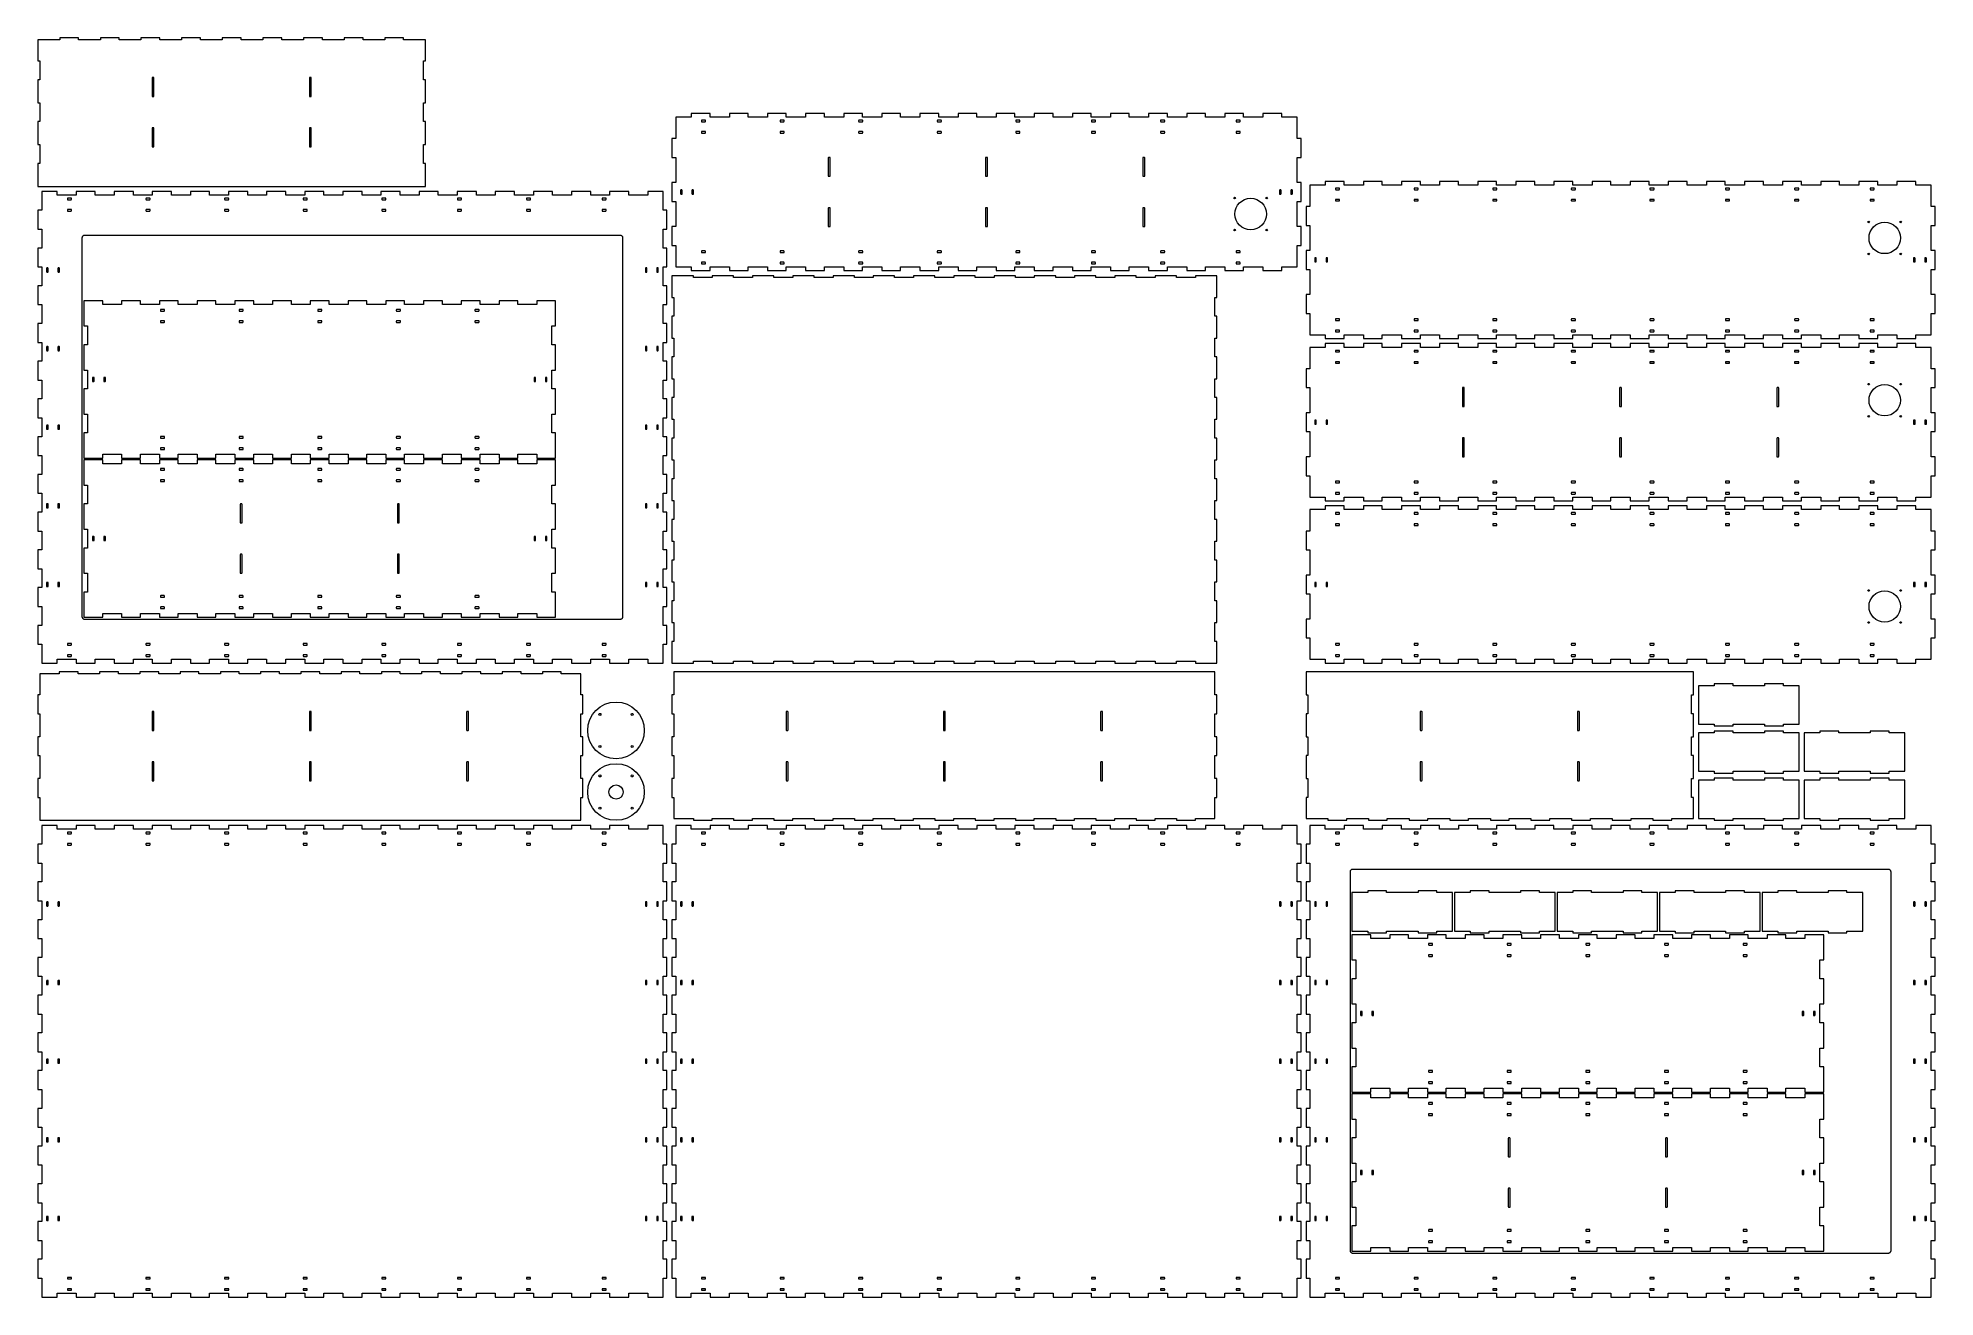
# Model space of a CAD drawing. Header units: millimetres. Extents: x 0 to 3016, y 0 to 2002.
import ezdxf

# ---------------------------------------------------------------- set-up
doc = ezdxf.new("R2010")
doc.units = ezdxf.units.MM
doc.layers.add('CORTE', color=1, linetype='Continuous', lineweight=0)

msp = doc.modelspace()

# ---------------------------------------------------------------- linework, layer by layer
at = {"layer": 'CORTE'}
for points in [[(0, 1766), (34.6, 1766), (64.6, 1766), (99.2, 1766), (129.2, 1766), (163.8, 1766), (193.8, 1766), (228.4, 1766), (258.4, 1766), (293, 1766), (323, 1766), (357.6, 1766), (387.6, 1766), (422.2, 1766), (452.2, 1766), (486.8, 1766), (516.8, 1766), (551.4, 1766), (581.4, 1766), (616, 1766), (616, 1802.5), (613, 1802.5), (613, 1832.5), (616, 1832.5), (616, 1869), (613, 1869), (613, 1899), (616, 1899), (616, 1935.5), (613, 1935.5), (613, 1965.5), (616, 1965.5), (616, 1999), (581.4, 1999), (581.4, 2002), (551.4, 2002), (551.4, 1999), (516.8, 1999), (516.8, 2002), (486.8, 2002), (486.8, 1999), (452.2, 1999), (452.2, 2002), (422.2, 2002), (422.2, 1999), (387.6, 1999), (387.6, 2002), (357.6, 2002), (357.6, 1999), (323, 1999), (323, 2002), (293, 2002), (293, 1999), (258.4, 1999), (258.4, 2002), (228.4, 2002), (228.4, 1999), (193.8, 1999), (193.8, 2002), (163.8, 2002), (163.8, 1999), (129.2, 1999), (129.2, 2002), (99.2, 2002), (99.2, 1999), (64.6, 1999), (64.6, 2002), (34.6, 2002), (34.6, 1999), (0, 1999), (0, 1965.5), (3, 1965.5), (3, 1935.5), (0, 1935.5), (0, 1899), (3, 1899), (3, 1869), (0, 1869), (0, 1832.5), (3, 1832.5), (3, 1802.5), (0, 1802.5), (0, 1766)], [(183.9, 1909), (183.967179, 1909.003773), (184.033513, 1909.015043), (184.098167, 1909.03367), (184.16033, 1909.059419), (184.219219, 1909.091965), (184.274094, 1909.130901), (184.324264, 1909.175736), (184.369099, 1909.225906), (184.408035, 1909.280781), (184.440581, 1909.33967), (184.46633, 1909.401833), (184.484957, 1909.466487), (184.496227, 1909.532821), (184.5, 1909.6), (184.5, 1938.4), (184.496227, 1938.467179), (184.484957, 1938.533513), (184.46633, 1938.598167), (184.440581, 1938.66033), (184.408035, 1938.719219), (184.369099, 1938.774094), (184.324264, 1938.824264), (184.274094, 1938.869099), (184.219219, 1938.908035), (184.16033, 1938.940581), (184.098167, 1938.96633), (184.033513, 1938.984957), (183.967179, 1938.996227), (183.9, 1939), (182.1, 1939), (182.032821, 1938.996227), (181.966487, 1938.984957), (181.901833, 1938.96633), (181.83967, 1938.940581), (181.780781, 1938.908035), (181.725906, 1938.869099), (181.675736, 1938.824264), (181.630901, 1938.774094), (181.591965, 1938.719219), (181.559419, 1938.66033), (181.53367, 1938.598167), (181.515043, 1938.533513), (181.503773, 1938.467179), (181.5, 1938.4), (181.5, 1909.6), (181.503773, 1909.532821), (181.515043, 1909.466487), (181.53367, 1909.401833), (181.559419, 1909.33967), (181.591965, 1909.280781), (181.630901, 1909.225906), (181.675736, 1909.175736), (181.725906, 1909.130901), (181.780781, 1909.091965), (181.83967, 1909.059419), (181.901833, 1909.03367), (181.966487, 1909.015043), (182.032821, 1909.003773), (182.1, 1909)], [(433.9, 1909), (433.967179, 1909.003773), (434.033513, 1909.015043), (434.098167, 1909.03367), (434.16033, 1909.059419), (434.219219, 1909.091965), (434.274094, 1909.130901), (434.324264, 1909.175736), (434.369099, 1909.225906), (434.408035, 1909.280781), (434.440581, 1909.33967), (434.46633, 1909.401833), (434.484957, 1909.466487), (434.496227, 1909.532821), (434.5, 1909.6), (434.5, 1938.4), (434.496227, 1938.467179), (434.484957, 1938.533513), (434.46633, 1938.598167), (434.440581, 1938.66033), (434.408035, 1938.719219), (434.369099, 1938.774094), (434.324264, 1938.824264), (434.274094, 1938.869099), (434.219219, 1938.908035), (434.16033, 1938.940581), (434.098167, 1938.96633), (434.033513, 1938.984957), (433.967179, 1938.996227), (433.9, 1939), (432.1, 1939), (432.032821, 1938.996227), (431.966487, 1938.984957), (431.901833, 1938.96633), (431.83967, 1938.940581), (431.780781, 1938.908035), (431.725906, 1938.869099), (431.675736, 1938.824264), (431.630901, 1938.774094), (431.591965, 1938.719219), (431.559419, 1938.66033), (431.53367, 1938.598167), (431.515043, 1938.533513), (431.503773, 1938.467179), (431.5, 1938.4), (431.5, 1909.6), (431.503773, 1909.532821), (431.515043, 1909.466487), (431.53367, 1909.401833), (431.559419, 1909.33967), (431.591965, 1909.280781), (431.630901, 1909.225906), (431.675736, 1909.175736), (431.725906, 1909.130901), (431.780781, 1909.091965), (431.83967, 1909.059419), (431.901833, 1909.03367), (431.966487, 1909.015043), (432.032821, 1909.003773), (432.1, 1909)], [(1014, 1638), (1038.588235, 1638), (1038.588235, 1632), (1068.588235, 1632), (1068.588235, 1638), (1099.176471, 1638), (1099.176471, 1632), (1129.176471, 1632), (1129.176471, 1638), (1159.764706, 1638), (1159.764706, 1632), (1189.764706, 1632), (1189.764706, 1638), (1220.352941, 1638), (1220.352941, 1632), (1250.352941, 1632), (1250.352941, 1638), (1280.941176, 1638), (1280.941176, 1632), (1310.941176, 1632), (1310.941176, 1638), (1341.529412, 1638), (1341.529412, 1632), (1371.529412, 1632), (1371.529412, 1638), (1402.117647, 1638), (1402.117647, 1632), (1432.117647, 1632), (1432.117647, 1638), (1462.705882, 1638), (1462.705882, 1632), (1492.705882, 1632), (1492.705882, 1638), (1523.294118, 1638), (1523.294118, 1632), (1553.294118, 1632), (1553.294118, 1638), (1583.882353, 1638), (1583.882353, 1632), (1613.882353, 1632), (1613.882353, 1638), (1644.470588, 1638), (1644.470588, 1632), (1674.470588, 1632), (1674.470588, 1638), (1705.058824, 1638), (1705.058824, 1632), (1735.058824, 1632), (1735.058824, 1638), (1765.647059, 1638), (1765.647059, 1632), (1795.647059, 1632), (1795.647059, 1638), (1826.235294, 1638), (1826.235294, 1632), (1856.235294, 1632), (1856.235294, 1638), (1886.823529, 1638), (1886.823529, 1632), (1916.823529, 1632), (1916.823529, 1638), (1947.411765, 1638), (1947.411765, 1632), (1977.411765, 1632), (1977.411765, 1638), (2002, 1638), (2002, 1672), (2008, 1672), (2008, 1702), (2002, 1702), (2002, 1742), (2008, 1742), (2008, 1772), (2002, 1772), (2002, 1812), (2008, 1812), (2008, 1842), (2002, 1842), (2002, 1876), (1977.411765, 1876), (1977.411765, 1882), (1947.411765, 1882), (1947.411765, 1876), (1916.823529, 1876), (1916.823529, 1882), (1886.823529, 1882), (1886.823529, 1876), (1856.235294, 1876), (1856.235294, 1882), (1826.235294, 1882), (1826.235294, 1876), (1795.647059, 1876), (1795.647059, 1882), (1765.647059, 1882), (1765.647059, 1876), (1735.058824, 1876), (1735.058824, 1882), (1705.058824, 1882), (1705.058824, 1876), (1674.470588, 1876), (1674.470588, 1882), (1644.470588, 1882), (1644.470588, 1876), (1613.882353, 1876), (1613.882353, 1882), (1583.882353, 1882), (1583.882353, 1876), (1553.294118, 1876), (1553.294118, 1882), (1523.294118, 1882), (1523.294118, 1876), (1492.705882, 1876), (1492.705882, 1882), (1462.705882, 1882), (1462.705882, 1876), (1432.117647, 1876), (1432.117647, 1882), (1402.117647, 1882), (1402.117647, 1876), (1371.529412, 1876), (1371.529412, 1882), (1341.529412, 1882), (1341.529412, 1876), (1310.941176, 1876), (1310.941176, 1882), (1280.941176, 1882), (1280.941176, 1876), (1250.352941, 1876), (1250.352941, 1882), (1220.352941, 1882), (1220.352941, 1876), (1189.764706, 1876), (1189.764706, 1882), (1159.764706, 1882), (1159.764706, 1876), (1129.176471, 1876), (1129.176471, 1882), (1099.176471, 1882), (1099.176471, 1876), (1068.588235, 1876), (1068.588235, 1882), (1038.588235, 1882), (1038.588235, 1876), (1014, 1876), (1014, 1842), (1008, 1842), (1008, 1812), (1014, 1812), (1014, 1772), (1008, 1772), (1008, 1742), (1014, 1742), (1014, 1702), (1008, 1702), (1008, 1672), (1014, 1672), (1014, 1638)], [(1061.25, 1870.65), (1061.246227, 1870.717179), (1061.234957, 1870.783513), (1061.21633, 1870.848167), (1061.190581, 1870.91033), (1061.158035, 1870.969219), (1061.119099, 1871.024094), (1061.074264, 1871.074264), (1061.024094, 1871.119099), (1060.969219, 1871.158035), (1060.91033, 1871.190581), (1060.848167, 1871.21633), (1060.783513, 1871.234957), (1060.717179, 1871.246227), (1060.65, 1871.25), (1055.35, 1871.25), (1055.282821, 1871.246227), (1055.216487, 1871.234957), (1055.151833, 1871.21633), (1055.08967, 1871.190581), (1055.030781, 1871.158035), (1054.975906, 1871.119099), (1054.925736, 1871.074264), (1054.880901, 1871.024094), (1054.841965, 1870.969219), (1054.809419, 1870.91033), (1054.78367, 1870.848167), (1054.765043, 1870.783513), (1054.753773, 1870.717179), (1054.75, 1870.65), (1054.75, 1869.35), (1054.753773, 1869.282821), (1054.765043, 1869.216487), (1054.78367, 1869.151833), (1054.809419, 1869.08967), (1054.841965, 1869.030781), (1054.880901, 1868.975906), (1054.925736, 1868.925736), (1054.975906, 1868.880901), (1055.030781, 1868.841965), (1055.08967, 1868.809419), (1055.151833, 1868.78367), (1055.216487, 1868.765043), (1055.282821, 1868.753773), (1055.35, 1868.75), (1060.65, 1868.75), (1060.717179, 1868.753773), (1060.783513, 1868.765043), (1060.848167, 1868.78367), (1060.91033, 1868.809419), (1060.969219, 1868.841965), (1061.024094, 1868.880901), (1061.074264, 1868.925736), (1061.119099, 1868.975906), (1061.158035, 1869.030781), (1061.190581, 1869.08967), (1061.21633, 1869.151833), (1061.234957, 1869.216487), (1061.246227, 1869.282821), (1061.25, 1869.35)], [(1186.25, 1870.65), (1186.246227, 1870.717179), (1186.234957, 1870.783513), (1186.21633, 1870.848167), (1186.190581, 1870.91033), (1186.158035, 1870.969219), (1186.119099, 1871.024094), (1186.074264, 1871.074264), (1186.024094, 1871.119099), (1185.969219, 1871.158035), (1185.91033, 1871.190581), (1185.848167, 1871.21633), (1185.783513, 1871.234957), (1185.717179, 1871.246227), (1185.65, 1871.25), (1180.35, 1871.25), (1180.282821, 1871.246227), (1180.216487, 1871.234957), (1180.151833, 1871.21633), (1180.08967, 1871.190581), (1180.030781, 1871.158035), (1179.975906, 1871.119099), (1179.925736, 1871.074264), (1179.880901, 1871.024094), (1179.841965, 1870.969219), (1179.809419, 1870.91033), (1179.78367, 1870.848167), (1179.765043, 1870.783513), (1179.753773, 1870.717179), (1179.75, 1870.65), (1179.75, 1869.35), (1179.753773, 1869.282821), (1179.765043, 1869.216487), (1179.78367, 1869.151833), (1179.809419, 1869.08967), (1179.841965, 1869.030781), (1179.880901, 1868.975906), (1179.925736, 1868.925736), (1179.975906, 1868.880901), (1180.030781, 1868.841965), (1180.08967, 1868.809419), (1180.151833, 1868.78367), (1180.216487, 1868.765043), (1180.282821, 1868.753773), (1180.35, 1868.75), (1185.65, 1868.75), (1185.717179, 1868.753773), (1185.783513, 1868.765043), (1185.848167, 1868.78367), (1185.91033, 1868.809419), (1185.969219, 1868.841965), (1186.024094, 1868.880901), (1186.074264, 1868.925736), (1186.119099, 1868.975906), (1186.158035, 1869.030781), (1186.190581, 1869.08967), (1186.21633, 1869.151833), (1186.234957, 1869.216487), (1186.246227, 1869.282821), (1186.25, 1869.35)], [(1311.25, 1870.65), (1311.246227, 1870.717179), (1311.234957, 1870.783513), (1311.21633, 1870.848167), (1311.190581, 1870.91033), (1311.158035, 1870.969219), (1311.119099, 1871.024094), (1311.074264, 1871.074264), (1311.024094, 1871.119099), (1310.969219, 1871.158035), (1310.91033, 1871.190581), (1310.848167, 1871.21633), (1310.783513, 1871.234957), (1310.717179, 1871.246227), (1310.65, 1871.25), (1305.35, 1871.25), (1305.282821, 1871.246227), (1305.216487, 1871.234957), (1305.151833, 1871.21633), (1305.08967, 1871.190581), (1305.030781, 1871.158035), (1304.975906, 1871.119099), (1304.925736, 1871.074264), (1304.880901, 1871.024094), (1304.841965, 1870.969219), (1304.809419, 1870.91033), (1304.78367, 1870.848167), (1304.765043, 1870.783513), (1304.753773, 1870.717179), (1304.75, 1870.65), (1304.75, 1869.35), (1304.753773, 1869.282821), (1304.765043, 1869.216487), (1304.78367, 1869.151833), (1304.809419, 1869.08967), (1304.841965, 1869.030781), (1304.880901, 1868.975906), (1304.925736, 1868.925736), (1304.975906, 1868.880901), (1305.030781, 1868.841965), (1305.08967, 1868.809419), (1305.151833, 1868.78367), (1305.216487, 1868.765043), (1305.282821, 1868.753773), (1305.35, 1868.75), (1310.65, 1868.75), (1310.717179, 1868.753773), (1310.783513, 1868.765043), (1310.848167, 1868.78367), (1310.91033, 1868.809419), (1310.969219, 1868.841965), (1311.024094, 1868.880901), (1311.074264, 1868.925736), (1311.119099, 1868.975906), (1311.158035, 1869.030781), (1311.190581, 1869.08967), (1311.21633, 1869.151833), (1311.234957, 1869.216487), (1311.246227, 1869.282821), (1311.25, 1869.35)], [(1436.25, 1870.65), (1436.246227, 1870.717179), (1436.234957, 1870.783513), (1436.21633, 1870.848167), (1436.190581, 1870.91033), (1436.158035, 1870.969219), (1436.119099, 1871.024094), (1436.074264, 1871.074264), (1436.024094, 1871.119099), (1435.969219, 1871.158035), (1435.91033, 1871.190581), (1435.848167, 1871.21633), (1435.783513, 1871.234957), (1435.717179, 1871.246227), (1435.65, 1871.25), (1430.35, 1871.25), (1430.282821, 1871.246227), (1430.216487, 1871.234957), (1430.151833, 1871.21633), (1430.08967, 1871.190581), (1430.030781, 1871.158035), (1429.975906, 1871.119099), (1429.925736, 1871.074264), (1429.880901, 1871.024094), (1429.841965, 1870.969219), (1429.809419, 1870.91033), (1429.78367, 1870.848167), (1429.765043, 1870.783513), (1429.753773, 1870.717179), (1429.75, 1870.65), (1429.75, 1869.35), (1429.753773, 1869.282821), (1429.765043, 1869.216487), (1429.78367, 1869.151833), (1429.809419, 1869.08967), (1429.841965, 1869.030781), (1429.880901, 1868.975906), (1429.925736, 1868.925736), (1429.975906, 1868.880901), (1430.030781, 1868.841965), (1430.08967, 1868.809419), (1430.151833, 1868.78367), (1430.216487, 1868.765043), (1430.282821, 1868.753773), (1430.35, 1868.75), (1435.65, 1868.75), (1435.717179, 1868.753773), (1435.783513, 1868.765043), (1435.848167, 1868.78367), (1435.91033, 1868.809419), (1435.969219, 1868.841965), (1436.024094, 1868.880901), (1436.074264, 1868.925736), (1436.119099, 1868.975906), (1436.158035, 1869.030781), (1436.190581, 1869.08967), (1436.21633, 1869.151833), (1436.234957, 1869.216487), (1436.246227, 1869.282821), (1436.25, 1869.35)], [(1561.25, 1870.65), (1561.246227, 1870.717179), (1561.234957, 1870.783513), (1561.21633, 1870.848167), (1561.190581, 1870.91033), (1561.158035, 1870.969219), (1561.119099, 1871.024094), (1561.074264, 1871.074264), (1561.024094, 1871.119099), (1560.969219, 1871.158035), (1560.91033, 1871.190581), (1560.848167, 1871.21633), (1560.783513, 1871.234957), (1560.717179, 1871.246227), (1560.65, 1871.25), (1555.35, 1871.25), (1555.282821, 1871.246227), (1555.216487, 1871.234957), (1555.151833, 1871.21633), (1555.08967, 1871.190581), (1555.030781, 1871.158035), (1554.975906, 1871.119099), (1554.925736, 1871.074264), (1554.880901, 1871.024094), (1554.841965, 1870.969219), (1554.809419, 1870.91033), (1554.78367, 1870.848167), (1554.765043, 1870.783513), (1554.753773, 1870.717179), (1554.75, 1870.65), (1554.75, 1869.35), (1554.753773, 1869.282821), (1554.765043, 1869.216487), (1554.78367, 1869.151833), (1554.809419, 1869.08967), (1554.841965, 1869.030781), (1554.880901, 1868.975906), (1554.925736, 1868.925736), (1554.975906, 1868.880901), (1555.030781, 1868.841965), (1555.08967, 1868.809419), (1555.151833, 1868.78367), (1555.216487, 1868.765043), (1555.282821, 1868.753773), (1555.35, 1868.75), (1560.65, 1868.75), (1560.717179, 1868.753773), (1560.783513, 1868.765043), (1560.848167, 1868.78367), (1560.91033, 1868.809419), (1560.969219, 1868.841965), (1561.024094, 1868.880901), (1561.074264, 1868.925736), (1561.119099, 1868.975906), (1561.158035, 1869.030781), (1561.190581, 1869.08967), (1561.21633, 1869.151833), (1561.234957, 1869.216487), (1561.246227, 1869.282821), (1561.25, 1869.35)], [(1681.25, 1870.65), (1681.246227, 1870.717179), (1681.234957, 1870.783513), (1681.21633, 1870.848167), (1681.190581, 1870.91033), (1681.158035, 1870.969219), (1681.119099, 1871.024094), (1681.074264, 1871.074264), (1681.024094, 1871.119099), (1680.969219, 1871.158035), (1680.91033, 1871.190581), (1680.848167, 1871.21633), (1680.783513, 1871.234957), (1680.717179, 1871.246227), (1680.65, 1871.25), (1675.35, 1871.25), (1675.282821, 1871.246227), (1675.216487, 1871.234957), (1675.151833, 1871.21633), (1675.08967, 1871.190581), (1675.030781, 1871.158035), (1674.975906, 1871.119099), (1674.925736, 1871.074264), (1674.880901, 1871.024094), (1674.841965, 1870.969219), (1674.809419, 1870.91033), (1674.78367, 1870.848167), (1674.765043, 1870.783513), (1674.753773, 1870.717179), (1674.75, 1870.65), (1674.75, 1869.35), (1674.753773, 1869.282821), (1674.765043, 1869.216487), (1674.78367, 1869.151833), (1674.809419, 1869.08967), (1674.841965, 1869.030781), (1674.880901, 1868.975906), (1674.925736, 1868.925736), (1674.975906, 1868.880901), (1675.030781, 1868.841965), (1675.08967, 1868.809419), (1675.151833, 1868.78367), (1675.216487, 1868.765043), (1675.282821, 1868.753773), (1675.35, 1868.75), (1680.65, 1868.75), (1680.717179, 1868.753773), (1680.783513, 1868.765043), (1680.848167, 1868.78367), (1680.91033, 1868.809419), (1680.969219, 1868.841965), (1681.024094, 1868.880901), (1681.074264, 1868.925736), (1681.119099, 1868.975906), (1681.158035, 1869.030781), (1681.190581, 1869.08967), (1681.21633, 1869.151833), (1681.234957, 1869.216487), (1681.246227, 1869.282821), (1681.25, 1869.35)], [(1791.25, 1870.65), (1791.246227, 1870.717179), (1791.234957, 1870.783513), (1791.21633, 1870.848167), (1791.190581, 1870.91033), (1791.158035, 1870.969219), (1791.119099, 1871.024094), (1791.074264, 1871.074264), (1791.024094, 1871.119099), (1790.969219, 1871.158035), (1790.91033, 1871.190581), (1790.848167, 1871.21633), (1790.783513, 1871.234957), (1790.717179, 1871.246227), (1790.65, 1871.25), (1785.35, 1871.25), (1785.282821, 1871.246227), (1785.216487, 1871.234957), (1785.151833, 1871.21633), (1785.08967, 1871.190581), (1785.030781, 1871.158035), (1784.975906, 1871.119099), (1784.925736, 1871.074264), (1784.880901, 1871.024094), (1784.841965, 1870.969219), (1784.809419, 1870.91033), (1784.78367, 1870.848167), (1784.765043, 1870.783513), (1784.753773, 1870.717179), (1784.75, 1870.65), (1784.75, 1869.35), (1784.753773, 1869.282821), (1784.765043, 1869.216487), (1784.78367, 1869.151833), (1784.809419, 1869.08967), (1784.841965, 1869.030781), (1784.880901, 1868.975906), (1784.925736, 1868.925736), (1784.975906, 1868.880901), (1785.030781, 1868.841965), (1785.08967, 1868.809419), (1785.151833, 1868.78367), (1785.216487, 1868.765043), (1785.282821, 1868.753773), (1785.35, 1868.75), (1790.65, 1868.75), (1790.717179, 1868.753773), (1790.783513, 1868.765043), (1790.848167, 1868.78367), (1790.91033, 1868.809419), (1790.969219, 1868.841965), (1791.024094, 1868.880901), (1791.074264, 1868.925736), (1791.119099, 1868.975906), (1791.158035, 1869.030781), (1791.190581, 1869.08967), (1791.21633, 1869.151833), (1791.234957, 1869.216487), (1791.246227, 1869.282821), (1791.25, 1869.35)], [(1911.25, 1870.65), (1911.246227, 1870.717179), (1911.234957, 1870.783513), (1911.21633, 1870.848167), (1911.190581, 1870.91033), (1911.158035, 1870.969219), (1911.119099, 1871.024094), (1911.074264, 1871.074264), (1911.024094, 1871.119099), (1910.969219, 1871.158035), (1910.91033, 1871.190581), (1910.848167, 1871.21633), (1910.783513, 1871.234957), (1910.717179, 1871.246227), (1910.65, 1871.25), (1905.35, 1871.25), (1905.282821, 1871.246227), (1905.216487, 1871.234957), (1905.151833, 1871.21633), (1905.08967, 1871.190581), (1905.030781, 1871.158035), (1904.975906, 1871.119099), (1904.925736, 1871.074264), (1904.880901, 1871.024094), (1904.841965, 1870.969219), (1904.809419, 1870.91033), (1904.78367, 1870.848167), (1904.765043, 1870.783513), (1904.753773, 1870.717179), (1904.75, 1870.65), (1904.75, 1869.35), (1904.753773, 1869.282821), (1904.765043, 1869.216487), (1904.78367, 1869.151833), (1904.809419, 1869.08967), (1904.841965, 1869.030781), (1904.880901, 1868.975906), (1904.925736, 1868.925736), (1904.975906, 1868.880901), (1905.030781, 1868.841965), (1905.08967, 1868.809419), (1905.151833, 1868.78367), (1905.216487, 1868.765043), (1905.282821, 1868.753773), (1905.35, 1868.75), (1910.65, 1868.75), (1910.717179, 1868.753773), (1910.783513, 1868.765043), (1910.848167, 1868.78367), (1910.91033, 1868.809419), (1910.969219, 1868.841965), (1911.024094, 1868.880901), (1911.074264, 1868.925736), (1911.119099, 1868.975906), (1911.158035, 1869.030781), (1911.190581, 1869.08967), (1911.21633, 1869.151833), (1911.234957, 1869.216487), (1911.246227, 1869.282821), (1911.25, 1869.35)], [(183.9, 1829), (183.967179, 1829.003773), (184.033513, 1829.015043), (184.098167, 1829.03367), (184.16033, 1829.059419), (184.219219, 1829.091965), (184.274094, 1829.130901), (184.324264, 1829.175736), (184.369099, 1829.225906), (184.408035, 1829.280781), (184.440581, 1829.33967), (184.46633, 1829.401833), (184.484957, 1829.466487), (184.496227, 1829.532821), (184.5, 1829.6), (184.5, 1858.4), (184.496227, 1858.467179), (184.484957, 1858.533513), (184.46633, 1858.598167), (184.440581, 1858.66033), (184.408035, 1858.719219), (184.369099, 1858.774094), (184.324264, 1858.824264), (184.274094, 1858.869099), (184.219219, 1858.908035), (184.16033, 1858.940581), (184.098167, 1858.96633), (184.033513, 1858.984957), (183.967179, 1858.996227), (183.9, 1859), (182.1, 1859), (182.032821, 1858.996227), (181.966487, 1858.984957), (181.901833, 1858.96633), (181.83967, 1858.940581), (181.780781, 1858.908035), (181.725906, 1858.869099), (181.675736, 1858.824264), (181.630901, 1858.774094), (181.591965, 1858.719219), (181.559419, 1858.66033), (181.53367, 1858.598167), (181.515043, 1858.533513), (181.503773, 1858.467179), (181.5, 1858.4), (181.5, 1829.6), (181.503773, 1829.532821), (181.515043, 1829.466487), (181.53367, 1829.401833), (181.559419, 1829.33967), (181.591965, 1829.280781), (181.630901, 1829.225906), (181.675736, 1829.175736), (181.725906, 1829.130901), (181.780781, 1829.091965), (181.83967, 1829.059419), (181.901833, 1829.03367), (181.966487, 1829.015043), (182.032821, 1829.003773), (182.1, 1829)], [(433.9, 1829), (433.967179, 1829.003773), (434.033513, 1829.015043), (434.098167, 1829.03367), (434.16033, 1829.059419), (434.219219, 1829.091965), (434.274094, 1829.130901), (434.324264, 1829.175736), (434.369099, 1829.225906), (434.408035, 1829.280781), (434.440581, 1829.33967), (434.46633, 1829.401833), (434.484957, 1829.466487), (434.496227, 1829.532821), (434.5, 1829.6), (434.5, 1858.4), (434.496227, 1858.467179), (434.484957, 1858.533513), (434.46633, 1858.598167), (434.440581, 1858.66033), (434.408035, 1858.719219), (434.369099, 1858.774094), (434.324264, 1858.824264), (434.274094, 1858.869099), (434.219219, 1858.908035), (434.16033, 1858.940581), (434.098167, 1858.96633), (434.033513, 1858.984957), (433.967179, 1858.996227), (433.9, 1859), (432.1, 1859), (432.032821, 1858.996227), (431.966487, 1858.984957), (431.901833, 1858.96633), (431.83967, 1858.940581), (431.780781, 1858.908035), (431.725906, 1858.869099), (431.675736, 1858.824264), (431.630901, 1858.774094), (431.591965, 1858.719219), (431.559419, 1858.66033), (431.53367, 1858.598167), (431.515043, 1858.533513), (431.503773, 1858.467179), (431.5, 1858.4), (431.5, 1829.6), (431.503773, 1829.532821), (431.515043, 1829.466487), (431.53367, 1829.401833), (431.559419, 1829.33967), (431.591965, 1829.280781), (431.630901, 1829.225906), (431.675736, 1829.175736), (431.725906, 1829.130901), (431.780781, 1829.091965), (431.83967, 1829.059419), (431.901833, 1829.03367), (431.966487, 1829.015043), (432.032821, 1829.003773), (432.1, 1829)], [(1061.25, 1852.65), (1061.246227, 1852.717179), (1061.234957, 1852.783513), (1061.21633, 1852.848167), (1061.190581, 1852.91033), (1061.158035, 1852.969219), (1061.119099, 1853.024094), (1061.074264, 1853.074264), (1061.024094, 1853.119099), (1060.969219, 1853.158035), (1060.91033, 1853.190581), (1060.848167, 1853.21633), (1060.783513, 1853.234957), (1060.717179, 1853.246227), (1060.65, 1853.25), (1055.35, 1853.25), (1055.282821, 1853.246227), (1055.216487, 1853.234957), (1055.151833, 1853.21633), (1055.08967, 1853.190581), (1055.030781, 1853.158035), (1054.975906, 1853.119099), (1054.925736, 1853.074264), (1054.880901, 1853.024094), (1054.841965, 1852.969219), (1054.809419, 1852.91033), (1054.78367, 1852.848167), (1054.765043, 1852.783513), (1054.753773, 1852.717179), (1054.75, 1852.65), (1054.75, 1851.35), (1054.753773, 1851.282821), (1054.765043, 1851.216487), (1054.78367, 1851.151833), (1054.809419, 1851.08967), (1054.841965, 1851.030781), (1054.880901, 1850.975906), (1054.925736, 1850.925736), (1054.975906, 1850.880901), (1055.030781, 1850.841965), (1055.08967, 1850.809419), (1055.151833, 1850.78367), (1055.216487, 1850.765043), (1055.282821, 1850.753773), (1055.35, 1850.75), (1060.65, 1850.75), (1060.717179, 1850.753773), (1060.783513, 1850.765043), (1060.848167, 1850.78367), (1060.91033, 1850.809419), (1060.969219, 1850.841965), (1061.024094, 1850.880901), (1061.074264, 1850.925736), (1061.119099, 1850.975906), (1061.158035, 1851.030781), (1061.190581, 1851.08967), (1061.21633, 1851.151833), (1061.234957, 1851.216487), (1061.246227, 1851.282821), (1061.25, 1851.35)], [(1186.25, 1852.65), (1186.246227, 1852.717179), (1186.234957, 1852.783513), (1186.21633, 1852.848167), (1186.190581, 1852.91033), (1186.158035, 1852.969219), (1186.119099, 1853.024094), (1186.074264, 1853.074264), (1186.024094, 1853.119099), (1185.969219, 1853.158035), (1185.91033, 1853.190581), (1185.848167, 1853.21633), (1185.783513, 1853.234957), (1185.717179, 1853.246227), (1185.65, 1853.25), (1180.35, 1853.25), (1180.282821, 1853.246227), (1180.216487, 1853.234957), (1180.151833, 1853.21633), (1180.08967, 1853.190581), (1180.030781, 1853.158035), (1179.975906, 1853.119099), (1179.925736, 1853.074264), (1179.880901, 1853.024094), (1179.841965, 1852.969219), (1179.809419, 1852.91033), (1179.78367, 1852.848167), (1179.765043, 1852.783513), (1179.753773, 1852.717179), (1179.75, 1852.65), (1179.75, 1851.35), (1179.753773, 1851.282821), (1179.765043, 1851.216487), (1179.78367, 1851.151833), (1179.809419, 1851.08967), (1179.841965, 1851.030781), (1179.880901, 1850.975906), (1179.925736, 1850.925736), (1179.975906, 1850.880901), (1180.030781, 1850.841965), (1180.08967, 1850.809419), (1180.151833, 1850.78367), (1180.216487, 1850.765043), (1180.282821, 1850.753773), (1180.35, 1850.75), (1185.65, 1850.75), (1185.717179, 1850.753773), (1185.783513, 1850.765043), (1185.848167, 1850.78367), (1185.91033, 1850.809419), (1185.969219, 1850.841965), (1186.024094, 1850.880901), (1186.074264, 1850.925736), (1186.119099, 1850.975906), (1186.158035, 1851.030781), (1186.190581, 1851.08967), (1186.21633, 1851.151833), (1186.234957, 1851.216487), (1186.246227, 1851.282821), (1186.25, 1851.35)], [(1311.25, 1852.65), (1311.246227, 1852.717179), (1311.234957, 1852.783513), (1311.21633, 1852.848167), (1311.190581, 1852.91033), (1311.158035, 1852.969219), (1311.119099, 1853.024094), (1311.074264, 1853.074264), (1311.024094, 1853.119099), (1310.969219, 1853.158035), (1310.91033, 1853.190581), (1310.848167, 1853.21633), (1310.783513, 1853.234957), (1310.717179, 1853.246227), (1310.65, 1853.25), (1305.35, 1853.25), (1305.282821, 1853.246227), (1305.216487, 1853.234957), (1305.151833, 1853.21633), (1305.08967, 1853.190581), (1305.030781, 1853.158035), (1304.975906, 1853.119099), (1304.925736, 1853.074264), (1304.880901, 1853.024094), (1304.841965, 1852.969219), (1304.809419, 1852.91033), (1304.78367, 1852.848167), (1304.765043, 1852.783513), (1304.753773, 1852.717179), (1304.75, 1852.65), (1304.75, 1851.35), (1304.753773, 1851.282821), (1304.765043, 1851.216487), (1304.78367, 1851.151833), (1304.809419, 1851.08967), (1304.841965, 1851.030781), (1304.880901, 1850.975906), (1304.925736, 1850.925736), (1304.975906, 1850.880901), (1305.030781, 1850.841965), (1305.08967, 1850.809419), (1305.151833, 1850.78367), (1305.216487, 1850.765043), (1305.282821, 1850.753773), (1305.35, 1850.75), (1310.65, 1850.75), (1310.717179, 1850.753773), (1310.783513, 1850.765043), (1310.848167, 1850.78367), (1310.91033, 1850.809419), (1310.969219, 1850.841965), (1311.024094, 1850.880901), (1311.074264, 1850.925736), (1311.119099, 1850.975906), (1311.158035, 1851.030781), (1311.190581, 1851.08967), (1311.21633, 1851.151833), (1311.234957, 1851.216487), (1311.246227, 1851.282821), (1311.25, 1851.35)], [(1436.25, 1852.65), (1436.246227, 1852.717179), (1436.234957, 1852.783513), (1436.21633, 1852.848167), (1436.190581, 1852.91033), (1436.158035, 1852.969219), (1436.119099, 1853.024094), (1436.074264, 1853.074264), (1436.024094, 1853.119099), (1435.969219, 1853.158035), (1435.91033, 1853.190581), (1435.848167, 1853.21633), (1435.783513, 1853.234957), (1435.717179, 1853.246227), (1435.65, 1853.25), (1430.35, 1853.25), (1430.282821, 1853.246227), (1430.216487, 1853.234957), (1430.151833, 1853.21633), (1430.08967, 1853.190581), (1430.030781, 1853.158035), (1429.975906, 1853.119099), (1429.925736, 1853.074264), (1429.880901, 1853.024094), (1429.841965, 1852.969219), (1429.809419, 1852.91033), (1429.78367, 1852.848167), (1429.765043, 1852.783513), (1429.753773, 1852.717179), (1429.75, 1852.65), (1429.75, 1851.35), (1429.753773, 1851.282821), (1429.765043, 1851.216487), (1429.78367, 1851.151833), (1429.809419, 1851.08967), (1429.841965, 1851.030781), (1429.880901, 1850.975906), (1429.925736, 1850.925736), (1429.975906, 1850.880901), (1430.030781, 1850.841965), (1430.08967, 1850.809419), (1430.151833, 1850.78367), (1430.216487, 1850.765043), (1430.282821, 1850.753773), (1430.35, 1850.75), (1435.65, 1850.75), (1435.717179, 1850.753773), (1435.783513, 1850.765043), (1435.848167, 1850.78367), (1435.91033, 1850.809419), (1435.969219, 1850.841965), (1436.024094, 1850.880901), (1436.074264, 1850.925736), (1436.119099, 1850.975906), (1436.158035, 1851.030781), (1436.190581, 1851.08967), (1436.21633, 1851.151833), (1436.234957, 1851.216487), (1436.246227, 1851.282821), (1436.25, 1851.35)], [(1561.25, 1852.65), (1561.246227, 1852.717179), (1561.234957, 1852.783513), (1561.21633, 1852.848167), (1561.190581, 1852.91033), (1561.158035, 1852.969219), (1561.119099, 1853.024094), (1561.074264, 1853.074264), (1561.024094, 1853.119099), (1560.969219, 1853.158035), (1560.91033, 1853.190581), (1560.848167, 1853.21633), (1560.783513, 1853.234957), (1560.717179, 1853.246227), (1560.65, 1853.25), (1555.35, 1853.25), (1555.282821, 1853.246227), (1555.216487, 1853.234957), (1555.151833, 1853.21633), (1555.08967, 1853.190581), (1555.030781, 1853.158035), (1554.975906, 1853.119099), (1554.925736, 1853.074264), (1554.880901, 1853.024094), (1554.841965, 1852.969219), (1554.809419, 1852.91033), (1554.78367, 1852.848167), (1554.765043, 1852.783513), (1554.753773, 1852.717179), (1554.75, 1852.65), (1554.75, 1851.35), (1554.753773, 1851.282821), (1554.765043, 1851.216487), (1554.78367, 1851.151833), (1554.809419, 1851.08967), (1554.841965, 1851.030781), (1554.880901, 1850.975906), (1554.925736, 1850.925736), (1554.975906, 1850.880901), (1555.030781, 1850.841965), (1555.08967, 1850.809419), (1555.151833, 1850.78367), (1555.216487, 1850.765043), (1555.282821, 1850.753773), (1555.35, 1850.75), (1560.65, 1850.75), (1560.717179, 1850.753773), (1560.783513, 1850.765043), (1560.848167, 1850.78367), (1560.91033, 1850.809419), (1560.969219, 1850.841965), (1561.024094, 1850.880901), (1561.074264, 1850.925736), (1561.119099, 1850.975906), (1561.158035, 1851.030781), (1561.190581, 1851.08967), (1561.21633, 1851.151833), (1561.234957, 1851.216487), (1561.246227, 1851.282821), (1561.25, 1851.35)], [(1681.25, 1852.65), (1681.246227, 1852.717179), (1681.234957, 1852.783513), (1681.21633, 1852.848167), (1681.190581, 1852.91033), (1681.158035, 1852.969219), (1681.119099, 1853.024094), (1681.074264, 1853.074264), (1681.024094, 1853.119099), (1680.969219, 1853.158035), (1680.91033, 1853.190581), (1680.848167, 1853.21633), (1680.783513, 1853.234957), (1680.717179, 1853.246227), (1680.65, 1853.25), (1675.35, 1853.25), (1675.282821, 1853.246227), (1675.216487, 1853.234957), (1675.151833, 1853.21633), (1675.08967, 1853.190581), (1675.030781, 1853.158035), (1674.975906, 1853.119099), (1674.925736, 1853.074264), (1674.880901, 1853.024094), (1674.841965, 1852.969219), (1674.809419, 1852.91033), (1674.78367, 1852.848167), (1674.765043, 1852.783513), (1674.753773, 1852.717179), (1674.75, 1852.65), (1674.75, 1851.35), (1674.753773, 1851.282821), (1674.765043, 1851.216487), (1674.78367, 1851.151833), (1674.809419, 1851.08967), (1674.841965, 1851.030781), (1674.880901, 1850.975906), (1674.925736, 1850.925736), (1674.975906, 1850.880901), (1675.030781, 1850.841965), (1675.08967, 1850.809419), (1675.151833, 1850.78367), (1675.216487, 1850.765043), (1675.282821, 1850.753773), (1675.35, 1850.75), (1680.65, 1850.75), (1680.717179, 1850.753773), (1680.783513, 1850.765043), (1680.848167, 1850.78367), (1680.91033, 1850.809419), (1680.969219, 1850.841965), (1681.024094, 1850.880901), (1681.074264, 1850.925736), (1681.119099, 1850.975906), (1681.158035, 1851.030781), (1681.190581, 1851.08967), (1681.21633, 1851.151833), (1681.234957, 1851.216487), (1681.246227, 1851.282821), (1681.25, 1851.35)], [(1791.25, 1852.65), (1791.246227, 1852.717179), (1791.234957, 1852.783513), (1791.21633, 1852.848167), (1791.190581, 1852.91033), (1791.158035, 1852.969219), (1791.119099, 1853.024094), (1791.074264, 1853.074264), (1791.024094, 1853.119099), (1790.969219, 1853.158035), (1790.91033, 1853.190581), (1790.848167, 1853.21633), (1790.783513, 1853.234957), (1790.717179, 1853.246227), (1790.65, 1853.25), (1785.35, 1853.25), (1785.282821, 1853.246227), (1785.216487, 1853.234957), (1785.151833, 1853.21633), (1785.08967, 1853.190581), (1785.030781, 1853.158035), (1784.975906, 1853.119099), (1784.925736, 1853.074264), (1784.880901, 1853.024094), (1784.841965, 1852.969219), (1784.809419, 1852.91033), (1784.78367, 1852.848167), (1784.765043, 1852.783513), (1784.753773, 1852.717179), (1784.75, 1852.65), (1784.75, 1851.35), (1784.753773, 1851.282821), (1784.765043, 1851.216487), (1784.78367, 1851.151833), (1784.809419, 1851.08967), (1784.841965, 1851.030781), (1784.880901, 1850.975906), (1784.925736, 1850.925736), (1784.975906, 1850.880901), (1785.030781, 1850.841965), (1785.08967, 1850.809419), (1785.151833, 1850.78367), (1785.216487, 1850.765043), (1785.282821, 1850.753773), (1785.35, 1850.75), (1790.65, 1850.75), (1790.717179, 1850.753773), (1790.783513, 1850.765043), (1790.848167, 1850.78367), (1790.91033, 1850.809419), (1790.969219, 1850.841965), (1791.024094, 1850.880901), (1791.074264, 1850.925736), (1791.119099, 1850.975906), (1791.158035, 1851.030781), (1791.190581, 1851.08967), (1791.21633, 1851.151833), (1791.234957, 1851.216487), (1791.246227, 1851.282821), (1791.25, 1851.35)], [(1911.25, 1852.65), (1911.246227, 1852.717179), (1911.234957, 1852.783513), (1911.21633, 1852.848167), (1911.190581, 1852.91033), (1911.158035, 1852.969219), (1911.119099, 1853.024094), (1911.074264, 1853.074264), (1911.024094, 1853.119099), (1910.969219, 1853.158035), (1910.91033, 1853.190581), (1910.848167, 1853.21633), (1910.783513, 1853.234957), (1910.717179, 1853.246227), (1910.65, 1853.25), (1905.35, 1853.25), (1905.282821, 1853.246227), (1905.216487, 1853.234957), (1905.151833, 1853.21633), (1905.08967, 1853.190581), (1905.030781, 1853.158035), (1904.975906, 1853.119099), (1904.925736, 1853.074264), (1904.880901, 1853.024094), (1904.841965, 1852.969219), (1904.809419, 1852.91033), (1904.78367, 1852.848167), (1904.765043, 1852.783513), (1904.753773, 1852.717179), (1904.75, 1852.65), (1904.75, 1851.35), (1904.753773, 1851.282821), (1904.765043, 1851.216487), (1904.78367, 1851.151833), (1904.809419, 1851.08967), (1904.841965, 1851.030781), (1904.880901, 1850.975906), (1904.925736, 1850.925736), (1904.975906, 1850.880901), (1905.030781, 1850.841965), (1905.08967, 1850.809419), (1905.151833, 1850.78367), (1905.216487, 1850.765043), (1905.282821, 1850.753773), (1905.35, 1850.75), (1910.65, 1850.75), (1910.717179, 1850.753773), (1910.783513, 1850.765043), (1910.848167, 1850.78367), (1910.91033, 1850.809419), (1910.969219, 1850.841965), (1911.024094, 1850.880901), (1911.074264, 1850.925736), (1911.119099, 1850.975906), (1911.158035, 1851.030781), (1911.190581, 1851.08967), (1911.21633, 1851.151833), (1911.234957, 1851.216487), (1911.246227, 1851.282821), (1911.25, 1851.35)], [(1259.5, 1811.4), (1259.496227, 1811.467179), (1259.484957, 1811.533513), (1259.46633, 1811.598167), (1259.440581, 1811.66033), (1259.408035, 1811.719219), (1259.369099, 1811.774094), (1259.324264, 1811.824264), (1259.274094, 1811.869099), (1259.219219, 1811.908035), (1259.16033, 1811.940581), (1259.098167, 1811.96633), (1259.033513, 1811.984957), (1258.967179, 1811.996227), (1258.9, 1812), (1257.1, 1812), (1257.032821, 1811.996227), (1256.966487, 1811.984957), (1256.901833, 1811.96633), (1256.83967, 1811.940581), (1256.780781, 1811.908035), (1256.725906, 1811.869099), (1256.675736, 1811.824264), (1256.630901, 1811.774094), (1256.591965, 1811.719219), (1256.559419, 1811.66033), (1256.53367, 1811.598167), (1256.515043, 1811.533513), (1256.503773, 1811.467179), (1256.5, 1811.4), (1256.5, 1782.6), (1256.503773, 1782.532821), (1256.515043, 1782.466487), (1256.53367, 1782.401833), (1256.559419, 1782.33967), (1256.591965, 1782.280781), (1256.630901, 1782.225906), (1256.675736, 1782.175736), (1256.725906, 1782.130901), (1256.780781, 1782.091965), (1256.83967, 1782.059419), (1256.901833, 1782.03367), (1256.966487, 1782.015043), (1257.032821, 1782.003773), (1257.1, 1782), (1258.9, 1782), (1258.967179, 1782.003773), (1259.033513, 1782.015043), (1259.098167, 1782.03367), (1259.16033, 1782.059419), (1259.219219, 1782.091965), (1259.274094, 1782.130901), (1259.324264, 1782.175736), (1259.369099, 1782.225906), (1259.408035, 1782.280781), (1259.440581, 1782.33967), (1259.46633, 1782.401833), (1259.484957, 1782.466487), (1259.496227, 1782.532821), (1259.5, 1782.6)], [(1509.5, 1811.4), (1509.496227, 1811.467179), (1509.484957, 1811.533513), (1509.46633, 1811.598167), (1509.440581, 1811.66033), (1509.408035, 1811.719219), (1509.369099, 1811.774094), (1509.324264, 1811.824264), (1509.274094, 1811.869099), (1509.219219, 1811.908035), (1509.16033, 1811.940581), (1509.098167, 1811.96633), (1509.033513, 1811.984957), (1508.967179, 1811.996227), (1508.9, 1812), (1507.1, 1812), (1507.032821, 1811.996227), (1506.966487, 1811.984957), (1506.901833, 1811.96633), (1506.83967, 1811.940581), (1506.780781, 1811.908035), (1506.725906, 1811.869099), (1506.675736, 1811.824264), (1506.630901, 1811.774094), (1506.591965, 1811.719219), (1506.559419, 1811.66033), (1506.53367, 1811.598167), (1506.515043, 1811.533513), (1506.503773, 1811.467179), (1506.5, 1811.4), (1506.5, 1782.6), (1506.503773, 1782.532821), (1506.515043, 1782.466487), (1506.53367, 1782.401833), (1506.559419, 1782.33967), (1506.591965, 1782.280781), (1506.630901, 1782.225906), (1506.675736, 1782.175736), (1506.725906, 1782.130901), (1506.780781, 1782.091965), (1506.83967, 1782.059419), (1506.901833, 1782.03367), (1506.966487, 1782.015043), (1507.032821, 1782.003773), (1507.1, 1782), (1508.9, 1782), (1508.967179, 1782.003773), (1509.033513, 1782.015043), (1509.098167, 1782.03367), (1509.16033, 1782.059419), (1509.219219, 1782.091965), (1509.274094, 1782.130901), (1509.324264, 1782.175736), (1509.369099, 1782.225906), (1509.408035, 1782.280781), (1509.440581, 1782.33967), (1509.46633, 1782.401833), (1509.484957, 1782.466487), (1509.496227, 1782.532821), (1509.5, 1782.6)], [(1759.5, 1811.4), (1759.496227, 1811.467179), (1759.484957, 1811.533513), (1759.46633, 1811.598167), (1759.440581, 1811.66033), (1759.408035, 1811.719219), (1759.369099, 1811.774094), (1759.324264, 1811.824264), (1759.274094, 1811.869099), (1759.219219, 1811.908035), (1759.16033, 1811.940581), (1759.098167, 1811.96633), (1759.033513, 1811.984957), (1758.967179, 1811.996227), (1758.9, 1812), (1757.1, 1812), (1757.032821, 1811.996227), (1756.966487, 1811.984957), (1756.901833, 1811.96633), (1756.83967, 1811.940581), (1756.780781, 1811.908035), (1756.725906, 1811.869099), (1756.675736, 1811.824264), (1756.630901, 1811.774094), (1756.591965, 1811.719219), (1756.559419, 1811.66033), (1756.53367, 1811.598167), (1756.515043, 1811.533513), (1756.503773, 1811.467179), (1756.5, 1811.4), (1756.5, 1782.6), (1756.503773, 1782.532821), (1756.515043, 1782.466487), (1756.53367, 1782.401833), (1756.559419, 1782.33967), (1756.591965, 1782.280781), (1756.630901, 1782.225906), (1756.675736, 1782.175736), (1756.725906, 1782.130901), (1756.780781, 1782.091965), (1756.83967, 1782.059419), (1756.901833, 1782.03367), (1756.966487, 1782.015043), (1757.032821, 1782.003773), (1757.1, 1782), (1758.9, 1782), (1758.967179, 1782.003773), (1759.033513, 1782.015043), (1759.098167, 1782.03367), (1759.16033, 1782.059419), (1759.219219, 1782.091965), (1759.274094, 1782.130901), (1759.324264, 1782.175736), (1759.369099, 1782.225906), (1759.408035, 1782.280781), (1759.440581, 1782.33967), (1759.46633, 1782.401833), (1759.484957, 1782.466487), (1759.496227, 1782.532821), (1759.5, 1782.6)], [(994, 1008), (994, 1038), (1000, 1038), (1000, 1068), (994, 1068), (994, 1098), (1000, 1098), (1000, 1128), (994, 1128), (994, 1158), (1000, 1158), (1000, 1188), (994, 1188), (994, 1218), (1000, 1218), (1000, 1248), (994, 1248), (994, 1278), (1000, 1278), (1000, 1308), (994, 1308), (994, 1338), (1000, 1338), (1000, 1368), (994, 1368), (994, 1398), (1000, 1398), (1000, 1428), (994, 1428), (994, 1458), (1000, 1458), (1000, 1488), (994, 1488), (994, 1518), (1000, 1518), (1000, 1548), (994, 1548), (994, 1578), (1000, 1578), (1000, 1608), (994, 1608), (994, 1638), (1000, 1638), (1000, 1668), (994, 1668), (994, 1698), (1000, 1698), (1000, 1728), (994, 1728), (994, 1758), (969.411765, 1758), (969.411765, 1752), (939.411765, 1752), (939.411765, 1758), (908.823529, 1758), (908.823529, 1752), (878.823529, 1752), (878.823529, 1758), (848.235294, 1758), (848.235294, 1752), (818.235294, 1752), (818.235294, 1758), (787.647059, 1758), (787.647059, 1752), (757.647059, 1752), (757.647059, 1758), (727.058824, 1758), (727.058824, 1752), (697.058824, 1752), (697.058824, 1758), (666.470588, 1758), (666.470588, 1752), (636.470588, 1752), (636.470588, 1758), (605.882353, 1758), (605.882353, 1752), (575.882353, 1752), (575.882353, 1758), (545.294118, 1758), (545.294118, 1752), (515.294118, 1752), (515.294118, 1758), (484.705882, 1758), (484.705882, 1752), (454.705882, 1752), (454.705882, 1758), (424.117647, 1758), (424.117647, 1752), (394.117647, 1752), (394.117647, 1758), (363.529412, 1758), (363.529412, 1752), (333.529412, 1752), (333.529412, 1758), (302.941176, 1758), (302.941176, 1752), (272.941176, 1752), (272.941176, 1758), (242.352941, 1758), (242.352941, 1752), (212.352941, 1752), (212.352941, 1758), (181.764706, 1758), (181.764706, 1752), (151.764706, 1752), (151.764706, 1758), (121.176471, 1758), (121.176471, 1752), (91.176471, 1752), (91.176471, 1758), (60.588235, 1758), (60.588235, 1752), (30.588235, 1752), (30.588235, 1758), (6, 1758), (6, 1728), (0, 1728), (0, 1698), (6, 1698), (6, 1668), (0, 1668), (0, 1638), (6, 1638), (6, 1608), (0, 1608), (0, 1578), (6, 1578), (6, 1548), (0, 1548), (0, 1518), (6, 1518), (6, 1488), (0, 1488), (0, 1458), (6, 1458), (6, 1428), (0, 1428), (0, 1398), (6, 1398), (6, 1368), (0, 1368), (0, 1338), (6, 1338), (6, 1308), (0, 1308), (0, 1278), (6, 1278), (6, 1248), (0, 1248), (0, 1218), (6, 1218), (6, 1188), (0, 1188), (0, 1158), (6, 1158), (6, 1128), (0, 1128), (0, 1098), (6, 1098), (6, 1068), (0, 1068), (0, 1038), (6, 1038), (6, 1008), (30.588235, 1008), (30.588235, 1014), (60.588235, 1014), (60.588235, 1008), (91.176471, 1008), (91.176471, 1014), (121.176471, 1014), (121.176471, 1008), (151.764706, 1008), (151.764706, 1014), (181.764706, 1014), (181.764706, 1008), (212.352941, 1008), (212.352941, 1014), (242.352941, 1014), (242.352941, 1008), (272.941176, 1008), (272.941176, 1014), (302.941176, 1014), (302.941176, 1008), (333.529412, 1008), (333.529412, 1014), (363.529412, 1014), (363.529412, 1008), (394.117647, 1008), (394.117647, 1014), (424.117647, 1014), (424.117647, 1008), (454.705882, 1008), (454.705882, 1014), (484.705882, 1014), (484.705882, 1008), (515.294118, 1008), (515.294118, 1014), (545.294118, 1014), (545.294118, 1008), (575.882353, 1008), (575.882353, 1014), (605.882353, 1014), (605.882353, 1008), (636.470588, 1008), (636.470588, 1014), (666.470588, 1014), (666.470588, 1008), (697.058824, 1008), (697.058824, 1014), (727.058824, 1014), (727.058824, 1008), (757.647059, 1008), (757.647059, 1014), (787.647059, 1014), (787.647059, 1008), (818.235294, 1008), (818.235294, 1014), (848.235294, 1014), (848.235294, 1008), (878.823529, 1008), (878.823529, 1014), (908.823529, 1014), (908.823529, 1008), (939.411765, 1008), (939.411765, 1014), (969.411765, 1014), (969.411765, 1008), (994, 1008)], [(1024.25, 1759.65), (1024.246227, 1759.717179), (1024.234957, 1759.783513), (1024.21633, 1759.848167), (1024.190581, 1759.91033), (1024.158035, 1759.969219), (1024.119099, 1760.024094), (1024.074264, 1760.074264), (1024.024094, 1760.119099), (1023.969219, 1760.158035), (1023.91033, 1760.190581), (1023.848167, 1760.21633), (1023.783513, 1760.234957), (1023.717179, 1760.246227), (1023.65, 1760.25), (1022.35, 1760.25), (1022.282821, 1760.246227), (1022.216487, 1760.234957), (1022.151833, 1760.21633), (1022.08967, 1760.190581), (1022.030781, 1760.158035), (1021.975906, 1760.119099), (1021.925736, 1760.074264), (1021.880901, 1760.024094), (1021.841965, 1759.969219), (1021.809419, 1759.91033), (1021.78367, 1759.848167), (1021.765043, 1759.783513), (1021.753773, 1759.717179), (1021.75, 1759.65), (1021.75, 1754.35), (1021.753773, 1754.282821), (1021.765043, 1754.216487), (1021.78367, 1754.151833), (1021.809419, 1754.08967), (1021.841965, 1754.030781), (1021.880901, 1753.975906), (1021.925736, 1753.925736), (1021.975906, 1753.880901), (1022.030781, 1753.841965), (1022.08967, 1753.809419), (1022.151833, 1753.78367), (1022.216487, 1753.765043), (1022.282821, 1753.753773), (1022.35, 1753.75), (1023.65, 1753.75), (1023.717179, 1753.753773), (1023.783513, 1753.765043), (1023.848167, 1753.78367), (1023.91033, 1753.809419), (1023.969219, 1753.841965), (1024.024094, 1753.880901), (1024.074264, 1753.925736), (1024.119099, 1753.975906), (1024.158035, 1754.030781), (1024.190581, 1754.08967), (1024.21633, 1754.151833), (1024.234957, 1754.216487), (1024.246227, 1754.282821), (1024.25, 1754.35)], [(1042.25, 1759.65), (1042.246227, 1759.717179), (1042.234957, 1759.783513), (1042.21633, 1759.848167), (1042.190581, 1759.91033), (1042.158035, 1759.969219), (1042.119099, 1760.024094), (1042.074264, 1760.074264), (1042.024094, 1760.119099), (1041.969219, 1760.158035), (1041.91033, 1760.190581), (1041.848167, 1760.21633), (1041.783513, 1760.234957), (1041.717179, 1760.246227), (1041.65, 1760.25), (1040.35, 1760.25), (1040.282821, 1760.246227), (1040.216487, 1760.234957), (1040.151833, 1760.21633), (1040.08967, 1760.190581), (1040.030781, 1760.158035), (1039.975906, 1760.119099), (1039.925736, 1760.074264), (1039.880901, 1760.024094), (1039.841965, 1759.969219), (1039.809419, 1759.91033), (1039.78367, 1759.848167), (1039.765043, 1759.783513), (1039.753773, 1759.717179), (1039.75, 1759.65), (1039.75, 1754.35), (1039.753773, 1754.282821), (1039.765043, 1754.216487), (1039.78367, 1754.151833), (1039.809419, 1754.08967), (1039.841965, 1754.030781), (1039.880901, 1753.975906), (1039.925736, 1753.925736), (1039.975906, 1753.880901), (1040.030781, 1753.841965), (1040.08967, 1753.809419), (1040.151833, 1753.78367), (1040.216487, 1753.765043), (1040.282821, 1753.753773), (1040.35, 1753.75), (1041.65, 1753.75), (1041.717179, 1753.753773), (1041.783513, 1753.765043), (1041.848167, 1753.78367), (1041.91033, 1753.809419), (1041.969219, 1753.841965), (1042.024094, 1753.880901), (1042.074264, 1753.925736), (1042.119099, 1753.975906), (1042.158035, 1754.030781), (1042.190581, 1754.08967), (1042.21633, 1754.151833), (1042.234957, 1754.216487), (1042.246227, 1754.282821), (1042.25, 1754.35)], [(1976.25, 1759.65), (1976.246227, 1759.717179), (1976.234957, 1759.783513), (1976.21633, 1759.848167), (1976.190581, 1759.91033), (1976.158035, 1759.969219), (1976.119099, 1760.024094), (1976.074264, 1760.074264), (1976.024094, 1760.119099), (1975.969219, 1760.158035), (1975.91033, 1760.190581), (1975.848167, 1760.21633), (1975.783513, 1760.234957), (1975.717179, 1760.246227), (1975.65, 1760.25), (1974.35, 1760.25), (1974.282821, 1760.246227), (1974.216487, 1760.234957), (1974.151833, 1760.21633), (1974.08967, 1760.190581), (1974.030781, 1760.158035), (1973.975906, 1760.119099), (1973.925736, 1760.074264), (1973.880901, 1760.024094), (1973.841965, 1759.969219), (1973.809419, 1759.91033), (1973.78367, 1759.848167), (1973.765043, 1759.783513), (1973.753773, 1759.717179), (1973.75, 1759.65), (1973.75, 1754.35), (1973.753773, 1754.282821), (1973.765043, 1754.216487), (1973.78367, 1754.151833), (1973.809419, 1754.08967), (1973.841965, 1754.030781), (1973.880901, 1753.975906), (1973.925736, 1753.925736), (1973.975906, 1753.880901), (1974.030781, 1753.841965), (1974.08967, 1753.809419), (1974.151833, 1753.78367), (1974.216487, 1753.765043), (1974.282821, 1753.753773), (1974.35, 1753.75), (1975.65, 1753.75), (1975.717179, 1753.753773), (1975.783513, 1753.765043), (1975.848167, 1753.78367), (1975.91033, 1753.809419), (1975.969219, 1753.841965), (1976.024094, 1753.880901), (1976.074264, 1753.925736), (1976.119099, 1753.975906), (1976.158035, 1754.030781), (1976.190581, 1754.08967), (1976.21633, 1754.151833), (1976.234957, 1754.216487), (1976.246227, 1754.282821), (1976.25, 1754.35)], [(1994.25, 1759.65), (1994.246227, 1759.717179), (1994.234957, 1759.783513), (1994.21633, 1759.848167), (1994.190581, 1759.91033), (1994.158035, 1759.969219), (1994.119099, 1760.024094), (1994.074264, 1760.074264), (1994.024094, 1760.119099), (1993.969219, 1760.158035), (1993.91033, 1760.190581), (1993.848167, 1760.21633), (1993.783513, 1760.234957), (1993.717179, 1760.246227), (1993.65, 1760.25), (1992.35, 1760.25), (1992.282821, 1760.246227), (1992.216487, 1760.234957), (1992.151833, 1760.21633), (1992.08967, 1760.190581), (1992.030781, 1760.158035), (1991.975906, 1760.119099), (1991.925736, 1760.074264), (1991.880901, 1760.024094), (1991.841965, 1759.969219), (1991.809419, 1759.91033), (1991.78367, 1759.848167), (1991.765043, 1759.783513), (1991.753773, 1759.717179), (1991.75, 1759.65), (1991.75, 1754.35), (1991.753773, 1754.282821), (1991.765043, 1754.216487), (1991.78367, 1754.151833), (1991.809419, 1754.08967), (1991.841965, 1754.030781), (1991.880901, 1753.975906), (1991.925736, 1753.925736), (1991.975906, 1753.880901), (1992.030781, 1753.841965), (1992.08967, 1753.809419), (1992.151833, 1753.78367), (1992.216487, 1753.765043), (1992.282821, 1753.753773), (1992.35, 1753.75), (1993.65, 1753.75), (1993.717179, 1753.753773), (1993.783513, 1753.765043), (1993.848167, 1753.78367), (1993.91033, 1753.809419), (1993.969219, 1753.841965), (1994.024094, 1753.880901), (1994.074264, 1753.925736), (1994.119099, 1753.975906), (1994.158035, 1754.030781), (1994.190581, 1754.08967), (1994.21633, 1754.151833), (1994.234957, 1754.216487), (1994.246227, 1754.282821), (1994.25, 1754.35)], [(2022, 1530), (2046.588235, 1530), (2046.588235, 1524), (2076.588235, 1524), (2076.588235, 1530), (2107.176471, 1530), (2107.176471, 1524), (2137.176471, 1524), (2137.176471, 1530), (2167.764706, 1530), (2167.764706, 1524), (2197.764706, 1524), (2197.764706, 1530), (2228.352941, 1530), (2228.352941, 1524), (2258.352941, 1524), (2258.352941, 1530), (2288.941176, 1530), (2288.941176, 1524), (2318.941176, 1524), (2318.941176, 1530), (2349.529412, 1530), (2349.529412, 1524), (2379.529412, 1524), (2379.529412, 1530), (2410.117647, 1530), (2410.117647, 1524), (2440.117647, 1524), (2440.117647, 1530), (2470.705882, 1530), (2470.705882, 1524), (2500.705882, 1524), (2500.705882, 1530), (2531.294118, 1530), (2531.294118, 1524), (2561.294118, 1524), (2561.294118, 1530), (2591.882353, 1530), (2591.882353, 1524), (2621.882353, 1524), (2621.882353, 1530), (2652.470588, 1530), (2652.470588, 1524), (2682.470588, 1524), (2682.470588, 1530), (2713.058824, 1530), (2713.058824, 1524), (2743.058824, 1524), (2743.058824, 1530), (2773.647059, 1530), (2773.647059, 1524), (2803.647059, 1524), (2803.647059, 1530), (2834.235294, 1530), (2834.235294, 1524), (2864.235294, 1524), (2864.235294, 1530), (2894.823529, 1530), (2894.823529, 1524), (2924.823529, 1524), (2924.823529, 1530), (2955.411765, 1530), (2955.411765, 1524), (2985.411765, 1524), (2985.411765, 1530), (3010, 1530), (3010, 1564), (3016, 1564), (3016, 1594), (3010, 1594), (3010, 1634), (3016, 1634), (3016, 1664), (3010, 1664), (3010, 1704), (3016, 1704), (3016, 1734), (3010, 1734), (3010, 1768), (2985.411765, 1768), (2985.411765, 1774), (2955.411765, 1774), (2955.411765, 1768), (2924.823529, 1768), (2924.823529, 1774), (2894.823529, 1774), (2894.823529, 1768), (2864.235294, 1768), (2864.235294, 1774), (2834.235294, 1774), (2834.235294, 1768), (2803.647059, 1768), (2803.647059, 1774), (2773.647059, 1774), (2773.647059, 1768), (2743.058824, 1768), (2743.058824, 1774), (2713.058824, 1774), (2713.058824, 1768), (2682.470588, 1768), (2682.470588, 1774), (2652.470588, 1774), (2652.470588, 1768), (2621.882353, 1768), (2621.882353, 1774), (2591.882353, 1774), (2591.882353, 1768), (2561.294118, 1768), (2561.294118, 1774), (2531.294118, 1774), (2531.294118, 1768), (2500.705882, 1768), (2500.705882, 1774), (2470.705882, 1774), (2470.705882, 1768), (2440.117647, 1768), (2440.117647, 1774), (2410.117647, 1774), (2410.117647, 1768), (2379.529412, 1768), (2379.529412, 1774), (2349.529412, 1774), (2349.529412, 1768), (2318.941176, 1768), (2318.941176, 1774), (2288.941176, 1774), (2288.941176, 1768), (2258.352941, 1768), (2258.352941, 1774), (2228.352941, 1774), (2228.352941, 1768), (2197.764706, 1768), (2197.764706, 1774), (2167.764706, 1774), (2167.764706, 1768), (2137.176471, 1768), (2137.176471, 1774), (2107.176471, 1774), (2107.176471, 1768), (2076.588235, 1768), (2076.588235, 1774), (2046.588235, 1774), (2046.588235, 1768), (2022, 1768), (2022, 1734), (2016, 1734), (2016, 1704), (2022, 1704), (2022, 1664), (2016, 1664), (2016, 1634), (2022, 1634), (2022, 1594), (2016, 1594), (2016, 1564), (2022, 1564), (2022, 1530)], [(2069.25, 1762.65), (2069.246227, 1762.717179), (2069.234957, 1762.783513), (2069.21633, 1762.848167), (2069.190581, 1762.91033), (2069.158035, 1762.969219), (2069.119099, 1763.024094), (2069.074264, 1763.074264), (2069.024094, 1763.119099), (2068.969219, 1763.158035), (2068.91033, 1763.190581), (2068.848167, 1763.21633), (2068.783513, 1763.234957), (2068.717179, 1763.246227), (2068.65, 1763.25), (2063.35, 1763.25), (2063.282821, 1763.246227), (2063.216487, 1763.234957), (2063.151833, 1763.21633), (2063.08967, 1763.190581), (2063.030781, 1763.158035), (2062.975906, 1763.119099), (2062.925736, 1763.074264), (2062.880901, 1763.024094), (2062.841965, 1762.969219), (2062.809419, 1762.91033), (2062.78367, 1762.848167), (2062.765043, 1762.783513), (2062.753773, 1762.717179), (2062.75, 1762.65), (2062.75, 1761.35), (2062.753773, 1761.282821), (2062.765043, 1761.216487), (2062.78367, 1761.151833), (2062.809419, 1761.08967), (2062.841965, 1761.030781), (2062.880901, 1760.975906), (2062.925736, 1760.925736), (2062.975906, 1760.880901), (2063.030781, 1760.841965), (2063.08967, 1760.809419), (2063.151833, 1760.78367), (2063.216487, 1760.765043), (2063.282821, 1760.753773), (2063.35, 1760.75), (2068.65, 1760.75), (2068.717179, 1760.753773), (2068.783513, 1760.765043), (2068.848167, 1760.78367), (2068.91033, 1760.809419), (2068.969219, 1760.841965), (2069.024094, 1760.880901), (2069.074264, 1760.925736), (2069.119099, 1760.975906), (2069.158035, 1761.030781), (2069.190581, 1761.08967), (2069.21633, 1761.151833), (2069.234957, 1761.216487), (2069.246227, 1761.282821), (2069.25, 1761.35)], [(2194.25, 1762.65), (2194.246227, 1762.717179), (2194.234957, 1762.783513), (2194.21633, 1762.848167), (2194.190581, 1762.91033), (2194.158035, 1762.969219), (2194.119099, 1763.024094), (2194.074264, 1763.074264), (2194.024094, 1763.119099), (2193.969219, 1763.158035), (2193.91033, 1763.190581), (2193.848167, 1763.21633), (2193.783513, 1763.234957), (2193.717179, 1763.246227), (2193.65, 1763.25), (2188.35, 1763.25), (2188.282821, 1763.246227), (2188.216487, 1763.234957), (2188.151833, 1763.21633), (2188.08967, 1763.190581), (2188.030781, 1763.158035), (2187.975906, 1763.119099), (2187.925736, 1763.074264), (2187.880901, 1763.024094), (2187.841965, 1762.969219), (2187.809419, 1762.91033), (2187.78367, 1762.848167), (2187.765043, 1762.783513), (2187.753773, 1762.717179), (2187.75, 1762.65), (2187.75, 1761.35), (2187.753773, 1761.282821), (2187.765043, 1761.216487), (2187.78367, 1761.151833), (2187.809419, 1761.08967), (2187.841965, 1761.030781), (2187.880901, 1760.975906), (2187.925736, 1760.925736), (2187.975906, 1760.880901), (2188.030781, 1760.841965), (2188.08967, 1760.809419), (2188.151833, 1760.78367), (2188.216487, 1760.765043), (2188.282821, 1760.753773), (2188.35, 1760.75), (2193.65, 1760.75), (2193.717179, 1760.753773), (2193.783513, 1760.765043), (2193.848167, 1760.78367), (2193.91033, 1760.809419), (2193.969219, 1760.841965), (2194.024094, 1760.880901), (2194.074264, 1760.925736), (2194.119099, 1760.975906), (2194.158035, 1761.030781), (2194.190581, 1761.08967), (2194.21633, 1761.151833), (2194.234957, 1761.216487), (2194.246227, 1761.282821), (2194.25, 1761.35)], [(2319.25, 1762.65), (2319.246227, 1762.717179), (2319.234957, 1762.783513), (2319.21633, 1762.848167), (2319.190581, 1762.91033), (2319.158035, 1762.969219), (2319.119099, 1763.024094), (2319.074264, 1763.074264), (2319.024094, 1763.119099), (2318.969219, 1763.158035), (2318.91033, 1763.190581), (2318.848167, 1763.21633), (2318.783513, 1763.234957), (2318.717179, 1763.246227), (2318.65, 1763.25), (2313.35, 1763.25), (2313.282821, 1763.246227), (2313.216487, 1763.234957), (2313.151833, 1763.21633), (2313.08967, 1763.190581), (2313.030781, 1763.158035), (2312.975906, 1763.119099), (2312.925736, 1763.074264), (2312.880901, 1763.024094), (2312.841965, 1762.969219), (2312.809419, 1762.91033), (2312.78367, 1762.848167), (2312.765043, 1762.783513), (2312.753773, 1762.717179), (2312.75, 1762.65), (2312.75, 1761.35), (2312.753773, 1761.282821), (2312.765043, 1761.216487), (2312.78367, 1761.151833), (2312.809419, 1761.08967), (2312.841965, 1761.030781), (2312.880901, 1760.975906), (2312.925736, 1760.925736), (2312.975906, 1760.880901), (2313.030781, 1760.841965), (2313.08967, 1760.809419), (2313.151833, 1760.78367), (2313.216487, 1760.765043), (2313.282821, 1760.753773), (2313.35, 1760.75), (2318.65, 1760.75), (2318.717179, 1760.753773), (2318.783513, 1760.765043), (2318.848167, 1760.78367), (2318.91033, 1760.809419), (2318.969219, 1760.841965), (2319.024094, 1760.880901), (2319.074264, 1760.925736), (2319.119099, 1760.975906), (2319.158035, 1761.030781), (2319.190581, 1761.08967), (2319.21633, 1761.151833), (2319.234957, 1761.216487), (2319.246227, 1761.282821), (2319.25, 1761.35)], [(2444.25, 1762.65), (2444.246227, 1762.717179), (2444.234957, 1762.783513), (2444.21633, 1762.848167), (2444.190581, 1762.91033), (2444.158035, 1762.969219), (2444.119099, 1763.024094), (2444.074264, 1763.074264), (2444.024094, 1763.119099), (2443.969219, 1763.158035), (2443.91033, 1763.190581), (2443.848167, 1763.21633), (2443.783513, 1763.234957), (2443.717179, 1763.246227), (2443.65, 1763.25), (2438.35, 1763.25), (2438.282821, 1763.246227), (2438.216487, 1763.234957), (2438.151833, 1763.21633), (2438.08967, 1763.190581), (2438.030781, 1763.158035), (2437.975906, 1763.119099), (2437.925736, 1763.074264), (2437.880901, 1763.024094), (2437.841965, 1762.969219), (2437.809419, 1762.91033), (2437.78367, 1762.848167), (2437.765043, 1762.783513), (2437.753773, 1762.717179), (2437.75, 1762.65), (2437.75, 1761.35), (2437.753773, 1761.282821), (2437.765043, 1761.216487), (2437.78367, 1761.151833), (2437.809419, 1761.08967), (2437.841965, 1761.030781), (2437.880901, 1760.975906), (2437.925736, 1760.925736), (2437.975906, 1760.880901), (2438.030781, 1760.841965), (2438.08967, 1760.809419), (2438.151833, 1760.78367), (2438.216487, 1760.765043), (2438.282821, 1760.753773), (2438.35, 1760.75), (2443.65, 1760.75), (2443.717179, 1760.753773), (2443.783513, 1760.765043), (2443.848167, 1760.78367), (2443.91033, 1760.809419), (2443.969219, 1760.841965), (2444.024094, 1760.880901), (2444.074264, 1760.925736), (2444.119099, 1760.975906), (2444.158035, 1761.030781), (2444.190581, 1761.08967), (2444.21633, 1761.151833), (2444.234957, 1761.216487), (2444.246227, 1761.282821), (2444.25, 1761.35)], [(2569.25, 1762.65), (2569.246227, 1762.717179), (2569.234957, 1762.783513), (2569.21633, 1762.848167), (2569.190581, 1762.91033), (2569.158035, 1762.969219), (2569.119099, 1763.024094), (2569.074264, 1763.074264), (2569.024094, 1763.119099), (2568.969219, 1763.158035), (2568.91033, 1763.190581), (2568.848167, 1763.21633), (2568.783513, 1763.234957), (2568.717179, 1763.246227), (2568.65, 1763.25), (2563.35, 1763.25), (2563.282821, 1763.246227), (2563.216487, 1763.234957), (2563.151833, 1763.21633), (2563.08967, 1763.190581), (2563.030781, 1763.158035), (2562.975906, 1763.119099), (2562.925736, 1763.074264), (2562.880901, 1763.024094), (2562.841965, 1762.969219), (2562.809419, 1762.91033), (2562.78367, 1762.848167), (2562.765043, 1762.783513), (2562.753773, 1762.717179), (2562.75, 1762.65), (2562.75, 1761.35), (2562.753773, 1761.282821), (2562.765043, 1761.216487), (2562.78367, 1761.151833), (2562.809419, 1761.08967), (2562.841965, 1761.030781), (2562.880901, 1760.975906), (2562.925736, 1760.925736), (2562.975906, 1760.880901), (2563.030781, 1760.841965), (2563.08967, 1760.809419), (2563.151833, 1760.78367), (2563.216487, 1760.765043), (2563.282821, 1760.753773), (2563.35, 1760.75), (2568.65, 1760.75), (2568.717179, 1760.753773), (2568.783513, 1760.765043), (2568.848167, 1760.78367), (2568.91033, 1760.809419), (2568.969219, 1760.841965), (2569.024094, 1760.880901), (2569.074264, 1760.925736), (2569.119099, 1760.975906), (2569.158035, 1761.030781), (2569.190581, 1761.08967), (2569.21633, 1761.151833), (2569.234957, 1761.216487), (2569.246227, 1761.282821), (2569.25, 1761.35)], [(2689.25, 1762.65), (2689.246227, 1762.717179), (2689.234957, 1762.783513), (2689.21633, 1762.848167), (2689.190581, 1762.91033), (2689.158035, 1762.969219), (2689.119099, 1763.024094), (2689.074264, 1763.074264), (2689.024094, 1763.119099), (2688.969219, 1763.158035), (2688.91033, 1763.190581), (2688.848167, 1763.21633), (2688.783513, 1763.234957), (2688.717179, 1763.246227), (2688.65, 1763.25), (2683.35, 1763.25), (2683.282821, 1763.246227), (2683.216487, 1763.234957), (2683.151833, 1763.21633), (2683.08967, 1763.190581), (2683.030781, 1763.158035), (2682.975906, 1763.119099), (2682.925736, 1763.074264), (2682.880901, 1763.024094), (2682.841965, 1762.969219), (2682.809419, 1762.91033), (2682.78367, 1762.848167), (2682.765043, 1762.783513), (2682.753773, 1762.717179), (2682.75, 1762.65), (2682.75, 1761.35), (2682.753773, 1761.282821), (2682.765043, 1761.216487), (2682.78367, 1761.151833), (2682.809419, 1761.08967), (2682.841965, 1761.030781), (2682.880901, 1760.975906), (2682.925736, 1760.925736), (2682.975906, 1760.880901), (2683.030781, 1760.841965), (2683.08967, 1760.809419), (2683.151833, 1760.78367), (2683.216487, 1760.765043), (2683.282821, 1760.753773), (2683.35, 1760.75), (2688.65, 1760.75), (2688.717179, 1760.753773), (2688.783513, 1760.765043), (2688.848167, 1760.78367), (2688.91033, 1760.809419), (2688.969219, 1760.841965), (2689.024094, 1760.880901), (2689.074264, 1760.925736), (2689.119099, 1760.975906), (2689.158035, 1761.030781), (2689.190581, 1761.08967), (2689.21633, 1761.151833), (2689.234957, 1761.216487), (2689.246227, 1761.282821), (2689.25, 1761.35)], [(2799.25, 1762.65), (2799.246227, 1762.717179), (2799.234957, 1762.783513), (2799.21633, 1762.848167), (2799.190581, 1762.91033), (2799.158035, 1762.969219), (2799.119099, 1763.024094), (2799.074264, 1763.074264), (2799.024094, 1763.119099), (2798.969219, 1763.158035), (2798.91033, 1763.190581), (2798.848167, 1763.21633), (2798.783513, 1763.234957), (2798.717179, 1763.246227), (2798.65, 1763.25), (2793.35, 1763.25), (2793.282821, 1763.246227), (2793.216487, 1763.234957), (2793.151833, 1763.21633), (2793.08967, 1763.190581), (2793.030781, 1763.158035), (2792.975906, 1763.119099), (2792.925736, 1763.074264), (2792.880901, 1763.024094), (2792.841965, 1762.969219), (2792.809419, 1762.91033), (2792.78367, 1762.848167), (2792.765043, 1762.783513), (2792.753773, 1762.717179), (2792.75, 1762.65), (2792.75, 1761.35), (2792.753773, 1761.282821), (2792.765043, 1761.216487), (2792.78367, 1761.151833), (2792.809419, 1761.08967), (2792.841965, 1761.030781), (2792.880901, 1760.975906), (2792.925736, 1760.925736), (2792.975906, 1760.880901), (2793.030781, 1760.841965), (2793.08967, 1760.809419), (2793.151833, 1760.78367), (2793.216487, 1760.765043), (2793.282821, 1760.753773), (2793.35, 1760.75), (2798.65, 1760.75), (2798.717179, 1760.753773), (2798.783513, 1760.765043), (2798.848167, 1760.78367), (2798.91033, 1760.809419), (2798.969219, 1760.841965), (2799.024094, 1760.880901), (2799.074264, 1760.925736), (2799.119099, 1760.975906), (2799.158035, 1761.030781), (2799.190581, 1761.08967), (2799.21633, 1761.151833), (2799.234957, 1761.216487), (2799.246227, 1761.282821), (2799.25, 1761.35)], [(2919.25, 1762.65), (2919.246227, 1762.717179), (2919.234957, 1762.783513), (2919.21633, 1762.848167), (2919.190581, 1762.91033), (2919.158035, 1762.969219), (2919.119099, 1763.024094), (2919.074264, 1763.074264), (2919.024094, 1763.119099), (2918.969219, 1763.158035), (2918.91033, 1763.190581), (2918.848167, 1763.21633), (2918.783513, 1763.234957), (2918.717179, 1763.246227), (2918.65, 1763.25), (2913.35, 1763.25), (2913.282821, 1763.246227), (2913.216487, 1763.234957), (2913.151833, 1763.21633), (2913.08967, 1763.190581), (2913.030781, 1763.158035), (2912.975906, 1763.119099), (2912.925736, 1763.074264), (2912.880901, 1763.024094), (2912.841965, 1762.969219), (2912.809419, 1762.91033), (2912.78367, 1762.848167), (2912.765043, 1762.783513), (2912.753773, 1762.717179), (2912.75, 1762.65), (2912.75, 1761.35), (2912.753773, 1761.282821), (2912.765043, 1761.216487), (2912.78367, 1761.151833), (2912.809419, 1761.08967), (2912.841965, 1761.030781), (2912.880901, 1760.975906), (2912.925736, 1760.925736), (2912.975906, 1760.880901), (2913.030781, 1760.841965), (2913.08967, 1760.809419), (2913.151833, 1760.78367), (2913.216487, 1760.765043), (2913.282821, 1760.753773), (2913.35, 1760.75), (2918.65, 1760.75), (2918.717179, 1760.753773), (2918.783513, 1760.765043), (2918.848167, 1760.78367), (2918.91033, 1760.809419), (2918.969219, 1760.841965), (2919.024094, 1760.880901), (2919.074264, 1760.925736), (2919.119099, 1760.975906), (2919.158035, 1761.030781), (2919.190581, 1761.08967), (2919.21633, 1761.151833), (2919.234957, 1761.216487), (2919.246227, 1761.282821), (2919.25, 1761.35)], [(53.25, 1746.65), (53.246227, 1746.717179), (53.234957, 1746.783513), (53.21633, 1746.848167), (53.190581, 1746.91033), (53.158035, 1746.969219), (53.119099, 1747.024094), (53.074264, 1747.074264), (53.024094, 1747.119099), (52.969219, 1747.158035), (52.91033, 1747.190581), (52.848167, 1747.21633), (52.783513, 1747.234957), (52.717179, 1747.246227), (52.65, 1747.25), (47.35, 1747.25), (47.282821, 1747.246227), (47.216487, 1747.234957), (47.151833, 1747.21633), (47.08967, 1747.190581), (47.030781, 1747.158035), (46.975906, 1747.119099), (46.925736, 1747.074264), (46.880901, 1747.024094), (46.841965, 1746.969219), (46.809419, 1746.91033), (46.78367, 1746.848167), (46.765043, 1746.783513), (46.753773, 1746.717179), (46.75, 1746.65), (46.75, 1745.35), (46.753773, 1745.282821), (46.765043, 1745.216487), (46.78367, 1745.151833), (46.809419, 1745.08967), (46.841965, 1745.030781), (46.880901, 1744.975906), (46.925736, 1744.925736), (46.975906, 1744.880901), (47.030781, 1744.841965), (47.08967, 1744.809419), (47.151833, 1744.78367), (47.216487, 1744.765043), (47.282821, 1744.753773), (47.35, 1744.75), (52.65, 1744.75), (52.717179, 1744.753773), (52.783513, 1744.765043), (52.848167, 1744.78367), (52.91033, 1744.809419), (52.969219, 1744.841965), (53.024094, 1744.880901), (53.074264, 1744.925736), (53.119099, 1744.975906), (53.158035, 1745.030781), (53.190581, 1745.08967), (53.21633, 1745.151833), (53.234957, 1745.216487), (53.246227, 1745.282821), (53.25, 1745.35)], [(53.25, 1728.65), (53.246227, 1728.717179), (53.234957, 1728.783513), (53.21633, 1728.848167), (53.190581, 1728.91033), (53.158035, 1728.969219), (53.119099, 1729.024094), (53.074264, 1729.074264), (53.024094, 1729.119099), (52.969219, 1729.158035), (52.91033, 1729.190581), (52.848167, 1729.21633), (52.783513, 1729.234957), (52.717179, 1729.246227), (52.65, 1729.25), (47.35, 1729.25), (47.282821, 1729.246227), (47.216487, 1729.234957), (47.151833, 1729.21633), (47.08967, 1729.190581), (47.030781, 1729.158035), (46.975906, 1729.119099), (46.925736, 1729.074264), (46.880901, 1729.024094), (46.841965, 1728.969219), (46.809419, 1728.91033), (46.78367, 1728.848167), (46.765043, 1728.783513), (46.753773, 1728.717179), (46.75, 1728.65), (46.75, 1727.35), (46.753773, 1727.282821), (46.765043, 1727.216487), (46.78367, 1727.151833), (46.809419, 1727.08967), (46.841965, 1727.030781), (46.880901, 1726.975906), (46.925736, 1726.925736), (46.975906, 1726.880901), (47.030781, 1726.841965), (47.08967, 1726.809419), (47.151833, 1726.78367), (47.216487, 1726.765043), (47.282821, 1726.753773), (47.35, 1726.75), (52.65, 1726.75), (52.717179, 1726.753773), (52.783513, 1726.765043), (52.848167, 1726.78367), (52.91033, 1726.809419), (52.969219, 1726.841965), (53.024094, 1726.880901), (53.074264, 1726.925736), (53.119099, 1726.975906), (53.158035, 1727.030781), (53.190581, 1727.08967), (53.21633, 1727.151833), (53.234957, 1727.216487), (53.246227, 1727.282821), (53.25, 1727.35)], [(178.25, 1746.65), (178.246227, 1746.717179), (178.234957, 1746.783513), (178.21633, 1746.848167), (178.190581, 1746.91033), (178.158035, 1746.969219), (178.119099, 1747.024094), (178.074264, 1747.074264), (178.024094, 1747.119099), (177.969219, 1747.158035), (177.91033, 1747.190581), (177.848167, 1747.21633), (177.783513, 1747.234957), (177.717179, 1747.246227), (177.65, 1747.25), (172.35, 1747.25), (172.282821, 1747.246227), (172.216487, 1747.234957), (172.151833, 1747.21633), (172.08967, 1747.190581), (172.030781, 1747.158035), (171.975906, 1747.119099), (171.925736, 1747.074264), (171.880901, 1747.024094), (171.841965, 1746.969219), (171.809419, 1746.91033), (171.78367, 1746.848167), (171.765043, 1746.783513), (171.753773, 1746.717179), (171.75, 1746.65), (171.75, 1745.35), (171.753773, 1745.282821), (171.765043, 1745.216487), (171.78367, 1745.151833), (171.809419, 1745.08967), (171.841965, 1745.030781), (171.880901, 1744.975906), (171.925736, 1744.925736), (171.975906, 1744.880901), (172.030781, 1744.841965), (172.08967, 1744.809419), (172.151833, 1744.78367), (172.216487, 1744.765043), (172.282821, 1744.753773), (172.35, 1744.75), (177.65, 1744.75), (177.717179, 1744.753773), (177.783513, 1744.765043), (177.848167, 1744.78367), (177.91033, 1744.809419), (177.969219, 1744.841965), (178.024094, 1744.880901), (178.074264, 1744.925736), (178.119099, 1744.975906), (178.158035, 1745.030781), (178.190581, 1745.08967), (178.21633, 1745.151833), (178.234957, 1745.216487), (178.246227, 1745.282821), (178.25, 1745.35)], [(178.25, 1728.65), (178.246227, 1728.717179), (178.234957, 1728.783513), (178.21633, 1728.848167), (178.190581, 1728.91033), (178.158035, 1728.969219), (178.119099, 1729.024094), (178.074264, 1729.074264), (178.024094, 1729.119099), (177.969219, 1729.158035), (177.91033, 1729.190581), (177.848167, 1729.21633), (177.783513, 1729.234957), (177.717179, 1729.246227), (177.65, 1729.25), (172.35, 1729.25), (172.282821, 1729.246227), (172.216487, 1729.234957), (172.151833, 1729.21633), (172.08967, 1729.190581), (172.030781, 1729.158035), (171.975906, 1729.119099), (171.925736, 1729.074264), (171.880901, 1729.024094), (171.841965, 1728.969219), (171.809419, 1728.91033), (171.78367, 1728.848167), (171.765043, 1728.783513), (171.753773, 1728.717179), (171.75, 1728.65), (171.75, 1727.35), (171.753773, 1727.282821), (171.765043, 1727.216487), (171.78367, 1727.151833), (171.809419, 1727.08967), (171.841965, 1727.030781), (171.880901, 1726.975906), (171.925736, 1726.925736), (171.975906, 1726.880901), (172.030781, 1726.841965), (172.08967, 1726.809419), (172.151833, 1726.78367), (172.216487, 1726.765043), (172.282821, 1726.753773), (172.35, 1726.75), (177.65, 1726.75), (177.717179, 1726.753773), (177.783513, 1726.765043), (177.848167, 1726.78367), (177.91033, 1726.809419), (177.969219, 1726.841965), (178.024094, 1726.880901), (178.074264, 1726.925736), (178.119099, 1726.975906), (178.158035, 1727.030781), (178.190581, 1727.08967), (178.21633, 1727.151833), (178.234957, 1727.216487), (178.246227, 1727.282821), (178.25, 1727.35)], [(303.25, 1746.65), (303.246227, 1746.717179), (303.234957, 1746.783513), (303.21633, 1746.848167), (303.190581, 1746.91033), (303.158035, 1746.969219), (303.119099, 1747.024094), (303.074264, 1747.074264), (303.024094, 1747.119099), (302.969219, 1747.158035), (302.91033, 1747.190581), (302.848167, 1747.21633), (302.783513, 1747.234957), (302.717179, 1747.246227), (302.65, 1747.25), (297.35, 1747.25), (297.282821, 1747.246227), (297.216487, 1747.234957), (297.151833, 1747.21633), (297.08967, 1747.190581), (297.030781, 1747.158035), (296.975906, 1747.119099), (296.925736, 1747.074264), (296.880901, 1747.024094), (296.841965, 1746.969219), (296.809419, 1746.91033), (296.78367, 1746.848167), (296.765043, 1746.783513), (296.753773, 1746.717179), (296.75, 1746.65), (296.75, 1745.35), (296.753773, 1745.282821), (296.765043, 1745.216487), (296.78367, 1745.151833), (296.809419, 1745.08967), (296.841965, 1745.030781), (296.880901, 1744.975906), (296.925736, 1744.925736), (296.975906, 1744.880901), (297.030781, 1744.841965), (297.08967, 1744.809419), (297.151833, 1744.78367), (297.216487, 1744.765043), (297.282821, 1744.753773), (297.35, 1744.75), (302.65, 1744.75), (302.717179, 1744.753773), (302.783513, 1744.765043), (302.848167, 1744.78367), (302.91033, 1744.809419), (302.969219, 1744.841965), (303.024094, 1744.880901), (303.074264, 1744.925736), (303.119099, 1744.975906), (303.158035, 1745.030781), (303.190581, 1745.08967), (303.21633, 1745.151833), (303.234957, 1745.216487), (303.246227, 1745.282821), (303.25, 1745.35)], [(303.25, 1728.65), (303.246227, 1728.717179), (303.234957, 1728.783513), (303.21633, 1728.848167), (303.190581, 1728.91033), (303.158035, 1728.969219), (303.119099, 1729.024094), (303.074264, 1729.074264), (303.024094, 1729.119099), (302.969219, 1729.158035), (302.91033, 1729.190581), (302.848167, 1729.21633), (302.783513, 1729.234957), (302.717179, 1729.246227), (302.65, 1729.25), (297.35, 1729.25), (297.282821, 1729.246227), (297.216487, 1729.234957), (297.151833, 1729.21633), (297.08967, 1729.190581), (297.030781, 1729.158035), (296.975906, 1729.119099), (296.925736, 1729.074264), (296.880901, 1729.024094), (296.841965, 1728.969219), (296.809419, 1728.91033), (296.78367, 1728.848167), (296.765043, 1728.783513), (296.753773, 1728.717179), (296.75, 1728.65), (296.75, 1727.35), (296.753773, 1727.282821), (296.765043, 1727.216487), (296.78367, 1727.151833), (296.809419, 1727.08967), (296.841965, 1727.030781), (296.880901, 1726.975906), (296.925736, 1726.925736), (296.975906, 1726.880901), (297.030781, 1726.841965), (297.08967, 1726.809419), (297.151833, 1726.78367), (297.216487, 1726.765043), (297.282821, 1726.753773), (297.35, 1726.75), (302.65, 1726.75), (302.717179, 1726.753773), (302.783513, 1726.765043), (302.848167, 1726.78367), (302.91033, 1726.809419), (302.969219, 1726.841965), (303.024094, 1726.880901), (303.074264, 1726.925736), (303.119099, 1726.975906), (303.158035, 1727.030781), (303.190581, 1727.08967), (303.21633, 1727.151833), (303.234957, 1727.216487), (303.246227, 1727.282821), (303.25, 1727.35)], [(428.25, 1746.65), (428.246227, 1746.717179), (428.234957, 1746.783513), (428.21633, 1746.848167), (428.190581, 1746.91033), (428.158035, 1746.969219), (428.119099, 1747.024094), (428.074264, 1747.074264), (428.024094, 1747.119099), (427.969219, 1747.158035), (427.91033, 1747.190581), (427.848167, 1747.21633), (427.783513, 1747.234957), (427.717179, 1747.246227), (427.65, 1747.25), (422.35, 1747.25), (422.282821, 1747.246227), (422.216487, 1747.234957), (422.151833, 1747.21633), (422.08967, 1747.190581), (422.030781, 1747.158035), (421.975906, 1747.119099), (421.925736, 1747.074264), (421.880901, 1747.024094), (421.841965, 1746.969219), (421.809419, 1746.91033), (421.78367, 1746.848167), (421.765043, 1746.783513), (421.753773, 1746.717179), (421.75, 1746.65), (421.75, 1745.35), (421.753773, 1745.282821), (421.765043, 1745.216487), (421.78367, 1745.151833), (421.809419, 1745.08967), (421.841965, 1745.030781), (421.880901, 1744.975906), (421.925736, 1744.925736), (421.975906, 1744.880901), (422.030781, 1744.841965), (422.08967, 1744.809419), (422.151833, 1744.78367), (422.216487, 1744.765043), (422.282821, 1744.753773), (422.35, 1744.75), (427.65, 1744.75), (427.717179, 1744.753773), (427.783513, 1744.765043), (427.848167, 1744.78367), (427.91033, 1744.809419), (427.969219, 1744.841965), (428.024094, 1744.880901), (428.074264, 1744.925736), (428.119099, 1744.975906), (428.158035, 1745.030781), (428.190581, 1745.08967), (428.21633, 1745.151833), (428.234957, 1745.216487), (428.246227, 1745.282821), (428.25, 1745.35)], [(428.25, 1728.65), (428.246227, 1728.717179), (428.234957, 1728.783513), (428.21633, 1728.848167), (428.190581, 1728.91033), (428.158035, 1728.969219), (428.119099, 1729.024094), (428.074264, 1729.074264), (428.024094, 1729.119099), (427.969219, 1729.158035), (427.91033, 1729.190581), (427.848167, 1729.21633), (427.783513, 1729.234957), (427.717179, 1729.246227), (427.65, 1729.25), (422.35, 1729.25), (422.282821, 1729.246227), (422.216487, 1729.234957), (422.151833, 1729.21633), (422.08967, 1729.190581), (422.030781, 1729.158035), (421.975906, 1729.119099), (421.925736, 1729.074264), (421.880901, 1729.024094), (421.841965, 1728.969219), (421.809419, 1728.91033), (421.78367, 1728.848167), (421.765043, 1728.783513), (421.753773, 1728.717179), (421.75, 1728.65), (421.75, 1727.35), (421.753773, 1727.282821), (421.765043, 1727.216487), (421.78367, 1727.151833), (421.809419, 1727.08967), (421.841965, 1727.030781), (421.880901, 1726.975906), (421.925736, 1726.925736), (421.975906, 1726.880901), (422.030781, 1726.841965), (422.08967, 1726.809419), (422.151833, 1726.78367), (422.216487, 1726.765043), (422.282821, 1726.753773), (422.35, 1726.75), (427.65, 1726.75), (427.717179, 1726.753773), (427.783513, 1726.765043), (427.848167, 1726.78367), (427.91033, 1726.809419), (427.969219, 1726.841965), (428.024094, 1726.880901), (428.074264, 1726.925736), (428.119099, 1726.975906), (428.158035, 1727.030781), (428.190581, 1727.08967), (428.21633, 1727.151833), (428.234957, 1727.216487), (428.246227, 1727.282821), (428.25, 1727.35)], [(553.25, 1746.65), (553.246227, 1746.717179), (553.234957, 1746.783513), (553.21633, 1746.848167), (553.190581, 1746.91033), (553.158035, 1746.969219), (553.119099, 1747.024094), (553.074264, 1747.074264), (553.024094, 1747.119099), (552.969219, 1747.158035), (552.91033, 1747.190581), (552.848167, 1747.21633), (552.783513, 1747.234957), (552.717179, 1747.246227), (552.65, 1747.25), (547.35, 1747.25), (547.282821, 1747.246227), (547.216487, 1747.234957), (547.151833, 1747.21633), (547.08967, 1747.190581), (547.030781, 1747.158035), (546.975906, 1747.119099), (546.925736, 1747.074264), (546.880901, 1747.024094), (546.841965, 1746.969219), (546.809419, 1746.91033), (546.78367, 1746.848167), (546.765043, 1746.783513), (546.753773, 1746.717179), (546.75, 1746.65), (546.75, 1745.35), (546.753773, 1745.282821), (546.765043, 1745.216487), (546.78367, 1745.151833), (546.809419, 1745.08967), (546.841965, 1745.030781), (546.880901, 1744.975906), (546.925736, 1744.925736), (546.975906, 1744.880901), (547.030781, 1744.841965), (547.08967, 1744.809419), (547.151833, 1744.78367), (547.216487, 1744.765043), (547.282821, 1744.753773), (547.35, 1744.75), (552.65, 1744.75), (552.717179, 1744.753773), (552.783513, 1744.765043), (552.848167, 1744.78367), (552.91033, 1744.809419), (552.969219, 1744.841965), (553.024094, 1744.880901), (553.074264, 1744.925736), (553.119099, 1744.975906), (553.158035, 1745.030781), (553.190581, 1745.08967), (553.21633, 1745.151833), (553.234957, 1745.216487), (553.246227, 1745.282821), (553.25, 1745.35)], [(553.25, 1728.65), (553.246227, 1728.717179), (553.234957, 1728.783513), (553.21633, 1728.848167), (553.190581, 1728.91033), (553.158035, 1728.969219), (553.119099, 1729.024094), (553.074264, 1729.074264), (553.024094, 1729.119099), (552.969219, 1729.158035), (552.91033, 1729.190581), (552.848167, 1729.21633), (552.783513, 1729.234957), (552.717179, 1729.246227), (552.65, 1729.25), (547.35, 1729.25), (547.282821, 1729.246227), (547.216487, 1729.234957), (547.151833, 1729.21633), (547.08967, 1729.190581), (547.030781, 1729.158035), (546.975906, 1729.119099), (546.925736, 1729.074264), (546.880901, 1729.024094), (546.841965, 1728.969219), (546.809419, 1728.91033), (546.78367, 1728.848167), (546.765043, 1728.783513), (546.753773, 1728.717179), (546.75, 1728.65), (546.75, 1727.35), (546.753773, 1727.282821), (546.765043, 1727.216487), (546.78367, 1727.151833), (546.809419, 1727.08967), (546.841965, 1727.030781), (546.880901, 1726.975906), (546.925736, 1726.925736), (546.975906, 1726.880901), (547.030781, 1726.841965), (547.08967, 1726.809419), (547.151833, 1726.78367), (547.216487, 1726.765043), (547.282821, 1726.753773), (547.35, 1726.75), (552.65, 1726.75), (552.717179, 1726.753773), (552.783513, 1726.765043), (552.848167, 1726.78367), (552.91033, 1726.809419), (552.969219, 1726.841965), (553.024094, 1726.880901), (553.074264, 1726.925736), (553.119099, 1726.975906), (553.158035, 1727.030781), (553.190581, 1727.08967), (553.21633, 1727.151833), (553.234957, 1727.216487), (553.246227, 1727.282821), (553.25, 1727.35)], [(673.25, 1746.65), (673.246227, 1746.717179), (673.234957, 1746.783513), (673.21633, 1746.848167), (673.190581, 1746.91033), (673.158035, 1746.969219), (673.119099, 1747.024094), (673.074264, 1747.074264), (673.024094, 1747.119099), (672.969219, 1747.158035), (672.91033, 1747.190581), (672.848167, 1747.21633), (672.783513, 1747.234957), (672.717179, 1747.246227), (672.65, 1747.25), (667.35, 1747.25), (667.282821, 1747.246227), (667.216487, 1747.234957), (667.151833, 1747.21633), (667.08967, 1747.190581), (667.030781, 1747.158035), (666.975906, 1747.119099), (666.925736, 1747.074264), (666.880901, 1747.024094), (666.841965, 1746.969219), (666.809419, 1746.91033), (666.78367, 1746.848167), (666.765043, 1746.783513), (666.753773, 1746.717179), (666.75, 1746.65), (666.75, 1745.35), (666.753773, 1745.282821), (666.765043, 1745.216487), (666.78367, 1745.151833), (666.809419, 1745.08967), (666.841965, 1745.030781), (666.880901, 1744.975906), (666.925736, 1744.925736), (666.975906, 1744.880901), (667.030781, 1744.841965), (667.08967, 1744.809419), (667.151833, 1744.78367), (667.216487, 1744.765043), (667.282821, 1744.753773), (667.35, 1744.75), (672.65, 1744.75), (672.717179, 1744.753773), (672.783513, 1744.765043), (672.848167, 1744.78367), (672.91033, 1744.809419), (672.969219, 1744.841965), (673.024094, 1744.880901), (673.074264, 1744.925736), (673.119099, 1744.975906), (673.158035, 1745.030781), (673.190581, 1745.08967), (673.21633, 1745.151833), (673.234957, 1745.216487), (673.246227, 1745.282821), (673.25, 1745.35)], [(673.25, 1728.65), (673.246227, 1728.717179), (673.234957, 1728.783513), (673.21633, 1728.848167), (673.190581, 1728.91033), (673.158035, 1728.969219), (673.119099, 1729.024094), (673.074264, 1729.074264), (673.024094, 1729.119099), (672.969219, 1729.158035), (672.91033, 1729.190581), (672.848167, 1729.21633), (672.783513, 1729.234957), (672.717179, 1729.246227), (672.65, 1729.25), (667.35, 1729.25), (667.282821, 1729.246227), (667.216487, 1729.234957), (667.151833, 1729.21633), (667.08967, 1729.190581), (667.030781, 1729.158035), (666.975906, 1729.119099), (666.925736, 1729.074264), (666.880901, 1729.024094), (666.841965, 1728.969219), (666.809419, 1728.91033), (666.78367, 1728.848167), (666.765043, 1728.783513), (666.753773, 1728.717179), (666.75, 1728.65), (666.75, 1727.35), (666.753773, 1727.282821), (666.765043, 1727.216487), (666.78367, 1727.151833), (666.809419, 1727.08967), (666.841965, 1727.030781), (666.880901, 1726.975906), (666.925736, 1726.925736), (666.975906, 1726.880901), (667.030781, 1726.841965), (667.08967, 1726.809419), (667.151833, 1726.78367), (667.216487, 1726.765043), (667.282821, 1726.753773), (667.35, 1726.75), (672.65, 1726.75), (672.717179, 1726.753773), (672.783513, 1726.765043), (672.848167, 1726.78367), (672.91033, 1726.809419), (672.969219, 1726.841965), (673.024094, 1726.880901), (673.074264, 1726.925736), (673.119099, 1726.975906), (673.158035, 1727.030781), (673.190581, 1727.08967), (673.21633, 1727.151833), (673.234957, 1727.216487), (673.246227, 1727.282821), (673.25, 1727.35)], [(783.25, 1746.65), (783.246227, 1746.717179), (783.234957, 1746.783513), (783.21633, 1746.848167), (783.190581, 1746.91033), (783.158035, 1746.969219), (783.119099, 1747.024094), (783.074264, 1747.074264), (783.024094, 1747.119099), (782.969219, 1747.158035), (782.91033, 1747.190581), (782.848167, 1747.21633), (782.783513, 1747.234957), (782.717179, 1747.246227), (782.65, 1747.25), (777.35, 1747.25), (777.282821, 1747.246227), (777.216487, 1747.234957), (777.151833, 1747.21633), (777.08967, 1747.190581), (777.030781, 1747.158035), (776.975906, 1747.119099), (776.925736, 1747.074264), (776.880901, 1747.024094), (776.841965, 1746.969219), (776.809419, 1746.91033), (776.78367, 1746.848167), (776.765043, 1746.783513), (776.753773, 1746.717179), (776.75, 1746.65), (776.75, 1745.35), (776.753773, 1745.282821), (776.765043, 1745.216487), (776.78367, 1745.151833), (776.809419, 1745.08967), (776.841965, 1745.030781), (776.880901, 1744.975906), (776.925736, 1744.925736), (776.975906, 1744.880901), (777.030781, 1744.841965), (777.08967, 1744.809419), (777.151833, 1744.78367), (777.216487, 1744.765043), (777.282821, 1744.753773), (777.35, 1744.75), (782.65, 1744.75), (782.717179, 1744.753773), (782.783513, 1744.765043), (782.848167, 1744.78367), (782.91033, 1744.809419), (782.969219, 1744.841965), (783.024094, 1744.880901), (783.074264, 1744.925736), (783.119099, 1744.975906), (783.158035, 1745.030781), (783.190581, 1745.08967), (783.21633, 1745.151833), (783.234957, 1745.216487), (783.246227, 1745.282821), (783.25, 1745.35)], [(783.25, 1728.65), (783.246227, 1728.717179), (783.234957, 1728.783513), (783.21633, 1728.848167), (783.190581, 1728.91033), (783.158035, 1728.969219), (783.119099, 1729.024094), (783.074264, 1729.074264), (783.024094, 1729.119099), (782.969219, 1729.158035), (782.91033, 1729.190581), (782.848167, 1729.21633), (782.783513, 1729.234957), (782.717179, 1729.246227), (782.65, 1729.25), (777.35, 1729.25), (777.282821, 1729.246227), (777.216487, 1729.234957), (777.151833, 1729.21633), (777.08967, 1729.190581), (777.030781, 1729.158035), (776.975906, 1729.119099), (776.925736, 1729.074264), (776.880901, 1729.024094), (776.841965, 1728.969219), (776.809419, 1728.91033), (776.78367, 1728.848167), (776.765043, 1728.783513), (776.753773, 1728.717179), (776.75, 1728.65), (776.75, 1727.35), (776.753773, 1727.282821), (776.765043, 1727.216487), (776.78367, 1727.151833), (776.809419, 1727.08967), (776.841965, 1727.030781), (776.880901, 1726.975906), (776.925736, 1726.925736), (776.975906, 1726.880901), (777.030781, 1726.841965), (777.08967, 1726.809419), (777.151833, 1726.78367), (777.216487, 1726.765043), (777.282821, 1726.753773), (777.35, 1726.75), (782.65, 1726.75), (782.717179, 1726.753773), (782.783513, 1726.765043), (782.848167, 1726.78367), (782.91033, 1726.809419), (782.969219, 1726.841965), (783.024094, 1726.880901), (783.074264, 1726.925736), (783.119099, 1726.975906), (783.158035, 1727.030781), (783.190581, 1727.08967), (783.21633, 1727.151833), (783.234957, 1727.216487), (783.246227, 1727.282821), (783.25, 1727.35)], [(903.25, 1746.65), (903.246227, 1746.717179), (903.234957, 1746.783513), (903.21633, 1746.848167), (903.190581, 1746.91033), (903.158035, 1746.969219), (903.119099, 1747.024094), (903.074264, 1747.074264), (903.024094, 1747.119099), (902.969219, 1747.158035), (902.91033, 1747.190581), (902.848167, 1747.21633), (902.783513, 1747.234957), (902.717179, 1747.246227), (902.65, 1747.25), (897.35, 1747.25), (897.282821, 1747.246227), (897.216487, 1747.234957), (897.151833, 1747.21633), (897.08967, 1747.190581), (897.030781, 1747.158035), (896.975906, 1747.119099), (896.925736, 1747.074264), (896.880901, 1747.024094), (896.841965, 1746.969219), (896.809419, 1746.91033), (896.78367, 1746.848167), (896.765043, 1746.783513), (896.753773, 1746.717179), (896.75, 1746.65), (896.75, 1745.35), (896.753773, 1745.282821), (896.765043, 1745.216487), (896.78367, 1745.151833), (896.809419, 1745.08967), (896.841965, 1745.030781), (896.880901, 1744.975906), (896.925736, 1744.925736), (896.975906, 1744.880901), (897.030781, 1744.841965), (897.08967, 1744.809419), (897.151833, 1744.78367), (897.216487, 1744.765043), (897.282821, 1744.753773), (897.35, 1744.75), (902.65, 1744.75), (902.717179, 1744.753773), (902.783513, 1744.765043), (902.848167, 1744.78367), (902.91033, 1744.809419), (902.969219, 1744.841965), (903.024094, 1744.880901), (903.074264, 1744.925736), (903.119099, 1744.975906), (903.158035, 1745.030781), (903.190581, 1745.08967), (903.21633, 1745.151833), (903.234957, 1745.216487), (903.246227, 1745.282821), (903.25, 1745.35)], [(903.25, 1728.65), (903.246227, 1728.717179), (903.234957, 1728.783513), (903.21633, 1728.848167), (903.190581, 1728.91033), (903.158035, 1728.969219), (903.119099, 1729.024094), (903.074264, 1729.074264), (903.024094, 1729.119099), (902.969219, 1729.158035), (902.91033, 1729.190581), (902.848167, 1729.21633), (902.783513, 1729.234957), (902.717179, 1729.246227), (902.65, 1729.25), (897.35, 1729.25), (897.282821, 1729.246227), (897.216487, 1729.234957), (897.151833, 1729.21633), (897.08967, 1729.190581), (897.030781, 1729.158035), (896.975906, 1729.119099), (896.925736, 1729.074264), (896.880901, 1729.024094), (896.841965, 1728.969219), (896.809419, 1728.91033), (896.78367, 1728.848167), (896.765043, 1728.783513), (896.753773, 1728.717179), (896.75, 1728.65), (896.75, 1727.35), (896.753773, 1727.282821), (896.765043, 1727.216487), (896.78367, 1727.151833), (896.809419, 1727.08967), (896.841965, 1727.030781), (896.880901, 1726.975906), (896.925736, 1726.925736), (896.975906, 1726.880901), (897.030781, 1726.841965), (897.08967, 1726.809419), (897.151833, 1726.78367), (897.216487, 1726.765043), (897.282821, 1726.753773), (897.35, 1726.75), (902.65, 1726.75), (902.717179, 1726.753773), (902.783513, 1726.765043), (902.848167, 1726.78367), (902.91033, 1726.809419), (902.969219, 1726.841965), (903.024094, 1726.880901), (903.074264, 1726.925736), (903.119099, 1726.975906), (903.158035, 1727.030781), (903.190581, 1727.08967), (903.21633, 1727.151833), (903.234957, 1727.216487), (903.246227, 1727.282821), (903.25, 1727.35)], [(1259.5, 1731.4), (1259.496227, 1731.467179), (1259.484957, 1731.533513), (1259.46633, 1731.598167), (1259.440581, 1731.66033), (1259.408035, 1731.719219), (1259.369099, 1731.774094), (1259.324264, 1731.824264), (1259.274094, 1731.869099), (1259.219219, 1731.908035), (1259.16033, 1731.940581), (1259.098167, 1731.96633), (1259.033513, 1731.984957), (1258.967179, 1731.996227), (1258.9, 1732), (1257.1, 1732), (1257.032821, 1731.996227), (1256.966487, 1731.984957), (1256.901833, 1731.96633), (1256.83967, 1731.940581), (1256.780781, 1731.908035), (1256.725906, 1731.869099), (1256.675736, 1731.824264), (1256.630901, 1731.774094), (1256.591965, 1731.719219), (1256.559419, 1731.66033), (1256.53367, 1731.598167), (1256.515043, 1731.533513), (1256.503773, 1731.467179), (1256.5, 1731.4), (1256.5, 1702.6), (1256.503773, 1702.532821), (1256.515043, 1702.466487), (1256.53367, 1702.401833), (1256.559419, 1702.33967), (1256.591965, 1702.280781), (1256.630901, 1702.225906), (1256.675736, 1702.175736), (1256.725906, 1702.130901), (1256.780781, 1702.091965), (1256.83967, 1702.059419), (1256.901833, 1702.03367), (1256.966487, 1702.015043), (1257.032821, 1702.003773), (1257.1, 1702), (1258.9, 1702), (1258.967179, 1702.003773), (1259.033513, 1702.015043), (1259.098167, 1702.03367), (1259.16033, 1702.059419), (1259.219219, 1702.091965), (1259.274094, 1702.130901), (1259.324264, 1702.175736), (1259.369099, 1702.225906), (1259.408035, 1702.280781), (1259.440581, 1702.33967), (1259.46633, 1702.401833), (1259.484957, 1702.466487), (1259.496227, 1702.532821), (1259.5, 1702.6)], [(1509.5, 1731.4), (1509.496227, 1731.467179), (1509.484957, 1731.533513), (1509.46633, 1731.598167), (1509.440581, 1731.66033), (1509.408035, 1731.719219), (1509.369099, 1731.774094), (1509.324264, 1731.824264), (1509.274094, 1731.869099), (1509.219219, 1731.908035), (1509.16033, 1731.940581), (1509.098167, 1731.96633), (1509.033513, 1731.984957), (1508.967179, 1731.996227), (1508.9, 1732), (1507.1, 1732), (1507.032821, 1731.996227), (1506.966487, 1731.984957), (1506.901833, 1731.96633), (1506.83967, 1731.940581), (1506.780781, 1731.908035), (1506.725906, 1731.869099), (1506.675736, 1731.824264), (1506.630901, 1731.774094), (1506.591965, 1731.719219), (1506.559419, 1731.66033), (1506.53367, 1731.598167), (1506.515043, 1731.533513), (1506.503773, 1731.467179), (1506.5, 1731.4), (1506.5, 1702.6), (1506.503773, 1702.532821), (1506.515043, 1702.466487), (1506.53367, 1702.401833), (1506.559419, 1702.33967), (1506.591965, 1702.280781), (1506.630901, 1702.225906), (1506.675736, 1702.175736), (1506.725906, 1702.130901), (1506.780781, 1702.091965), (1506.83967, 1702.059419), (1506.901833, 1702.03367), (1506.966487, 1702.015043), (1507.032821, 1702.003773), (1507.1, 1702), (1508.9, 1702), (1508.967179, 1702.003773), (1509.033513, 1702.015043), (1509.098167, 1702.03367), (1509.16033, 1702.059419), (1509.219219, 1702.091965), (1509.274094, 1702.130901), (1509.324264, 1702.175736), (1509.369099, 1702.225906), (1509.408035, 1702.280781), (1509.440581, 1702.33967), (1509.46633, 1702.401833), (1509.484957, 1702.466487), (1509.496227, 1702.532821), (1509.5, 1702.6)], [(1759.5, 1731.4), (1759.496227, 1731.467179), (1759.484957, 1731.533513), (1759.46633, 1731.598167), (1759.440581, 1731.66033), (1759.408035, 1731.719219), (1759.369099, 1731.774094), (1759.324264, 1731.824264), (1759.274094, 1731.869099), (1759.219219, 1731.908035), (1759.16033, 1731.940581), (1759.098167, 1731.96633), (1759.033513, 1731.984957), (1758.967179, 1731.996227), (1758.9, 1732), (1757.1, 1732), (1757.032821, 1731.996227), (1756.966487, 1731.984957), (1756.901833, 1731.96633), (1756.83967, 1731.940581), (1756.780781, 1731.908035), (1756.725906, 1731.869099), (1756.675736, 1731.824264), (1756.630901, 1731.774094), (1756.591965, 1731.719219), (1756.559419, 1731.66033), (1756.53367, 1731.598167), (1756.515043, 1731.533513), (1756.503773, 1731.467179), (1756.5, 1731.4), (1756.5, 1702.6), (1756.503773, 1702.532821), (1756.515043, 1702.466487), (1756.53367, 1702.401833), (1756.559419, 1702.33967), (1756.591965, 1702.280781), (1756.630901, 1702.225906), (1756.675736, 1702.175736), (1756.725906, 1702.130901), (1756.780781, 1702.091965), (1756.83967, 1702.059419), (1756.901833, 1702.03367), (1756.966487, 1702.015043), (1757.032821, 1702.003773), (1757.1, 1702), (1758.9, 1702), (1758.967179, 1702.003773), (1759.033513, 1702.015043), (1759.098167, 1702.03367), (1759.16033, 1702.059419), (1759.219219, 1702.091965), (1759.274094, 1702.130901), (1759.324264, 1702.175736), (1759.369099, 1702.225906), (1759.408035, 1702.280781), (1759.440581, 1702.33967), (1759.46633, 1702.401833), (1759.484957, 1702.466487), (1759.496227, 1702.532821), (1759.5, 1702.6)], [(2069.25, 1744.65), (2069.246227, 1744.717179), (2069.234957, 1744.783513), (2069.21633, 1744.848167), (2069.190581, 1744.91033), (2069.158035, 1744.969219), (2069.119099, 1745.024094), (2069.074264, 1745.074264), (2069.024094, 1745.119099), (2068.969219, 1745.158035), (2068.91033, 1745.190581), (2068.848167, 1745.21633), (2068.783513, 1745.234957), (2068.717179, 1745.246227), (2068.65, 1745.25), (2063.35, 1745.25), (2063.282821, 1745.246227), (2063.216487, 1745.234957), (2063.151833, 1745.21633), (2063.08967, 1745.190581), (2063.030781, 1745.158035), (2062.975906, 1745.119099), (2062.925736, 1745.074264), (2062.880901, 1745.024094), (2062.841965, 1744.969219), (2062.809419, 1744.91033), (2062.78367, 1744.848167), (2062.765043, 1744.783513), (2062.753773, 1744.717179), (2062.75, 1744.65), (2062.75, 1743.35), (2062.753773, 1743.282821), (2062.765043, 1743.216487), (2062.78367, 1743.151833), (2062.809419, 1743.08967), (2062.841965, 1743.030781), (2062.880901, 1742.975906), (2062.925736, 1742.925736), (2062.975906, 1742.880901), (2063.030781, 1742.841965), (2063.08967, 1742.809419), (2063.151833, 1742.78367), (2063.216487, 1742.765043), (2063.282821, 1742.753773), (2063.35, 1742.75), (2068.65, 1742.75), (2068.717179, 1742.753773), (2068.783513, 1742.765043), (2068.848167, 1742.78367), (2068.91033, 1742.809419), (2068.969219, 1742.841965), (2069.024094, 1742.880901), (2069.074264, 1742.925736), (2069.119099, 1742.975906), (2069.158035, 1743.030781), (2069.190581, 1743.08967), (2069.21633, 1743.151833), (2069.234957, 1743.216487), (2069.246227, 1743.282821), (2069.25, 1743.35)], [(2194.25, 1744.65), (2194.246227, 1744.717179), (2194.234957, 1744.783513), (2194.21633, 1744.848167), (2194.190581, 1744.91033), (2194.158035, 1744.969219), (2194.119099, 1745.024094), (2194.074264, 1745.074264), (2194.024094, 1745.119099), (2193.969219, 1745.158035), (2193.91033, 1745.190581), (2193.848167, 1745.21633), (2193.783513, 1745.234957), (2193.717179, 1745.246227), (2193.65, 1745.25), (2188.35, 1745.25), (2188.282821, 1745.246227), (2188.216487, 1745.234957), (2188.151833, 1745.21633), (2188.08967, 1745.190581), (2188.030781, 1745.158035), (2187.975906, 1745.119099), (2187.925736, 1745.074264), (2187.880901, 1745.024094), (2187.841965, 1744.969219), (2187.809419, 1744.91033), (2187.78367, 1744.848167), (2187.765043, 1744.783513), (2187.753773, 1744.717179), (2187.75, 1744.65), (2187.75, 1743.35), (2187.753773, 1743.282821), (2187.765043, 1743.216487), (2187.78367, 1743.151833), (2187.809419, 1743.08967), (2187.841965, 1743.030781), (2187.880901, 1742.975906), (2187.925736, 1742.925736), (2187.975906, 1742.880901), (2188.030781, 1742.841965), (2188.08967, 1742.809419), (2188.151833, 1742.78367), (2188.216487, 1742.765043), (2188.282821, 1742.753773), (2188.35, 1742.75), (2193.65, 1742.75), (2193.717179, 1742.753773), (2193.783513, 1742.765043), (2193.848167, 1742.78367), (2193.91033, 1742.809419), (2193.969219, 1742.841965), (2194.024094, 1742.880901), (2194.074264, 1742.925736), (2194.119099, 1742.975906), (2194.158035, 1743.030781), (2194.190581, 1743.08967), (2194.21633, 1743.151833), (2194.234957, 1743.216487), (2194.246227, 1743.282821), (2194.25, 1743.35)], [(2319.25, 1744.65), (2319.246227, 1744.717179), (2319.234957, 1744.783513), (2319.21633, 1744.848167), (2319.190581, 1744.91033), (2319.158035, 1744.969219), (2319.119099, 1745.024094), (2319.074264, 1745.074264), (2319.024094, 1745.119099), (2318.969219, 1745.158035), (2318.91033, 1745.190581), (2318.848167, 1745.21633), (2318.783513, 1745.234957), (2318.717179, 1745.246227), (2318.65, 1745.25), (2313.35, 1745.25), (2313.282821, 1745.246227), (2313.216487, 1745.234957), (2313.151833, 1745.21633), (2313.08967, 1745.190581), (2313.030781, 1745.158035), (2312.975906, 1745.119099), (2312.925736, 1745.074264), (2312.880901, 1745.024094), (2312.841965, 1744.969219), (2312.809419, 1744.91033), (2312.78367, 1744.848167), (2312.765043, 1744.783513), (2312.753773, 1744.717179), (2312.75, 1744.65), (2312.75, 1743.35), (2312.753773, 1743.282821), (2312.765043, 1743.216487), (2312.78367, 1743.151833), (2312.809419, 1743.08967), (2312.841965, 1743.030781), (2312.880901, 1742.975906), (2312.925736, 1742.925736), (2312.975906, 1742.880901), (2313.030781, 1742.841965), (2313.08967, 1742.809419), (2313.151833, 1742.78367), (2313.216487, 1742.765043), (2313.282821, 1742.753773), (2313.35, 1742.75), (2318.65, 1742.75), (2318.717179, 1742.753773), (2318.783513, 1742.765043), (2318.848167, 1742.78367), (2318.91033, 1742.809419), (2318.969219, 1742.841965), (2319.024094, 1742.880901), (2319.074264, 1742.925736), (2319.119099, 1742.975906), (2319.158035, 1743.030781), (2319.190581, 1743.08967), (2319.21633, 1743.151833), (2319.234957, 1743.216487), (2319.246227, 1743.282821), (2319.25, 1743.35)], [(2444.25, 1744.65), (2444.246227, 1744.717179), (2444.234957, 1744.783513), (2444.21633, 1744.848167), (2444.190581, 1744.91033), (2444.158035, 1744.969219), (2444.119099, 1745.024094), (2444.074264, 1745.074264), (2444.024094, 1745.119099), (2443.969219, 1745.158035), (2443.91033, 1745.190581), (2443.848167, 1745.21633), (2443.783513, 1745.234957), (2443.717179, 1745.246227), (2443.65, 1745.25), (2438.35, 1745.25), (2438.282821, 1745.246227), (2438.216487, 1745.234957), (2438.151833, 1745.21633), (2438.08967, 1745.190581), (2438.030781, 1745.158035), (2437.975906, 1745.119099), (2437.925736, 1745.074264), (2437.880901, 1745.024094), (2437.841965, 1744.969219), (2437.809419, 1744.91033), (2437.78367, 1744.848167), (2437.765043, 1744.783513), (2437.753773, 1744.717179), (2437.75, 1744.65), (2437.75, 1743.35), (2437.753773, 1743.282821), (2437.765043, 1743.216487), (2437.78367, 1743.151833), (2437.809419, 1743.08967), (2437.841965, 1743.030781), (2437.880901, 1742.975906), (2437.925736, 1742.925736), (2437.975906, 1742.880901), (2438.030781, 1742.841965), (2438.08967, 1742.809419), (2438.151833, 1742.78367), (2438.216487, 1742.765043), (2438.282821, 1742.753773), (2438.35, 1742.75), (2443.65, 1742.75), (2443.717179, 1742.753773), (2443.783513, 1742.765043), (2443.848167, 1742.78367), (2443.91033, 1742.809419), (2443.969219, 1742.841965), (2444.024094, 1742.880901), (2444.074264, 1742.925736), (2444.119099, 1742.975906), (2444.158035, 1743.030781), (2444.190581, 1743.08967), (2444.21633, 1743.151833), (2444.234957, 1743.216487), (2444.246227, 1743.282821), (2444.25, 1743.35)], [(2569.25, 1744.65), (2569.246227, 1744.717179), (2569.234957, 1744.783513), (2569.21633, 1744.848167), (2569.190581, 1744.91033), (2569.158035, 1744.969219), (2569.119099, 1745.024094), (2569.074264, 1745.074264), (2569.024094, 1745.119099), (2568.969219, 1745.158035), (2568.91033, 1745.190581), (2568.848167, 1745.21633), (2568.783513, 1745.234957), (2568.717179, 1745.246227), (2568.65, 1745.25), (2563.35, 1745.25), (2563.282821, 1745.246227), (2563.216487, 1745.234957), (2563.151833, 1745.21633), (2563.08967, 1745.190581), (2563.030781, 1745.158035), (2562.975906, 1745.119099), (2562.925736, 1745.074264), (2562.880901, 1745.024094), (2562.841965, 1744.969219), (2562.809419, 1744.91033), (2562.78367, 1744.848167), (2562.765043, 1744.783513), (2562.753773, 1744.717179), (2562.75, 1744.65), (2562.75, 1743.35), (2562.753773, 1743.282821), (2562.765043, 1743.216487), (2562.78367, 1743.151833), (2562.809419, 1743.08967), (2562.841965, 1743.030781), (2562.880901, 1742.975906), (2562.925736, 1742.925736), (2562.975906, 1742.880901), (2563.030781, 1742.841965), (2563.08967, 1742.809419), (2563.151833, 1742.78367), (2563.216487, 1742.765043), (2563.282821, 1742.753773), (2563.35, 1742.75), (2568.65, 1742.75), (2568.717179, 1742.753773), (2568.783513, 1742.765043), (2568.848167, 1742.78367), (2568.91033, 1742.809419), (2568.969219, 1742.841965), (2569.024094, 1742.880901), (2569.074264, 1742.925736), (2569.119099, 1742.975906), (2569.158035, 1743.030781), (2569.190581, 1743.08967), (2569.21633, 1743.151833), (2569.234957, 1743.216487), (2569.246227, 1743.282821), (2569.25, 1743.35)], [(2689.25, 1744.65), (2689.246227, 1744.717179), (2689.234957, 1744.783513), (2689.21633, 1744.848167), (2689.190581, 1744.91033), (2689.158035, 1744.969219), (2689.119099, 1745.024094), (2689.074264, 1745.074264), (2689.024094, 1745.119099), (2688.969219, 1745.158035), (2688.91033, 1745.190581), (2688.848167, 1745.21633), (2688.783513, 1745.234957), (2688.717179, 1745.246227), (2688.65, 1745.25), (2683.35, 1745.25), (2683.282821, 1745.246227), (2683.216487, 1745.234957), (2683.151833, 1745.21633), (2683.08967, 1745.190581), (2683.030781, 1745.158035), (2682.975906, 1745.119099), (2682.925736, 1745.074264), (2682.880901, 1745.024094), (2682.841965, 1744.969219), (2682.809419, 1744.91033), (2682.78367, 1744.848167), (2682.765043, 1744.783513), (2682.753773, 1744.717179), (2682.75, 1744.65), (2682.75, 1743.35), (2682.753773, 1743.282821), (2682.765043, 1743.216487), (2682.78367, 1743.151833), (2682.809419, 1743.08967), (2682.841965, 1743.030781), (2682.880901, 1742.975906), (2682.925736, 1742.925736), (2682.975906, 1742.880901), (2683.030781, 1742.841965), (2683.08967, 1742.809419), (2683.151833, 1742.78367), (2683.216487, 1742.765043), (2683.282821, 1742.753773), (2683.35, 1742.75), (2688.65, 1742.75), (2688.717179, 1742.753773), (2688.783513, 1742.765043), (2688.848167, 1742.78367), (2688.91033, 1742.809419), (2688.969219, 1742.841965), (2689.024094, 1742.880901), (2689.074264, 1742.925736), (2689.119099, 1742.975906), (2689.158035, 1743.030781), (2689.190581, 1743.08967), (2689.21633, 1743.151833), (2689.234957, 1743.216487), (2689.246227, 1743.282821), (2689.25, 1743.35)], [(2799.25, 1744.65), (2799.246227, 1744.717179), (2799.234957, 1744.783513), (2799.21633, 1744.848167), (2799.190581, 1744.91033), (2799.158035, 1744.969219), (2799.119099, 1745.024094), (2799.074264, 1745.074264), (2799.024094, 1745.119099), (2798.969219, 1745.158035), (2798.91033, 1745.190581), (2798.848167, 1745.21633), (2798.783513, 1745.234957), (2798.717179, 1745.246227), (2798.65, 1745.25), (2793.35, 1745.25), (2793.282821, 1745.246227), (2793.216487, 1745.234957), (2793.151833, 1745.21633), (2793.08967, 1745.190581), (2793.030781, 1745.158035), (2792.975906, 1745.119099), (2792.925736, 1745.074264), (2792.880901, 1745.024094), (2792.841965, 1744.969219), (2792.809419, 1744.91033), (2792.78367, 1744.848167), (2792.765043, 1744.783513), (2792.753773, 1744.717179), (2792.75, 1744.65), (2792.75, 1743.35), (2792.753773, 1743.282821), (2792.765043, 1743.216487), (2792.78367, 1743.151833), (2792.809419, 1743.08967), (2792.841965, 1743.030781), (2792.880901, 1742.975906), (2792.925736, 1742.925736), (2792.975906, 1742.880901), (2793.030781, 1742.841965), (2793.08967, 1742.809419), (2793.151833, 1742.78367), (2793.216487, 1742.765043), (2793.282821, 1742.753773), (2793.35, 1742.75), (2798.65, 1742.75), (2798.717179, 1742.753773), (2798.783513, 1742.765043), (2798.848167, 1742.78367), (2798.91033, 1742.809419), (2798.969219, 1742.841965), (2799.024094, 1742.880901), (2799.074264, 1742.925736), (2799.119099, 1742.975906), (2799.158035, 1743.030781), (2799.190581, 1743.08967), (2799.21633, 1743.151833), (2799.234957, 1743.216487), (2799.246227, 1743.282821), (2799.25, 1743.35)], [(2919.25, 1744.65), (2919.246227, 1744.717179), (2919.234957, 1744.783513), (2919.21633, 1744.848167), (2919.190581, 1744.91033), (2919.158035, 1744.969219), (2919.119099, 1745.024094), (2919.074264, 1745.074264), (2919.024094, 1745.119099), (2918.969219, 1745.158035), (2918.91033, 1745.190581), (2918.848167, 1745.21633), (2918.783513, 1745.234957), (2918.717179, 1745.246227), (2918.65, 1745.25), (2913.35, 1745.25), (2913.282821, 1745.246227), (2913.216487, 1745.234957), (2913.151833, 1745.21633), (2913.08967, 1745.190581), (2913.030781, 1745.158035), (2912.975906, 1745.119099), (2912.925736, 1745.074264), (2912.880901, 1745.024094), (2912.841965, 1744.969219), (2912.809419, 1744.91033), (2912.78367, 1744.848167), (2912.765043, 1744.783513), (2912.753773, 1744.717179), (2912.75, 1744.65), (2912.75, 1743.35), (2912.753773, 1743.282821), (2912.765043, 1743.216487), (2912.78367, 1743.151833), (2912.809419, 1743.08967), (2912.841965, 1743.030781), (2912.880901, 1742.975906), (2912.925736, 1742.925736), (2912.975906, 1742.880901), (2913.030781, 1742.841965), (2913.08967, 1742.809419), (2913.151833, 1742.78367), (2913.216487, 1742.765043), (2913.282821, 1742.753773), (2913.35, 1742.75), (2918.65, 1742.75), (2918.717179, 1742.753773), (2918.783513, 1742.765043), (2918.848167, 1742.78367), (2918.91033, 1742.809419), (2918.969219, 1742.841965), (2919.024094, 1742.880901), (2919.074264, 1742.925736), (2919.119099, 1742.975906), (2919.158035, 1743.030781), (2919.190581, 1743.08967), (2919.21633, 1743.151833), (2919.234957, 1743.216487), (2919.246227, 1743.282821), (2919.25, 1743.35)], [(930, 1684), (929.974849, 1684.447858), (929.899712, 1684.890084), (929.775533, 1685.321116), (929.603875, 1685.735535), (929.386897, 1686.128128), (929.127326, 1686.493959), (928.828427, 1686.828427), (928.493959, 1687.127326), (928.128128, 1687.386897), (927.735535, 1687.603875), (927.321116, 1687.775533), (926.890084, 1687.899712), (926.447858, 1687.974849), (926, 1688), (74, 1688), (73.552142, 1687.974849), (73.109916, 1687.899712), (72.678884, 1687.775533), (72.264465, 1687.603875), (71.871872, 1687.386897), (71.506041, 1687.127326), (71.171573, 1686.828427), (70.872674, 1686.493959), (70.613103, 1686.128128), (70.396125, 1685.735535), (70.224467, 1685.321116), (70.100288, 1684.890084), (70.025151, 1684.447858), (70, 1684), (70, 1082), (70.025151, 1081.552142), (70.100288, 1081.109916), (70.224467, 1080.678884), (70.396125, 1080.264465), (70.613103, 1079.871872), (70.872674, 1079.506041), (71.171573, 1079.171573), (71.506041, 1078.872674), (71.871872, 1078.613103), (72.264465, 1078.396125), (72.678884, 1078.224467), (73.109916, 1078.100288), (73.552142, 1078.025151), (74, 1078), (926, 1078), (926.447858, 1078.025151), (926.890084, 1078.100288), (927.321116, 1078.224467), (927.735535, 1078.396125), (928.128128, 1078.613103), (928.493959, 1078.872674), (928.828427, 1079.171573), (929.127326, 1079.506041), (929.386897, 1079.871872), (929.603875, 1080.264465), (929.775533, 1080.678884), (929.899712, 1081.109916), (929.974849, 1081.552142), (930, 1082)], [(1061.25, 1662.65), (1061.246227, 1662.717179), (1061.234957, 1662.783513), (1061.21633, 1662.848167), (1061.190581, 1662.91033), (1061.158035, 1662.969219), (1061.119099, 1663.024094), (1061.074264, 1663.074264), (1061.024094, 1663.119099), (1060.969219, 1663.158035), (1060.91033, 1663.190581), (1060.848167, 1663.21633), (1060.783513, 1663.234957), (1060.717179, 1663.246227), (1060.65, 1663.25), (1055.35, 1663.25), (1055.282821, 1663.246227), (1055.216487, 1663.234957), (1055.151833, 1663.21633), (1055.08967, 1663.190581), (1055.030781, 1663.158035), (1054.975906, 1663.119099), (1054.925736, 1663.074264), (1054.880901, 1663.024094), (1054.841965, 1662.969219), (1054.809419, 1662.91033), (1054.78367, 1662.848167), (1054.765043, 1662.783513), (1054.753773, 1662.717179), (1054.75, 1662.65), (1054.75, 1661.35), (1054.753773, 1661.282821), (1054.765043, 1661.216487), (1054.78367, 1661.151833), (1054.809419, 1661.08967), (1054.841965, 1661.030781), (1054.880901, 1660.975906), (1054.925736, 1660.925736), (1054.975906, 1660.880901), (1055.030781, 1660.841965), (1055.08967, 1660.809419), (1055.151833, 1660.78367), (1055.216487, 1660.765043), (1055.282821, 1660.753773), (1055.35, 1660.75), (1060.65, 1660.75), (1060.717179, 1660.753773), (1060.783513, 1660.765043), (1060.848167, 1660.78367), (1060.91033, 1660.809419), (1060.969219, 1660.841965), (1061.024094, 1660.880901), (1061.074264, 1660.925736), (1061.119099, 1660.975906), (1061.158035, 1661.030781), (1061.190581, 1661.08967), (1061.21633, 1661.151833), (1061.234957, 1661.216487), (1061.246227, 1661.282821), (1061.25, 1661.35)], [(1186.25, 1662.65), (1186.246227, 1662.717179), (1186.234957, 1662.783513), (1186.21633, 1662.848167), (1186.190581, 1662.91033), (1186.158035, 1662.969219), (1186.119099, 1663.024094), (1186.074264, 1663.074264), (1186.024094, 1663.119099), (1185.969219, 1663.158035), (1185.91033, 1663.190581), (1185.848167, 1663.21633), (1185.783513, 1663.234957), (1185.717179, 1663.246227), (1185.65, 1663.25), (1180.35, 1663.25), (1180.282821, 1663.246227), (1180.216487, 1663.234957), (1180.151833, 1663.21633), (1180.08967, 1663.190581), (1180.030781, 1663.158035), (1179.975906, 1663.119099), (1179.925736, 1663.074264), (1179.880901, 1663.024094), (1179.841965, 1662.969219), (1179.809419, 1662.91033), (1179.78367, 1662.848167), (1179.765043, 1662.783513), (1179.753773, 1662.717179), (1179.75, 1662.65), (1179.75, 1661.35), (1179.753773, 1661.282821), (1179.765043, 1661.216487), (1179.78367, 1661.151833), (1179.809419, 1661.08967), (1179.841965, 1661.030781), (1179.880901, 1660.975906), (1179.925736, 1660.925736), (1179.975906, 1660.880901), (1180.030781, 1660.841965), (1180.08967, 1660.809419), (1180.151833, 1660.78367), (1180.216487, 1660.765043), (1180.282821, 1660.753773), (1180.35, 1660.75), (1185.65, 1660.75), (1185.717179, 1660.753773), (1185.783513, 1660.765043), (1185.848167, 1660.78367), (1185.91033, 1660.809419), (1185.969219, 1660.841965), (1186.024094, 1660.880901), (1186.074264, 1660.925736), (1186.119099, 1660.975906), (1186.158035, 1661.030781), (1186.190581, 1661.08967), (1186.21633, 1661.151833), (1186.234957, 1661.216487), (1186.246227, 1661.282821), (1186.25, 1661.35)], [(1311.25, 1662.65), (1311.246227, 1662.717179), (1311.234957, 1662.783513), (1311.21633, 1662.848167), (1311.190581, 1662.91033), (1311.158035, 1662.969219), (1311.119099, 1663.024094), (1311.074264, 1663.074264), (1311.024094, 1663.119099), (1310.969219, 1663.158035), (1310.91033, 1663.190581), (1310.848167, 1663.21633), (1310.783513, 1663.234957), (1310.717179, 1663.246227), (1310.65, 1663.25), (1305.35, 1663.25), (1305.282821, 1663.246227), (1305.216487, 1663.234957), (1305.151833, 1663.21633), (1305.08967, 1663.190581), (1305.030781, 1663.158035), (1304.975906, 1663.119099), (1304.925736, 1663.074264), (1304.880901, 1663.024094), (1304.841965, 1662.969219), (1304.809419, 1662.91033), (1304.78367, 1662.848167), (1304.765043, 1662.783513), (1304.753773, 1662.717179), (1304.75, 1662.65), (1304.75, 1661.35), (1304.753773, 1661.282821), (1304.765043, 1661.216487), (1304.78367, 1661.151833), (1304.809419, 1661.08967), (1304.841965, 1661.030781), (1304.880901, 1660.975906), (1304.925736, 1660.925736), (1304.975906, 1660.880901), (1305.030781, 1660.841965), (1305.08967, 1660.809419), (1305.151833, 1660.78367), (1305.216487, 1660.765043), (1305.282821, 1660.753773), (1305.35, 1660.75), (1310.65, 1660.75), (1310.717179, 1660.753773), (1310.783513, 1660.765043), (1310.848167, 1660.78367), (1310.91033, 1660.809419), (1310.969219, 1660.841965), (1311.024094, 1660.880901), (1311.074264, 1660.925736), (1311.119099, 1660.975906), (1311.158035, 1661.030781), (1311.190581, 1661.08967), (1311.21633, 1661.151833), (1311.234957, 1661.216487), (1311.246227, 1661.282821), (1311.25, 1661.35)], [(1436.25, 1662.65), (1436.246227, 1662.717179), (1436.234957, 1662.783513), (1436.21633, 1662.848167), (1436.190581, 1662.91033), (1436.158035, 1662.969219), (1436.119099, 1663.024094), (1436.074264, 1663.074264), (1436.024094, 1663.119099), (1435.969219, 1663.158035), (1435.91033, 1663.190581), (1435.848167, 1663.21633), (1435.783513, 1663.234957), (1435.717179, 1663.246227), (1435.65, 1663.25), (1430.35, 1663.25), (1430.282821, 1663.246227), (1430.216487, 1663.234957), (1430.151833, 1663.21633), (1430.08967, 1663.190581), (1430.030781, 1663.158035), (1429.975906, 1663.119099), (1429.925736, 1663.074264), (1429.880901, 1663.024094), (1429.841965, 1662.969219), (1429.809419, 1662.91033), (1429.78367, 1662.848167), (1429.765043, 1662.783513), (1429.753773, 1662.717179), (1429.75, 1662.65), (1429.75, 1661.35), (1429.753773, 1661.282821), (1429.765043, 1661.216487), (1429.78367, 1661.151833), (1429.809419, 1661.08967), (1429.841965, 1661.030781), (1429.880901, 1660.975906), (1429.925736, 1660.925736), (1429.975906, 1660.880901), (1430.030781, 1660.841965), (1430.08967, 1660.809419), (1430.151833, 1660.78367), (1430.216487, 1660.765043), (1430.282821, 1660.753773), (1430.35, 1660.75), (1435.65, 1660.75), (1435.717179, 1660.753773), (1435.783513, 1660.765043), (1435.848167, 1660.78367), (1435.91033, 1660.809419), (1435.969219, 1660.841965), (1436.024094, 1660.880901), (1436.074264, 1660.925736), (1436.119099, 1660.975906), (1436.158035, 1661.030781), (1436.190581, 1661.08967), (1436.21633, 1661.151833), (1436.234957, 1661.216487), (1436.246227, 1661.282821), (1436.25, 1661.35)], [(1561.25, 1662.65), (1561.246227, 1662.717179), (1561.234957, 1662.783513), (1561.21633, 1662.848167), (1561.190581, 1662.91033), (1561.158035, 1662.969219), (1561.119099, 1663.024094), (1561.074264, 1663.074264), (1561.024094, 1663.119099), (1560.969219, 1663.158035), (1560.91033, 1663.190581), (1560.848167, 1663.21633), (1560.783513, 1663.234957), (1560.717179, 1663.246227), (1560.65, 1663.25), (1555.35, 1663.25), (1555.282821, 1663.246227), (1555.216487, 1663.234957), (1555.151833, 1663.21633), (1555.08967, 1663.190581), (1555.030781, 1663.158035), (1554.975906, 1663.119099), (1554.925736, 1663.074264), (1554.880901, 1663.024094), (1554.841965, 1662.969219), (1554.809419, 1662.91033), (1554.78367, 1662.848167), (1554.765043, 1662.783513), (1554.753773, 1662.717179), (1554.75, 1662.65), (1554.75, 1661.35), (1554.753773, 1661.282821), (1554.765043, 1661.216487), (1554.78367, 1661.151833), (1554.809419, 1661.08967), (1554.841965, 1661.030781), (1554.880901, 1660.975906), (1554.925736, 1660.925736), (1554.975906, 1660.880901), (1555.030781, 1660.841965), (1555.08967, 1660.809419), (1555.151833, 1660.78367), (1555.216487, 1660.765043), (1555.282821, 1660.753773), (1555.35, 1660.75), (1560.65, 1660.75), (1560.717179, 1660.753773), (1560.783513, 1660.765043), (1560.848167, 1660.78367), (1560.91033, 1660.809419), (1560.969219, 1660.841965), (1561.024094, 1660.880901), (1561.074264, 1660.925736), (1561.119099, 1660.975906), (1561.158035, 1661.030781), (1561.190581, 1661.08967), (1561.21633, 1661.151833), (1561.234957, 1661.216487), (1561.246227, 1661.282821), (1561.25, 1661.35)], [(1681.25, 1662.65), (1681.246227, 1662.717179), (1681.234957, 1662.783513), (1681.21633, 1662.848167), (1681.190581, 1662.91033), (1681.158035, 1662.969219), (1681.119099, 1663.024094), (1681.074264, 1663.074264), (1681.024094, 1663.119099), (1680.969219, 1663.158035), (1680.91033, 1663.190581), (1680.848167, 1663.21633), (1680.783513, 1663.234957), (1680.717179, 1663.246227), (1680.65, 1663.25), (1675.35, 1663.25), (1675.282821, 1663.246227), (1675.216487, 1663.234957), (1675.151833, 1663.21633), (1675.08967, 1663.190581), (1675.030781, 1663.158035), (1674.975906, 1663.119099), (1674.925736, 1663.074264), (1674.880901, 1663.024094), (1674.841965, 1662.969219), (1674.809419, 1662.91033), (1674.78367, 1662.848167), (1674.765043, 1662.783513), (1674.753773, 1662.717179), (1674.75, 1662.65), (1674.75, 1661.35), (1674.753773, 1661.282821), (1674.765043, 1661.216487), (1674.78367, 1661.151833), (1674.809419, 1661.08967), (1674.841965, 1661.030781), (1674.880901, 1660.975906), (1674.925736, 1660.925736), (1674.975906, 1660.880901), (1675.030781, 1660.841965), (1675.08967, 1660.809419), (1675.151833, 1660.78367), (1675.216487, 1660.765043), (1675.282821, 1660.753773), (1675.35, 1660.75), (1680.65, 1660.75), (1680.717179, 1660.753773), (1680.783513, 1660.765043), (1680.848167, 1660.78367), (1680.91033, 1660.809419), (1680.969219, 1660.841965), (1681.024094, 1660.880901), (1681.074264, 1660.925736), (1681.119099, 1660.975906), (1681.158035, 1661.030781), (1681.190581, 1661.08967), (1681.21633, 1661.151833), (1681.234957, 1661.216487), (1681.246227, 1661.282821), (1681.25, 1661.35)], [(1791.25, 1662.65), (1791.246227, 1662.717179), (1791.234957, 1662.783513), (1791.21633, 1662.848167), (1791.190581, 1662.91033), (1791.158035, 1662.969219), (1791.119099, 1663.024094), (1791.074264, 1663.074264), (1791.024094, 1663.119099), (1790.969219, 1663.158035), (1790.91033, 1663.190581), (1790.848167, 1663.21633), (1790.783513, 1663.234957), (1790.717179, 1663.246227), (1790.65, 1663.25), (1785.35, 1663.25), (1785.282821, 1663.246227), (1785.216487, 1663.234957), (1785.151833, 1663.21633), (1785.08967, 1663.190581), (1785.030781, 1663.158035), (1784.975906, 1663.119099), (1784.925736, 1663.074264), (1784.880901, 1663.024094), (1784.841965, 1662.969219), (1784.809419, 1662.91033), (1784.78367, 1662.848167), (1784.765043, 1662.783513), (1784.753773, 1662.717179), (1784.75, 1662.65), (1784.75, 1661.35), (1784.753773, 1661.282821), (1784.765043, 1661.216487), (1784.78367, 1661.151833), (1784.809419, 1661.08967), (1784.841965, 1661.030781), (1784.880901, 1660.975906), (1784.925736, 1660.925736), (1784.975906, 1660.880901), (1785.030781, 1660.841965), (1785.08967, 1660.809419), (1785.151833, 1660.78367), (1785.216487, 1660.765043), (1785.282821, 1660.753773), (1785.35, 1660.75), (1790.65, 1660.75), (1790.717179, 1660.753773), (1790.783513, 1660.765043), (1790.848167, 1660.78367), (1790.91033, 1660.809419), (1790.969219, 1660.841965), (1791.024094, 1660.880901), (1791.074264, 1660.925736), (1791.119099, 1660.975906), (1791.158035, 1661.030781), (1791.190581, 1661.08967), (1791.21633, 1661.151833), (1791.234957, 1661.216487), (1791.246227, 1661.282821), (1791.25, 1661.35)], [(1911.25, 1662.65), (1911.246227, 1662.717179), (1911.234957, 1662.783513), (1911.21633, 1662.848167), (1911.190581, 1662.91033), (1911.158035, 1662.969219), (1911.119099, 1663.024094), (1911.074264, 1663.074264), (1911.024094, 1663.119099), (1910.969219, 1663.158035), (1910.91033, 1663.190581), (1910.848167, 1663.21633), (1910.783513, 1663.234957), (1910.717179, 1663.246227), (1910.65, 1663.25), (1905.35, 1663.25), (1905.282821, 1663.246227), (1905.216487, 1663.234957), (1905.151833, 1663.21633), (1905.08967, 1663.190581), (1905.030781, 1663.158035), (1904.975906, 1663.119099), (1904.925736, 1663.074264), (1904.880901, 1663.024094), (1904.841965, 1662.969219), (1904.809419, 1662.91033), (1904.78367, 1662.848167), (1904.765043, 1662.783513), (1904.753773, 1662.717179), (1904.75, 1662.65), (1904.75, 1661.35), (1904.753773, 1661.282821), (1904.765043, 1661.216487), (1904.78367, 1661.151833), (1904.809419, 1661.08967), (1904.841965, 1661.030781), (1904.880901, 1660.975906), (1904.925736, 1660.925736), (1904.975906, 1660.880901), (1905.030781, 1660.841965), (1905.08967, 1660.809419), (1905.151833, 1660.78367), (1905.216487, 1660.765043), (1905.282821, 1660.753773), (1905.35, 1660.75), (1910.65, 1660.75), (1910.717179, 1660.753773), (1910.783513, 1660.765043), (1910.848167, 1660.78367), (1910.91033, 1660.809419), (1910.969219, 1660.841965), (1911.024094, 1660.880901), (1911.074264, 1660.925736), (1911.119099, 1660.975906), (1911.158035, 1661.030781), (1911.190581, 1661.08967), (1911.21633, 1661.151833), (1911.234957, 1661.216487), (1911.246227, 1661.282821), (1911.25, 1661.35)], [(16.25, 1635.65), (16.246227, 1635.717179), (16.234957, 1635.783513), (16.21633, 1635.848167), (16.190581, 1635.91033), (16.158035, 1635.969219), (16.119099, 1636.024094), (16.074264, 1636.074264), (16.024094, 1636.119099), (15.969219, 1636.158035), (15.91033, 1636.190581), (15.848167, 1636.21633), (15.783513, 1636.234957), (15.717179, 1636.246227), (15.65, 1636.25), (14.35, 1636.25), (14.282821, 1636.246227), (14.216487, 1636.234957), (14.151833, 1636.21633), (14.08967, 1636.190581), (14.030781, 1636.158035), (13.975906, 1636.119099), (13.925736, 1636.074264), (13.880901, 1636.024094), (13.841965, 1635.969219), (13.809419, 1635.91033), (13.78367, 1635.848167), (13.765043, 1635.783513), (13.753773, 1635.717179), (13.75, 1635.65), (13.75, 1630.35), (13.753773, 1630.282821), (13.765043, 1630.216487), (13.78367, 1630.151833), (13.809419, 1630.08967), (13.841965, 1630.030781), (13.880901, 1629.975906), (13.925736, 1629.925736), (13.975906, 1629.880901), (14.030781, 1629.841965), (14.08967, 1629.809419), (14.151833, 1629.78367), (14.216487, 1629.765043), (14.282821, 1629.753773), (14.35, 1629.75), (15.65, 1629.75), (15.717179, 1629.753773), (15.783513, 1629.765043), (15.848167, 1629.78367), (15.91033, 1629.809419), (15.969219, 1629.841965), (16.024094, 1629.880901), (16.074264, 1629.925736), (16.119099, 1629.975906), (16.158035, 1630.030781), (16.190581, 1630.08967), (16.21633, 1630.151833), (16.234957, 1630.216487), (16.246227, 1630.282821), (16.25, 1630.35)], [(34.25, 1635.65), (34.246227, 1635.717179), (34.234957, 1635.783513), (34.21633, 1635.848167), (34.190581, 1635.91033), (34.158035, 1635.969219), (34.119099, 1636.024094), (34.074264, 1636.074264), (34.024094, 1636.119099), (33.969219, 1636.158035), (33.91033, 1636.190581), (33.848167, 1636.21633), (33.783513, 1636.234957), (33.717179, 1636.246227), (33.65, 1636.25), (32.35, 1636.25), (32.282821, 1636.246227), (32.216487, 1636.234957), (32.151833, 1636.21633), (32.08967, 1636.190581), (32.030781, 1636.158035), (31.975906, 1636.119099), (31.925736, 1636.074264), (31.880901, 1636.024094), (31.841965, 1635.969219), (31.809419, 1635.91033), (31.78367, 1635.848167), (31.765043, 1635.783513), (31.753773, 1635.717179), (31.75, 1635.65), (31.75, 1630.35), (31.753773, 1630.282821), (31.765043, 1630.216487), (31.78367, 1630.151833), (31.809419, 1630.08967), (31.841965, 1630.030781), (31.880901, 1629.975906), (31.925736, 1629.925736), (31.975906, 1629.880901), (32.030781, 1629.841965), (32.08967, 1629.809419), (32.151833, 1629.78367), (32.216487, 1629.765043), (32.282821, 1629.753773), (32.35, 1629.75), (33.65, 1629.75), (33.717179, 1629.753773), (33.783513, 1629.765043), (33.848167, 1629.78367), (33.91033, 1629.809419), (33.969219, 1629.841965), (34.024094, 1629.880901), (34.074264, 1629.925736), (34.119099, 1629.975906), (34.158035, 1630.030781), (34.190581, 1630.08967), (34.21633, 1630.151833), (34.234957, 1630.216487), (34.246227, 1630.282821), (34.25, 1630.35)], [(968.25, 1635.65), (968.246227, 1635.717179), (968.234957, 1635.783513), (968.21633, 1635.848167), (968.190581, 1635.91033), (968.158035, 1635.969219), (968.119099, 1636.024094), (968.074264, 1636.074264), (968.024094, 1636.119099), (967.969219, 1636.158035), (967.91033, 1636.190581), (967.848167, 1636.21633), (967.783513, 1636.234957), (967.717179, 1636.246227), (967.65, 1636.25), (966.35, 1636.25), (966.282821, 1636.246227), (966.216487, 1636.234957), (966.151833, 1636.21633), (966.08967, 1636.190581), (966.030781, 1636.158035), (965.975906, 1636.119099), (965.925736, 1636.074264), (965.880901, 1636.024094), (965.841965, 1635.969219), (965.809419, 1635.91033), (965.78367, 1635.848167), (965.765043, 1635.783513), (965.753773, 1635.717179), (965.75, 1635.65), (965.75, 1630.35), (965.753773, 1630.282821), (965.765043, 1630.216487), (965.78367, 1630.151833), (965.809419, 1630.08967), (965.841965, 1630.030781), (965.880901, 1629.975906), (965.925736, 1629.925736), (965.975906, 1629.880901), (966.030781, 1629.841965), (966.08967, 1629.809419), (966.151833, 1629.78367), (966.216487, 1629.765043), (966.282821, 1629.753773), (966.35, 1629.75), (967.65, 1629.75), (967.717179, 1629.753773), (967.783513, 1629.765043), (967.848167, 1629.78367), (967.91033, 1629.809419), (967.969219, 1629.841965), (968.024094, 1629.880901), (968.074264, 1629.925736), (968.119099, 1629.975906), (968.158035, 1630.030781), (968.190581, 1630.08967), (968.21633, 1630.151833), (968.234957, 1630.216487), (968.246227, 1630.282821), (968.25, 1630.35)], [(986.25, 1635.65), (986.246227, 1635.717179), (986.234957, 1635.783513), (986.21633, 1635.848167), (986.190581, 1635.91033), (986.158035, 1635.969219), (986.119099, 1636.024094), (986.074264, 1636.074264), (986.024094, 1636.119099), (985.969219, 1636.158035), (985.91033, 1636.190581), (985.848167, 1636.21633), (985.783513, 1636.234957), (985.717179, 1636.246227), (985.65, 1636.25), (984.35, 1636.25), (984.282821, 1636.246227), (984.216487, 1636.234957), (984.151833, 1636.21633), (984.08967, 1636.190581), (984.030781, 1636.158035), (983.975906, 1636.119099), (983.925736, 1636.074264), (983.880901, 1636.024094), (983.841965, 1635.969219), (983.809419, 1635.91033), (983.78367, 1635.848167), (983.765043, 1635.783513), (983.753773, 1635.717179), (983.75, 1635.65), (983.75, 1630.35), (983.753773, 1630.282821), (983.765043, 1630.216487), (983.78367, 1630.151833), (983.809419, 1630.08967), (983.841965, 1630.030781), (983.880901, 1629.975906), (983.925736, 1629.925736), (983.975906, 1629.880901), (984.030781, 1629.841965), (984.08967, 1629.809419), (984.151833, 1629.78367), (984.216487, 1629.765043), (984.282821, 1629.753773), (984.35, 1629.75), (985.65, 1629.75), (985.717179, 1629.753773), (985.783513, 1629.765043), (985.848167, 1629.78367), (985.91033, 1629.809419), (985.969219, 1629.841965), (986.024094, 1629.880901), (986.074264, 1629.925736), (986.119099, 1629.975906), (986.158035, 1630.030781), (986.190581, 1630.08967), (986.21633, 1630.151833), (986.234957, 1630.216487), (986.246227, 1630.282821), (986.25, 1630.35)], [(1061.25, 1644.65), (1061.246227, 1644.717179), (1061.234957, 1644.783513), (1061.21633, 1644.848167), (1061.190581, 1644.91033), (1061.158035, 1644.969219), (1061.119099, 1645.024094), (1061.074264, 1645.074264), (1061.024094, 1645.119099), (1060.969219, 1645.158035), (1060.91033, 1645.190581), (1060.848167, 1645.21633), (1060.783513, 1645.234957), (1060.717179, 1645.246227), (1060.65, 1645.25), (1055.35, 1645.25), (1055.282821, 1645.246227), (1055.216487, 1645.234957), (1055.151833, 1645.21633), (1055.08967, 1645.190581), (1055.030781, 1645.158035), (1054.975906, 1645.119099), (1054.925736, 1645.074264), (1054.880901, 1645.024094), (1054.841965, 1644.969219), (1054.809419, 1644.91033), (1054.78367, 1644.848167), (1054.765043, 1644.783513), (1054.753773, 1644.717179), (1054.75, 1644.65), (1054.75, 1643.35), (1054.753773, 1643.282821), (1054.765043, 1643.216487), (1054.78367, 1643.151833), (1054.809419, 1643.08967), (1054.841965, 1643.030781), (1054.880901, 1642.975906), (1054.925736, 1642.925736), (1054.975906, 1642.880901), (1055.030781, 1642.841965), (1055.08967, 1642.809419), (1055.151833, 1642.78367), (1055.216487, 1642.765043), (1055.282821, 1642.753773), (1055.35, 1642.75), (1060.65, 1642.75), (1060.717179, 1642.753773), (1060.783513, 1642.765043), (1060.848167, 1642.78367), (1060.91033, 1642.809419), (1060.969219, 1642.841965), (1061.024094, 1642.880901), (1061.074264, 1642.925736), (1061.119099, 1642.975906), (1061.158035, 1643.030781), (1061.190581, 1643.08967), (1061.21633, 1643.151833), (1061.234957, 1643.216487), (1061.246227, 1643.282821), (1061.25, 1643.35)], [(1186.25, 1644.65), (1186.246227, 1644.717179), (1186.234957, 1644.783513), (1186.21633, 1644.848167), (1186.190581, 1644.91033), (1186.158035, 1644.969219), (1186.119099, 1645.024094), (1186.074264, 1645.074264), (1186.024094, 1645.119099), (1185.969219, 1645.158035), (1185.91033, 1645.190581), (1185.848167, 1645.21633), (1185.783513, 1645.234957), (1185.717179, 1645.246227), (1185.65, 1645.25), (1180.35, 1645.25), (1180.282821, 1645.246227), (1180.216487, 1645.234957), (1180.151833, 1645.21633), (1180.08967, 1645.190581), (1180.030781, 1645.158035), (1179.975906, 1645.119099), (1179.925736, 1645.074264), (1179.880901, 1645.024094), (1179.841965, 1644.969219), (1179.809419, 1644.91033), (1179.78367, 1644.848167), (1179.765043, 1644.783513), (1179.753773, 1644.717179), (1179.75, 1644.65), (1179.75, 1643.35), (1179.753773, 1643.282821), (1179.765043, 1643.216487), (1179.78367, 1643.151833), (1179.809419, 1643.08967), (1179.841965, 1643.030781), (1179.880901, 1642.975906), (1179.925736, 1642.925736), (1179.975906, 1642.880901), (1180.030781, 1642.841965), (1180.08967, 1642.809419), (1180.151833, 1642.78367), (1180.216487, 1642.765043), (1180.282821, 1642.753773), (1180.35, 1642.75), (1185.65, 1642.75), (1185.717179, 1642.753773), (1185.783513, 1642.765043), (1185.848167, 1642.78367), (1185.91033, 1642.809419), (1185.969219, 1642.841965), (1186.024094, 1642.880901), (1186.074264, 1642.925736), (1186.119099, 1642.975906), (1186.158035, 1643.030781), (1186.190581, 1643.08967), (1186.21633, 1643.151833), (1186.234957, 1643.216487), (1186.246227, 1643.282821), (1186.25, 1643.35)], [(1311.25, 1644.65), (1311.246227, 1644.717179), (1311.234957, 1644.783513), (1311.21633, 1644.848167), (1311.190581, 1644.91033), (1311.158035, 1644.969219), (1311.119099, 1645.024094), (1311.074264, 1645.074264), (1311.024094, 1645.119099), (1310.969219, 1645.158035), (1310.91033, 1645.190581), (1310.848167, 1645.21633), (1310.783513, 1645.234957), (1310.717179, 1645.246227), (1310.65, 1645.25), (1305.35, 1645.25), (1305.282821, 1645.246227), (1305.216487, 1645.234957), (1305.151833, 1645.21633), (1305.08967, 1645.190581), (1305.030781, 1645.158035), (1304.975906, 1645.119099), (1304.925736, 1645.074264), (1304.880901, 1645.024094), (1304.841965, 1644.969219), (1304.809419, 1644.91033), (1304.78367, 1644.848167), (1304.765043, 1644.783513), (1304.753773, 1644.717179), (1304.75, 1644.65), (1304.75, 1643.35), (1304.753773, 1643.282821), (1304.765043, 1643.216487), (1304.78367, 1643.151833), (1304.809419, 1643.08967), (1304.841965, 1643.030781), (1304.880901, 1642.975906), (1304.925736, 1642.925736), (1304.975906, 1642.880901), (1305.030781, 1642.841965), (1305.08967, 1642.809419), (1305.151833, 1642.78367), (1305.216487, 1642.765043), (1305.282821, 1642.753773), (1305.35, 1642.75), (1310.65, 1642.75), (1310.717179, 1642.753773), (1310.783513, 1642.765043), (1310.848167, 1642.78367), (1310.91033, 1642.809419), (1310.969219, 1642.841965), (1311.024094, 1642.880901), (1311.074264, 1642.925736), (1311.119099, 1642.975906), (1311.158035, 1643.030781), (1311.190581, 1643.08967), (1311.21633, 1643.151833), (1311.234957, 1643.216487), (1311.246227, 1643.282821), (1311.25, 1643.35)], [(1436.25, 1644.65), (1436.246227, 1644.717179), (1436.234957, 1644.783513), (1436.21633, 1644.848167), (1436.190581, 1644.91033), (1436.158035, 1644.969219), (1436.119099, 1645.024094), (1436.074264, 1645.074264), (1436.024094, 1645.119099), (1435.969219, 1645.158035), (1435.91033, 1645.190581), (1435.848167, 1645.21633), (1435.783513, 1645.234957), (1435.717179, 1645.246227), (1435.65, 1645.25), (1430.35, 1645.25), (1430.282821, 1645.246227), (1430.216487, 1645.234957), (1430.151833, 1645.21633), (1430.08967, 1645.190581), (1430.030781, 1645.158035), (1429.975906, 1645.119099), (1429.925736, 1645.074264), (1429.880901, 1645.024094), (1429.841965, 1644.969219), (1429.809419, 1644.91033), (1429.78367, 1644.848167), (1429.765043, 1644.783513), (1429.753773, 1644.717179), (1429.75, 1644.65), (1429.75, 1643.35), (1429.753773, 1643.282821), (1429.765043, 1643.216487), (1429.78367, 1643.151833), (1429.809419, 1643.08967), (1429.841965, 1643.030781), (1429.880901, 1642.975906), (1429.925736, 1642.925736), (1429.975906, 1642.880901), (1430.030781, 1642.841965), (1430.08967, 1642.809419), (1430.151833, 1642.78367), (1430.216487, 1642.765043), (1430.282821, 1642.753773), (1430.35, 1642.75), (1435.65, 1642.75), (1435.717179, 1642.753773), (1435.783513, 1642.765043), (1435.848167, 1642.78367), (1435.91033, 1642.809419), (1435.969219, 1642.841965), (1436.024094, 1642.880901), (1436.074264, 1642.925736), (1436.119099, 1642.975906), (1436.158035, 1643.030781), (1436.190581, 1643.08967), (1436.21633, 1643.151833), (1436.234957, 1643.216487), (1436.246227, 1643.282821), (1436.25, 1643.35)], [(1561.25, 1644.65), (1561.246227, 1644.717179), (1561.234957, 1644.783513), (1561.21633, 1644.848167), (1561.190581, 1644.91033), (1561.158035, 1644.969219), (1561.119099, 1645.024094), (1561.074264, 1645.074264), (1561.024094, 1645.119099), (1560.969219, 1645.158035), (1560.91033, 1645.190581), (1560.848167, 1645.21633), (1560.783513, 1645.234957), (1560.717179, 1645.246227), (1560.65, 1645.25), (1555.35, 1645.25), (1555.282821, 1645.246227), (1555.216487, 1645.234957), (1555.151833, 1645.21633), (1555.08967, 1645.190581), (1555.030781, 1645.158035), (1554.975906, 1645.119099), (1554.925736, 1645.074264), (1554.880901, 1645.024094), (1554.841965, 1644.969219), (1554.809419, 1644.91033), (1554.78367, 1644.848167), (1554.765043, 1644.783513), (1554.753773, 1644.717179), (1554.75, 1644.65), (1554.75, 1643.35), (1554.753773, 1643.282821), (1554.765043, 1643.216487), (1554.78367, 1643.151833), (1554.809419, 1643.08967), (1554.841965, 1643.030781), (1554.880901, 1642.975906), (1554.925736, 1642.925736), (1554.975906, 1642.880901), (1555.030781, 1642.841965), (1555.08967, 1642.809419), (1555.151833, 1642.78367), (1555.216487, 1642.765043), (1555.282821, 1642.753773), (1555.35, 1642.75), (1560.65, 1642.75), (1560.717179, 1642.753773), (1560.783513, 1642.765043), (1560.848167, 1642.78367), (1560.91033, 1642.809419), (1560.969219, 1642.841965), (1561.024094, 1642.880901), (1561.074264, 1642.925736), (1561.119099, 1642.975906), (1561.158035, 1643.030781), (1561.190581, 1643.08967), (1561.21633, 1643.151833), (1561.234957, 1643.216487), (1561.246227, 1643.282821), (1561.25, 1643.35)], [(1681.25, 1644.65), (1681.246227, 1644.717179), (1681.234957, 1644.783513), (1681.21633, 1644.848167), (1681.190581, 1644.91033), (1681.158035, 1644.969219), (1681.119099, 1645.024094), (1681.074264, 1645.074264), (1681.024094, 1645.119099), (1680.969219, 1645.158035), (1680.91033, 1645.190581), (1680.848167, 1645.21633), (1680.783513, 1645.234957), (1680.717179, 1645.246227), (1680.65, 1645.25), (1675.35, 1645.25), (1675.282821, 1645.246227), (1675.216487, 1645.234957), (1675.151833, 1645.21633), (1675.08967, 1645.190581), (1675.030781, 1645.158035), (1674.975906, 1645.119099), (1674.925736, 1645.074264), (1674.880901, 1645.024094), (1674.841965, 1644.969219), (1674.809419, 1644.91033), (1674.78367, 1644.848167), (1674.765043, 1644.783513), (1674.753773, 1644.717179), (1674.75, 1644.65), (1674.75, 1643.35), (1674.753773, 1643.282821), (1674.765043, 1643.216487), (1674.78367, 1643.151833), (1674.809419, 1643.08967), (1674.841965, 1643.030781), (1674.880901, 1642.975906), (1674.925736, 1642.925736), (1674.975906, 1642.880901), (1675.030781, 1642.841965), (1675.08967, 1642.809419), (1675.151833, 1642.78367), (1675.216487, 1642.765043), (1675.282821, 1642.753773), (1675.35, 1642.75), (1680.65, 1642.75), (1680.717179, 1642.753773), (1680.783513, 1642.765043), (1680.848167, 1642.78367), (1680.91033, 1642.809419), (1680.969219, 1642.841965), (1681.024094, 1642.880901), (1681.074264, 1642.925736), (1681.119099, 1642.975906), (1681.158035, 1643.030781), (1681.190581, 1643.08967), (1681.21633, 1643.151833), (1681.234957, 1643.216487), (1681.246227, 1643.282821), (1681.25, 1643.35)], [(1791.25, 1644.65), (1791.246227, 1644.717179), (1791.234957, 1644.783513), (1791.21633, 1644.848167), (1791.190581, 1644.91033), (1791.158035, 1644.969219), (1791.119099, 1645.024094), (1791.074264, 1645.074264), (1791.024094, 1645.119099), (1790.969219, 1645.158035), (1790.91033, 1645.190581), (1790.848167, 1645.21633), (1790.783513, 1645.234957), (1790.717179, 1645.246227), (1790.65, 1645.25), (1785.35, 1645.25), (1785.282821, 1645.246227), (1785.216487, 1645.234957), (1785.151833, 1645.21633), (1785.08967, 1645.190581), (1785.030781, 1645.158035), (1784.975906, 1645.119099), (1784.925736, 1645.074264), (1784.880901, 1645.024094), (1784.841965, 1644.969219), (1784.809419, 1644.91033), (1784.78367, 1644.848167), (1784.765043, 1644.783513), (1784.753773, 1644.717179), (1784.75, 1644.65), (1784.75, 1643.35), (1784.753773, 1643.282821), (1784.765043, 1643.216487), (1784.78367, 1643.151833), (1784.809419, 1643.08967), (1784.841965, 1643.030781), (1784.880901, 1642.975906), (1784.925736, 1642.925736), (1784.975906, 1642.880901), (1785.030781, 1642.841965), (1785.08967, 1642.809419), (1785.151833, 1642.78367), (1785.216487, 1642.765043), (1785.282821, 1642.753773), (1785.35, 1642.75), (1790.65, 1642.75), (1790.717179, 1642.753773), (1790.783513, 1642.765043), (1790.848167, 1642.78367), (1790.91033, 1642.809419), (1790.969219, 1642.841965), (1791.024094, 1642.880901), (1791.074264, 1642.925736), (1791.119099, 1642.975906), (1791.158035, 1643.030781), (1791.190581, 1643.08967), (1791.21633, 1643.151833), (1791.234957, 1643.216487), (1791.246227, 1643.282821), (1791.25, 1643.35)], [(1911.25, 1644.65), (1911.246227, 1644.717179), (1911.234957, 1644.783513), (1911.21633, 1644.848167), (1911.190581, 1644.91033), (1911.158035, 1644.969219), (1911.119099, 1645.024094), (1911.074264, 1645.074264), (1911.024094, 1645.119099), (1910.969219, 1645.158035), (1910.91033, 1645.190581), (1910.848167, 1645.21633), (1910.783513, 1645.234957), (1910.717179, 1645.246227), (1910.65, 1645.25), (1905.35, 1645.25), (1905.282821, 1645.246227), (1905.216487, 1645.234957), (1905.151833, 1645.21633), (1905.08967, 1645.190581), (1905.030781, 1645.158035), (1904.975906, 1645.119099), (1904.925736, 1645.074264), (1904.880901, 1645.024094), (1904.841965, 1644.969219), (1904.809419, 1644.91033), (1904.78367, 1644.848167), (1904.765043, 1644.783513), (1904.753773, 1644.717179), (1904.75, 1644.65), (1904.75, 1643.35), (1904.753773, 1643.282821), (1904.765043, 1643.216487), (1904.78367, 1643.151833), (1904.809419, 1643.08967), (1904.841965, 1643.030781), (1904.880901, 1642.975906), (1904.925736, 1642.925736), (1904.975906, 1642.880901), (1905.030781, 1642.841965), (1905.08967, 1642.809419), (1905.151833, 1642.78367), (1905.216487, 1642.765043), (1905.282821, 1642.753773), (1905.35, 1642.75), (1910.65, 1642.75), (1910.717179, 1642.753773), (1910.783513, 1642.765043), (1910.848167, 1642.78367), (1910.91033, 1642.809419), (1910.969219, 1642.841965), (1911.024094, 1642.880901), (1911.074264, 1642.925736), (1911.119099, 1642.975906), (1911.158035, 1643.030781), (1911.190581, 1643.08967), (1911.21633, 1643.151833), (1911.234957, 1643.216487), (1911.246227, 1643.282821), (1911.25, 1643.35)], [(2032.25, 1651.65), (2032.246227, 1651.717179), (2032.234957, 1651.783513), (2032.21633, 1651.848167), (2032.190581, 1651.91033), (2032.158035, 1651.969219), (2032.119099, 1652.024094), (2032.074264, 1652.074264), (2032.024094, 1652.119099), (2031.969219, 1652.158035), (2031.91033, 1652.190581), (2031.848167, 1652.21633), (2031.783513, 1652.234957), (2031.717179, 1652.246227), (2031.65, 1652.25), (2030.35, 1652.25), (2030.282821, 1652.246227), (2030.216487, 1652.234957), (2030.151833, 1652.21633), (2030.08967, 1652.190581), (2030.030781, 1652.158035), (2029.975906, 1652.119099), (2029.925736, 1652.074264), (2029.880901, 1652.024094), (2029.841965, 1651.969219), (2029.809419, 1651.91033), (2029.78367, 1651.848167), (2029.765043, 1651.783513), (2029.753773, 1651.717179), (2029.75, 1651.65), (2029.75, 1646.35), (2029.753773, 1646.282821), (2029.765043, 1646.216487), (2029.78367, 1646.151833), (2029.809419, 1646.08967), (2029.841965, 1646.030781), (2029.880901, 1645.975906), (2029.925736, 1645.925736), (2029.975906, 1645.880901), (2030.030781, 1645.841965), (2030.08967, 1645.809419), (2030.151833, 1645.78367), (2030.216487, 1645.765043), (2030.282821, 1645.753773), (2030.35, 1645.75), (2031.65, 1645.75), (2031.717179, 1645.753773), (2031.783513, 1645.765043), (2031.848167, 1645.78367), (2031.91033, 1645.809419), (2031.969219, 1645.841965), (2032.024094, 1645.880901), (2032.074264, 1645.925736), (2032.119099, 1645.975906), (2032.158035, 1646.030781), (2032.190581, 1646.08967), (2032.21633, 1646.151833), (2032.234957, 1646.216487), (2032.246227, 1646.282821), (2032.25, 1646.35)], [(2050.25, 1651.65), (2050.246227, 1651.717179), (2050.234957, 1651.783513), (2050.21633, 1651.848167), (2050.190581, 1651.91033), (2050.158035, 1651.969219), (2050.119099, 1652.024094), (2050.074264, 1652.074264), (2050.024094, 1652.119099), (2049.969219, 1652.158035), (2049.91033, 1652.190581), (2049.848167, 1652.21633), (2049.783513, 1652.234957), (2049.717179, 1652.246227), (2049.65, 1652.25), (2048.35, 1652.25), (2048.282821, 1652.246227), (2048.216487, 1652.234957), (2048.151833, 1652.21633), (2048.08967, 1652.190581), (2048.030781, 1652.158035), (2047.975906, 1652.119099), (2047.925736, 1652.074264), (2047.880901, 1652.024094), (2047.841965, 1651.969219), (2047.809419, 1651.91033), (2047.78367, 1651.848167), (2047.765043, 1651.783513), (2047.753773, 1651.717179), (2047.75, 1651.65), (2047.75, 1646.35), (2047.753773, 1646.282821), (2047.765043, 1646.216487), (2047.78367, 1646.151833), (2047.809419, 1646.08967), (2047.841965, 1646.030781), (2047.880901, 1645.975906), (2047.925736, 1645.925736), (2047.975906, 1645.880901), (2048.030781, 1645.841965), (2048.08967, 1645.809419), (2048.151833, 1645.78367), (2048.216487, 1645.765043), (2048.282821, 1645.753773), (2048.35, 1645.75), (2049.65, 1645.75), (2049.717179, 1645.753773), (2049.783513, 1645.765043), (2049.848167, 1645.78367), (2049.91033, 1645.809419), (2049.969219, 1645.841965), (2050.024094, 1645.880901), (2050.074264, 1645.925736), (2050.119099, 1645.975906), (2050.158035, 1646.030781), (2050.190581, 1646.08967), (2050.21633, 1646.151833), (2050.234957, 1646.216487), (2050.246227, 1646.282821), (2050.25, 1646.35)], [(2984.25, 1651.65), (2984.246227, 1651.717179), (2984.234957, 1651.783513), (2984.21633, 1651.848167), (2984.190581, 1651.91033), (2984.158035, 1651.969219), (2984.119099, 1652.024094), (2984.074264, 1652.074264), (2984.024094, 1652.119099), (2983.969219, 1652.158035), (2983.91033, 1652.190581), (2983.848167, 1652.21633), (2983.783513, 1652.234957), (2983.717179, 1652.246227), (2983.65, 1652.25), (2982.35, 1652.25), (2982.282821, 1652.246227), (2982.216487, 1652.234957), (2982.151833, 1652.21633), (2982.08967, 1652.190581), (2982.030781, 1652.158035), (2981.975906, 1652.119099), (2981.925736, 1652.074264), (2981.880901, 1652.024094), (2981.841965, 1651.969219), (2981.809419, 1651.91033), (2981.78367, 1651.848167), (2981.765043, 1651.783513), (2981.753773, 1651.717179), (2981.75, 1651.65), (2981.75, 1646.35), (2981.753773, 1646.282821), (2981.765043, 1646.216487), (2981.78367, 1646.151833), (2981.809419, 1646.08967), (2981.841965, 1646.030781), (2981.880901, 1645.975906), (2981.925736, 1645.925736), (2981.975906, 1645.880901), (2982.030781, 1645.841965), (2982.08967, 1645.809419), (2982.151833, 1645.78367), (2982.216487, 1645.765043), (2982.282821, 1645.753773), (2982.35, 1645.75), (2983.65, 1645.75), (2983.717179, 1645.753773), (2983.783513, 1645.765043), (2983.848167, 1645.78367), (2983.91033, 1645.809419), (2983.969219, 1645.841965), (2984.024094, 1645.880901), (2984.074264, 1645.925736), (2984.119099, 1645.975906), (2984.158035, 1646.030781), (2984.190581, 1646.08967), (2984.21633, 1646.151833), (2984.234957, 1646.216487), (2984.246227, 1646.282821), (2984.25, 1646.35)], [(3002.25, 1651.65), (3002.246227, 1651.717179), (3002.234957, 1651.783513), (3002.21633, 1651.848167), (3002.190581, 1651.91033), (3002.158035, 1651.969219), (3002.119099, 1652.024094), (3002.074264, 1652.074264), (3002.024094, 1652.119099), (3001.969219, 1652.158035), (3001.91033, 1652.190581), (3001.848167, 1652.21633), (3001.783513, 1652.234957), (3001.717179, 1652.246227), (3001.65, 1652.25), (3000.35, 1652.25), (3000.282821, 1652.246227), (3000.216487, 1652.234957), (3000.151833, 1652.21633), (3000.08967, 1652.190581), (3000.030781, 1652.158035), (2999.975906, 1652.119099), (2999.925736, 1652.074264), (2999.880901, 1652.024094), (2999.841965, 1651.969219), (2999.809419, 1651.91033), (2999.78367, 1651.848167), (2999.765043, 1651.783513), (2999.753773, 1651.717179), (2999.75, 1651.65), (2999.75, 1646.35), (2999.753773, 1646.282821), (2999.765043, 1646.216487), (2999.78367, 1646.151833), (2999.809419, 1646.08967), (2999.841965, 1646.030781), (2999.880901, 1645.975906), (2999.925736, 1645.925736), (2999.975906, 1645.880901), (3000.030781, 1645.841965), (3000.08967, 1645.809419), (3000.151833, 1645.78367), (3000.216487, 1645.765043), (3000.282821, 1645.753773), (3000.35, 1645.75), (3001.65, 1645.75), (3001.717179, 1645.753773), (3001.783513, 1645.765043), (3001.848167, 1645.78367), (3001.91033, 1645.809419), (3001.969219, 1645.841965), (3002.024094, 1645.880901), (3002.074264, 1645.925736), (3002.119099, 1645.975906), (3002.158035, 1646.030781), (3002.190581, 1646.08967), (3002.21633, 1646.151833), (3002.234957, 1646.216487), (3002.246227, 1646.282821), (3002.25, 1646.35)], [(1874, 1008), (1874, 1042.6), (1871, 1042.6), (1871, 1072.6), (1874, 1072.6), (1874, 1107.2), (1871, 1107.2), (1871, 1137.2), (1874, 1137.2), (1874, 1171.8), (1871, 1171.8), (1871, 1201.8), (1874, 1201.8), (1874, 1236.4), (1871, 1236.4), (1871, 1266.4), (1874, 1266.4), (1874, 1301), (1871, 1301), (1871, 1331), (1874, 1331), (1874, 1365.6), (1871, 1365.6), (1871, 1395.6), (1874, 1395.6), (1874, 1430.2), (1871, 1430.2), (1871, 1460.2), (1874, 1460.2), (1874, 1494.8), (1871, 1494.8), (1871, 1524.8), (1874, 1524.8), (1874, 1559.4), (1871, 1559.4), (1871, 1589.4), (1874, 1589.4), (1874, 1624), (1840, 1624), (1840, 1621), (1810, 1621), (1810, 1624), (1776, 1624), (1776, 1621), (1746, 1621), (1746, 1624), (1712, 1624), (1712, 1621), (1682, 1621), (1682, 1624), (1648, 1624), (1648, 1621), (1618, 1621), (1618, 1624), (1584, 1624), (1584, 1621), (1554, 1621), (1554, 1624), (1520, 1624), (1520, 1621), (1490, 1621), (1490, 1624), (1456, 1624), (1456, 1621), (1426, 1621), (1426, 1624), (1392, 1624), (1392, 1621), (1362, 1621), (1362, 1624), (1328, 1624), (1328, 1621), (1298, 1621), (1298, 1624), (1264, 1624), (1264, 1621), (1234, 1621), (1234, 1624), (1200, 1624), (1200, 1621), (1170, 1621), (1170, 1624), (1136, 1624), (1136, 1621), (1106, 1621), (1106, 1624), (1072, 1624), (1072, 1621), (1042, 1621), (1042, 1624), (1008, 1624), (1008, 1589.4), (1011, 1589.4), (1011, 1559.4), (1008, 1559.4), (1008, 1524.8), (1011, 1524.8), (1011, 1494.8), (1008, 1494.8), (1008, 1460.2), (1011, 1460.2), (1011, 1430.2), (1008, 1430.2), (1008, 1395.6), (1011, 1395.6), (1011, 1365.6), (1008, 1365.6), (1008, 1331), (1011, 1331), (1011, 1301), (1008, 1301), (1008, 1266.4), (1011, 1266.4), (1011, 1236.4), (1008, 1236.4), (1008, 1201.8), (1011, 1201.8), (1011, 1171.8), (1008, 1171.8), (1008, 1137.2), (1011, 1137.2), (1011, 1107.2), (1008, 1107.2), (1008, 1072.6), (1011, 1072.6), (1011, 1042.6), (1008, 1042.6), (1008, 1008), (1042, 1008), (1042, 1011), (1072, 1011), (1072, 1008), (1106, 1008), (1106, 1011), (1136, 1011), (1136, 1008), (1170, 1008), (1170, 1011), (1200, 1011), (1200, 1008), (1234, 1008), (1234, 1011), (1264, 1011), (1264, 1008), (1298, 1008), (1298, 1011), (1328, 1011), (1328, 1008), (1362, 1008), (1362, 1011), (1392, 1011), (1392, 1008), (1426, 1008), (1426, 1011), (1456, 1011), (1456, 1008), (1490, 1008), (1490, 1011), (1520, 1011), (1520, 1008), (1554, 1008), (1554, 1011), (1584, 1011), (1584, 1008), (1618, 1008), (1618, 1011), (1648, 1011), (1648, 1008), (1682, 1008), (1682, 1011), (1712, 1011), (1712, 1008), (1746, 1008), (1746, 1011), (1776, 1011), (1776, 1008), (1810, 1008), (1810, 1011), (1840, 1011), (1840, 1008), (1874, 1008)], [(73, 1334), (103, 1334), (103, 1340), (133, 1340), (133, 1334), (163, 1334), (163, 1340), (193, 1340), (193, 1334), (223, 1334), (223, 1340), (253, 1340), (253, 1334), (283, 1334), (283, 1340), (313, 1340), (313, 1334), (343, 1334), (343, 1340), (373, 1340), (373, 1334), (403, 1334), (403, 1340), (433, 1340), (433, 1334), (463, 1334), (463, 1340), (493, 1340), (493, 1334), (523, 1334), (523, 1340), (553, 1340), (553, 1334), (583, 1334), (583, 1340), (613, 1340), (613, 1334), (643, 1334), (643, 1340), (673, 1340), (673, 1334), (703, 1334), (703, 1340), (733, 1340), (733, 1334), (763, 1334), (763, 1340), (793, 1340), (793, 1334), (823, 1334), (823, 1374), (817, 1374), (817, 1404), (823, 1404), (823, 1444), (817, 1444), (817, 1474), (823, 1474), (823, 1514), (817, 1514), (817, 1544), (823, 1544), (823, 1584), (793, 1584), (793, 1578), (763, 1578), (763, 1584), (733, 1584), (733, 1578), (703, 1578), (703, 1584), (673, 1584), (673, 1578), (643, 1578), (643, 1584), (613, 1584), (613, 1578), (583, 1578), (583, 1584), (553, 1584), (553, 1578), (523, 1578), (523, 1584), (493, 1584), (493, 1578), (463, 1578), (463, 1584), (433, 1584), (433, 1578), (403, 1578), (403, 1584), (373, 1584), (373, 1578), (343, 1578), (343, 1584), (313, 1584), (313, 1578), (283, 1578), (283, 1584), (253, 1584), (253, 1578), (223, 1578), (223, 1584), (193, 1584), (193, 1578), (163, 1578), (163, 1584), (133, 1584), (133, 1578), (103, 1578), (103, 1584), (73, 1584), (73, 1544), (79, 1544), (79, 1514), (73, 1514), (73, 1474), (79, 1474), (79, 1444), (73, 1444), (73, 1404), (79, 1404), (79, 1374), (73, 1374), (73, 1334)], [(200.65, 1567.75), (200.717179, 1567.753773), (200.783513, 1567.765043), (200.848167, 1567.78367), (200.91033, 1567.809419), (200.969219, 1567.841965), (201.024094, 1567.880901), (201.074264, 1567.925736), (201.119099, 1567.975906), (201.158035, 1568.030781), (201.190581, 1568.08967), (201.21633, 1568.151833), (201.234957, 1568.216487), (201.246227, 1568.282821), (201.25, 1568.35), (201.25, 1569.65), (201.246227, 1569.717179), (201.234957, 1569.783513), (201.21633, 1569.848167), (201.190581, 1569.91033), (201.158035, 1569.969219), (201.119099, 1570.024094), (201.074264, 1570.074264), (201.024094, 1570.119099), (200.969219, 1570.158035), (200.91033, 1570.190581), (200.848167, 1570.21633), (200.783513, 1570.234957), (200.717179, 1570.246227), (200.65, 1570.25), (195.35, 1570.25), (195.282821, 1570.246227), (195.216487, 1570.234957), (195.151833, 1570.21633), (195.08967, 1570.190581), (195.030781, 1570.158035), (194.975906, 1570.119099), (194.925736, 1570.074264), (194.880901, 1570.024094), (194.841965, 1569.969219), (194.809419, 1569.91033), (194.78367, 1569.848167), (194.765043, 1569.783513), (194.753773, 1569.717179), (194.75, 1569.65), (194.75, 1568.35), (194.753773, 1568.282821), (194.765043, 1568.216487), (194.78367, 1568.151833), (194.809419, 1568.08967), (194.841965, 1568.030781), (194.880901, 1567.975906), (194.925736, 1567.925736), (194.975906, 1567.880901), (195.030781, 1567.841965), (195.08967, 1567.809419), (195.151833, 1567.78367), (195.216487, 1567.765043), (195.282821, 1567.753773), (195.35, 1567.75)], [(325.65, 1567.75), (325.717179, 1567.753773), (325.783513, 1567.765043), (325.848167, 1567.78367), (325.91033, 1567.809419), (325.969219, 1567.841965), (326.024094, 1567.880901), (326.074264, 1567.925736), (326.119099, 1567.975906), (326.158035, 1568.030781), (326.190581, 1568.08967), (326.21633, 1568.151833), (326.234957, 1568.216487), (326.246227, 1568.282821), (326.25, 1568.35), (326.25, 1569.65), (326.246227, 1569.717179), (326.234957, 1569.783513), (326.21633, 1569.848167), (326.190581, 1569.91033), (326.158035, 1569.969219), (326.119099, 1570.024094), (326.074264, 1570.074264), (326.024094, 1570.119099), (325.969219, 1570.158035), (325.91033, 1570.190581), (325.848167, 1570.21633), (325.783513, 1570.234957), (325.717179, 1570.246227), (325.65, 1570.25), (320.35, 1570.25), (320.282821, 1570.246227), (320.216487, 1570.234957), (320.151833, 1570.21633), (320.08967, 1570.190581), (320.030781, 1570.158035), (319.975906, 1570.119099), (319.925736, 1570.074264), (319.880901, 1570.024094), (319.841965, 1569.969219), (319.809419, 1569.91033), (319.78367, 1569.848167), (319.765043, 1569.783513), (319.753773, 1569.717179), (319.75, 1569.65), (319.75, 1568.35), (319.753773, 1568.282821), (319.765043, 1568.216487), (319.78367, 1568.151833), (319.809419, 1568.08967), (319.841965, 1568.030781), (319.880901, 1567.975906), (319.925736, 1567.925736), (319.975906, 1567.880901), (320.030781, 1567.841965), (320.08967, 1567.809419), (320.151833, 1567.78367), (320.216487, 1567.765043), (320.282821, 1567.753773), (320.35, 1567.75)], [(450.65, 1567.75), (450.717179, 1567.753773), (450.783513, 1567.765043), (450.848167, 1567.78367), (450.91033, 1567.809419), (450.969219, 1567.841965), (451.024094, 1567.880901), (451.074264, 1567.925736), (451.119099, 1567.975906), (451.158035, 1568.030781), (451.190581, 1568.08967), (451.21633, 1568.151833), (451.234957, 1568.216487), (451.246227, 1568.282821), (451.25, 1568.35), (451.25, 1569.65), (451.246227, 1569.717179), (451.234957, 1569.783513), (451.21633, 1569.848167), (451.190581, 1569.91033), (451.158035, 1569.969219), (451.119099, 1570.024094), (451.074264, 1570.074264), (451.024094, 1570.119099), (450.969219, 1570.158035), (450.91033, 1570.190581), (450.848167, 1570.21633), (450.783513, 1570.234957), (450.717179, 1570.246227), (450.65, 1570.25), (445.35, 1570.25), (445.282821, 1570.246227), (445.216487, 1570.234957), (445.151833, 1570.21633), (445.08967, 1570.190581), (445.030781, 1570.158035), (444.975906, 1570.119099), (444.925736, 1570.074264), (444.880901, 1570.024094), (444.841965, 1569.969219), (444.809419, 1569.91033), (444.78367, 1569.848167), (444.765043, 1569.783513), (444.753773, 1569.717179), (444.75, 1569.65), (444.75, 1568.35), (444.753773, 1568.282821), (444.765043, 1568.216487), (444.78367, 1568.151833), (444.809419, 1568.08967), (444.841965, 1568.030781), (444.880901, 1567.975906), (444.925736, 1567.925736), (444.975906, 1567.880901), (445.030781, 1567.841965), (445.08967, 1567.809419), (445.151833, 1567.78367), (445.216487, 1567.765043), (445.282821, 1567.753773), (445.35, 1567.75)], [(575.65, 1567.75), (575.717179, 1567.753773), (575.783513, 1567.765043), (575.848167, 1567.78367), (575.91033, 1567.809419), (575.969219, 1567.841965), (576.024094, 1567.880901), (576.074264, 1567.925736), (576.119099, 1567.975906), (576.158035, 1568.030781), (576.190581, 1568.08967), (576.21633, 1568.151833), (576.234957, 1568.216487), (576.246227, 1568.282821), (576.25, 1568.35), (576.25, 1569.65), (576.246227, 1569.717179), (576.234957, 1569.783513), (576.21633, 1569.848167), (576.190581, 1569.91033), (576.158035, 1569.969219), (576.119099, 1570.024094), (576.074264, 1570.074264), (576.024094, 1570.119099), (575.969219, 1570.158035), (575.91033, 1570.190581), (575.848167, 1570.21633), (575.783513, 1570.234957), (575.717179, 1570.246227), (575.65, 1570.25), (570.35, 1570.25), (570.282821, 1570.246227), (570.216487, 1570.234957), (570.151833, 1570.21633), (570.08967, 1570.190581), (570.030781, 1570.158035), (569.975906, 1570.119099), (569.925736, 1570.074264), (569.880901, 1570.024094), (569.841965, 1569.969219), (569.809419, 1569.91033), (569.78367, 1569.848167), (569.765043, 1569.783513), (569.753773, 1569.717179), (569.75, 1569.65), (569.75, 1568.35), (569.753773, 1568.282821), (569.765043, 1568.216487), (569.78367, 1568.151833), (569.809419, 1568.08967), (569.841965, 1568.030781), (569.880901, 1567.975906), (569.925736, 1567.925736), (569.975906, 1567.880901), (570.030781, 1567.841965), (570.08967, 1567.809419), (570.151833, 1567.78367), (570.216487, 1567.765043), (570.282821, 1567.753773), (570.35, 1567.75)], [(700.65, 1567.75), (700.717179, 1567.753773), (700.783513, 1567.765043), (700.848167, 1567.78367), (700.91033, 1567.809419), (700.969219, 1567.841965), (701.024094, 1567.880901), (701.074264, 1567.925736), (701.119099, 1567.975906), (701.158035, 1568.030781), (701.190581, 1568.08967), (701.21633, 1568.151833), (701.234957, 1568.216487), (701.246227, 1568.282821), (701.25, 1568.35), (701.25, 1569.65), (701.246227, 1569.717179), (701.234957, 1569.783513), (701.21633, 1569.848167), (701.190581, 1569.91033), (701.158035, 1569.969219), (701.119099, 1570.024094), (701.074264, 1570.074264), (701.024094, 1570.119099), (700.969219, 1570.158035), (700.91033, 1570.190581), (700.848167, 1570.21633), (700.783513, 1570.234957), (700.717179, 1570.246227), (700.65, 1570.25), (695.35, 1570.25), (695.282821, 1570.246227), (695.216487, 1570.234957), (695.151833, 1570.21633), (695.08967, 1570.190581), (695.030781, 1570.158035), (694.975906, 1570.119099), (694.925736, 1570.074264), (694.880901, 1570.024094), (694.841965, 1569.969219), (694.809419, 1569.91033), (694.78367, 1569.848167), (694.765043, 1569.783513), (694.753773, 1569.717179), (694.75, 1569.65), (694.75, 1568.35), (694.753773, 1568.282821), (694.765043, 1568.216487), (694.78367, 1568.151833), (694.809419, 1568.08967), (694.841965, 1568.030781), (694.880901, 1567.975906), (694.925736, 1567.925736), (694.975906, 1567.880901), (695.030781, 1567.841965), (695.08967, 1567.809419), (695.151833, 1567.78367), (695.216487, 1567.765043), (695.282821, 1567.753773), (695.35, 1567.75)], [(200.65, 1549.75), (200.717179, 1549.753773), (200.783513, 1549.765043), (200.848167, 1549.78367), (200.91033, 1549.809419), (200.969219, 1549.841965), (201.024094, 1549.880901), (201.074264, 1549.925736), (201.119099, 1549.975906), (201.158035, 1550.030781), (201.190581, 1550.08967), (201.21633, 1550.151833), (201.234957, 1550.216487), (201.246227, 1550.282821), (201.25, 1550.35), (201.25, 1551.65), (201.246227, 1551.717179), (201.234957, 1551.783513), (201.21633, 1551.848167), (201.190581, 1551.91033), (201.158035, 1551.969219), (201.119099, 1552.024094), (201.074264, 1552.074264), (201.024094, 1552.119099), (200.969219, 1552.158035), (200.91033, 1552.190581), (200.848167, 1552.21633), (200.783513, 1552.234957), (200.717179, 1552.246227), (200.65, 1552.25), (195.35, 1552.25), (195.282821, 1552.246227), (195.216487, 1552.234957), (195.151833, 1552.21633), (195.08967, 1552.190581), (195.030781, 1552.158035), (194.975906, 1552.119099), (194.925736, 1552.074264), (194.880901, 1552.024094), (194.841965, 1551.969219), (194.809419, 1551.91033), (194.78367, 1551.848167), (194.765043, 1551.783513), (194.753773, 1551.717179), (194.75, 1551.65), (194.75, 1550.35), (194.753773, 1550.282821), (194.765043, 1550.216487), (194.78367, 1550.151833), (194.809419, 1550.08967), (194.841965, 1550.030781), (194.880901, 1549.975906), (194.925736, 1549.925736), (194.975906, 1549.880901), (195.030781, 1549.841965), (195.08967, 1549.809419), (195.151833, 1549.78367), (195.216487, 1549.765043), (195.282821, 1549.753773), (195.35, 1549.75)], [(325.65, 1549.75), (325.717179, 1549.753773), (325.783513, 1549.765043), (325.848167, 1549.78367), (325.91033, 1549.809419), (325.969219, 1549.841965), (326.024094, 1549.880901), (326.074264, 1549.925736), (326.119099, 1549.975906), (326.158035, 1550.030781), (326.190581, 1550.08967), (326.21633, 1550.151833), (326.234957, 1550.216487), (326.246227, 1550.282821), (326.25, 1550.35), (326.25, 1551.65), (326.246227, 1551.717179), (326.234957, 1551.783513), (326.21633, 1551.848167), (326.190581, 1551.91033), (326.158035, 1551.969219), (326.119099, 1552.024094), (326.074264, 1552.074264), (326.024094, 1552.119099), (325.969219, 1552.158035), (325.91033, 1552.190581), (325.848167, 1552.21633), (325.783513, 1552.234957), (325.717179, 1552.246227), (325.65, 1552.25), (320.35, 1552.25), (320.282821, 1552.246227), (320.216487, 1552.234957), (320.151833, 1552.21633), (320.08967, 1552.190581), (320.030781, 1552.158035), (319.975906, 1552.119099), (319.925736, 1552.074264), (319.880901, 1552.024094), (319.841965, 1551.969219), (319.809419, 1551.91033), (319.78367, 1551.848167), (319.765043, 1551.783513), (319.753773, 1551.717179), (319.75, 1551.65), (319.75, 1550.35), (319.753773, 1550.282821), (319.765043, 1550.216487), (319.78367, 1550.151833), (319.809419, 1550.08967), (319.841965, 1550.030781), (319.880901, 1549.975906), (319.925736, 1549.925736), (319.975906, 1549.880901), (320.030781, 1549.841965), (320.08967, 1549.809419), (320.151833, 1549.78367), (320.216487, 1549.765043), (320.282821, 1549.753773), (320.35, 1549.75)], [(450.65, 1549.75), (450.717179, 1549.753773), (450.783513, 1549.765043), (450.848167, 1549.78367), (450.91033, 1549.809419), (450.969219, 1549.841965), (451.024094, 1549.880901), (451.074264, 1549.925736), (451.119099, 1549.975906), (451.158035, 1550.030781), (451.190581, 1550.08967), (451.21633, 1550.151833), (451.234957, 1550.216487), (451.246227, 1550.282821), (451.25, 1550.35), (451.25, 1551.65), (451.246227, 1551.717179), (451.234957, 1551.783513), (451.21633, 1551.848167), (451.190581, 1551.91033), (451.158035, 1551.969219), (451.119099, 1552.024094), (451.074264, 1552.074264), (451.024094, 1552.119099), (450.969219, 1552.158035), (450.91033, 1552.190581), (450.848167, 1552.21633), (450.783513, 1552.234957), (450.717179, 1552.246227), (450.65, 1552.25), (445.35, 1552.25), (445.282821, 1552.246227), (445.216487, 1552.234957), (445.151833, 1552.21633), (445.08967, 1552.190581), (445.030781, 1552.158035), (444.975906, 1552.119099), (444.925736, 1552.074264), (444.880901, 1552.024094), (444.841965, 1551.969219), (444.809419, 1551.91033), (444.78367, 1551.848167), (444.765043, 1551.783513), (444.753773, 1551.717179), (444.75, 1551.65), (444.75, 1550.35), (444.753773, 1550.282821), (444.765043, 1550.216487), (444.78367, 1550.151833), (444.809419, 1550.08967), (444.841965, 1550.030781), (444.880901, 1549.975906), (444.925736, 1549.925736), (444.975906, 1549.880901), (445.030781, 1549.841965), (445.08967, 1549.809419), (445.151833, 1549.78367), (445.216487, 1549.765043), (445.282821, 1549.753773), (445.35, 1549.75)], [(575.65, 1549.75), (575.717179, 1549.753773), (575.783513, 1549.765043), (575.848167, 1549.78367), (575.91033, 1549.809419), (575.969219, 1549.841965), (576.024094, 1549.880901), (576.074264, 1549.925736), (576.119099, 1549.975906), (576.158035, 1550.030781), (576.190581, 1550.08967), (576.21633, 1550.151833), (576.234957, 1550.216487), (576.246227, 1550.282821), (576.25, 1550.35), (576.25, 1551.65), (576.246227, 1551.717179), (576.234957, 1551.783513), (576.21633, 1551.848167), (576.190581, 1551.91033), (576.158035, 1551.969219), (576.119099, 1552.024094), (576.074264, 1552.074264), (576.024094, 1552.119099), (575.969219, 1552.158035), (575.91033, 1552.190581), (575.848167, 1552.21633), (575.783513, 1552.234957), (575.717179, 1552.246227), (575.65, 1552.25), (570.35, 1552.25), (570.282821, 1552.246227), (570.216487, 1552.234957), (570.151833, 1552.21633), (570.08967, 1552.190581), (570.030781, 1552.158035), (569.975906, 1552.119099), (569.925736, 1552.074264), (569.880901, 1552.024094), (569.841965, 1551.969219), (569.809419, 1551.91033), (569.78367, 1551.848167), (569.765043, 1551.783513), (569.753773, 1551.717179), (569.75, 1551.65), (569.75, 1550.35), (569.753773, 1550.282821), (569.765043, 1550.216487), (569.78367, 1550.151833), (569.809419, 1550.08967), (569.841965, 1550.030781), (569.880901, 1549.975906), (569.925736, 1549.925736), (569.975906, 1549.880901), (570.030781, 1549.841965), (570.08967, 1549.809419), (570.151833, 1549.78367), (570.216487, 1549.765043), (570.282821, 1549.753773), (570.35, 1549.75)], [(700.65, 1549.75), (700.717179, 1549.753773), (700.783513, 1549.765043), (700.848167, 1549.78367), (700.91033, 1549.809419), (700.969219, 1549.841965), (701.024094, 1549.880901), (701.074264, 1549.925736), (701.119099, 1549.975906), (701.158035, 1550.030781), (701.190581, 1550.08967), (701.21633, 1550.151833), (701.234957, 1550.216487), (701.246227, 1550.282821), (701.25, 1550.35), (701.25, 1551.65), (701.246227, 1551.717179), (701.234957, 1551.783513), (701.21633, 1551.848167), (701.190581, 1551.91033), (701.158035, 1551.969219), (701.119099, 1552.024094), (701.074264, 1552.074264), (701.024094, 1552.119099), (700.969219, 1552.158035), (700.91033, 1552.190581), (700.848167, 1552.21633), (700.783513, 1552.234957), (700.717179, 1552.246227), (700.65, 1552.25), (695.35, 1552.25), (695.282821, 1552.246227), (695.216487, 1552.234957), (695.151833, 1552.21633), (695.08967, 1552.190581), (695.030781, 1552.158035), (694.975906, 1552.119099), (694.925736, 1552.074264), (694.880901, 1552.024094), (694.841965, 1551.969219), (694.809419, 1551.91033), (694.78367, 1551.848167), (694.765043, 1551.783513), (694.753773, 1551.717179), (694.75, 1551.65), (694.75, 1550.35), (694.753773, 1550.282821), (694.765043, 1550.216487), (694.78367, 1550.151833), (694.809419, 1550.08967), (694.841965, 1550.030781), (694.880901, 1549.975906), (694.925736, 1549.925736), (694.975906, 1549.880901), (695.030781, 1549.841965), (695.08967, 1549.809419), (695.151833, 1549.78367), (695.216487, 1549.765043), (695.282821, 1549.753773), (695.35, 1549.75)], [(2069.25, 1554.65), (2069.246227, 1554.717179), (2069.234957, 1554.783513), (2069.21633, 1554.848167), (2069.190581, 1554.91033), (2069.158035, 1554.969219), (2069.119099, 1555.024094), (2069.074264, 1555.074264), (2069.024094, 1555.119099), (2068.969219, 1555.158035), (2068.91033, 1555.190581), (2068.848167, 1555.21633), (2068.783513, 1555.234957), (2068.717179, 1555.246227), (2068.65, 1555.25), (2063.35, 1555.25), (2063.282821, 1555.246227), (2063.216487, 1555.234957), (2063.151833, 1555.21633), (2063.08967, 1555.190581), (2063.030781, 1555.158035), (2062.975906, 1555.119099), (2062.925736, 1555.074264), (2062.880901, 1555.024094), (2062.841965, 1554.969219), (2062.809419, 1554.91033), (2062.78367, 1554.848167), (2062.765043, 1554.783513), (2062.753773, 1554.717179), (2062.75, 1554.65), (2062.75, 1553.35), (2062.753773, 1553.282821), (2062.765043, 1553.216487), (2062.78367, 1553.151833), (2062.809419, 1553.08967), (2062.841965, 1553.030781), (2062.880901, 1552.975906), (2062.925736, 1552.925736), (2062.975906, 1552.880901), (2063.030781, 1552.841965), (2063.08967, 1552.809419), (2063.151833, 1552.78367), (2063.216487, 1552.765043), (2063.282821, 1552.753773), (2063.35, 1552.75), (2068.65, 1552.75), (2068.717179, 1552.753773), (2068.783513, 1552.765043), (2068.848167, 1552.78367), (2068.91033, 1552.809419), (2068.969219, 1552.841965), (2069.024094, 1552.880901), (2069.074264, 1552.925736), (2069.119099, 1552.975906), (2069.158035, 1553.030781), (2069.190581, 1553.08967), (2069.21633, 1553.151833), (2069.234957, 1553.216487), (2069.246227, 1553.282821), (2069.25, 1553.35)], [(2194.25, 1554.65), (2194.246227, 1554.717179), (2194.234957, 1554.783513), (2194.21633, 1554.848167), (2194.190581, 1554.91033), (2194.158035, 1554.969219), (2194.119099, 1555.024094), (2194.074264, 1555.074264), (2194.024094, 1555.119099), (2193.969219, 1555.158035), (2193.91033, 1555.190581), (2193.848167, 1555.21633), (2193.783513, 1555.234957), (2193.717179, 1555.246227), (2193.65, 1555.25), (2188.35, 1555.25), (2188.282821, 1555.246227), (2188.216487, 1555.234957), (2188.151833, 1555.21633), (2188.08967, 1555.190581), (2188.030781, 1555.158035), (2187.975906, 1555.119099), (2187.925736, 1555.074264), (2187.880901, 1555.024094), (2187.841965, 1554.969219), (2187.809419, 1554.91033), (2187.78367, 1554.848167), (2187.765043, 1554.783513), (2187.753773, 1554.717179), (2187.75, 1554.65), (2187.75, 1553.35), (2187.753773, 1553.282821), (2187.765043, 1553.216487), (2187.78367, 1553.151833), (2187.809419, 1553.08967), (2187.841965, 1553.030781), (2187.880901, 1552.975906), (2187.925736, 1552.925736), (2187.975906, 1552.880901), (2188.030781, 1552.841965), (2188.08967, 1552.809419), (2188.151833, 1552.78367), (2188.216487, 1552.765043), (2188.282821, 1552.753773), (2188.35, 1552.75), (2193.65, 1552.75), (2193.717179, 1552.753773), (2193.783513, 1552.765043), (2193.848167, 1552.78367), (2193.91033, 1552.809419), (2193.969219, 1552.841965), (2194.024094, 1552.880901), (2194.074264, 1552.925736), (2194.119099, 1552.975906), (2194.158035, 1553.030781), (2194.190581, 1553.08967), (2194.21633, 1553.151833), (2194.234957, 1553.216487), (2194.246227, 1553.282821), (2194.25, 1553.35)], [(2319.25, 1554.65), (2319.246227, 1554.717179), (2319.234957, 1554.783513), (2319.21633, 1554.848167), (2319.190581, 1554.91033), (2319.158035, 1554.969219), (2319.119099, 1555.024094), (2319.074264, 1555.074264), (2319.024094, 1555.119099), (2318.969219, 1555.158035), (2318.91033, 1555.190581), (2318.848167, 1555.21633), (2318.783513, 1555.234957), (2318.717179, 1555.246227), (2318.65, 1555.25), (2313.35, 1555.25), (2313.282821, 1555.246227), (2313.216487, 1555.234957), (2313.151833, 1555.21633), (2313.08967, 1555.190581), (2313.030781, 1555.158035), (2312.975906, 1555.119099), (2312.925736, 1555.074264), (2312.880901, 1555.024094), (2312.841965, 1554.969219), (2312.809419, 1554.91033), (2312.78367, 1554.848167), (2312.765043, 1554.783513), (2312.753773, 1554.717179), (2312.75, 1554.65), (2312.75, 1553.35), (2312.753773, 1553.282821), (2312.765043, 1553.216487), (2312.78367, 1553.151833), (2312.809419, 1553.08967), (2312.841965, 1553.030781), (2312.880901, 1552.975906), (2312.925736, 1552.925736), (2312.975906, 1552.880901), (2313.030781, 1552.841965), (2313.08967, 1552.809419), (2313.151833, 1552.78367), (2313.216487, 1552.765043), (2313.282821, 1552.753773), (2313.35, 1552.75), (2318.65, 1552.75), (2318.717179, 1552.753773), (2318.783513, 1552.765043), (2318.848167, 1552.78367), (2318.91033, 1552.809419), (2318.969219, 1552.841965), (2319.024094, 1552.880901), (2319.074264, 1552.925736), (2319.119099, 1552.975906), (2319.158035, 1553.030781), (2319.190581, 1553.08967), (2319.21633, 1553.151833), (2319.234957, 1553.216487), (2319.246227, 1553.282821), (2319.25, 1553.35)], [(2444.25, 1554.65), (2444.246227, 1554.717179), (2444.234957, 1554.783513), (2444.21633, 1554.848167), (2444.190581, 1554.91033), (2444.158035, 1554.969219), (2444.119099, 1555.024094), (2444.074264, 1555.074264), (2444.024094, 1555.119099), (2443.969219, 1555.158035), (2443.91033, 1555.190581), (2443.848167, 1555.21633), (2443.783513, 1555.234957), (2443.717179, 1555.246227), (2443.65, 1555.25), (2438.35, 1555.25), (2438.282821, 1555.246227), (2438.216487, 1555.234957), (2438.151833, 1555.21633), (2438.08967, 1555.190581), (2438.030781, 1555.158035), (2437.975906, 1555.119099), (2437.925736, 1555.074264), (2437.880901, 1555.024094), (2437.841965, 1554.969219), (2437.809419, 1554.91033), (2437.78367, 1554.848167), (2437.765043, 1554.783513), (2437.753773, 1554.717179), (2437.75, 1554.65), (2437.75, 1553.35), (2437.753773, 1553.282821), (2437.765043, 1553.216487), (2437.78367, 1553.151833), (2437.809419, 1553.08967), (2437.841965, 1553.030781), (2437.880901, 1552.975906), (2437.925736, 1552.925736), (2437.975906, 1552.880901), (2438.030781, 1552.841965), (2438.08967, 1552.809419), (2438.151833, 1552.78367), (2438.216487, 1552.765043), (2438.282821, 1552.753773), (2438.35, 1552.75), (2443.65, 1552.75), (2443.717179, 1552.753773), (2443.783513, 1552.765043), (2443.848167, 1552.78367), (2443.91033, 1552.809419), (2443.969219, 1552.841965), (2444.024094, 1552.880901), (2444.074264, 1552.925736), (2444.119099, 1552.975906), (2444.158035, 1553.030781), (2444.190581, 1553.08967), (2444.21633, 1553.151833), (2444.234957, 1553.216487), (2444.246227, 1553.282821), (2444.25, 1553.35)], [(2569.25, 1554.65), (2569.246227, 1554.717179), (2569.234957, 1554.783513), (2569.21633, 1554.848167), (2569.190581, 1554.91033), (2569.158035, 1554.969219), (2569.119099, 1555.024094), (2569.074264, 1555.074264), (2569.024094, 1555.119099), (2568.969219, 1555.158035), (2568.91033, 1555.190581), (2568.848167, 1555.21633), (2568.783513, 1555.234957), (2568.717179, 1555.246227), (2568.65, 1555.25), (2563.35, 1555.25), (2563.282821, 1555.246227), (2563.216487, 1555.234957), (2563.151833, 1555.21633), (2563.08967, 1555.190581), (2563.030781, 1555.158035), (2562.975906, 1555.119099), (2562.925736, 1555.074264), (2562.880901, 1555.024094), (2562.841965, 1554.969219), (2562.809419, 1554.91033), (2562.78367, 1554.848167), (2562.765043, 1554.783513), (2562.753773, 1554.717179), (2562.75, 1554.65), (2562.75, 1553.35), (2562.753773, 1553.282821), (2562.765043, 1553.216487), (2562.78367, 1553.151833), (2562.809419, 1553.08967), (2562.841965, 1553.030781), (2562.880901, 1552.975906), (2562.925736, 1552.925736), (2562.975906, 1552.880901), (2563.030781, 1552.841965), (2563.08967, 1552.809419), (2563.151833, 1552.78367), (2563.216487, 1552.765043), (2563.282821, 1552.753773), (2563.35, 1552.75), (2568.65, 1552.75), (2568.717179, 1552.753773), (2568.783513, 1552.765043), (2568.848167, 1552.78367), (2568.91033, 1552.809419), (2568.969219, 1552.841965), (2569.024094, 1552.880901), (2569.074264, 1552.925736), (2569.119099, 1552.975906), (2569.158035, 1553.030781), (2569.190581, 1553.08967), (2569.21633, 1553.151833), (2569.234957, 1553.216487), (2569.246227, 1553.282821), (2569.25, 1553.35)], [(2689.25, 1554.65), (2689.246227, 1554.717179), (2689.234957, 1554.783513), (2689.21633, 1554.848167), (2689.190581, 1554.91033), (2689.158035, 1554.969219), (2689.119099, 1555.024094), (2689.074264, 1555.074264), (2689.024094, 1555.119099), (2688.969219, 1555.158035), (2688.91033, 1555.190581), (2688.848167, 1555.21633), (2688.783513, 1555.234957), (2688.717179, 1555.246227), (2688.65, 1555.25), (2683.35, 1555.25), (2683.282821, 1555.246227), (2683.216487, 1555.234957), (2683.151833, 1555.21633), (2683.08967, 1555.190581), (2683.030781, 1555.158035), (2682.975906, 1555.119099), (2682.925736, 1555.074264), (2682.880901, 1555.024094), (2682.841965, 1554.969219), (2682.809419, 1554.91033), (2682.78367, 1554.848167), (2682.765043, 1554.783513), (2682.753773, 1554.717179), (2682.75, 1554.65), (2682.75, 1553.35), (2682.753773, 1553.282821), (2682.765043, 1553.216487), (2682.78367, 1553.151833), (2682.809419, 1553.08967), (2682.841965, 1553.030781), (2682.880901, 1552.975906), (2682.925736, 1552.925736), (2682.975906, 1552.880901), (2683.030781, 1552.841965), (2683.08967, 1552.809419), (2683.151833, 1552.78367), (2683.216487, 1552.765043), (2683.282821, 1552.753773), (2683.35, 1552.75), (2688.65, 1552.75), (2688.717179, 1552.753773), (2688.783513, 1552.765043), (2688.848167, 1552.78367), (2688.91033, 1552.809419), (2688.969219, 1552.841965), (2689.024094, 1552.880901), (2689.074264, 1552.925736), (2689.119099, 1552.975906), (2689.158035, 1553.030781), (2689.190581, 1553.08967), (2689.21633, 1553.151833), (2689.234957, 1553.216487), (2689.246227, 1553.282821), (2689.25, 1553.35)], [(2799.25, 1554.65), (2799.246227, 1554.717179), (2799.234957, 1554.783513), (2799.21633, 1554.848167), (2799.190581, 1554.91033), (2799.158035, 1554.969219), (2799.119099, 1555.024094), (2799.074264, 1555.074264), (2799.024094, 1555.119099), (2798.969219, 1555.158035), (2798.91033, 1555.190581), (2798.848167, 1555.21633), (2798.783513, 1555.234957), (2798.717179, 1555.246227), (2798.65, 1555.25), (2793.35, 1555.25), (2793.282821, 1555.246227), (2793.216487, 1555.234957), (2793.151833, 1555.21633), (2793.08967, 1555.190581), (2793.030781, 1555.158035), (2792.975906, 1555.119099), (2792.925736, 1555.074264), (2792.880901, 1555.024094), (2792.841965, 1554.969219), (2792.809419, 1554.91033), (2792.78367, 1554.848167), (2792.765043, 1554.783513), (2792.753773, 1554.717179), (2792.75, 1554.65), (2792.75, 1553.35), (2792.753773, 1553.282821), (2792.765043, 1553.216487), (2792.78367, 1553.151833), (2792.809419, 1553.08967), (2792.841965, 1553.030781), (2792.880901, 1552.975906), (2792.925736, 1552.925736), (2792.975906, 1552.880901), (2793.030781, 1552.841965), (2793.08967, 1552.809419), (2793.151833, 1552.78367), (2793.216487, 1552.765043), (2793.282821, 1552.753773), (2793.35, 1552.75), (2798.65, 1552.75), (2798.717179, 1552.753773), (2798.783513, 1552.765043), (2798.848167, 1552.78367), (2798.91033, 1552.809419), (2798.969219, 1552.841965), (2799.024094, 1552.880901), (2799.074264, 1552.925736), (2799.119099, 1552.975906), (2799.158035, 1553.030781), (2799.190581, 1553.08967), (2799.21633, 1553.151833), (2799.234957, 1553.216487), (2799.246227, 1553.282821), (2799.25, 1553.35)], [(2919.25, 1554.65), (2919.246227, 1554.717179), (2919.234957, 1554.783513), (2919.21633, 1554.848167), (2919.190581, 1554.91033), (2919.158035, 1554.969219), (2919.119099, 1555.024094), (2919.074264, 1555.074264), (2919.024094, 1555.119099), (2918.969219, 1555.158035), (2918.91033, 1555.190581), (2918.848167, 1555.21633), (2918.783513, 1555.234957), (2918.717179, 1555.246227), (2918.65, 1555.25), (2913.35, 1555.25), (2913.282821, 1555.246227), (2913.216487, 1555.234957), (2913.151833, 1555.21633), (2913.08967, 1555.190581), (2913.030781, 1555.158035), (2912.975906, 1555.119099), (2912.925736, 1555.074264), (2912.880901, 1555.024094), (2912.841965, 1554.969219), (2912.809419, 1554.91033), (2912.78367, 1554.848167), (2912.765043, 1554.783513), (2912.753773, 1554.717179), (2912.75, 1554.65), (2912.75, 1553.35), (2912.753773, 1553.282821), (2912.765043, 1553.216487), (2912.78367, 1553.151833), (2912.809419, 1553.08967), (2912.841965, 1553.030781), (2912.880901, 1552.975906), (2912.925736, 1552.925736), (2912.975906, 1552.880901), (2913.030781, 1552.841965), (2913.08967, 1552.809419), (2913.151833, 1552.78367), (2913.216487, 1552.765043), (2913.282821, 1552.753773), (2913.35, 1552.75), (2918.65, 1552.75), (2918.717179, 1552.753773), (2918.783513, 1552.765043), (2918.848167, 1552.78367), (2918.91033, 1552.809419), (2918.969219, 1552.841965), (2919.024094, 1552.880901), (2919.074264, 1552.925736), (2919.119099, 1552.975906), (2919.158035, 1553.030781), (2919.190581, 1553.08967), (2919.21633, 1553.151833), (2919.234957, 1553.216487), (2919.246227, 1553.282821), (2919.25, 1553.35)], [(16.25, 1510.65), (16.246227, 1510.717179), (16.234957, 1510.783513), (16.21633, 1510.848167), (16.190581, 1510.91033), (16.158035, 1510.969219), (16.119099, 1511.024094), (16.074264, 1511.074264), (16.024094, 1511.119099), (15.969219, 1511.158035), (15.91033, 1511.190581), (15.848167, 1511.21633), (15.783513, 1511.234957), (15.717179, 1511.246227), (15.65, 1511.25), (14.35, 1511.25), (14.282821, 1511.246227), (14.216487, 1511.234957), (14.151833, 1511.21633), (14.08967, 1511.190581), (14.030781, 1511.158035), (13.975906, 1511.119099), (13.925736, 1511.074264), (13.880901, 1511.024094), (13.841965, 1510.969219), (13.809419, 1510.91033), (13.78367, 1510.848167), (13.765043, 1510.783513), (13.753773, 1510.717179), (13.75, 1510.65), (13.75, 1505.35), (13.753773, 1505.282821), (13.765043, 1505.216487), (13.78367, 1505.151833), (13.809419, 1505.08967), (13.841965, 1505.030781), (13.880901, 1504.975906), (13.925736, 1504.925736), (13.975906, 1504.880901), (14.030781, 1504.841965), (14.08967, 1504.809419), (14.151833, 1504.78367), (14.216487, 1504.765043), (14.282821, 1504.753773), (14.35, 1504.75), (15.65, 1504.75), (15.717179, 1504.753773), (15.783513, 1504.765043), (15.848167, 1504.78367), (15.91033, 1504.809419), (15.969219, 1504.841965), (16.024094, 1504.880901), (16.074264, 1504.925736), (16.119099, 1504.975906), (16.158035, 1505.030781), (16.190581, 1505.08967), (16.21633, 1505.151833), (16.234957, 1505.216487), (16.246227, 1505.282821), (16.25, 1505.35)], [(34.25, 1510.65), (34.246227, 1510.717179), (34.234957, 1510.783513), (34.21633, 1510.848167), (34.190581, 1510.91033), (34.158035, 1510.969219), (34.119099, 1511.024094), (34.074264, 1511.074264), (34.024094, 1511.119099), (33.969219, 1511.158035), (33.91033, 1511.190581), (33.848167, 1511.21633), (33.783513, 1511.234957), (33.717179, 1511.246227), (33.65, 1511.25), (32.35, 1511.25), (32.282821, 1511.246227), (32.216487, 1511.234957), (32.151833, 1511.21633), (32.08967, 1511.190581), (32.030781, 1511.158035), (31.975906, 1511.119099), (31.925736, 1511.074264), (31.880901, 1511.024094), (31.841965, 1510.969219), (31.809419, 1510.91033), (31.78367, 1510.848167), (31.765043, 1510.783513), (31.753773, 1510.717179), (31.75, 1510.65), (31.75, 1505.35), (31.753773, 1505.282821), (31.765043, 1505.216487), (31.78367, 1505.151833), (31.809419, 1505.08967), (31.841965, 1505.030781), (31.880901, 1504.975906), (31.925736, 1504.925736), (31.975906, 1504.880901), (32.030781, 1504.841965), (32.08967, 1504.809419), (32.151833, 1504.78367), (32.216487, 1504.765043), (32.282821, 1504.753773), (32.35, 1504.75), (33.65, 1504.75), (33.717179, 1504.753773), (33.783513, 1504.765043), (33.848167, 1504.78367), (33.91033, 1504.809419), (33.969219, 1504.841965), (34.024094, 1504.880901), (34.074264, 1504.925736), (34.119099, 1504.975906), (34.158035, 1505.030781), (34.190581, 1505.08967), (34.21633, 1505.151833), (34.234957, 1505.216487), (34.246227, 1505.282821), (34.25, 1505.35)], [(968.25, 1510.65), (968.246227, 1510.717179), (968.234957, 1510.783513), (968.21633, 1510.848167), (968.190581, 1510.91033), (968.158035, 1510.969219), (968.119099, 1511.024094), (968.074264, 1511.074264), (968.024094, 1511.119099), (967.969219, 1511.158035), (967.91033, 1511.190581), (967.848167, 1511.21633), (967.783513, 1511.234957), (967.717179, 1511.246227), (967.65, 1511.25), (966.35, 1511.25), (966.282821, 1511.246227), (966.216487, 1511.234957), (966.151833, 1511.21633), (966.08967, 1511.190581), (966.030781, 1511.158035), (965.975906, 1511.119099), (965.925736, 1511.074264), (965.880901, 1511.024094), (965.841965, 1510.969219), (965.809419, 1510.91033), (965.78367, 1510.848167), (965.765043, 1510.783513), (965.753773, 1510.717179), (965.75, 1510.65), (965.75, 1505.35), (965.753773, 1505.282821), (965.765043, 1505.216487), (965.78367, 1505.151833), (965.809419, 1505.08967), (965.841965, 1505.030781), (965.880901, 1504.975906), (965.925736, 1504.925736), (965.975906, 1504.880901), (966.030781, 1504.841965), (966.08967, 1504.809419), (966.151833, 1504.78367), (966.216487, 1504.765043), (966.282821, 1504.753773), (966.35, 1504.75), (967.65, 1504.75), (967.717179, 1504.753773), (967.783513, 1504.765043), (967.848167, 1504.78367), (967.91033, 1504.809419), (967.969219, 1504.841965), (968.024094, 1504.880901), (968.074264, 1504.925736), (968.119099, 1504.975906), (968.158035, 1505.030781), (968.190581, 1505.08967), (968.21633, 1505.151833), (968.234957, 1505.216487), (968.246227, 1505.282821), (968.25, 1505.35)], [(986.25, 1510.65), (986.246227, 1510.717179), (986.234957, 1510.783513), (986.21633, 1510.848167), (986.190581, 1510.91033), (986.158035, 1510.969219), (986.119099, 1511.024094), (986.074264, 1511.074264), (986.024094, 1511.119099), (985.969219, 1511.158035), (985.91033, 1511.190581), (985.848167, 1511.21633), (985.783513, 1511.234957), (985.717179, 1511.246227), (985.65, 1511.25), (984.35, 1511.25), (984.282821, 1511.246227), (984.216487, 1511.234957), (984.151833, 1511.21633), (984.08967, 1511.190581), (984.030781, 1511.158035), (983.975906, 1511.119099), (983.925736, 1511.074264), (983.880901, 1511.024094), (983.841965, 1510.969219), (983.809419, 1510.91033), (983.78367, 1510.848167), (983.765043, 1510.783513), (983.753773, 1510.717179), (983.75, 1510.65), (983.75, 1505.35), (983.753773, 1505.282821), (983.765043, 1505.216487), (983.78367, 1505.151833), (983.809419, 1505.08967), (983.841965, 1505.030781), (983.880901, 1504.975906), (983.925736, 1504.925736), (983.975906, 1504.880901), (984.030781, 1504.841965), (984.08967, 1504.809419), (984.151833, 1504.78367), (984.216487, 1504.765043), (984.282821, 1504.753773), (984.35, 1504.75), (985.65, 1504.75), (985.717179, 1504.753773), (985.783513, 1504.765043), (985.848167, 1504.78367), (985.91033, 1504.809419), (985.969219, 1504.841965), (986.024094, 1504.880901), (986.074264, 1504.925736), (986.119099, 1504.975906), (986.158035, 1505.030781), (986.190581, 1505.08967), (986.21633, 1505.151833), (986.234957, 1505.216487), (986.246227, 1505.282821), (986.25, 1505.35)], [(2022, 1272), (2046.588235, 1272), (2046.588235, 1266), (2076.588235, 1266), (2076.588235, 1272), (2107.176471, 1272), (2107.176471, 1266), (2137.176471, 1266), (2137.176471, 1272), (2167.764706, 1272), (2167.764706, 1266), (2197.764706, 1266), (2197.764706, 1272), (2228.352941, 1272), (2228.352941, 1266), (2258.352941, 1266), (2258.352941, 1272), (2288.941176, 1272), (2288.941176, 1266), (2318.941176, 1266), (2318.941176, 1272), (2349.529412, 1272), (2349.529412, 1266), (2379.529412, 1266), (2379.529412, 1272), (2410.117647, 1272), (2410.117647, 1266), (2440.117647, 1266), (2440.117647, 1272), (2470.705882, 1272), (2470.705882, 1266), (2500.705882, 1266), (2500.705882, 1272), (2531.294118, 1272), (2531.294118, 1266), (2561.294118, 1266), (2561.294118, 1272), (2591.882353, 1272), (2591.882353, 1266), (2621.882353, 1266), (2621.882353, 1272), (2652.470588, 1272), (2652.470588, 1266), (2682.470588, 1266), (2682.470588, 1272), (2713.058824, 1272), (2713.058824, 1266), (2743.058824, 1266), (2743.058824, 1272), (2773.647059, 1272), (2773.647059, 1266), (2803.647059, 1266), (2803.647059, 1272), (2834.235294, 1272), (2834.235294, 1266), (2864.235294, 1266), (2864.235294, 1272), (2894.823529, 1272), (2894.823529, 1266), (2924.823529, 1266), (2924.823529, 1272), (2955.411765, 1272), (2955.411765, 1266), (2985.411765, 1266), (2985.411765, 1272), (3010, 1272), (3010, 1306), (3016, 1306), (3016, 1336), (3010, 1336), (3010, 1376), (3016, 1376), (3016, 1406), (3010, 1406), (3010, 1446), (3016, 1446), (3016, 1476), (3010, 1476), (3010, 1510), (2985.411765, 1510), (2985.411765, 1516), (2955.411765, 1516), (2955.411765, 1510), (2924.823529, 1510), (2924.823529, 1516), (2894.823529, 1516), (2894.823529, 1510), (2864.235294, 1510), (2864.235294, 1516), (2834.235294, 1516), (2834.235294, 1510), (2803.647059, 1510), (2803.647059, 1516), (2773.647059, 1516), (2773.647059, 1510), (2743.058824, 1510), (2743.058824, 1516), (2713.058824, 1516), (2713.058824, 1510), (2682.470588, 1510), (2682.470588, 1516), (2652.470588, 1516), (2652.470588, 1510), (2621.882353, 1510), (2621.882353, 1516), (2591.882353, 1516), (2591.882353, 1510), (2561.294118, 1510), (2561.294118, 1516), (2531.294118, 1516), (2531.294118, 1510), (2500.705882, 1510), (2500.705882, 1516), (2470.705882, 1516), (2470.705882, 1510), (2440.117647, 1510), (2440.117647, 1516), (2410.117647, 1516), (2410.117647, 1510), (2379.529412, 1510), (2379.529412, 1516), (2349.529412, 1516), (2349.529412, 1510), (2318.941176, 1510), (2318.941176, 1516), (2288.941176, 1516), (2288.941176, 1510), (2258.352941, 1510), (2258.352941, 1516), (2228.352941, 1516), (2228.352941, 1510), (2197.764706, 1510), (2197.764706, 1516), (2167.764706, 1516), (2167.764706, 1510), (2137.176471, 1510), (2137.176471, 1516), (2107.176471, 1516), (2107.176471, 1510), (2076.588235, 1510), (2076.588235, 1516), (2046.588235, 1516), (2046.588235, 1510), (2022, 1510), (2022, 1476), (2016, 1476), (2016, 1446), (2022, 1446), (2022, 1406), (2016, 1406), (2016, 1376), (2022, 1376), (2022, 1336), (2016, 1336), (2016, 1306), (2022, 1306), (2022, 1272)], [(2069.25, 1536.65), (2069.246227, 1536.717179), (2069.234957, 1536.783513), (2069.21633, 1536.848167), (2069.190581, 1536.91033), (2069.158035, 1536.969219), (2069.119099, 1537.024094), (2069.074264, 1537.074264), (2069.024094, 1537.119099), (2068.969219, 1537.158035), (2068.91033, 1537.190581), (2068.848167, 1537.21633), (2068.783513, 1537.234957), (2068.717179, 1537.246227), (2068.65, 1537.25), (2063.35, 1537.25), (2063.282821, 1537.246227), (2063.216487, 1537.234957), (2063.151833, 1537.21633), (2063.08967, 1537.190581), (2063.030781, 1537.158035), (2062.975906, 1537.119099), (2062.925736, 1537.074264), (2062.880901, 1537.024094), (2062.841965, 1536.969219), (2062.809419, 1536.91033), (2062.78367, 1536.848167), (2062.765043, 1536.783513), (2062.753773, 1536.717179), (2062.75, 1536.65), (2062.75, 1535.35), (2062.753773, 1535.282821), (2062.765043, 1535.216487), (2062.78367, 1535.151833), (2062.809419, 1535.08967), (2062.841965, 1535.030781), (2062.880901, 1534.975906), (2062.925736, 1534.925736), (2062.975906, 1534.880901), (2063.030781, 1534.841965), (2063.08967, 1534.809419), (2063.151833, 1534.78367), (2063.216487, 1534.765043), (2063.282821, 1534.753773), (2063.35, 1534.75), (2068.65, 1534.75), (2068.717179, 1534.753773), (2068.783513, 1534.765043), (2068.848167, 1534.78367), (2068.91033, 1534.809419), (2068.969219, 1534.841965), (2069.024094, 1534.880901), (2069.074264, 1534.925736), (2069.119099, 1534.975906), (2069.158035, 1535.030781), (2069.190581, 1535.08967), (2069.21633, 1535.151833), (2069.234957, 1535.216487), (2069.246227, 1535.282821), (2069.25, 1535.35)], [(2194.25, 1536.65), (2194.246227, 1536.717179), (2194.234957, 1536.783513), (2194.21633, 1536.848167), (2194.190581, 1536.91033), (2194.158035, 1536.969219), (2194.119099, 1537.024094), (2194.074264, 1537.074264), (2194.024094, 1537.119099), (2193.969219, 1537.158035), (2193.91033, 1537.190581), (2193.848167, 1537.21633), (2193.783513, 1537.234957), (2193.717179, 1537.246227), (2193.65, 1537.25), (2188.35, 1537.25), (2188.282821, 1537.246227), (2188.216487, 1537.234957), (2188.151833, 1537.21633), (2188.08967, 1537.190581), (2188.030781, 1537.158035), (2187.975906, 1537.119099), (2187.925736, 1537.074264), (2187.880901, 1537.024094), (2187.841965, 1536.969219), (2187.809419, 1536.91033), (2187.78367, 1536.848167), (2187.765043, 1536.783513), (2187.753773, 1536.717179), (2187.75, 1536.65), (2187.75, 1535.35), (2187.753773, 1535.282821), (2187.765043, 1535.216487), (2187.78367, 1535.151833), (2187.809419, 1535.08967), (2187.841965, 1535.030781), (2187.880901, 1534.975906), (2187.925736, 1534.925736), (2187.975906, 1534.880901), (2188.030781, 1534.841965), (2188.08967, 1534.809419), (2188.151833, 1534.78367), (2188.216487, 1534.765043), (2188.282821, 1534.753773), (2188.35, 1534.75), (2193.65, 1534.75), (2193.717179, 1534.753773), (2193.783513, 1534.765043), (2193.848167, 1534.78367), (2193.91033, 1534.809419), (2193.969219, 1534.841965), (2194.024094, 1534.880901), (2194.074264, 1534.925736), (2194.119099, 1534.975906), (2194.158035, 1535.030781), (2194.190581, 1535.08967), (2194.21633, 1535.151833), (2194.234957, 1535.216487), (2194.246227, 1535.282821), (2194.25, 1535.35)], [(2319.25, 1536.65), (2319.246227, 1536.717179), (2319.234957, 1536.783513), (2319.21633, 1536.848167), (2319.190581, 1536.91033), (2319.158035, 1536.969219), (2319.119099, 1537.024094), (2319.074264, 1537.074264), (2319.024094, 1537.119099), (2318.969219, 1537.158035), (2318.91033, 1537.190581), (2318.848167, 1537.21633), (2318.783513, 1537.234957), (2318.717179, 1537.246227), (2318.65, 1537.25), (2313.35, 1537.25), (2313.282821, 1537.246227), (2313.216487, 1537.234957), (2313.151833, 1537.21633), (2313.08967, 1537.190581), (2313.030781, 1537.158035), (2312.975906, 1537.119099), (2312.925736, 1537.074264), (2312.880901, 1537.024094), (2312.841965, 1536.969219), (2312.809419, 1536.91033), (2312.78367, 1536.848167), (2312.765043, 1536.783513), (2312.753773, 1536.717179), (2312.75, 1536.65), (2312.75, 1535.35), (2312.753773, 1535.282821), (2312.765043, 1535.216487), (2312.78367, 1535.151833), (2312.809419, 1535.08967), (2312.841965, 1535.030781), (2312.880901, 1534.975906), (2312.925736, 1534.925736), (2312.975906, 1534.880901), (2313.030781, 1534.841965), (2313.08967, 1534.809419), (2313.151833, 1534.78367), (2313.216487, 1534.765043), (2313.282821, 1534.753773), (2313.35, 1534.75), (2318.65, 1534.75), (2318.717179, 1534.753773), (2318.783513, 1534.765043), (2318.848167, 1534.78367), (2318.91033, 1534.809419), (2318.969219, 1534.841965), (2319.024094, 1534.880901), (2319.074264, 1534.925736), (2319.119099, 1534.975906), (2319.158035, 1535.030781), (2319.190581, 1535.08967), (2319.21633, 1535.151833), (2319.234957, 1535.216487), (2319.246227, 1535.282821), (2319.25, 1535.35)], [(2444.25, 1536.65), (2444.246227, 1536.717179), (2444.234957, 1536.783513), (2444.21633, 1536.848167), (2444.190581, 1536.91033), (2444.158035, 1536.969219), (2444.119099, 1537.024094), (2444.074264, 1537.074264), (2444.024094, 1537.119099), (2443.969219, 1537.158035), (2443.91033, 1537.190581), (2443.848167, 1537.21633), (2443.783513, 1537.234957), (2443.717179, 1537.246227), (2443.65, 1537.25), (2438.35, 1537.25), (2438.282821, 1537.246227), (2438.216487, 1537.234957), (2438.151833, 1537.21633), (2438.08967, 1537.190581), (2438.030781, 1537.158035), (2437.975906, 1537.119099), (2437.925736, 1537.074264), (2437.880901, 1537.024094), (2437.841965, 1536.969219), (2437.809419, 1536.91033), (2437.78367, 1536.848167), (2437.765043, 1536.783513), (2437.753773, 1536.717179), (2437.75, 1536.65), (2437.75, 1535.35), (2437.753773, 1535.282821), (2437.765043, 1535.216487), (2437.78367, 1535.151833), (2437.809419, 1535.08967), (2437.841965, 1535.030781), (2437.880901, 1534.975906), (2437.925736, 1534.925736), (2437.975906, 1534.880901), (2438.030781, 1534.841965), (2438.08967, 1534.809419), (2438.151833, 1534.78367), (2438.216487, 1534.765043), (2438.282821, 1534.753773), (2438.35, 1534.75), (2443.65, 1534.75), (2443.717179, 1534.753773), (2443.783513, 1534.765043), (2443.848167, 1534.78367), (2443.91033, 1534.809419), (2443.969219, 1534.841965), (2444.024094, 1534.880901), (2444.074264, 1534.925736), (2444.119099, 1534.975906), (2444.158035, 1535.030781), (2444.190581, 1535.08967), (2444.21633, 1535.151833), (2444.234957, 1535.216487), (2444.246227, 1535.282821), (2444.25, 1535.35)], [(2569.25, 1536.65), (2569.246227, 1536.717179), (2569.234957, 1536.783513), (2569.21633, 1536.848167), (2569.190581, 1536.91033), (2569.158035, 1536.969219), (2569.119099, 1537.024094), (2569.074264, 1537.074264), (2569.024094, 1537.119099), (2568.969219, 1537.158035), (2568.91033, 1537.190581), (2568.848167, 1537.21633), (2568.783513, 1537.234957), (2568.717179, 1537.246227), (2568.65, 1537.25), (2563.35, 1537.25), (2563.282821, 1537.246227), (2563.216487, 1537.234957), (2563.151833, 1537.21633), (2563.08967, 1537.190581), (2563.030781, 1537.158035), (2562.975906, 1537.119099), (2562.925736, 1537.074264), (2562.880901, 1537.024094), (2562.841965, 1536.969219), (2562.809419, 1536.91033), (2562.78367, 1536.848167), (2562.765043, 1536.783513), (2562.753773, 1536.717179), (2562.75, 1536.65), (2562.75, 1535.35), (2562.753773, 1535.282821), (2562.765043, 1535.216487), (2562.78367, 1535.151833), (2562.809419, 1535.08967), (2562.841965, 1535.030781), (2562.880901, 1534.975906), (2562.925736, 1534.925736), (2562.975906, 1534.880901), (2563.030781, 1534.841965), (2563.08967, 1534.809419), (2563.151833, 1534.78367), (2563.216487, 1534.765043), (2563.282821, 1534.753773), (2563.35, 1534.75), (2568.65, 1534.75), (2568.717179, 1534.753773), (2568.783513, 1534.765043), (2568.848167, 1534.78367), (2568.91033, 1534.809419), (2568.969219, 1534.841965), (2569.024094, 1534.880901), (2569.074264, 1534.925736), (2569.119099, 1534.975906), (2569.158035, 1535.030781), (2569.190581, 1535.08967), (2569.21633, 1535.151833), (2569.234957, 1535.216487), (2569.246227, 1535.282821), (2569.25, 1535.35)], [(2689.25, 1536.65), (2689.246227, 1536.717179), (2689.234957, 1536.783513), (2689.21633, 1536.848167), (2689.190581, 1536.91033), (2689.158035, 1536.969219), (2689.119099, 1537.024094), (2689.074264, 1537.074264), (2689.024094, 1537.119099), (2688.969219, 1537.158035), (2688.91033, 1537.190581), (2688.848167, 1537.21633), (2688.783513, 1537.234957), (2688.717179, 1537.246227), (2688.65, 1537.25), (2683.35, 1537.25), (2683.282821, 1537.246227), (2683.216487, 1537.234957), (2683.151833, 1537.21633), (2683.08967, 1537.190581), (2683.030781, 1537.158035), (2682.975906, 1537.119099), (2682.925736, 1537.074264), (2682.880901, 1537.024094), (2682.841965, 1536.969219), (2682.809419, 1536.91033), (2682.78367, 1536.848167), (2682.765043, 1536.783513), (2682.753773, 1536.717179), (2682.75, 1536.65), (2682.75, 1535.35), (2682.753773, 1535.282821), (2682.765043, 1535.216487), (2682.78367, 1535.151833), (2682.809419, 1535.08967), (2682.841965, 1535.030781), (2682.880901, 1534.975906), (2682.925736, 1534.925736), (2682.975906, 1534.880901), (2683.030781, 1534.841965), (2683.08967, 1534.809419), (2683.151833, 1534.78367), (2683.216487, 1534.765043), (2683.282821, 1534.753773), (2683.35, 1534.75), (2688.65, 1534.75), (2688.717179, 1534.753773), (2688.783513, 1534.765043), (2688.848167, 1534.78367), (2688.91033, 1534.809419), (2688.969219, 1534.841965), (2689.024094, 1534.880901), (2689.074264, 1534.925736), (2689.119099, 1534.975906), (2689.158035, 1535.030781), (2689.190581, 1535.08967), (2689.21633, 1535.151833), (2689.234957, 1535.216487), (2689.246227, 1535.282821), (2689.25, 1535.35)], [(2799.25, 1536.65), (2799.246227, 1536.717179), (2799.234957, 1536.783513), (2799.21633, 1536.848167), (2799.190581, 1536.91033), (2799.158035, 1536.969219), (2799.119099, 1537.024094), (2799.074264, 1537.074264), (2799.024094, 1537.119099), (2798.969219, 1537.158035), (2798.91033, 1537.190581), (2798.848167, 1537.21633), (2798.783513, 1537.234957), (2798.717179, 1537.246227), (2798.65, 1537.25), (2793.35, 1537.25), (2793.282821, 1537.246227), (2793.216487, 1537.234957), (2793.151833, 1537.21633), (2793.08967, 1537.190581), (2793.030781, 1537.158035), (2792.975906, 1537.119099), (2792.925736, 1537.074264), (2792.880901, 1537.024094), (2792.841965, 1536.969219), (2792.809419, 1536.91033), (2792.78367, 1536.848167), (2792.765043, 1536.783513), (2792.753773, 1536.717179), (2792.75, 1536.65), (2792.75, 1535.35), (2792.753773, 1535.282821), (2792.765043, 1535.216487), (2792.78367, 1535.151833), (2792.809419, 1535.08967), (2792.841965, 1535.030781), (2792.880901, 1534.975906), (2792.925736, 1534.925736), (2792.975906, 1534.880901), (2793.030781, 1534.841965), (2793.08967, 1534.809419), (2793.151833, 1534.78367), (2793.216487, 1534.765043), (2793.282821, 1534.753773), (2793.35, 1534.75), (2798.65, 1534.75), (2798.717179, 1534.753773), (2798.783513, 1534.765043), (2798.848167, 1534.78367), (2798.91033, 1534.809419), (2798.969219, 1534.841965), (2799.024094, 1534.880901), (2799.074264, 1534.925736), (2799.119099, 1534.975906), (2799.158035, 1535.030781), (2799.190581, 1535.08967), (2799.21633, 1535.151833), (2799.234957, 1535.216487), (2799.246227, 1535.282821), (2799.25, 1535.35)], [(2919.25, 1536.65), (2919.246227, 1536.717179), (2919.234957, 1536.783513), (2919.21633, 1536.848167), (2919.190581, 1536.91033), (2919.158035, 1536.969219), (2919.119099, 1537.024094), (2919.074264, 1537.074264), (2919.024094, 1537.119099), (2918.969219, 1537.158035), (2918.91033, 1537.190581), (2918.848167, 1537.21633), (2918.783513, 1537.234957), (2918.717179, 1537.246227), (2918.65, 1537.25), (2913.35, 1537.25), (2913.282821, 1537.246227), (2913.216487, 1537.234957), (2913.151833, 1537.21633), (2913.08967, 1537.190581), (2913.030781, 1537.158035), (2912.975906, 1537.119099), (2912.925736, 1537.074264), (2912.880901, 1537.024094), (2912.841965, 1536.969219), (2912.809419, 1536.91033), (2912.78367, 1536.848167), (2912.765043, 1536.783513), (2912.753773, 1536.717179), (2912.75, 1536.65), (2912.75, 1535.35), (2912.753773, 1535.282821), (2912.765043, 1535.216487), (2912.78367, 1535.151833), (2912.809419, 1535.08967), (2912.841965, 1535.030781), (2912.880901, 1534.975906), (2912.925736, 1534.925736), (2912.975906, 1534.880901), (2913.030781, 1534.841965), (2913.08967, 1534.809419), (2913.151833, 1534.78367), (2913.216487, 1534.765043), (2913.282821, 1534.753773), (2913.35, 1534.75), (2918.65, 1534.75), (2918.717179, 1534.753773), (2918.783513, 1534.765043), (2918.848167, 1534.78367), (2918.91033, 1534.809419), (2918.969219, 1534.841965), (2919.024094, 1534.880901), (2919.074264, 1534.925736), (2919.119099, 1534.975906), (2919.158035, 1535.030781), (2919.190581, 1535.08967), (2919.21633, 1535.151833), (2919.234957, 1535.216487), (2919.246227, 1535.282821), (2919.25, 1535.35)], [(2069.25, 1504.65), (2069.246227, 1504.717179), (2069.234957, 1504.783513), (2069.21633, 1504.848167), (2069.190581, 1504.91033), (2069.158035, 1504.969219), (2069.119099, 1505.024094), (2069.074264, 1505.074264), (2069.024094, 1505.119099), (2068.969219, 1505.158035), (2068.91033, 1505.190581), (2068.848167, 1505.21633), (2068.783513, 1505.234957), (2068.717179, 1505.246227), (2068.65, 1505.25), (2063.35, 1505.25), (2063.282821, 1505.246227), (2063.216487, 1505.234957), (2063.151833, 1505.21633), (2063.08967, 1505.190581), (2063.030781, 1505.158035), (2062.975906, 1505.119099), (2062.925736, 1505.074264), (2062.880901, 1505.024094), (2062.841965, 1504.969219), (2062.809419, 1504.91033), (2062.78367, 1504.848167), (2062.765043, 1504.783513), (2062.753773, 1504.717179), (2062.75, 1504.65), (2062.75, 1503.35), (2062.753773, 1503.282821), (2062.765043, 1503.216487), (2062.78367, 1503.151833), (2062.809419, 1503.08967), (2062.841965, 1503.030781), (2062.880901, 1502.975906), (2062.925736, 1502.925736), (2062.975906, 1502.880901), (2063.030781, 1502.841965), (2063.08967, 1502.809419), (2063.151833, 1502.78367), (2063.216487, 1502.765043), (2063.282821, 1502.753773), (2063.35, 1502.75), (2068.65, 1502.75), (2068.717179, 1502.753773), (2068.783513, 1502.765043), (2068.848167, 1502.78367), (2068.91033, 1502.809419), (2068.969219, 1502.841965), (2069.024094, 1502.880901), (2069.074264, 1502.925736), (2069.119099, 1502.975906), (2069.158035, 1503.030781), (2069.190581, 1503.08967), (2069.21633, 1503.151833), (2069.234957, 1503.216487), (2069.246227, 1503.282821), (2069.25, 1503.35)], [(2069.25, 1486.65), (2069.246227, 1486.717179), (2069.234957, 1486.783513), (2069.21633, 1486.848167), (2069.190581, 1486.91033), (2069.158035, 1486.969219), (2069.119099, 1487.024094), (2069.074264, 1487.074264), (2069.024094, 1487.119099), (2068.969219, 1487.158035), (2068.91033, 1487.190581), (2068.848167, 1487.21633), (2068.783513, 1487.234957), (2068.717179, 1487.246227), (2068.65, 1487.25), (2063.35, 1487.25), (2063.282821, 1487.246227), (2063.216487, 1487.234957), (2063.151833, 1487.21633), (2063.08967, 1487.190581), (2063.030781, 1487.158035), (2062.975906, 1487.119099), (2062.925736, 1487.074264), (2062.880901, 1487.024094), (2062.841965, 1486.969219), (2062.809419, 1486.91033), (2062.78367, 1486.848167), (2062.765043, 1486.783513), (2062.753773, 1486.717179), (2062.75, 1486.65), (2062.75, 1485.35), (2062.753773, 1485.282821), (2062.765043, 1485.216487), (2062.78367, 1485.151833), (2062.809419, 1485.08967), (2062.841965, 1485.030781), (2062.880901, 1484.975906), (2062.925736, 1484.925736), (2062.975906, 1484.880901), (2063.030781, 1484.841965), (2063.08967, 1484.809419), (2063.151833, 1484.78367), (2063.216487, 1484.765043), (2063.282821, 1484.753773), (2063.35, 1484.75), (2068.65, 1484.75), (2068.717179, 1484.753773), (2068.783513, 1484.765043), (2068.848167, 1484.78367), (2068.91033, 1484.809419), (2068.969219, 1484.841965), (2069.024094, 1484.880901), (2069.074264, 1484.925736), (2069.119099, 1484.975906), (2069.158035, 1485.030781), (2069.190581, 1485.08967), (2069.21633, 1485.151833), (2069.234957, 1485.216487), (2069.246227, 1485.282821), (2069.25, 1485.35)], [(2194.25, 1504.65), (2194.246227, 1504.717179), (2194.234957, 1504.783513), (2194.21633, 1504.848167), (2194.190581, 1504.91033), (2194.158035, 1504.969219), (2194.119099, 1505.024094), (2194.074264, 1505.074264), (2194.024094, 1505.119099), (2193.969219, 1505.158035), (2193.91033, 1505.190581), (2193.848167, 1505.21633), (2193.783513, 1505.234957), (2193.717179, 1505.246227), (2193.65, 1505.25), (2188.35, 1505.25), (2188.282821, 1505.246227), (2188.216487, 1505.234957), (2188.151833, 1505.21633), (2188.08967, 1505.190581), (2188.030781, 1505.158035), (2187.975906, 1505.119099), (2187.925736, 1505.074264), (2187.880901, 1505.024094), (2187.841965, 1504.969219), (2187.809419, 1504.91033), (2187.78367, 1504.848167), (2187.765043, 1504.783513), (2187.753773, 1504.717179), (2187.75, 1504.65), (2187.75, 1503.35), (2187.753773, 1503.282821), (2187.765043, 1503.216487), (2187.78367, 1503.151833), (2187.809419, 1503.08967), (2187.841965, 1503.030781), (2187.880901, 1502.975906), (2187.925736, 1502.925736), (2187.975906, 1502.880901), (2188.030781, 1502.841965), (2188.08967, 1502.809419), (2188.151833, 1502.78367), (2188.216487, 1502.765043), (2188.282821, 1502.753773), (2188.35, 1502.75), (2193.65, 1502.75), (2193.717179, 1502.753773), (2193.783513, 1502.765043), (2193.848167, 1502.78367), (2193.91033, 1502.809419), (2193.969219, 1502.841965), (2194.024094, 1502.880901), (2194.074264, 1502.925736), (2194.119099, 1502.975906), (2194.158035, 1503.030781), (2194.190581, 1503.08967), (2194.21633, 1503.151833), (2194.234957, 1503.216487), (2194.246227, 1503.282821), (2194.25, 1503.35)], [(2194.25, 1486.65), (2194.246227, 1486.717179), (2194.234957, 1486.783513), (2194.21633, 1486.848167), (2194.190581, 1486.91033), (2194.158035, 1486.969219), (2194.119099, 1487.024094), (2194.074264, 1487.074264), (2194.024094, 1487.119099), (2193.969219, 1487.158035), (2193.91033, 1487.190581), (2193.848167, 1487.21633), (2193.783513, 1487.234957), (2193.717179, 1487.246227), (2193.65, 1487.25), (2188.35, 1487.25), (2188.282821, 1487.246227), (2188.216487, 1487.234957), (2188.151833, 1487.21633), (2188.08967, 1487.190581), (2188.030781, 1487.158035), (2187.975906, 1487.119099), (2187.925736, 1487.074264), (2187.880901, 1487.024094), (2187.841965, 1486.969219), (2187.809419, 1486.91033), (2187.78367, 1486.848167), (2187.765043, 1486.783513), (2187.753773, 1486.717179), (2187.75, 1486.65), (2187.75, 1485.35), (2187.753773, 1485.282821), (2187.765043, 1485.216487), (2187.78367, 1485.151833), (2187.809419, 1485.08967), (2187.841965, 1485.030781), (2187.880901, 1484.975906), (2187.925736, 1484.925736), (2187.975906, 1484.880901), (2188.030781, 1484.841965), (2188.08967, 1484.809419), (2188.151833, 1484.78367), (2188.216487, 1484.765043), (2188.282821, 1484.753773), (2188.35, 1484.75), (2193.65, 1484.75), (2193.717179, 1484.753773), (2193.783513, 1484.765043), (2193.848167, 1484.78367), (2193.91033, 1484.809419), (2193.969219, 1484.841965), (2194.024094, 1484.880901), (2194.074264, 1484.925736), (2194.119099, 1484.975906), (2194.158035, 1485.030781), (2194.190581, 1485.08967), (2194.21633, 1485.151833), (2194.234957, 1485.216487), (2194.246227, 1485.282821), (2194.25, 1485.35)], [(2319.25, 1504.65), (2319.246227, 1504.717179), (2319.234957, 1504.783513), (2319.21633, 1504.848167), (2319.190581, 1504.91033), (2319.158035, 1504.969219), (2319.119099, 1505.024094), (2319.074264, 1505.074264), (2319.024094, 1505.119099), (2318.969219, 1505.158035), (2318.91033, 1505.190581), (2318.848167, 1505.21633), (2318.783513, 1505.234957), (2318.717179, 1505.246227), (2318.65, 1505.25), (2313.35, 1505.25), (2313.282821, 1505.246227), (2313.216487, 1505.234957), (2313.151833, 1505.21633), (2313.08967, 1505.190581), (2313.030781, 1505.158035), (2312.975906, 1505.119099), (2312.925736, 1505.074264), (2312.880901, 1505.024094), (2312.841965, 1504.969219), (2312.809419, 1504.91033), (2312.78367, 1504.848167), (2312.765043, 1504.783513), (2312.753773, 1504.717179), (2312.75, 1504.65), (2312.75, 1503.35), (2312.753773, 1503.282821), (2312.765043, 1503.216487), (2312.78367, 1503.151833), (2312.809419, 1503.08967), (2312.841965, 1503.030781), (2312.880901, 1502.975906), (2312.925736, 1502.925736), (2312.975906, 1502.880901), (2313.030781, 1502.841965), (2313.08967, 1502.809419), (2313.151833, 1502.78367), (2313.216487, 1502.765043), (2313.282821, 1502.753773), (2313.35, 1502.75), (2318.65, 1502.75), (2318.717179, 1502.753773), (2318.783513, 1502.765043), (2318.848167, 1502.78367), (2318.91033, 1502.809419), (2318.969219, 1502.841965), (2319.024094, 1502.880901), (2319.074264, 1502.925736), (2319.119099, 1502.975906), (2319.158035, 1503.030781), (2319.190581, 1503.08967), (2319.21633, 1503.151833), (2319.234957, 1503.216487), (2319.246227, 1503.282821), (2319.25, 1503.35)], [(2319.25, 1486.65), (2319.246227, 1486.717179), (2319.234957, 1486.783513), (2319.21633, 1486.848167), (2319.190581, 1486.91033), (2319.158035, 1486.969219), (2319.119099, 1487.024094), (2319.074264, 1487.074264), (2319.024094, 1487.119099), (2318.969219, 1487.158035), (2318.91033, 1487.190581), (2318.848167, 1487.21633), (2318.783513, 1487.234957), (2318.717179, 1487.246227), (2318.65, 1487.25), (2313.35, 1487.25), (2313.282821, 1487.246227), (2313.216487, 1487.234957), (2313.151833, 1487.21633), (2313.08967, 1487.190581), (2313.030781, 1487.158035), (2312.975906, 1487.119099), (2312.925736, 1487.074264), (2312.880901, 1487.024094), (2312.841965, 1486.969219), (2312.809419, 1486.91033), (2312.78367, 1486.848167), (2312.765043, 1486.783513), (2312.753773, 1486.717179), (2312.75, 1486.65), (2312.75, 1485.35), (2312.753773, 1485.282821), (2312.765043, 1485.216487), (2312.78367, 1485.151833), (2312.809419, 1485.08967), (2312.841965, 1485.030781), (2312.880901, 1484.975906), (2312.925736, 1484.925736), (2312.975906, 1484.880901), (2313.030781, 1484.841965), (2313.08967, 1484.809419), (2313.151833, 1484.78367), (2313.216487, 1484.765043), (2313.282821, 1484.753773), (2313.35, 1484.75), (2318.65, 1484.75), (2318.717179, 1484.753773), (2318.783513, 1484.765043), (2318.848167, 1484.78367), (2318.91033, 1484.809419), (2318.969219, 1484.841965), (2319.024094, 1484.880901), (2319.074264, 1484.925736), (2319.119099, 1484.975906), (2319.158035, 1485.030781), (2319.190581, 1485.08967), (2319.21633, 1485.151833), (2319.234957, 1485.216487), (2319.246227, 1485.282821), (2319.25, 1485.35)], [(2444.25, 1504.65), (2444.246227, 1504.717179), (2444.234957, 1504.783513), (2444.21633, 1504.848167), (2444.190581, 1504.91033), (2444.158035, 1504.969219), (2444.119099, 1505.024094), (2444.074264, 1505.074264), (2444.024094, 1505.119099), (2443.969219, 1505.158035), (2443.91033, 1505.190581), (2443.848167, 1505.21633), (2443.783513, 1505.234957), (2443.717179, 1505.246227), (2443.65, 1505.25), (2438.35, 1505.25), (2438.282821, 1505.246227), (2438.216487, 1505.234957), (2438.151833, 1505.21633), (2438.08967, 1505.190581), (2438.030781, 1505.158035), (2437.975906, 1505.119099), (2437.925736, 1505.074264), (2437.880901, 1505.024094), (2437.841965, 1504.969219), (2437.809419, 1504.91033), (2437.78367, 1504.848167), (2437.765043, 1504.783513), (2437.753773, 1504.717179), (2437.75, 1504.65), (2437.75, 1503.35), (2437.753773, 1503.282821), (2437.765043, 1503.216487), (2437.78367, 1503.151833), (2437.809419, 1503.08967), (2437.841965, 1503.030781), (2437.880901, 1502.975906), (2437.925736, 1502.925736), (2437.975906, 1502.880901), (2438.030781, 1502.841965), (2438.08967, 1502.809419), (2438.151833, 1502.78367), (2438.216487, 1502.765043), (2438.282821, 1502.753773), (2438.35, 1502.75), (2443.65, 1502.75), (2443.717179, 1502.753773), (2443.783513, 1502.765043), (2443.848167, 1502.78367), (2443.91033, 1502.809419), (2443.969219, 1502.841965), (2444.024094, 1502.880901), (2444.074264, 1502.925736), (2444.119099, 1502.975906), (2444.158035, 1503.030781), (2444.190581, 1503.08967), (2444.21633, 1503.151833), (2444.234957, 1503.216487), (2444.246227, 1503.282821), (2444.25, 1503.35)], [(2444.25, 1486.65), (2444.246227, 1486.717179), (2444.234957, 1486.783513), (2444.21633, 1486.848167), (2444.190581, 1486.91033), (2444.158035, 1486.969219), (2444.119099, 1487.024094), (2444.074264, 1487.074264), (2444.024094, 1487.119099), (2443.969219, 1487.158035), (2443.91033, 1487.190581), (2443.848167, 1487.21633), (2443.783513, 1487.234957), (2443.717179, 1487.246227), (2443.65, 1487.25), (2438.35, 1487.25), (2438.282821, 1487.246227), (2438.216487, 1487.234957), (2438.151833, 1487.21633), (2438.08967, 1487.190581), (2438.030781, 1487.158035), (2437.975906, 1487.119099), (2437.925736, 1487.074264), (2437.880901, 1487.024094), (2437.841965, 1486.969219), (2437.809419, 1486.91033), (2437.78367, 1486.848167), (2437.765043, 1486.783513), (2437.753773, 1486.717179), (2437.75, 1486.65), (2437.75, 1485.35), (2437.753773, 1485.282821), (2437.765043, 1485.216487), (2437.78367, 1485.151833), (2437.809419, 1485.08967), (2437.841965, 1485.030781), (2437.880901, 1484.975906), (2437.925736, 1484.925736), (2437.975906, 1484.880901), (2438.030781, 1484.841965), (2438.08967, 1484.809419), (2438.151833, 1484.78367), (2438.216487, 1484.765043), (2438.282821, 1484.753773), (2438.35, 1484.75), (2443.65, 1484.75), (2443.717179, 1484.753773), (2443.783513, 1484.765043), (2443.848167, 1484.78367), (2443.91033, 1484.809419), (2443.969219, 1484.841965), (2444.024094, 1484.880901), (2444.074264, 1484.925736), (2444.119099, 1484.975906), (2444.158035, 1485.030781), (2444.190581, 1485.08967), (2444.21633, 1485.151833), (2444.234957, 1485.216487), (2444.246227, 1485.282821), (2444.25, 1485.35)], [(2569.25, 1504.65), (2569.246227, 1504.717179), (2569.234957, 1504.783513), (2569.21633, 1504.848167), (2569.190581, 1504.91033), (2569.158035, 1504.969219), (2569.119099, 1505.024094), (2569.074264, 1505.074264), (2569.024094, 1505.119099), (2568.969219, 1505.158035), (2568.91033, 1505.190581), (2568.848167, 1505.21633), (2568.783513, 1505.234957), (2568.717179, 1505.246227), (2568.65, 1505.25), (2563.35, 1505.25), (2563.282821, 1505.246227), (2563.216487, 1505.234957), (2563.151833, 1505.21633), (2563.08967, 1505.190581), (2563.030781, 1505.158035), (2562.975906, 1505.119099), (2562.925736, 1505.074264), (2562.880901, 1505.024094), (2562.841965, 1504.969219), (2562.809419, 1504.91033), (2562.78367, 1504.848167), (2562.765043, 1504.783513), (2562.753773, 1504.717179), (2562.75, 1504.65), (2562.75, 1503.35), (2562.753773, 1503.282821), (2562.765043, 1503.216487), (2562.78367, 1503.151833), (2562.809419, 1503.08967), (2562.841965, 1503.030781), (2562.880901, 1502.975906), (2562.925736, 1502.925736), (2562.975906, 1502.880901), (2563.030781, 1502.841965), (2563.08967, 1502.809419), (2563.151833, 1502.78367), (2563.216487, 1502.765043), (2563.282821, 1502.753773), (2563.35, 1502.75), (2568.65, 1502.75), (2568.717179, 1502.753773), (2568.783513, 1502.765043), (2568.848167, 1502.78367), (2568.91033, 1502.809419), (2568.969219, 1502.841965), (2569.024094, 1502.880901), (2569.074264, 1502.925736), (2569.119099, 1502.975906), (2569.158035, 1503.030781), (2569.190581, 1503.08967), (2569.21633, 1503.151833), (2569.234957, 1503.216487), (2569.246227, 1503.282821), (2569.25, 1503.35)], [(2569.25, 1486.65), (2569.246227, 1486.717179), (2569.234957, 1486.783513), (2569.21633, 1486.848167), (2569.190581, 1486.91033), (2569.158035, 1486.969219), (2569.119099, 1487.024094), (2569.074264, 1487.074264), (2569.024094, 1487.119099), (2568.969219, 1487.158035), (2568.91033, 1487.190581), (2568.848167, 1487.21633), (2568.783513, 1487.234957), (2568.717179, 1487.246227), (2568.65, 1487.25), (2563.35, 1487.25), (2563.282821, 1487.246227), (2563.216487, 1487.234957), (2563.151833, 1487.21633), (2563.08967, 1487.190581), (2563.030781, 1487.158035), (2562.975906, 1487.119099), (2562.925736, 1487.074264), (2562.880901, 1487.024094), (2562.841965, 1486.969219), (2562.809419, 1486.91033), (2562.78367, 1486.848167), (2562.765043, 1486.783513), (2562.753773, 1486.717179), (2562.75, 1486.65), (2562.75, 1485.35), (2562.753773, 1485.282821), (2562.765043, 1485.216487), (2562.78367, 1485.151833), (2562.809419, 1485.08967), (2562.841965, 1485.030781), (2562.880901, 1484.975906), (2562.925736, 1484.925736), (2562.975906, 1484.880901), (2563.030781, 1484.841965), (2563.08967, 1484.809419), (2563.151833, 1484.78367), (2563.216487, 1484.765043), (2563.282821, 1484.753773), (2563.35, 1484.75), (2568.65, 1484.75), (2568.717179, 1484.753773), (2568.783513, 1484.765043), (2568.848167, 1484.78367), (2568.91033, 1484.809419), (2568.969219, 1484.841965), (2569.024094, 1484.880901), (2569.074264, 1484.925736), (2569.119099, 1484.975906), (2569.158035, 1485.030781), (2569.190581, 1485.08967), (2569.21633, 1485.151833), (2569.234957, 1485.216487), (2569.246227, 1485.282821), (2569.25, 1485.35)], [(2689.25, 1504.65), (2689.246227, 1504.717179), (2689.234957, 1504.783513), (2689.21633, 1504.848167), (2689.190581, 1504.91033), (2689.158035, 1504.969219), (2689.119099, 1505.024094), (2689.074264, 1505.074264), (2689.024094, 1505.119099), (2688.969219, 1505.158035), (2688.91033, 1505.190581), (2688.848167, 1505.21633), (2688.783513, 1505.234957), (2688.717179, 1505.246227), (2688.65, 1505.25), (2683.35, 1505.25), (2683.282821, 1505.246227), (2683.216487, 1505.234957), (2683.151833, 1505.21633), (2683.08967, 1505.190581), (2683.030781, 1505.158035), (2682.975906, 1505.119099), (2682.925736, 1505.074264), (2682.880901, 1505.024094), (2682.841965, 1504.969219), (2682.809419, 1504.91033), (2682.78367, 1504.848167), (2682.765043, 1504.783513), (2682.753773, 1504.717179), (2682.75, 1504.65), (2682.75, 1503.35), (2682.753773, 1503.282821), (2682.765043, 1503.216487), (2682.78367, 1503.151833), (2682.809419, 1503.08967), (2682.841965, 1503.030781), (2682.880901, 1502.975906), (2682.925736, 1502.925736), (2682.975906, 1502.880901), (2683.030781, 1502.841965), (2683.08967, 1502.809419), (2683.151833, 1502.78367), (2683.216487, 1502.765043), (2683.282821, 1502.753773), (2683.35, 1502.75), (2688.65, 1502.75), (2688.717179, 1502.753773), (2688.783513, 1502.765043), (2688.848167, 1502.78367), (2688.91033, 1502.809419), (2688.969219, 1502.841965), (2689.024094, 1502.880901), (2689.074264, 1502.925736), (2689.119099, 1502.975906), (2689.158035, 1503.030781), (2689.190581, 1503.08967), (2689.21633, 1503.151833), (2689.234957, 1503.216487), (2689.246227, 1503.282821), (2689.25, 1503.35)], [(2689.25, 1486.65), (2689.246227, 1486.717179), (2689.234957, 1486.783513), (2689.21633, 1486.848167), (2689.190581, 1486.91033), (2689.158035, 1486.969219), (2689.119099, 1487.024094), (2689.074264, 1487.074264), (2689.024094, 1487.119099), (2688.969219, 1487.158035), (2688.91033, 1487.190581), (2688.848167, 1487.21633), (2688.783513, 1487.234957), (2688.717179, 1487.246227), (2688.65, 1487.25), (2683.35, 1487.25), (2683.282821, 1487.246227), (2683.216487, 1487.234957), (2683.151833, 1487.21633), (2683.08967, 1487.190581), (2683.030781, 1487.158035), (2682.975906, 1487.119099), (2682.925736, 1487.074264), (2682.880901, 1487.024094), (2682.841965, 1486.969219), (2682.809419, 1486.91033), (2682.78367, 1486.848167), (2682.765043, 1486.783513), (2682.753773, 1486.717179), (2682.75, 1486.65), (2682.75, 1485.35), (2682.753773, 1485.282821), (2682.765043, 1485.216487), (2682.78367, 1485.151833), (2682.809419, 1485.08967), (2682.841965, 1485.030781), (2682.880901, 1484.975906), (2682.925736, 1484.925736), (2682.975906, 1484.880901), (2683.030781, 1484.841965), (2683.08967, 1484.809419), (2683.151833, 1484.78367), (2683.216487, 1484.765043), (2683.282821, 1484.753773), (2683.35, 1484.75), (2688.65, 1484.75), (2688.717179, 1484.753773), (2688.783513, 1484.765043), (2688.848167, 1484.78367), (2688.91033, 1484.809419), (2688.969219, 1484.841965), (2689.024094, 1484.880901), (2689.074264, 1484.925736), (2689.119099, 1484.975906), (2689.158035, 1485.030781), (2689.190581, 1485.08967), (2689.21633, 1485.151833), (2689.234957, 1485.216487), (2689.246227, 1485.282821), (2689.25, 1485.35)], [(2799.25, 1504.65), (2799.246227, 1504.717179), (2799.234957, 1504.783513), (2799.21633, 1504.848167), (2799.190581, 1504.91033), (2799.158035, 1504.969219), (2799.119099, 1505.024094), (2799.074264, 1505.074264), (2799.024094, 1505.119099), (2798.969219, 1505.158035), (2798.91033, 1505.190581), (2798.848167, 1505.21633), (2798.783513, 1505.234957), (2798.717179, 1505.246227), (2798.65, 1505.25), (2793.35, 1505.25), (2793.282821, 1505.246227), (2793.216487, 1505.234957), (2793.151833, 1505.21633), (2793.08967, 1505.190581), (2793.030781, 1505.158035), (2792.975906, 1505.119099), (2792.925736, 1505.074264), (2792.880901, 1505.024094), (2792.841965, 1504.969219), (2792.809419, 1504.91033), (2792.78367, 1504.848167), (2792.765043, 1504.783513), (2792.753773, 1504.717179), (2792.75, 1504.65), (2792.75, 1503.35), (2792.753773, 1503.282821), (2792.765043, 1503.216487), (2792.78367, 1503.151833), (2792.809419, 1503.08967), (2792.841965, 1503.030781), (2792.880901, 1502.975906), (2792.925736, 1502.925736), (2792.975906, 1502.880901), (2793.030781, 1502.841965), (2793.08967, 1502.809419), (2793.151833, 1502.78367), (2793.216487, 1502.765043), (2793.282821, 1502.753773), (2793.35, 1502.75), (2798.65, 1502.75), (2798.717179, 1502.753773), (2798.783513, 1502.765043), (2798.848167, 1502.78367), (2798.91033, 1502.809419), (2798.969219, 1502.841965), (2799.024094, 1502.880901), (2799.074264, 1502.925736), (2799.119099, 1502.975906), (2799.158035, 1503.030781), (2799.190581, 1503.08967), (2799.21633, 1503.151833), (2799.234957, 1503.216487), (2799.246227, 1503.282821), (2799.25, 1503.35)], [(2799.25, 1486.65), (2799.246227, 1486.717179), (2799.234957, 1486.783513), (2799.21633, 1486.848167), (2799.190581, 1486.91033), (2799.158035, 1486.969219), (2799.119099, 1487.024094), (2799.074264, 1487.074264), (2799.024094, 1487.119099), (2798.969219, 1487.158035), (2798.91033, 1487.190581), (2798.848167, 1487.21633), (2798.783513, 1487.234957), (2798.717179, 1487.246227), (2798.65, 1487.25), (2793.35, 1487.25), (2793.282821, 1487.246227), (2793.216487, 1487.234957), (2793.151833, 1487.21633), (2793.08967, 1487.190581), (2793.030781, 1487.158035), (2792.975906, 1487.119099), (2792.925736, 1487.074264), (2792.880901, 1487.024094), (2792.841965, 1486.969219), (2792.809419, 1486.91033), (2792.78367, 1486.848167), (2792.765043, 1486.783513), (2792.753773, 1486.717179), (2792.75, 1486.65), (2792.75, 1485.35), (2792.753773, 1485.282821), (2792.765043, 1485.216487), (2792.78367, 1485.151833), (2792.809419, 1485.08967), (2792.841965, 1485.030781), (2792.880901, 1484.975906), (2792.925736, 1484.925736), (2792.975906, 1484.880901), (2793.030781, 1484.841965), (2793.08967, 1484.809419), (2793.151833, 1484.78367), (2793.216487, 1484.765043), (2793.282821, 1484.753773), (2793.35, 1484.75), (2798.65, 1484.75), (2798.717179, 1484.753773), (2798.783513, 1484.765043), (2798.848167, 1484.78367), (2798.91033, 1484.809419), (2798.969219, 1484.841965), (2799.024094, 1484.880901), (2799.074264, 1484.925736), (2799.119099, 1484.975906), (2799.158035, 1485.030781), (2799.190581, 1485.08967), (2799.21633, 1485.151833), (2799.234957, 1485.216487), (2799.246227, 1485.282821), (2799.25, 1485.35)], [(2919.25, 1504.65), (2919.246227, 1504.717179), (2919.234957, 1504.783513), (2919.21633, 1504.848167), (2919.190581, 1504.91033), (2919.158035, 1504.969219), (2919.119099, 1505.024094), (2919.074264, 1505.074264), (2919.024094, 1505.119099), (2918.969219, 1505.158035), (2918.91033, 1505.190581), (2918.848167, 1505.21633), (2918.783513, 1505.234957), (2918.717179, 1505.246227), (2918.65, 1505.25), (2913.35, 1505.25), (2913.282821, 1505.246227), (2913.216487, 1505.234957), (2913.151833, 1505.21633), (2913.08967, 1505.190581), (2913.030781, 1505.158035), (2912.975906, 1505.119099), (2912.925736, 1505.074264), (2912.880901, 1505.024094), (2912.841965, 1504.969219), (2912.809419, 1504.91033), (2912.78367, 1504.848167), (2912.765043, 1504.783513), (2912.753773, 1504.717179), (2912.75, 1504.65), (2912.75, 1503.35), (2912.753773, 1503.282821), (2912.765043, 1503.216487), (2912.78367, 1503.151833), (2912.809419, 1503.08967), (2912.841965, 1503.030781), (2912.880901, 1502.975906), (2912.925736, 1502.925736), (2912.975906, 1502.880901), (2913.030781, 1502.841965), (2913.08967, 1502.809419), (2913.151833, 1502.78367), (2913.216487, 1502.765043), (2913.282821, 1502.753773), (2913.35, 1502.75), (2918.65, 1502.75), (2918.717179, 1502.753773), (2918.783513, 1502.765043), (2918.848167, 1502.78367), (2918.91033, 1502.809419), (2918.969219, 1502.841965), (2919.024094, 1502.880901), (2919.074264, 1502.925736), (2919.119099, 1502.975906), (2919.158035, 1503.030781), (2919.190581, 1503.08967), (2919.21633, 1503.151833), (2919.234957, 1503.216487), (2919.246227, 1503.282821), (2919.25, 1503.35)], [(2919.25, 1486.65), (2919.246227, 1486.717179), (2919.234957, 1486.783513), (2919.21633, 1486.848167), (2919.190581, 1486.91033), (2919.158035, 1486.969219), (2919.119099, 1487.024094), (2919.074264, 1487.074264), (2919.024094, 1487.119099), (2918.969219, 1487.158035), (2918.91033, 1487.190581), (2918.848167, 1487.21633), (2918.783513, 1487.234957), (2918.717179, 1487.246227), (2918.65, 1487.25), (2913.35, 1487.25), (2913.282821, 1487.246227), (2913.216487, 1487.234957), (2913.151833, 1487.21633), (2913.08967, 1487.190581), (2913.030781, 1487.158035), (2912.975906, 1487.119099), (2912.925736, 1487.074264), (2912.880901, 1487.024094), (2912.841965, 1486.969219), (2912.809419, 1486.91033), (2912.78367, 1486.848167), (2912.765043, 1486.783513), (2912.753773, 1486.717179), (2912.75, 1486.65), (2912.75, 1485.35), (2912.753773, 1485.282821), (2912.765043, 1485.216487), (2912.78367, 1485.151833), (2912.809419, 1485.08967), (2912.841965, 1485.030781), (2912.880901, 1484.975906), (2912.925736, 1484.925736), (2912.975906, 1484.880901), (2913.030781, 1484.841965), (2913.08967, 1484.809419), (2913.151833, 1484.78367), (2913.216487, 1484.765043), (2913.282821, 1484.753773), (2913.35, 1484.75), (2918.65, 1484.75), (2918.717179, 1484.753773), (2918.783513, 1484.765043), (2918.848167, 1484.78367), (2918.91033, 1484.809419), (2918.969219, 1484.841965), (2919.024094, 1484.880901), (2919.074264, 1484.925736), (2919.119099, 1484.975906), (2919.158035, 1485.030781), (2919.190581, 1485.08967), (2919.21633, 1485.151833), (2919.234957, 1485.216487), (2919.246227, 1485.282821), (2919.25, 1485.35)], [(88.65, 1455.75), (88.717179, 1455.753773), (88.783513, 1455.765043), (88.848167, 1455.78367), (88.91033, 1455.809419), (88.969219, 1455.841965), (89.024094, 1455.880901), (89.074264, 1455.925736), (89.119099, 1455.975906), (89.158035, 1456.030781), (89.190581, 1456.08967), (89.21633, 1456.151833), (89.234957, 1456.216487), (89.246227, 1456.282821), (89.25, 1456.35), (89.25, 1461.65), (89.246227, 1461.717179), (89.234957, 1461.783513), (89.21633, 1461.848167), (89.190581, 1461.91033), (89.158035, 1461.969219), (89.119099, 1462.024094), (89.074264, 1462.074264), (89.024094, 1462.119099), (88.969219, 1462.158035), (88.91033, 1462.190581), (88.848167, 1462.21633), (88.783513, 1462.234957), (88.717179, 1462.246227), (88.65, 1462.25), (87.35, 1462.25), (87.282821, 1462.246227), (87.216487, 1462.234957), (87.151833, 1462.21633), (87.08967, 1462.190581), (87.030781, 1462.158035), (86.975906, 1462.119099), (86.925736, 1462.074264), (86.880901, 1462.024094), (86.841965, 1461.969219), (86.809419, 1461.91033), (86.78367, 1461.848167), (86.765043, 1461.783513), (86.753773, 1461.717179), (86.75, 1461.65), (86.75, 1456.35), (86.753773, 1456.282821), (86.765043, 1456.216487), (86.78367, 1456.151833), (86.809419, 1456.08967), (86.841965, 1456.030781), (86.880901, 1455.975906), (86.925736, 1455.925736), (86.975906, 1455.880901), (87.030781, 1455.841965), (87.08967, 1455.809419), (87.151833, 1455.78367), (87.216487, 1455.765043), (87.282821, 1455.753773), (87.35, 1455.75)], [(106.65, 1455.75), (106.717179, 1455.753773), (106.783513, 1455.765043), (106.848167, 1455.78367), (106.91033, 1455.809419), (106.969219, 1455.841965), (107.024094, 1455.880901), (107.074264, 1455.925736), (107.119099, 1455.975906), (107.158035, 1456.030781), (107.190581, 1456.08967), (107.21633, 1456.151833), (107.234957, 1456.216487), (107.246227, 1456.282821), (107.25, 1456.35), (107.25, 1461.65), (107.246227, 1461.717179), (107.234957, 1461.783513), (107.21633, 1461.848167), (107.190581, 1461.91033), (107.158035, 1461.969219), (107.119099, 1462.024094), (107.074264, 1462.074264), (107.024094, 1462.119099), (106.969219, 1462.158035), (106.91033, 1462.190581), (106.848167, 1462.21633), (106.783513, 1462.234957), (106.717179, 1462.246227), (106.65, 1462.25), (105.35, 1462.25), (105.282821, 1462.246227), (105.216487, 1462.234957), (105.151833, 1462.21633), (105.08967, 1462.190581), (105.030781, 1462.158035), (104.975906, 1462.119099), (104.925736, 1462.074264), (104.880901, 1462.024094), (104.841965, 1461.969219), (104.809419, 1461.91033), (104.78367, 1461.848167), (104.765043, 1461.783513), (104.753773, 1461.717179), (104.75, 1461.65), (104.75, 1456.35), (104.753773, 1456.282821), (104.765043, 1456.216487), (104.78367, 1456.151833), (104.809419, 1456.08967), (104.841965, 1456.030781), (104.880901, 1455.975906), (104.925736, 1455.925736), (104.975906, 1455.880901), (105.030781, 1455.841965), (105.08967, 1455.809419), (105.151833, 1455.78367), (105.216487, 1455.765043), (105.282821, 1455.753773), (105.35, 1455.75)], [(790.65, 1455.75), (790.717179, 1455.753773), (790.783513, 1455.765043), (790.848167, 1455.78367), (790.91033, 1455.809419), (790.969219, 1455.841965), (791.024094, 1455.880901), (791.074264, 1455.925736), (791.119099, 1455.975906), (791.158035, 1456.030781), (791.190581, 1456.08967), (791.21633, 1456.151833), (791.234957, 1456.216487), (791.246227, 1456.282821), (791.25, 1456.35), (791.25, 1461.65), (791.246227, 1461.717179), (791.234957, 1461.783513), (791.21633, 1461.848167), (791.190581, 1461.91033), (791.158035, 1461.969219), (791.119099, 1462.024094), (791.074264, 1462.074264), (791.024094, 1462.119099), (790.969219, 1462.158035), (790.91033, 1462.190581), (790.848167, 1462.21633), (790.783513, 1462.234957), (790.717179, 1462.246227), (790.65, 1462.25), (789.35, 1462.25), (789.282821, 1462.246227), (789.216487, 1462.234957), (789.151833, 1462.21633), (789.08967, 1462.190581), (789.030781, 1462.158035), (788.975906, 1462.119099), (788.925736, 1462.074264), (788.880901, 1462.024094), (788.841965, 1461.969219), (788.809419, 1461.91033), (788.78367, 1461.848167), (788.765043, 1461.783513), (788.753773, 1461.717179), (788.75, 1461.65), (788.75, 1456.35), (788.753773, 1456.282821), (788.765043, 1456.216487), (788.78367, 1456.151833), (788.809419, 1456.08967), (788.841965, 1456.030781), (788.880901, 1455.975906), (788.925736, 1455.925736), (788.975906, 1455.880901), (789.030781, 1455.841965), (789.08967, 1455.809419), (789.151833, 1455.78367), (789.216487, 1455.765043), (789.282821, 1455.753773), (789.35, 1455.75)], [(808.65, 1455.75), (808.717179, 1455.753773), (808.783513, 1455.765043), (808.848167, 1455.78367), (808.91033, 1455.809419), (808.969219, 1455.841965), (809.024094, 1455.880901), (809.074264, 1455.925736), (809.119099, 1455.975906), (809.158035, 1456.030781), (809.190581, 1456.08967), (809.21633, 1456.151833), (809.234957, 1456.216487), (809.246227, 1456.282821), (809.25, 1456.35), (809.25, 1461.65), (809.246227, 1461.717179), (809.234957, 1461.783513), (809.21633, 1461.848167), (809.190581, 1461.91033), (809.158035, 1461.969219), (809.119099, 1462.024094), (809.074264, 1462.074264), (809.024094, 1462.119099), (808.969219, 1462.158035), (808.91033, 1462.190581), (808.848167, 1462.21633), (808.783513, 1462.234957), (808.717179, 1462.246227), (808.65, 1462.25), (807.35, 1462.25), (807.282821, 1462.246227), (807.216487, 1462.234957), (807.151833, 1462.21633), (807.08967, 1462.190581), (807.030781, 1462.158035), (806.975906, 1462.119099), (806.925736, 1462.074264), (806.880901, 1462.024094), (806.841965, 1461.969219), (806.809419, 1461.91033), (806.78367, 1461.848167), (806.765043, 1461.783513), (806.753773, 1461.717179), (806.75, 1461.65), (806.75, 1456.35), (806.753773, 1456.282821), (806.765043, 1456.216487), (806.78367, 1456.151833), (806.809419, 1456.08967), (806.841965, 1456.030781), (806.880901, 1455.975906), (806.925736, 1455.925736), (806.975906, 1455.880901), (807.030781, 1455.841965), (807.08967, 1455.809419), (807.151833, 1455.78367), (807.216487, 1455.765043), (807.282821, 1455.753773), (807.35, 1455.75)], [(2267.5, 1445.4), (2267.496227, 1445.467179), (2267.484957, 1445.533513), (2267.46633, 1445.598167), (2267.440581, 1445.66033), (2267.408035, 1445.719219), (2267.369099, 1445.774094), (2267.324264, 1445.824264), (2267.274094, 1445.869099), (2267.219219, 1445.908035), (2267.16033, 1445.940581), (2267.098167, 1445.96633), (2267.033513, 1445.984957), (2266.967179, 1445.996227), (2266.9, 1446), (2265.1, 1446), (2265.032821, 1445.996227), (2264.966487, 1445.984957), (2264.901833, 1445.96633), (2264.83967, 1445.940581), (2264.780781, 1445.908035), (2264.725906, 1445.869099), (2264.675736, 1445.824264), (2264.630901, 1445.774094), (2264.591965, 1445.719219), (2264.559419, 1445.66033), (2264.53367, 1445.598167), (2264.515043, 1445.533513), (2264.503773, 1445.467179), (2264.5, 1445.4), (2264.5, 1416.6), (2264.503773, 1416.532821), (2264.515043, 1416.466487), (2264.53367, 1416.401833), (2264.559419, 1416.33967), (2264.591965, 1416.280781), (2264.630901, 1416.225906), (2264.675736, 1416.175736), (2264.725906, 1416.130901), (2264.780781, 1416.091965), (2264.83967, 1416.059419), (2264.901833, 1416.03367), (2264.966487, 1416.015043), (2265.032821, 1416.003773), (2265.1, 1416), (2266.9, 1416), (2266.967179, 1416.003773), (2267.033513, 1416.015043), (2267.098167, 1416.03367), (2267.16033, 1416.059419), (2267.219219, 1416.091965), (2267.274094, 1416.130901), (2267.324264, 1416.175736), (2267.369099, 1416.225906), (2267.408035, 1416.280781), (2267.440581, 1416.33967), (2267.46633, 1416.401833), (2267.484957, 1416.466487), (2267.496227, 1416.532821), (2267.5, 1416.6)], [(2517.5, 1445.4), (2517.496227, 1445.467179), (2517.484957, 1445.533513), (2517.46633, 1445.598167), (2517.440581, 1445.66033), (2517.408035, 1445.719219), (2517.369099, 1445.774094), (2517.324264, 1445.824264), (2517.274094, 1445.869099), (2517.219219, 1445.908035), (2517.16033, 1445.940581), (2517.098167, 1445.96633), (2517.033513, 1445.984957), (2516.967179, 1445.996227), (2516.9, 1446), (2515.1, 1446), (2515.032821, 1445.996227), (2514.966487, 1445.984957), (2514.901833, 1445.96633), (2514.83967, 1445.940581), (2514.780781, 1445.908035), (2514.725906, 1445.869099), (2514.675736, 1445.824264), (2514.630901, 1445.774094), (2514.591965, 1445.719219), (2514.559419, 1445.66033), (2514.53367, 1445.598167), (2514.515043, 1445.533513), (2514.503773, 1445.467179), (2514.5, 1445.4), (2514.5, 1416.6), (2514.503773, 1416.532821), (2514.515043, 1416.466487), (2514.53367, 1416.401833), (2514.559419, 1416.33967), (2514.591965, 1416.280781), (2514.630901, 1416.225906), (2514.675736, 1416.175736), (2514.725906, 1416.130901), (2514.780781, 1416.091965), (2514.83967, 1416.059419), (2514.901833, 1416.03367), (2514.966487, 1416.015043), (2515.032821, 1416.003773), (2515.1, 1416), (2516.9, 1416), (2516.967179, 1416.003773), (2517.033513, 1416.015043), (2517.098167, 1416.03367), (2517.16033, 1416.059419), (2517.219219, 1416.091965), (2517.274094, 1416.130901), (2517.324264, 1416.175736), (2517.369099, 1416.225906), (2517.408035, 1416.280781), (2517.440581, 1416.33967), (2517.46633, 1416.401833), (2517.484957, 1416.466487), (2517.496227, 1416.532821), (2517.5, 1416.6)], [(2767.5, 1445.4), (2767.496227, 1445.467179), (2767.484957, 1445.533513), (2767.46633, 1445.598167), (2767.440581, 1445.66033), (2767.408035, 1445.719219), (2767.369099, 1445.774094), (2767.324264, 1445.824264), (2767.274094, 1445.869099), (2767.219219, 1445.908035), (2767.16033, 1445.940581), (2767.098167, 1445.96633), (2767.033513, 1445.984957), (2766.967179, 1445.996227), (2766.9, 1446), (2765.1, 1446), (2765.032821, 1445.996227), (2764.966487, 1445.984957), (2764.901833, 1445.96633), (2764.83967, 1445.940581), (2764.780781, 1445.908035), (2764.725906, 1445.869099), (2764.675736, 1445.824264), (2764.630901, 1445.774094), (2764.591965, 1445.719219), (2764.559419, 1445.66033), (2764.53367, 1445.598167), (2764.515043, 1445.533513), (2764.503773, 1445.467179), (2764.5, 1445.4), (2764.5, 1416.6), (2764.503773, 1416.532821), (2764.515043, 1416.466487), (2764.53367, 1416.401833), (2764.559419, 1416.33967), (2764.591965, 1416.280781), (2764.630901, 1416.225906), (2764.675736, 1416.175736), (2764.725906, 1416.130901), (2764.780781, 1416.091965), (2764.83967, 1416.059419), (2764.901833, 1416.03367), (2764.966487, 1416.015043), (2765.032821, 1416.003773), (2765.1, 1416), (2766.9, 1416), (2766.967179, 1416.003773), (2767.033513, 1416.015043), (2767.098167, 1416.03367), (2767.16033, 1416.059419), (2767.219219, 1416.091965), (2767.274094, 1416.130901), (2767.324264, 1416.175736), (2767.369099, 1416.225906), (2767.408035, 1416.280781), (2767.440581, 1416.33967), (2767.46633, 1416.401833), (2767.484957, 1416.466487), (2767.496227, 1416.532821), (2767.5, 1416.6)], [(2032.25, 1393.65), (2032.246227, 1393.717179), (2032.234957, 1393.783513), (2032.21633, 1393.848167), (2032.190581, 1393.91033), (2032.158035, 1393.969219), (2032.119099, 1394.024094), (2032.074264, 1394.074264), (2032.024094, 1394.119099), (2031.969219, 1394.158035), (2031.91033, 1394.190581), (2031.848167, 1394.21633), (2031.783513, 1394.234957), (2031.717179, 1394.246227), (2031.65, 1394.25), (2030.35, 1394.25), (2030.282821, 1394.246227), (2030.216487, 1394.234957), (2030.151833, 1394.21633), (2030.08967, 1394.190581), (2030.030781, 1394.158035), (2029.975906, 1394.119099), (2029.925736, 1394.074264), (2029.880901, 1394.024094), (2029.841965, 1393.969219), (2029.809419, 1393.91033), (2029.78367, 1393.848167), (2029.765043, 1393.783513), (2029.753773, 1393.717179), (2029.75, 1393.65), (2029.75, 1388.35), (2029.753773, 1388.282821), (2029.765043, 1388.216487), (2029.78367, 1388.151833), (2029.809419, 1388.08967), (2029.841965, 1388.030781), (2029.880901, 1387.975906), (2029.925736, 1387.925736), (2029.975906, 1387.880901), (2030.030781, 1387.841965), (2030.08967, 1387.809419), (2030.151833, 1387.78367), (2030.216487, 1387.765043), (2030.282821, 1387.753773), (2030.35, 1387.75), (2031.65, 1387.75), (2031.717179, 1387.753773), (2031.783513, 1387.765043), (2031.848167, 1387.78367), (2031.91033, 1387.809419), (2031.969219, 1387.841965), (2032.024094, 1387.880901), (2032.074264, 1387.925736), (2032.119099, 1387.975906), (2032.158035, 1388.030781), (2032.190581, 1388.08967), (2032.21633, 1388.151833), (2032.234957, 1388.216487), (2032.246227, 1388.282821), (2032.25, 1388.35)], [(2050.25, 1393.65), (2050.246227, 1393.717179), (2050.234957, 1393.783513), (2050.21633, 1393.848167), (2050.190581, 1393.91033), (2050.158035, 1393.969219), (2050.119099, 1394.024094), (2050.074264, 1394.074264), (2050.024094, 1394.119099), (2049.969219, 1394.158035), (2049.91033, 1394.190581), (2049.848167, 1394.21633), (2049.783513, 1394.234957), (2049.717179, 1394.246227), (2049.65, 1394.25), (2048.35, 1394.25), (2048.282821, 1394.246227), (2048.216487, 1394.234957), (2048.151833, 1394.21633), (2048.08967, 1394.190581), (2048.030781, 1394.158035), (2047.975906, 1394.119099), (2047.925736, 1394.074264), (2047.880901, 1394.024094), (2047.841965, 1393.969219), (2047.809419, 1393.91033), (2047.78367, 1393.848167), (2047.765043, 1393.783513), (2047.753773, 1393.717179), (2047.75, 1393.65), (2047.75, 1388.35), (2047.753773, 1388.282821), (2047.765043, 1388.216487), (2047.78367, 1388.151833), (2047.809419, 1388.08967), (2047.841965, 1388.030781), (2047.880901, 1387.975906), (2047.925736, 1387.925736), (2047.975906, 1387.880901), (2048.030781, 1387.841965), (2048.08967, 1387.809419), (2048.151833, 1387.78367), (2048.216487, 1387.765043), (2048.282821, 1387.753773), (2048.35, 1387.75), (2049.65, 1387.75), (2049.717179, 1387.753773), (2049.783513, 1387.765043), (2049.848167, 1387.78367), (2049.91033, 1387.809419), (2049.969219, 1387.841965), (2050.024094, 1387.880901), (2050.074264, 1387.925736), (2050.119099, 1387.975906), (2050.158035, 1388.030781), (2050.190581, 1388.08967), (2050.21633, 1388.151833), (2050.234957, 1388.216487), (2050.246227, 1388.282821), (2050.25, 1388.35)], [(2984.25, 1393.65), (2984.246227, 1393.717179), (2984.234957, 1393.783513), (2984.21633, 1393.848167), (2984.190581, 1393.91033), (2984.158035, 1393.969219), (2984.119099, 1394.024094), (2984.074264, 1394.074264), (2984.024094, 1394.119099), (2983.969219, 1394.158035), (2983.91033, 1394.190581), (2983.848167, 1394.21633), (2983.783513, 1394.234957), (2983.717179, 1394.246227), (2983.65, 1394.25), (2982.35, 1394.25), (2982.282821, 1394.246227), (2982.216487, 1394.234957), (2982.151833, 1394.21633), (2982.08967, 1394.190581), (2982.030781, 1394.158035), (2981.975906, 1394.119099), (2981.925736, 1394.074264), (2981.880901, 1394.024094), (2981.841965, 1393.969219), (2981.809419, 1393.91033), (2981.78367, 1393.848167), (2981.765043, 1393.783513), (2981.753773, 1393.717179), (2981.75, 1393.65), (2981.75, 1388.35), (2981.753773, 1388.282821), (2981.765043, 1388.216487), (2981.78367, 1388.151833), (2981.809419, 1388.08967), (2981.841965, 1388.030781), (2981.880901, 1387.975906), (2981.925736, 1387.925736), (2981.975906, 1387.880901), (2982.030781, 1387.841965), (2982.08967, 1387.809419), (2982.151833, 1387.78367), (2982.216487, 1387.765043), (2982.282821, 1387.753773), (2982.35, 1387.75), (2983.65, 1387.75), (2983.717179, 1387.753773), (2983.783513, 1387.765043), (2983.848167, 1387.78367), (2983.91033, 1387.809419), (2983.969219, 1387.841965), (2984.024094, 1387.880901), (2984.074264, 1387.925736), (2984.119099, 1387.975906), (2984.158035, 1388.030781), (2984.190581, 1388.08967), (2984.21633, 1388.151833), (2984.234957, 1388.216487), (2984.246227, 1388.282821), (2984.25, 1388.35)], [(3002.25, 1393.65), (3002.246227, 1393.717179), (3002.234957, 1393.783513), (3002.21633, 1393.848167), (3002.190581, 1393.91033), (3002.158035, 1393.969219), (3002.119099, 1394.024094), (3002.074264, 1394.074264), (3002.024094, 1394.119099), (3001.969219, 1394.158035), (3001.91033, 1394.190581), (3001.848167, 1394.21633), (3001.783513, 1394.234957), (3001.717179, 1394.246227), (3001.65, 1394.25), (3000.35, 1394.25), (3000.282821, 1394.246227), (3000.216487, 1394.234957), (3000.151833, 1394.21633), (3000.08967, 1394.190581), (3000.030781, 1394.158035), (2999.975906, 1394.119099), (2999.925736, 1394.074264), (2999.880901, 1394.024094), (2999.841965, 1393.969219), (2999.809419, 1393.91033), (2999.78367, 1393.848167), (2999.765043, 1393.783513), (2999.753773, 1393.717179), (2999.75, 1393.65), (2999.75, 1388.35), (2999.753773, 1388.282821), (2999.765043, 1388.216487), (2999.78367, 1388.151833), (2999.809419, 1388.08967), (2999.841965, 1388.030781), (2999.880901, 1387.975906), (2999.925736, 1387.925736), (2999.975906, 1387.880901), (3000.030781, 1387.841965), (3000.08967, 1387.809419), (3000.151833, 1387.78367), (3000.216487, 1387.765043), (3000.282821, 1387.753773), (3000.35, 1387.75), (3001.65, 1387.75), (3001.717179, 1387.753773), (3001.783513, 1387.765043), (3001.848167, 1387.78367), (3001.91033, 1387.809419), (3001.969219, 1387.841965), (3002.024094, 1387.880901), (3002.074264, 1387.925736), (3002.119099, 1387.975906), (3002.158035, 1388.030781), (3002.190581, 1388.08967), (3002.21633, 1388.151833), (3002.234957, 1388.216487), (3002.246227, 1388.282821), (3002.25, 1388.35)], [(16.25, 1385.65), (16.246227, 1385.717179), (16.234957, 1385.783513), (16.21633, 1385.848167), (16.190581, 1385.91033), (16.158035, 1385.969219), (16.119099, 1386.024094), (16.074264, 1386.074264), (16.024094, 1386.119099), (15.969219, 1386.158035), (15.91033, 1386.190581), (15.848167, 1386.21633), (15.783513, 1386.234957), (15.717179, 1386.246227), (15.65, 1386.25), (14.35, 1386.25), (14.282821, 1386.246227), (14.216487, 1386.234957), (14.151833, 1386.21633), (14.08967, 1386.190581), (14.030781, 1386.158035), (13.975906, 1386.119099), (13.925736, 1386.074264), (13.880901, 1386.024094), (13.841965, 1385.969219), (13.809419, 1385.91033), (13.78367, 1385.848167), (13.765043, 1385.783513), (13.753773, 1385.717179), (13.75, 1385.65), (13.75, 1380.35), (13.753773, 1380.282821), (13.765043, 1380.216487), (13.78367, 1380.151833), (13.809419, 1380.08967), (13.841965, 1380.030781), (13.880901, 1379.975906), (13.925736, 1379.925736), (13.975906, 1379.880901), (14.030781, 1379.841965), (14.08967, 1379.809419), (14.151833, 1379.78367), (14.216487, 1379.765043), (14.282821, 1379.753773), (14.35, 1379.75), (15.65, 1379.75), (15.717179, 1379.753773), (15.783513, 1379.765043), (15.848167, 1379.78367), (15.91033, 1379.809419), (15.969219, 1379.841965), (16.024094, 1379.880901), (16.074264, 1379.925736), (16.119099, 1379.975906), (16.158035, 1380.030781), (16.190581, 1380.08967), (16.21633, 1380.151833), (16.234957, 1380.216487), (16.246227, 1380.282821), (16.25, 1380.35)], [(34.25, 1385.65), (34.246227, 1385.717179), (34.234957, 1385.783513), (34.21633, 1385.848167), (34.190581, 1385.91033), (34.158035, 1385.969219), (34.119099, 1386.024094), (34.074264, 1386.074264), (34.024094, 1386.119099), (33.969219, 1386.158035), (33.91033, 1386.190581), (33.848167, 1386.21633), (33.783513, 1386.234957), (33.717179, 1386.246227), (33.65, 1386.25), (32.35, 1386.25), (32.282821, 1386.246227), (32.216487, 1386.234957), (32.151833, 1386.21633), (32.08967, 1386.190581), (32.030781, 1386.158035), (31.975906, 1386.119099), (31.925736, 1386.074264), (31.880901, 1386.024094), (31.841965, 1385.969219), (31.809419, 1385.91033), (31.78367, 1385.848167), (31.765043, 1385.783513), (31.753773, 1385.717179), (31.75, 1385.65), (31.75, 1380.35), (31.753773, 1380.282821), (31.765043, 1380.216487), (31.78367, 1380.151833), (31.809419, 1380.08967), (31.841965, 1380.030781), (31.880901, 1379.975906), (31.925736, 1379.925736), (31.975906, 1379.880901), (32.030781, 1379.841965), (32.08967, 1379.809419), (32.151833, 1379.78367), (32.216487, 1379.765043), (32.282821, 1379.753773), (32.35, 1379.75), (33.65, 1379.75), (33.717179, 1379.753773), (33.783513, 1379.765043), (33.848167, 1379.78367), (33.91033, 1379.809419), (33.969219, 1379.841965), (34.024094, 1379.880901), (34.074264, 1379.925736), (34.119099, 1379.975906), (34.158035, 1380.030781), (34.190581, 1380.08967), (34.21633, 1380.151833), (34.234957, 1380.216487), (34.246227, 1380.282821), (34.25, 1380.35)], [(200.65, 1365.75), (200.717179, 1365.753773), (200.783513, 1365.765043), (200.848167, 1365.78367), (200.91033, 1365.809419), (200.969219, 1365.841965), (201.024094, 1365.880901), (201.074264, 1365.925736), (201.119099, 1365.975906), (201.158035, 1366.030781), (201.190581, 1366.08967), (201.21633, 1366.151833), (201.234957, 1366.216487), (201.246227, 1366.282821), (201.25, 1366.35), (201.25, 1367.65), (201.246227, 1367.717179), (201.234957, 1367.783513), (201.21633, 1367.848167), (201.190581, 1367.91033), (201.158035, 1367.969219), (201.119099, 1368.024094), (201.074264, 1368.074264), (201.024094, 1368.119099), (200.969219, 1368.158035), (200.91033, 1368.190581), (200.848167, 1368.21633), (200.783513, 1368.234957), (200.717179, 1368.246227), (200.65, 1368.25), (195.35, 1368.25), (195.282821, 1368.246227), (195.216487, 1368.234957), (195.151833, 1368.21633), (195.08967, 1368.190581), (195.030781, 1368.158035), (194.975906, 1368.119099), (194.925736, 1368.074264), (194.880901, 1368.024094), (194.841965, 1367.969219), (194.809419, 1367.91033), (194.78367, 1367.848167), (194.765043, 1367.783513), (194.753773, 1367.717179), (194.75, 1367.65), (194.75, 1366.35), (194.753773, 1366.282821), (194.765043, 1366.216487), (194.78367, 1366.151833), (194.809419, 1366.08967), (194.841965, 1366.030781), (194.880901, 1365.975906), (194.925736, 1365.925736), (194.975906, 1365.880901), (195.030781, 1365.841965), (195.08967, 1365.809419), (195.151833, 1365.78367), (195.216487, 1365.765043), (195.282821, 1365.753773), (195.35, 1365.75)], [(325.65, 1365.75), (325.717179, 1365.753773), (325.783513, 1365.765043), (325.848167, 1365.78367), (325.91033, 1365.809419), (325.969219, 1365.841965), (326.024094, 1365.880901), (326.074264, 1365.925736), (326.119099, 1365.975906), (326.158035, 1366.030781), (326.190581, 1366.08967), (326.21633, 1366.151833), (326.234957, 1366.216487), (326.246227, 1366.282821), (326.25, 1366.35), (326.25, 1367.65), (326.246227, 1367.717179), (326.234957, 1367.783513), (326.21633, 1367.848167), (326.190581, 1367.91033), (326.158035, 1367.969219), (326.119099, 1368.024094), (326.074264, 1368.074264), (326.024094, 1368.119099), (325.969219, 1368.158035), (325.91033, 1368.190581), (325.848167, 1368.21633), (325.783513, 1368.234957), (325.717179, 1368.246227), (325.65, 1368.25), (320.35, 1368.25), (320.282821, 1368.246227), (320.216487, 1368.234957), (320.151833, 1368.21633), (320.08967, 1368.190581), (320.030781, 1368.158035), (319.975906, 1368.119099), (319.925736, 1368.074264), (319.880901, 1368.024094), (319.841965, 1367.969219), (319.809419, 1367.91033), (319.78367, 1367.848167), (319.765043, 1367.783513), (319.753773, 1367.717179), (319.75, 1367.65), (319.75, 1366.35), (319.753773, 1366.282821), (319.765043, 1366.216487), (319.78367, 1366.151833), (319.809419, 1366.08967), (319.841965, 1366.030781), (319.880901, 1365.975906), (319.925736, 1365.925736), (319.975906, 1365.880901), (320.030781, 1365.841965), (320.08967, 1365.809419), (320.151833, 1365.78367), (320.216487, 1365.765043), (320.282821, 1365.753773), (320.35, 1365.75)], [(450.65, 1365.75), (450.717179, 1365.753773), (450.783513, 1365.765043), (450.848167, 1365.78367), (450.91033, 1365.809419), (450.969219, 1365.841965), (451.024094, 1365.880901), (451.074264, 1365.925736), (451.119099, 1365.975906), (451.158035, 1366.030781), (451.190581, 1366.08967), (451.21633, 1366.151833), (451.234957, 1366.216487), (451.246227, 1366.282821), (451.25, 1366.35), (451.25, 1367.65), (451.246227, 1367.717179), (451.234957, 1367.783513), (451.21633, 1367.848167), (451.190581, 1367.91033), (451.158035, 1367.969219), (451.119099, 1368.024094), (451.074264, 1368.074264), (451.024094, 1368.119099), (450.969219, 1368.158035), (450.91033, 1368.190581), (450.848167, 1368.21633), (450.783513, 1368.234957), (450.717179, 1368.246227), (450.65, 1368.25), (445.35, 1368.25), (445.282821, 1368.246227), (445.216487, 1368.234957), (445.151833, 1368.21633), (445.08967, 1368.190581), (445.030781, 1368.158035), (444.975906, 1368.119099), (444.925736, 1368.074264), (444.880901, 1368.024094), (444.841965, 1367.969219), (444.809419, 1367.91033), (444.78367, 1367.848167), (444.765043, 1367.783513), (444.753773, 1367.717179), (444.75, 1367.65), (444.75, 1366.35), (444.753773, 1366.282821), (444.765043, 1366.216487), (444.78367, 1366.151833), (444.809419, 1366.08967), (444.841965, 1366.030781), (444.880901, 1365.975906), (444.925736, 1365.925736), (444.975906, 1365.880901), (445.030781, 1365.841965), (445.08967, 1365.809419), (445.151833, 1365.78367), (445.216487, 1365.765043), (445.282821, 1365.753773), (445.35, 1365.75)], [(575.65, 1365.75), (575.717179, 1365.753773), (575.783513, 1365.765043), (575.848167, 1365.78367), (575.91033, 1365.809419), (575.969219, 1365.841965), (576.024094, 1365.880901), (576.074264, 1365.925736), (576.119099, 1365.975906), (576.158035, 1366.030781), (576.190581, 1366.08967), (576.21633, 1366.151833), (576.234957, 1366.216487), (576.246227, 1366.282821), (576.25, 1366.35), (576.25, 1367.65), (576.246227, 1367.717179), (576.234957, 1367.783513), (576.21633, 1367.848167), (576.190581, 1367.91033), (576.158035, 1367.969219), (576.119099, 1368.024094), (576.074264, 1368.074264), (576.024094, 1368.119099), (575.969219, 1368.158035), (575.91033, 1368.190581), (575.848167, 1368.21633), (575.783513, 1368.234957), (575.717179, 1368.246227), (575.65, 1368.25), (570.35, 1368.25), (570.282821, 1368.246227), (570.216487, 1368.234957), (570.151833, 1368.21633), (570.08967, 1368.190581), (570.030781, 1368.158035), (569.975906, 1368.119099), (569.925736, 1368.074264), (569.880901, 1368.024094), (569.841965, 1367.969219), (569.809419, 1367.91033), (569.78367, 1367.848167), (569.765043, 1367.783513), (569.753773, 1367.717179), (569.75, 1367.65), (569.75, 1366.35), (569.753773, 1366.282821), (569.765043, 1366.216487), (569.78367, 1366.151833), (569.809419, 1366.08967), (569.841965, 1366.030781), (569.880901, 1365.975906), (569.925736, 1365.925736), (569.975906, 1365.880901), (570.030781, 1365.841965), (570.08967, 1365.809419), (570.151833, 1365.78367), (570.216487, 1365.765043), (570.282821, 1365.753773), (570.35, 1365.75)], [(700.65, 1365.75), (700.717179, 1365.753773), (700.783513, 1365.765043), (700.848167, 1365.78367), (700.91033, 1365.809419), (700.969219, 1365.841965), (701.024094, 1365.880901), (701.074264, 1365.925736), (701.119099, 1365.975906), (701.158035, 1366.030781), (701.190581, 1366.08967), (701.21633, 1366.151833), (701.234957, 1366.216487), (701.246227, 1366.282821), (701.25, 1366.35), (701.25, 1367.65), (701.246227, 1367.717179), (701.234957, 1367.783513), (701.21633, 1367.848167), (701.190581, 1367.91033), (701.158035, 1367.969219), (701.119099, 1368.024094), (701.074264, 1368.074264), (701.024094, 1368.119099), (700.969219, 1368.158035), (700.91033, 1368.190581), (700.848167, 1368.21633), (700.783513, 1368.234957), (700.717179, 1368.246227), (700.65, 1368.25), (695.35, 1368.25), (695.282821, 1368.246227), (695.216487, 1368.234957), (695.151833, 1368.21633), (695.08967, 1368.190581), (695.030781, 1368.158035), (694.975906, 1368.119099), (694.925736, 1368.074264), (694.880901, 1368.024094), (694.841965, 1367.969219), (694.809419, 1367.91033), (694.78367, 1367.848167), (694.765043, 1367.783513), (694.753773, 1367.717179), (694.75, 1367.65), (694.75, 1366.35), (694.753773, 1366.282821), (694.765043, 1366.216487), (694.78367, 1366.151833), (694.809419, 1366.08967), (694.841965, 1366.030781), (694.880901, 1365.975906), (694.925736, 1365.925736), (694.975906, 1365.880901), (695.030781, 1365.841965), (695.08967, 1365.809419), (695.151833, 1365.78367), (695.216487, 1365.765043), (695.282821, 1365.753773), (695.35, 1365.75)], [(968.25, 1385.65), (968.246227, 1385.717179), (968.234957, 1385.783513), (968.21633, 1385.848167), (968.190581, 1385.91033), (968.158035, 1385.969219), (968.119099, 1386.024094), (968.074264, 1386.074264), (968.024094, 1386.119099), (967.969219, 1386.158035), (967.91033, 1386.190581), (967.848167, 1386.21633), (967.783513, 1386.234957), (967.717179, 1386.246227), (967.65, 1386.25), (966.35, 1386.25), (966.282821, 1386.246227), (966.216487, 1386.234957), (966.151833, 1386.21633), (966.08967, 1386.190581), (966.030781, 1386.158035), (965.975906, 1386.119099), (965.925736, 1386.074264), (965.880901, 1386.024094), (965.841965, 1385.969219), (965.809419, 1385.91033), (965.78367, 1385.848167), (965.765043, 1385.783513), (965.753773, 1385.717179), (965.75, 1385.65), (965.75, 1380.35), (965.753773, 1380.282821), (965.765043, 1380.216487), (965.78367, 1380.151833), (965.809419, 1380.08967), (965.841965, 1380.030781), (965.880901, 1379.975906), (965.925736, 1379.925736), (965.975906, 1379.880901), (966.030781, 1379.841965), (966.08967, 1379.809419), (966.151833, 1379.78367), (966.216487, 1379.765043), (966.282821, 1379.753773), (966.35, 1379.75), (967.65, 1379.75), (967.717179, 1379.753773), (967.783513, 1379.765043), (967.848167, 1379.78367), (967.91033, 1379.809419), (967.969219, 1379.841965), (968.024094, 1379.880901), (968.074264, 1379.925736), (968.119099, 1379.975906), (968.158035, 1380.030781), (968.190581, 1380.08967), (968.21633, 1380.151833), (968.234957, 1380.216487), (968.246227, 1380.282821), (968.25, 1380.35)], [(986.25, 1385.65), (986.246227, 1385.717179), (986.234957, 1385.783513), (986.21633, 1385.848167), (986.190581, 1385.91033), (986.158035, 1385.969219), (986.119099, 1386.024094), (986.074264, 1386.074264), (986.024094, 1386.119099), (985.969219, 1386.158035), (985.91033, 1386.190581), (985.848167, 1386.21633), (985.783513, 1386.234957), (985.717179, 1386.246227), (985.65, 1386.25), (984.35, 1386.25), (984.282821, 1386.246227), (984.216487, 1386.234957), (984.151833, 1386.21633), (984.08967, 1386.190581), (984.030781, 1386.158035), (983.975906, 1386.119099), (983.925736, 1386.074264), (983.880901, 1386.024094), (983.841965, 1385.969219), (983.809419, 1385.91033), (983.78367, 1385.848167), (983.765043, 1385.783513), (983.753773, 1385.717179), (983.75, 1385.65), (983.75, 1380.35), (983.753773, 1380.282821), (983.765043, 1380.216487), (983.78367, 1380.151833), (983.809419, 1380.08967), (983.841965, 1380.030781), (983.880901, 1379.975906), (983.925736, 1379.925736), (983.975906, 1379.880901), (984.030781, 1379.841965), (984.08967, 1379.809419), (984.151833, 1379.78367), (984.216487, 1379.765043), (984.282821, 1379.753773), (984.35, 1379.75), (985.65, 1379.75), (985.717179, 1379.753773), (985.783513, 1379.765043), (985.848167, 1379.78367), (985.91033, 1379.809419), (985.969219, 1379.841965), (986.024094, 1379.880901), (986.074264, 1379.925736), (986.119099, 1379.975906), (986.158035, 1380.030781), (986.190581, 1380.08967), (986.21633, 1380.151833), (986.234957, 1380.216487), (986.246227, 1380.282821), (986.25, 1380.35)], [(2267.5, 1365.4), (2267.496227, 1365.467179), (2267.484957, 1365.533513), (2267.46633, 1365.598167), (2267.440581, 1365.66033), (2267.408035, 1365.719219), (2267.369099, 1365.774094), (2267.324264, 1365.824264), (2267.274094, 1365.869099), (2267.219219, 1365.908035), (2267.16033, 1365.940581), (2267.098167, 1365.96633), (2267.033513, 1365.984957), (2266.967179, 1365.996227), (2266.9, 1366), (2265.1, 1366), (2265.032821, 1365.996227), (2264.966487, 1365.984957), (2264.901833, 1365.96633), (2264.83967, 1365.940581), (2264.780781, 1365.908035), (2264.725906, 1365.869099), (2264.675736, 1365.824264), (2264.630901, 1365.774094), (2264.591965, 1365.719219), (2264.559419, 1365.66033), (2264.53367, 1365.598167), (2264.515043, 1365.533513), (2264.503773, 1365.467179), (2264.5, 1365.4), (2264.5, 1336.6), (2264.503773, 1336.532821), (2264.515043, 1336.466487), (2264.53367, 1336.401833), (2264.559419, 1336.33967), (2264.591965, 1336.280781), (2264.630901, 1336.225906), (2264.675736, 1336.175736), (2264.725906, 1336.130901), (2264.780781, 1336.091965), (2264.83967, 1336.059419), (2264.901833, 1336.03367), (2264.966487, 1336.015043), (2265.032821, 1336.003773), (2265.1, 1336), (2266.9, 1336), (2266.967179, 1336.003773), (2267.033513, 1336.015043), (2267.098167, 1336.03367), (2267.16033, 1336.059419), (2267.219219, 1336.091965), (2267.274094, 1336.130901), (2267.324264, 1336.175736), (2267.369099, 1336.225906), (2267.408035, 1336.280781), (2267.440581, 1336.33967), (2267.46633, 1336.401833), (2267.484957, 1336.466487), (2267.496227, 1336.532821), (2267.5, 1336.6)], [(2517.5, 1365.4), (2517.496227, 1365.467179), (2517.484957, 1365.533513), (2517.46633, 1365.598167), (2517.440581, 1365.66033), (2517.408035, 1365.719219), (2517.369099, 1365.774094), (2517.324264, 1365.824264), (2517.274094, 1365.869099), (2517.219219, 1365.908035), (2517.16033, 1365.940581), (2517.098167, 1365.96633), (2517.033513, 1365.984957), (2516.967179, 1365.996227), (2516.9, 1366), (2515.1, 1366), (2515.032821, 1365.996227), (2514.966487, 1365.984957), (2514.901833, 1365.96633), (2514.83967, 1365.940581), (2514.780781, 1365.908035), (2514.725906, 1365.869099), (2514.675736, 1365.824264), (2514.630901, 1365.774094), (2514.591965, 1365.719219), (2514.559419, 1365.66033), (2514.53367, 1365.598167), (2514.515043, 1365.533513), (2514.503773, 1365.467179), (2514.5, 1365.4), (2514.5, 1336.6), (2514.503773, 1336.532821), (2514.515043, 1336.466487), (2514.53367, 1336.401833), (2514.559419, 1336.33967), (2514.591965, 1336.280781), (2514.630901, 1336.225906), (2514.675736, 1336.175736), (2514.725906, 1336.130901), (2514.780781, 1336.091965), (2514.83967, 1336.059419), (2514.901833, 1336.03367), (2514.966487, 1336.015043), (2515.032821, 1336.003773), (2515.1, 1336), (2516.9, 1336), (2516.967179, 1336.003773), (2517.033513, 1336.015043), (2517.098167, 1336.03367), (2517.16033, 1336.059419), (2517.219219, 1336.091965), (2517.274094, 1336.130901), (2517.324264, 1336.175736), (2517.369099, 1336.225906), (2517.408035, 1336.280781), (2517.440581, 1336.33967), (2517.46633, 1336.401833), (2517.484957, 1336.466487), (2517.496227, 1336.532821), (2517.5, 1336.6)], [(2767.5, 1365.4), (2767.496227, 1365.467179), (2767.484957, 1365.533513), (2767.46633, 1365.598167), (2767.440581, 1365.66033), (2767.408035, 1365.719219), (2767.369099, 1365.774094), (2767.324264, 1365.824264), (2767.274094, 1365.869099), (2767.219219, 1365.908035), (2767.16033, 1365.940581), (2767.098167, 1365.96633), (2767.033513, 1365.984957), (2766.967179, 1365.996227), (2766.9, 1366), (2765.1, 1366), (2765.032821, 1365.996227), (2764.966487, 1365.984957), (2764.901833, 1365.96633), (2764.83967, 1365.940581), (2764.780781, 1365.908035), (2764.725906, 1365.869099), (2764.675736, 1365.824264), (2764.630901, 1365.774094), (2764.591965, 1365.719219), (2764.559419, 1365.66033), (2764.53367, 1365.598167), (2764.515043, 1365.533513), (2764.503773, 1365.467179), (2764.5, 1365.4), (2764.5, 1336.6), (2764.503773, 1336.532821), (2764.515043, 1336.466487), (2764.53367, 1336.401833), (2764.559419, 1336.33967), (2764.591965, 1336.280781), (2764.630901, 1336.225906), (2764.675736, 1336.175736), (2764.725906, 1336.130901), (2764.780781, 1336.091965), (2764.83967, 1336.059419), (2764.901833, 1336.03367), (2764.966487, 1336.015043), (2765.032821, 1336.003773), (2765.1, 1336), (2766.9, 1336), (2766.967179, 1336.003773), (2767.033513, 1336.015043), (2767.098167, 1336.03367), (2767.16033, 1336.059419), (2767.219219, 1336.091965), (2767.274094, 1336.130901), (2767.324264, 1336.175736), (2767.369099, 1336.225906), (2767.408035, 1336.280781), (2767.440581, 1336.33967), (2767.46633, 1336.401833), (2767.484957, 1336.466487), (2767.496227, 1336.532821), (2767.5, 1336.6)], [(73, 1081), (103, 1081), (103, 1087), (133, 1087), (133, 1081), (163, 1081), (163, 1087), (193, 1087), (193, 1081), (223, 1081), (223, 1087), (253, 1087), (253, 1081), (283, 1081), (283, 1087), (313, 1087), (313, 1081), (343, 1081), (343, 1087), (373, 1087), (373, 1081), (403, 1081), (403, 1087), (433, 1087), (433, 1081), (463, 1081), (463, 1087), (493, 1087), (493, 1081), (523, 1081), (523, 1087), (553, 1087), (553, 1081), (583, 1081), (583, 1087), (613, 1087), (613, 1081), (643, 1081), (643, 1087), (673, 1087), (673, 1081), (703, 1081), (703, 1087), (733, 1087), (733, 1081), (763, 1081), (763, 1087), (793, 1087), (793, 1081), (823, 1081), (823, 1121), (817, 1121), (817, 1151), (823, 1151), (823, 1191), (817, 1191), (817, 1221), (823, 1221), (823, 1261), (817, 1261), (817, 1291), (823, 1291), (823, 1331), (793, 1331), (793, 1325), (763, 1325), (763, 1331), (733, 1331), (733, 1325), (703, 1325), (703, 1331), (673, 1331), (673, 1325), (643, 1325), (643, 1331), (613, 1331), (613, 1325), (583, 1325), (583, 1331), (553, 1331), (553, 1325), (523, 1325), (523, 1331), (493, 1331), (493, 1325), (463, 1325), (463, 1331), (433, 1331), (433, 1325), (403, 1325), (403, 1331), (373, 1331), (373, 1325), (343, 1325), (343, 1331), (313, 1331), (313, 1325), (283, 1325), (283, 1331), (253, 1331), (253, 1325), (223, 1325), (223, 1331), (193, 1331), (193, 1325), (163, 1325), (163, 1331), (133, 1331), (133, 1325), (103, 1325), (103, 1331), (73, 1331), (73, 1291), (79, 1291), (79, 1261), (73, 1261), (73, 1221), (79, 1221), (79, 1191), (73, 1191), (73, 1151), (79, 1151), (79, 1121), (73, 1121), (73, 1081)], [(200.65, 1347.75), (200.717179, 1347.753773), (200.783513, 1347.765043), (200.848167, 1347.78367), (200.91033, 1347.809419), (200.969219, 1347.841965), (201.024094, 1347.880901), (201.074264, 1347.925736), (201.119099, 1347.975906), (201.158035, 1348.030781), (201.190581, 1348.08967), (201.21633, 1348.151833), (201.234957, 1348.216487), (201.246227, 1348.282821), (201.25, 1348.35), (201.25, 1349.65), (201.246227, 1349.717179), (201.234957, 1349.783513), (201.21633, 1349.848167), (201.190581, 1349.91033), (201.158035, 1349.969219), (201.119099, 1350.024094), (201.074264, 1350.074264), (201.024094, 1350.119099), (200.969219, 1350.158035), (200.91033, 1350.190581), (200.848167, 1350.21633), (200.783513, 1350.234957), (200.717179, 1350.246227), (200.65, 1350.25), (195.35, 1350.25), (195.282821, 1350.246227), (195.216487, 1350.234957), (195.151833, 1350.21633), (195.08967, 1350.190581), (195.030781, 1350.158035), (194.975906, 1350.119099), (194.925736, 1350.074264), (194.880901, 1350.024094), (194.841965, 1349.969219), (194.809419, 1349.91033), (194.78367, 1349.848167), (194.765043, 1349.783513), (194.753773, 1349.717179), (194.75, 1349.65), (194.75, 1348.35), (194.753773, 1348.282821), (194.765043, 1348.216487), (194.78367, 1348.151833), (194.809419, 1348.08967), (194.841965, 1348.030781), (194.880901, 1347.975906), (194.925736, 1347.925736), (194.975906, 1347.880901), (195.030781, 1347.841965), (195.08967, 1347.809419), (195.151833, 1347.78367), (195.216487, 1347.765043), (195.282821, 1347.753773), (195.35, 1347.75)], [(325.65, 1347.75), (325.717179, 1347.753773), (325.783513, 1347.765043), (325.848167, 1347.78367), (325.91033, 1347.809419), (325.969219, 1347.841965), (326.024094, 1347.880901), (326.074264, 1347.925736), (326.119099, 1347.975906), (326.158035, 1348.030781), (326.190581, 1348.08967), (326.21633, 1348.151833), (326.234957, 1348.216487), (326.246227, 1348.282821), (326.25, 1348.35), (326.25, 1349.65), (326.246227, 1349.717179), (326.234957, 1349.783513), (326.21633, 1349.848167), (326.190581, 1349.91033), (326.158035, 1349.969219), (326.119099, 1350.024094), (326.074264, 1350.074264), (326.024094, 1350.119099), (325.969219, 1350.158035), (325.91033, 1350.190581), (325.848167, 1350.21633), (325.783513, 1350.234957), (325.717179, 1350.246227), (325.65, 1350.25), (320.35, 1350.25), (320.282821, 1350.246227), (320.216487, 1350.234957), (320.151833, 1350.21633), (320.08967, 1350.190581), (320.030781, 1350.158035), (319.975906, 1350.119099), (319.925736, 1350.074264), (319.880901, 1350.024094), (319.841965, 1349.969219), (319.809419, 1349.91033), (319.78367, 1349.848167), (319.765043, 1349.783513), (319.753773, 1349.717179), (319.75, 1349.65), (319.75, 1348.35), (319.753773, 1348.282821), (319.765043, 1348.216487), (319.78367, 1348.151833), (319.809419, 1348.08967), (319.841965, 1348.030781), (319.880901, 1347.975906), (319.925736, 1347.925736), (319.975906, 1347.880901), (320.030781, 1347.841965), (320.08967, 1347.809419), (320.151833, 1347.78367), (320.216487, 1347.765043), (320.282821, 1347.753773), (320.35, 1347.75)], [(450.65, 1347.75), (450.717179, 1347.753773), (450.783513, 1347.765043), (450.848167, 1347.78367), (450.91033, 1347.809419), (450.969219, 1347.841965), (451.024094, 1347.880901), (451.074264, 1347.925736), (451.119099, 1347.975906), (451.158035, 1348.030781), (451.190581, 1348.08967), (451.21633, 1348.151833), (451.234957, 1348.216487), (451.246227, 1348.282821), (451.25, 1348.35), (451.25, 1349.65), (451.246227, 1349.717179), (451.234957, 1349.783513), (451.21633, 1349.848167), (451.190581, 1349.91033), (451.158035, 1349.969219), (451.119099, 1350.024094), (451.074264, 1350.074264), (451.024094, 1350.119099), (450.969219, 1350.158035), (450.91033, 1350.190581), (450.848167, 1350.21633), (450.783513, 1350.234957), (450.717179, 1350.246227), (450.65, 1350.25), (445.35, 1350.25), (445.282821, 1350.246227), (445.216487, 1350.234957), (445.151833, 1350.21633), (445.08967, 1350.190581), (445.030781, 1350.158035), (444.975906, 1350.119099), (444.925736, 1350.074264), (444.880901, 1350.024094), (444.841965, 1349.969219), (444.809419, 1349.91033), (444.78367, 1349.848167), (444.765043, 1349.783513), (444.753773, 1349.717179), (444.75, 1349.65), (444.75, 1348.35), (444.753773, 1348.282821), (444.765043, 1348.216487), (444.78367, 1348.151833), (444.809419, 1348.08967), (444.841965, 1348.030781), (444.880901, 1347.975906), (444.925736, 1347.925736), (444.975906, 1347.880901), (445.030781, 1347.841965), (445.08967, 1347.809419), (445.151833, 1347.78367), (445.216487, 1347.765043), (445.282821, 1347.753773), (445.35, 1347.75)], [(575.65, 1347.75), (575.717179, 1347.753773), (575.783513, 1347.765043), (575.848167, 1347.78367), (575.91033, 1347.809419), (575.969219, 1347.841965), (576.024094, 1347.880901), (576.074264, 1347.925736), (576.119099, 1347.975906), (576.158035, 1348.030781), (576.190581, 1348.08967), (576.21633, 1348.151833), (576.234957, 1348.216487), (576.246227, 1348.282821), (576.25, 1348.35), (576.25, 1349.65), (576.246227, 1349.717179), (576.234957, 1349.783513), (576.21633, 1349.848167), (576.190581, 1349.91033), (576.158035, 1349.969219), (576.119099, 1350.024094), (576.074264, 1350.074264), (576.024094, 1350.119099), (575.969219, 1350.158035), (575.91033, 1350.190581), (575.848167, 1350.21633), (575.783513, 1350.234957), (575.717179, 1350.246227), (575.65, 1350.25), (570.35, 1350.25), (570.282821, 1350.246227), (570.216487, 1350.234957), (570.151833, 1350.21633), (570.08967, 1350.190581), (570.030781, 1350.158035), (569.975906, 1350.119099), (569.925736, 1350.074264), (569.880901, 1350.024094), (569.841965, 1349.969219), (569.809419, 1349.91033), (569.78367, 1349.848167), (569.765043, 1349.783513), (569.753773, 1349.717179), (569.75, 1349.65), (569.75, 1348.35), (569.753773, 1348.282821), (569.765043, 1348.216487), (569.78367, 1348.151833), (569.809419, 1348.08967), (569.841965, 1348.030781), (569.880901, 1347.975906), (569.925736, 1347.925736), (569.975906, 1347.880901), (570.030781, 1347.841965), (570.08967, 1347.809419), (570.151833, 1347.78367), (570.216487, 1347.765043), (570.282821, 1347.753773), (570.35, 1347.75)], [(700.65, 1347.75), (700.717179, 1347.753773), (700.783513, 1347.765043), (700.848167, 1347.78367), (700.91033, 1347.809419), (700.969219, 1347.841965), (701.024094, 1347.880901), (701.074264, 1347.925736), (701.119099, 1347.975906), (701.158035, 1348.030781), (701.190581, 1348.08967), (701.21633, 1348.151833), (701.234957, 1348.216487), (701.246227, 1348.282821), (701.25, 1348.35), (701.25, 1349.65), (701.246227, 1349.717179), (701.234957, 1349.783513), (701.21633, 1349.848167), (701.190581, 1349.91033), (701.158035, 1349.969219), (701.119099, 1350.024094), (701.074264, 1350.074264), (701.024094, 1350.119099), (700.969219, 1350.158035), (700.91033, 1350.190581), (700.848167, 1350.21633), (700.783513, 1350.234957), (700.717179, 1350.246227), (700.65, 1350.25), (695.35, 1350.25), (695.282821, 1350.246227), (695.216487, 1350.234957), (695.151833, 1350.21633), (695.08967, 1350.190581), (695.030781, 1350.158035), (694.975906, 1350.119099), (694.925736, 1350.074264), (694.880901, 1350.024094), (694.841965, 1349.969219), (694.809419, 1349.91033), (694.78367, 1349.848167), (694.765043, 1349.783513), (694.753773, 1349.717179), (694.75, 1349.65), (694.75, 1348.35), (694.753773, 1348.282821), (694.765043, 1348.216487), (694.78367, 1348.151833), (694.809419, 1348.08967), (694.841965, 1348.030781), (694.880901, 1347.975906), (694.925736, 1347.925736), (694.975906, 1347.880901), (695.030781, 1347.841965), (695.08967, 1347.809419), (695.151833, 1347.78367), (695.216487, 1347.765043), (695.282821, 1347.753773), (695.35, 1347.75)], [(200.65, 1314.75), (200.717179, 1314.753773), (200.783513, 1314.765043), (200.848167, 1314.78367), (200.91033, 1314.809419), (200.969219, 1314.841965), (201.024094, 1314.880901), (201.074264, 1314.925736), (201.119099, 1314.975906), (201.158035, 1315.030781), (201.190581, 1315.08967), (201.21633, 1315.151833), (201.234957, 1315.216487), (201.246227, 1315.282821), (201.25, 1315.35), (201.25, 1316.65), (201.246227, 1316.717179), (201.234957, 1316.783513), (201.21633, 1316.848167), (201.190581, 1316.91033), (201.158035, 1316.969219), (201.119099, 1317.024094), (201.074264, 1317.074264), (201.024094, 1317.119099), (200.969219, 1317.158035), (200.91033, 1317.190581), (200.848167, 1317.21633), (200.783513, 1317.234957), (200.717179, 1317.246227), (200.65, 1317.25), (195.35, 1317.25), (195.282821, 1317.246227), (195.216487, 1317.234957), (195.151833, 1317.21633), (195.08967, 1317.190581), (195.030781, 1317.158035), (194.975906, 1317.119099), (194.925736, 1317.074264), (194.880901, 1317.024094), (194.841965, 1316.969219), (194.809419, 1316.91033), (194.78367, 1316.848167), (194.765043, 1316.783513), (194.753773, 1316.717179), (194.75, 1316.65), (194.75, 1315.35), (194.753773, 1315.282821), (194.765043, 1315.216487), (194.78367, 1315.151833), (194.809419, 1315.08967), (194.841965, 1315.030781), (194.880901, 1314.975906), (194.925736, 1314.925736), (194.975906, 1314.880901), (195.030781, 1314.841965), (195.08967, 1314.809419), (195.151833, 1314.78367), (195.216487, 1314.765043), (195.282821, 1314.753773), (195.35, 1314.75)], [(200.65, 1296.75), (200.717179, 1296.753773), (200.783513, 1296.765043), (200.848167, 1296.78367), (200.91033, 1296.809419), (200.969219, 1296.841965), (201.024094, 1296.880901), (201.074264, 1296.925736), (201.119099, 1296.975906), (201.158035, 1297.030781), (201.190581, 1297.08967), (201.21633, 1297.151833), (201.234957, 1297.216487), (201.246227, 1297.282821), (201.25, 1297.35), (201.25, 1298.65), (201.246227, 1298.717179), (201.234957, 1298.783513), (201.21633, 1298.848167), (201.190581, 1298.91033), (201.158035, 1298.969219), (201.119099, 1299.024094), (201.074264, 1299.074264), (201.024094, 1299.119099), (200.969219, 1299.158035), (200.91033, 1299.190581), (200.848167, 1299.21633), (200.783513, 1299.234957), (200.717179, 1299.246227), (200.65, 1299.25), (195.35, 1299.25), (195.282821, 1299.246227), (195.216487, 1299.234957), (195.151833, 1299.21633), (195.08967, 1299.190581), (195.030781, 1299.158035), (194.975906, 1299.119099), (194.925736, 1299.074264), (194.880901, 1299.024094), (194.841965, 1298.969219), (194.809419, 1298.91033), (194.78367, 1298.848167), (194.765043, 1298.783513), (194.753773, 1298.717179), (194.75, 1298.65), (194.75, 1297.35), (194.753773, 1297.282821), (194.765043, 1297.216487), (194.78367, 1297.151833), (194.809419, 1297.08967), (194.841965, 1297.030781), (194.880901, 1296.975906), (194.925736, 1296.925736), (194.975906, 1296.880901), (195.030781, 1296.841965), (195.08967, 1296.809419), (195.151833, 1296.78367), (195.216487, 1296.765043), (195.282821, 1296.753773), (195.35, 1296.75)], [(325.65, 1314.75), (325.717179, 1314.753773), (325.783513, 1314.765043), (325.848167, 1314.78367), (325.91033, 1314.809419), (325.969219, 1314.841965), (326.024094, 1314.880901), (326.074264, 1314.925736), (326.119099, 1314.975906), (326.158035, 1315.030781), (326.190581, 1315.08967), (326.21633, 1315.151833), (326.234957, 1315.216487), (326.246227, 1315.282821), (326.25, 1315.35), (326.25, 1316.65), (326.246227, 1316.717179), (326.234957, 1316.783513), (326.21633, 1316.848167), (326.190581, 1316.91033), (326.158035, 1316.969219), (326.119099, 1317.024094), (326.074264, 1317.074264), (326.024094, 1317.119099), (325.969219, 1317.158035), (325.91033, 1317.190581), (325.848167, 1317.21633), (325.783513, 1317.234957), (325.717179, 1317.246227), (325.65, 1317.25), (320.35, 1317.25), (320.282821, 1317.246227), (320.216487, 1317.234957), (320.151833, 1317.21633), (320.08967, 1317.190581), (320.030781, 1317.158035), (319.975906, 1317.119099), (319.925736, 1317.074264), (319.880901, 1317.024094), (319.841965, 1316.969219), (319.809419, 1316.91033), (319.78367, 1316.848167), (319.765043, 1316.783513), (319.753773, 1316.717179), (319.75, 1316.65), (319.75, 1315.35), (319.753773, 1315.282821), (319.765043, 1315.216487), (319.78367, 1315.151833), (319.809419, 1315.08967), (319.841965, 1315.030781), (319.880901, 1314.975906), (319.925736, 1314.925736), (319.975906, 1314.880901), (320.030781, 1314.841965), (320.08967, 1314.809419), (320.151833, 1314.78367), (320.216487, 1314.765043), (320.282821, 1314.753773), (320.35, 1314.75)], [(325.65, 1296.75), (325.717179, 1296.753773), (325.783513, 1296.765043), (325.848167, 1296.78367), (325.91033, 1296.809419), (325.969219, 1296.841965), (326.024094, 1296.880901), (326.074264, 1296.925736), (326.119099, 1296.975906), (326.158035, 1297.030781), (326.190581, 1297.08967), (326.21633, 1297.151833), (326.234957, 1297.216487), (326.246227, 1297.282821), (326.25, 1297.35), (326.25, 1298.65), (326.246227, 1298.717179), (326.234957, 1298.783513), (326.21633, 1298.848167), (326.190581, 1298.91033), (326.158035, 1298.969219), (326.119099, 1299.024094), (326.074264, 1299.074264), (326.024094, 1299.119099), (325.969219, 1299.158035), (325.91033, 1299.190581), (325.848167, 1299.21633), (325.783513, 1299.234957), (325.717179, 1299.246227), (325.65, 1299.25), (320.35, 1299.25), (320.282821, 1299.246227), (320.216487, 1299.234957), (320.151833, 1299.21633), (320.08967, 1299.190581), (320.030781, 1299.158035), (319.975906, 1299.119099), (319.925736, 1299.074264), (319.880901, 1299.024094), (319.841965, 1298.969219), (319.809419, 1298.91033), (319.78367, 1298.848167), (319.765043, 1298.783513), (319.753773, 1298.717179), (319.75, 1298.65), (319.75, 1297.35), (319.753773, 1297.282821), (319.765043, 1297.216487), (319.78367, 1297.151833), (319.809419, 1297.08967), (319.841965, 1297.030781), (319.880901, 1296.975906), (319.925736, 1296.925736), (319.975906, 1296.880901), (320.030781, 1296.841965), (320.08967, 1296.809419), (320.151833, 1296.78367), (320.216487, 1296.765043), (320.282821, 1296.753773), (320.35, 1296.75)], [(450.65, 1314.75), (450.717179, 1314.753773), (450.783513, 1314.765043), (450.848167, 1314.78367), (450.91033, 1314.809419), (450.969219, 1314.841965), (451.024094, 1314.880901), (451.074264, 1314.925736), (451.119099, 1314.975906), (451.158035, 1315.030781), (451.190581, 1315.08967), (451.21633, 1315.151833), (451.234957, 1315.216487), (451.246227, 1315.282821), (451.25, 1315.35), (451.25, 1316.65), (451.246227, 1316.717179), (451.234957, 1316.783513), (451.21633, 1316.848167), (451.190581, 1316.91033), (451.158035, 1316.969219), (451.119099, 1317.024094), (451.074264, 1317.074264), (451.024094, 1317.119099), (450.969219, 1317.158035), (450.91033, 1317.190581), (450.848167, 1317.21633), (450.783513, 1317.234957), (450.717179, 1317.246227), (450.65, 1317.25), (445.35, 1317.25), (445.282821, 1317.246227), (445.216487, 1317.234957), (445.151833, 1317.21633), (445.08967, 1317.190581), (445.030781, 1317.158035), (444.975906, 1317.119099), (444.925736, 1317.074264), (444.880901, 1317.024094), (444.841965, 1316.969219), (444.809419, 1316.91033), (444.78367, 1316.848167), (444.765043, 1316.783513), (444.753773, 1316.717179), (444.75, 1316.65), (444.75, 1315.35), (444.753773, 1315.282821), (444.765043, 1315.216487), (444.78367, 1315.151833), (444.809419, 1315.08967), (444.841965, 1315.030781), (444.880901, 1314.975906), (444.925736, 1314.925736), (444.975906, 1314.880901), (445.030781, 1314.841965), (445.08967, 1314.809419), (445.151833, 1314.78367), (445.216487, 1314.765043), (445.282821, 1314.753773), (445.35, 1314.75)], [(450.65, 1296.75), (450.717179, 1296.753773), (450.783513, 1296.765043), (450.848167, 1296.78367), (450.91033, 1296.809419), (450.969219, 1296.841965), (451.024094, 1296.880901), (451.074264, 1296.925736), (451.119099, 1296.975906), (451.158035, 1297.030781), (451.190581, 1297.08967), (451.21633, 1297.151833), (451.234957, 1297.216487), (451.246227, 1297.282821), (451.25, 1297.35), (451.25, 1298.65), (451.246227, 1298.717179), (451.234957, 1298.783513), (451.21633, 1298.848167), (451.190581, 1298.91033), (451.158035, 1298.969219), (451.119099, 1299.024094), (451.074264, 1299.074264), (451.024094, 1299.119099), (450.969219, 1299.158035), (450.91033, 1299.190581), (450.848167, 1299.21633), (450.783513, 1299.234957), (450.717179, 1299.246227), (450.65, 1299.25), (445.35, 1299.25), (445.282821, 1299.246227), (445.216487, 1299.234957), (445.151833, 1299.21633), (445.08967, 1299.190581), (445.030781, 1299.158035), (444.975906, 1299.119099), (444.925736, 1299.074264), (444.880901, 1299.024094), (444.841965, 1298.969219), (444.809419, 1298.91033), (444.78367, 1298.848167), (444.765043, 1298.783513), (444.753773, 1298.717179), (444.75, 1298.65), (444.75, 1297.35), (444.753773, 1297.282821), (444.765043, 1297.216487), (444.78367, 1297.151833), (444.809419, 1297.08967), (444.841965, 1297.030781), (444.880901, 1296.975906), (444.925736, 1296.925736), (444.975906, 1296.880901), (445.030781, 1296.841965), (445.08967, 1296.809419), (445.151833, 1296.78367), (445.216487, 1296.765043), (445.282821, 1296.753773), (445.35, 1296.75)], [(575.65, 1314.75), (575.717179, 1314.753773), (575.783513, 1314.765043), (575.848167, 1314.78367), (575.91033, 1314.809419), (575.969219, 1314.841965), (576.024094, 1314.880901), (576.074264, 1314.925736), (576.119099, 1314.975906), (576.158035, 1315.030781), (576.190581, 1315.08967), (576.21633, 1315.151833), (576.234957, 1315.216487), (576.246227, 1315.282821), (576.25, 1315.35), (576.25, 1316.65), (576.246227, 1316.717179), (576.234957, 1316.783513), (576.21633, 1316.848167), (576.190581, 1316.91033), (576.158035, 1316.969219), (576.119099, 1317.024094), (576.074264, 1317.074264), (576.024094, 1317.119099), (575.969219, 1317.158035), (575.91033, 1317.190581), (575.848167, 1317.21633), (575.783513, 1317.234957), (575.717179, 1317.246227), (575.65, 1317.25), (570.35, 1317.25), (570.282821, 1317.246227), (570.216487, 1317.234957), (570.151833, 1317.21633), (570.08967, 1317.190581), (570.030781, 1317.158035), (569.975906, 1317.119099), (569.925736, 1317.074264), (569.880901, 1317.024094), (569.841965, 1316.969219), (569.809419, 1316.91033), (569.78367, 1316.848167), (569.765043, 1316.783513), (569.753773, 1316.717179), (569.75, 1316.65), (569.75, 1315.35), (569.753773, 1315.282821), (569.765043, 1315.216487), (569.78367, 1315.151833), (569.809419, 1315.08967), (569.841965, 1315.030781), (569.880901, 1314.975906), (569.925736, 1314.925736), (569.975906, 1314.880901), (570.030781, 1314.841965), (570.08967, 1314.809419), (570.151833, 1314.78367), (570.216487, 1314.765043), (570.282821, 1314.753773), (570.35, 1314.75)], [(575.65, 1296.75), (575.717179, 1296.753773), (575.783513, 1296.765043), (575.848167, 1296.78367), (575.91033, 1296.809419), (575.969219, 1296.841965), (576.024094, 1296.880901), (576.074264, 1296.925736), (576.119099, 1296.975906), (576.158035, 1297.030781), (576.190581, 1297.08967), (576.21633, 1297.151833), (576.234957, 1297.216487), (576.246227, 1297.282821), (576.25, 1297.35), (576.25, 1298.65), (576.246227, 1298.717179), (576.234957, 1298.783513), (576.21633, 1298.848167), (576.190581, 1298.91033), (576.158035, 1298.969219), (576.119099, 1299.024094), (576.074264, 1299.074264), (576.024094, 1299.119099), (575.969219, 1299.158035), (575.91033, 1299.190581), (575.848167, 1299.21633), (575.783513, 1299.234957), (575.717179, 1299.246227), (575.65, 1299.25), (570.35, 1299.25), (570.282821, 1299.246227), (570.216487, 1299.234957), (570.151833, 1299.21633), (570.08967, 1299.190581), (570.030781, 1299.158035), (569.975906, 1299.119099), (569.925736, 1299.074264), (569.880901, 1299.024094), (569.841965, 1298.969219), (569.809419, 1298.91033), (569.78367, 1298.848167), (569.765043, 1298.783513), (569.753773, 1298.717179), (569.75, 1298.65), (569.75, 1297.35), (569.753773, 1297.282821), (569.765043, 1297.216487), (569.78367, 1297.151833), (569.809419, 1297.08967), (569.841965, 1297.030781), (569.880901, 1296.975906), (569.925736, 1296.925736), (569.975906, 1296.880901), (570.030781, 1296.841965), (570.08967, 1296.809419), (570.151833, 1296.78367), (570.216487, 1296.765043), (570.282821, 1296.753773), (570.35, 1296.75)], [(700.65, 1314.75), (700.717179, 1314.753773), (700.783513, 1314.765043), (700.848167, 1314.78367), (700.91033, 1314.809419), (700.969219, 1314.841965), (701.024094, 1314.880901), (701.074264, 1314.925736), (701.119099, 1314.975906), (701.158035, 1315.030781), (701.190581, 1315.08967), (701.21633, 1315.151833), (701.234957, 1315.216487), (701.246227, 1315.282821), (701.25, 1315.35), (701.25, 1316.65), (701.246227, 1316.717179), (701.234957, 1316.783513), (701.21633, 1316.848167), (701.190581, 1316.91033), (701.158035, 1316.969219), (701.119099, 1317.024094), (701.074264, 1317.074264), (701.024094, 1317.119099), (700.969219, 1317.158035), (700.91033, 1317.190581), (700.848167, 1317.21633), (700.783513, 1317.234957), (700.717179, 1317.246227), (700.65, 1317.25), (695.35, 1317.25), (695.282821, 1317.246227), (695.216487, 1317.234957), (695.151833, 1317.21633), (695.08967, 1317.190581), (695.030781, 1317.158035), (694.975906, 1317.119099), (694.925736, 1317.074264), (694.880901, 1317.024094), (694.841965, 1316.969219), (694.809419, 1316.91033), (694.78367, 1316.848167), (694.765043, 1316.783513), (694.753773, 1316.717179), (694.75, 1316.65), (694.75, 1315.35), (694.753773, 1315.282821), (694.765043, 1315.216487), (694.78367, 1315.151833), (694.809419, 1315.08967), (694.841965, 1315.030781), (694.880901, 1314.975906), (694.925736, 1314.925736), (694.975906, 1314.880901), (695.030781, 1314.841965), (695.08967, 1314.809419), (695.151833, 1314.78367), (695.216487, 1314.765043), (695.282821, 1314.753773), (695.35, 1314.75)], [(700.65, 1296.75), (700.717179, 1296.753773), (700.783513, 1296.765043), (700.848167, 1296.78367), (700.91033, 1296.809419), (700.969219, 1296.841965), (701.024094, 1296.880901), (701.074264, 1296.925736), (701.119099, 1296.975906), (701.158035, 1297.030781), (701.190581, 1297.08967), (701.21633, 1297.151833), (701.234957, 1297.216487), (701.246227, 1297.282821), (701.25, 1297.35), (701.25, 1298.65), (701.246227, 1298.717179), (701.234957, 1298.783513), (701.21633, 1298.848167), (701.190581, 1298.91033), (701.158035, 1298.969219), (701.119099, 1299.024094), (701.074264, 1299.074264), (701.024094, 1299.119099), (700.969219, 1299.158035), (700.91033, 1299.190581), (700.848167, 1299.21633), (700.783513, 1299.234957), (700.717179, 1299.246227), (700.65, 1299.25), (695.35, 1299.25), (695.282821, 1299.246227), (695.216487, 1299.234957), (695.151833, 1299.21633), (695.08967, 1299.190581), (695.030781, 1299.158035), (694.975906, 1299.119099), (694.925736, 1299.074264), (694.880901, 1299.024094), (694.841965, 1298.969219), (694.809419, 1298.91033), (694.78367, 1298.848167), (694.765043, 1298.783513), (694.753773, 1298.717179), (694.75, 1298.65), (694.75, 1297.35), (694.753773, 1297.282821), (694.765043, 1297.216487), (694.78367, 1297.151833), (694.809419, 1297.08967), (694.841965, 1297.030781), (694.880901, 1296.975906), (694.925736, 1296.925736), (694.975906, 1296.880901), (695.030781, 1296.841965), (695.08967, 1296.809419), (695.151833, 1296.78367), (695.216487, 1296.765043), (695.282821, 1296.753773), (695.35, 1296.75)], [(2069.25, 1296.65), (2069.246227, 1296.717179), (2069.234957, 1296.783513), (2069.21633, 1296.848167), (2069.190581, 1296.91033), (2069.158035, 1296.969219), (2069.119099, 1297.024094), (2069.074264, 1297.074264), (2069.024094, 1297.119099), (2068.969219, 1297.158035), (2068.91033, 1297.190581), (2068.848167, 1297.21633), (2068.783513, 1297.234957), (2068.717179, 1297.246227), (2068.65, 1297.25), (2063.35, 1297.25), (2063.282821, 1297.246227), (2063.216487, 1297.234957), (2063.151833, 1297.21633), (2063.08967, 1297.190581), (2063.030781, 1297.158035), (2062.975906, 1297.119099), (2062.925736, 1297.074264), (2062.880901, 1297.024094), (2062.841965, 1296.969219), (2062.809419, 1296.91033), (2062.78367, 1296.848167), (2062.765043, 1296.783513), (2062.753773, 1296.717179), (2062.75, 1296.65), (2062.75, 1295.35), (2062.753773, 1295.282821), (2062.765043, 1295.216487), (2062.78367, 1295.151833), (2062.809419, 1295.08967), (2062.841965, 1295.030781), (2062.880901, 1294.975906), (2062.925736, 1294.925736), (2062.975906, 1294.880901), (2063.030781, 1294.841965), (2063.08967, 1294.809419), (2063.151833, 1294.78367), (2063.216487, 1294.765043), (2063.282821, 1294.753773), (2063.35, 1294.75), (2068.65, 1294.75), (2068.717179, 1294.753773), (2068.783513, 1294.765043), (2068.848167, 1294.78367), (2068.91033, 1294.809419), (2068.969219, 1294.841965), (2069.024094, 1294.880901), (2069.074264, 1294.925736), (2069.119099, 1294.975906), (2069.158035, 1295.030781), (2069.190581, 1295.08967), (2069.21633, 1295.151833), (2069.234957, 1295.216487), (2069.246227, 1295.282821), (2069.25, 1295.35)], [(2194.25, 1296.65), (2194.246227, 1296.717179), (2194.234957, 1296.783513), (2194.21633, 1296.848167), (2194.190581, 1296.91033), (2194.158035, 1296.969219), (2194.119099, 1297.024094), (2194.074264, 1297.074264), (2194.024094, 1297.119099), (2193.969219, 1297.158035), (2193.91033, 1297.190581), (2193.848167, 1297.21633), (2193.783513, 1297.234957), (2193.717179, 1297.246227), (2193.65, 1297.25), (2188.35, 1297.25), (2188.282821, 1297.246227), (2188.216487, 1297.234957), (2188.151833, 1297.21633), (2188.08967, 1297.190581), (2188.030781, 1297.158035), (2187.975906, 1297.119099), (2187.925736, 1297.074264), (2187.880901, 1297.024094), (2187.841965, 1296.969219), (2187.809419, 1296.91033), (2187.78367, 1296.848167), (2187.765043, 1296.783513), (2187.753773, 1296.717179), (2187.75, 1296.65), (2187.75, 1295.35), (2187.753773, 1295.282821), (2187.765043, 1295.216487), (2187.78367, 1295.151833), (2187.809419, 1295.08967), (2187.841965, 1295.030781), (2187.880901, 1294.975906), (2187.925736, 1294.925736), (2187.975906, 1294.880901), (2188.030781, 1294.841965), (2188.08967, 1294.809419), (2188.151833, 1294.78367), (2188.216487, 1294.765043), (2188.282821, 1294.753773), (2188.35, 1294.75), (2193.65, 1294.75), (2193.717179, 1294.753773), (2193.783513, 1294.765043), (2193.848167, 1294.78367), (2193.91033, 1294.809419), (2193.969219, 1294.841965), (2194.024094, 1294.880901), (2194.074264, 1294.925736), (2194.119099, 1294.975906), (2194.158035, 1295.030781), (2194.190581, 1295.08967), (2194.21633, 1295.151833), (2194.234957, 1295.216487), (2194.246227, 1295.282821), (2194.25, 1295.35)], [(2319.25, 1296.65), (2319.246227, 1296.717179), (2319.234957, 1296.783513), (2319.21633, 1296.848167), (2319.190581, 1296.91033), (2319.158035, 1296.969219), (2319.119099, 1297.024094), (2319.074264, 1297.074264), (2319.024094, 1297.119099), (2318.969219, 1297.158035), (2318.91033, 1297.190581), (2318.848167, 1297.21633), (2318.783513, 1297.234957), (2318.717179, 1297.246227), (2318.65, 1297.25), (2313.35, 1297.25), (2313.282821, 1297.246227), (2313.216487, 1297.234957), (2313.151833, 1297.21633), (2313.08967, 1297.190581), (2313.030781, 1297.158035), (2312.975906, 1297.119099), (2312.925736, 1297.074264), (2312.880901, 1297.024094), (2312.841965, 1296.969219), (2312.809419, 1296.91033), (2312.78367, 1296.848167), (2312.765043, 1296.783513), (2312.753773, 1296.717179), (2312.75, 1296.65), (2312.75, 1295.35), (2312.753773, 1295.282821), (2312.765043, 1295.216487), (2312.78367, 1295.151833), (2312.809419, 1295.08967), (2312.841965, 1295.030781), (2312.880901, 1294.975906), (2312.925736, 1294.925736), (2312.975906, 1294.880901), (2313.030781, 1294.841965), (2313.08967, 1294.809419), (2313.151833, 1294.78367), (2313.216487, 1294.765043), (2313.282821, 1294.753773), (2313.35, 1294.75), (2318.65, 1294.75), (2318.717179, 1294.753773), (2318.783513, 1294.765043), (2318.848167, 1294.78367), (2318.91033, 1294.809419), (2318.969219, 1294.841965), (2319.024094, 1294.880901), (2319.074264, 1294.925736), (2319.119099, 1294.975906), (2319.158035, 1295.030781), (2319.190581, 1295.08967), (2319.21633, 1295.151833), (2319.234957, 1295.216487), (2319.246227, 1295.282821), (2319.25, 1295.35)], [(2444.25, 1296.65), (2444.246227, 1296.717179), (2444.234957, 1296.783513), (2444.21633, 1296.848167), (2444.190581, 1296.91033), (2444.158035, 1296.969219), (2444.119099, 1297.024094), (2444.074264, 1297.074264), (2444.024094, 1297.119099), (2443.969219, 1297.158035), (2443.91033, 1297.190581), (2443.848167, 1297.21633), (2443.783513, 1297.234957), (2443.717179, 1297.246227), (2443.65, 1297.25), (2438.35, 1297.25), (2438.282821, 1297.246227), (2438.216487, 1297.234957), (2438.151833, 1297.21633), (2438.08967, 1297.190581), (2438.030781, 1297.158035), (2437.975906, 1297.119099), (2437.925736, 1297.074264), (2437.880901, 1297.024094), (2437.841965, 1296.969219), (2437.809419, 1296.91033), (2437.78367, 1296.848167), (2437.765043, 1296.783513), (2437.753773, 1296.717179), (2437.75, 1296.65), (2437.75, 1295.35), (2437.753773, 1295.282821), (2437.765043, 1295.216487), (2437.78367, 1295.151833), (2437.809419, 1295.08967), (2437.841965, 1295.030781), (2437.880901, 1294.975906), (2437.925736, 1294.925736), (2437.975906, 1294.880901), (2438.030781, 1294.841965), (2438.08967, 1294.809419), (2438.151833, 1294.78367), (2438.216487, 1294.765043), (2438.282821, 1294.753773), (2438.35, 1294.75), (2443.65, 1294.75), (2443.717179, 1294.753773), (2443.783513, 1294.765043), (2443.848167, 1294.78367), (2443.91033, 1294.809419), (2443.969219, 1294.841965), (2444.024094, 1294.880901), (2444.074264, 1294.925736), (2444.119099, 1294.975906), (2444.158035, 1295.030781), (2444.190581, 1295.08967), (2444.21633, 1295.151833), (2444.234957, 1295.216487), (2444.246227, 1295.282821), (2444.25, 1295.35)], [(2569.25, 1296.65), (2569.246227, 1296.717179), (2569.234957, 1296.783513), (2569.21633, 1296.848167), (2569.190581, 1296.91033), (2569.158035, 1296.969219), (2569.119099, 1297.024094), (2569.074264, 1297.074264), (2569.024094, 1297.119099), (2568.969219, 1297.158035), (2568.91033, 1297.190581), (2568.848167, 1297.21633), (2568.783513, 1297.234957), (2568.717179, 1297.246227), (2568.65, 1297.25), (2563.35, 1297.25), (2563.282821, 1297.246227), (2563.216487, 1297.234957), (2563.151833, 1297.21633), (2563.08967, 1297.190581), (2563.030781, 1297.158035), (2562.975906, 1297.119099), (2562.925736, 1297.074264), (2562.880901, 1297.024094), (2562.841965, 1296.969219), (2562.809419, 1296.91033), (2562.78367, 1296.848167), (2562.765043, 1296.783513), (2562.753773, 1296.717179), (2562.75, 1296.65), (2562.75, 1295.35), (2562.753773, 1295.282821), (2562.765043, 1295.216487), (2562.78367, 1295.151833), (2562.809419, 1295.08967), (2562.841965, 1295.030781), (2562.880901, 1294.975906), (2562.925736, 1294.925736), (2562.975906, 1294.880901), (2563.030781, 1294.841965), (2563.08967, 1294.809419), (2563.151833, 1294.78367), (2563.216487, 1294.765043), (2563.282821, 1294.753773), (2563.35, 1294.75), (2568.65, 1294.75), (2568.717179, 1294.753773), (2568.783513, 1294.765043), (2568.848167, 1294.78367), (2568.91033, 1294.809419), (2568.969219, 1294.841965), (2569.024094, 1294.880901), (2569.074264, 1294.925736), (2569.119099, 1294.975906), (2569.158035, 1295.030781), (2569.190581, 1295.08967), (2569.21633, 1295.151833), (2569.234957, 1295.216487), (2569.246227, 1295.282821), (2569.25, 1295.35)], [(2689.25, 1296.65), (2689.246227, 1296.717179), (2689.234957, 1296.783513), (2689.21633, 1296.848167), (2689.190581, 1296.91033), (2689.158035, 1296.969219), (2689.119099, 1297.024094), (2689.074264, 1297.074264), (2689.024094, 1297.119099), (2688.969219, 1297.158035), (2688.91033, 1297.190581), (2688.848167, 1297.21633), (2688.783513, 1297.234957), (2688.717179, 1297.246227), (2688.65, 1297.25), (2683.35, 1297.25), (2683.282821, 1297.246227), (2683.216487, 1297.234957), (2683.151833, 1297.21633), (2683.08967, 1297.190581), (2683.030781, 1297.158035), (2682.975906, 1297.119099), (2682.925736, 1297.074264), (2682.880901, 1297.024094), (2682.841965, 1296.969219), (2682.809419, 1296.91033), (2682.78367, 1296.848167), (2682.765043, 1296.783513), (2682.753773, 1296.717179), (2682.75, 1296.65), (2682.75, 1295.35), (2682.753773, 1295.282821), (2682.765043, 1295.216487), (2682.78367, 1295.151833), (2682.809419, 1295.08967), (2682.841965, 1295.030781), (2682.880901, 1294.975906), (2682.925736, 1294.925736), (2682.975906, 1294.880901), (2683.030781, 1294.841965), (2683.08967, 1294.809419), (2683.151833, 1294.78367), (2683.216487, 1294.765043), (2683.282821, 1294.753773), (2683.35, 1294.75), (2688.65, 1294.75), (2688.717179, 1294.753773), (2688.783513, 1294.765043), (2688.848167, 1294.78367), (2688.91033, 1294.809419), (2688.969219, 1294.841965), (2689.024094, 1294.880901), (2689.074264, 1294.925736), (2689.119099, 1294.975906), (2689.158035, 1295.030781), (2689.190581, 1295.08967), (2689.21633, 1295.151833), (2689.234957, 1295.216487), (2689.246227, 1295.282821), (2689.25, 1295.35)], [(2799.25, 1296.65), (2799.246227, 1296.717179), (2799.234957, 1296.783513), (2799.21633, 1296.848167), (2799.190581, 1296.91033), (2799.158035, 1296.969219), (2799.119099, 1297.024094), (2799.074264, 1297.074264), (2799.024094, 1297.119099), (2798.969219, 1297.158035), (2798.91033, 1297.190581), (2798.848167, 1297.21633), (2798.783513, 1297.234957), (2798.717179, 1297.246227), (2798.65, 1297.25), (2793.35, 1297.25), (2793.282821, 1297.246227), (2793.216487, 1297.234957), (2793.151833, 1297.21633), (2793.08967, 1297.190581), (2793.030781, 1297.158035), (2792.975906, 1297.119099), (2792.925736, 1297.074264), (2792.880901, 1297.024094), (2792.841965, 1296.969219), (2792.809419, 1296.91033), (2792.78367, 1296.848167), (2792.765043, 1296.783513), (2792.753773, 1296.717179), (2792.75, 1296.65), (2792.75, 1295.35), (2792.753773, 1295.282821), (2792.765043, 1295.216487), (2792.78367, 1295.151833), (2792.809419, 1295.08967), (2792.841965, 1295.030781), (2792.880901, 1294.975906), (2792.925736, 1294.925736), (2792.975906, 1294.880901), (2793.030781, 1294.841965), (2793.08967, 1294.809419), (2793.151833, 1294.78367), (2793.216487, 1294.765043), (2793.282821, 1294.753773), (2793.35, 1294.75), (2798.65, 1294.75), (2798.717179, 1294.753773), (2798.783513, 1294.765043), (2798.848167, 1294.78367), (2798.91033, 1294.809419), (2798.969219, 1294.841965), (2799.024094, 1294.880901), (2799.074264, 1294.925736), (2799.119099, 1294.975906), (2799.158035, 1295.030781), (2799.190581, 1295.08967), (2799.21633, 1295.151833), (2799.234957, 1295.216487), (2799.246227, 1295.282821), (2799.25, 1295.35)], [(2919.25, 1296.65), (2919.246227, 1296.717179), (2919.234957, 1296.783513), (2919.21633, 1296.848167), (2919.190581, 1296.91033), (2919.158035, 1296.969219), (2919.119099, 1297.024094), (2919.074264, 1297.074264), (2919.024094, 1297.119099), (2918.969219, 1297.158035), (2918.91033, 1297.190581), (2918.848167, 1297.21633), (2918.783513, 1297.234957), (2918.717179, 1297.246227), (2918.65, 1297.25), (2913.35, 1297.25), (2913.282821, 1297.246227), (2913.216487, 1297.234957), (2913.151833, 1297.21633), (2913.08967, 1297.190581), (2913.030781, 1297.158035), (2912.975906, 1297.119099), (2912.925736, 1297.074264), (2912.880901, 1297.024094), (2912.841965, 1296.969219), (2912.809419, 1296.91033), (2912.78367, 1296.848167), (2912.765043, 1296.783513), (2912.753773, 1296.717179), (2912.75, 1296.65), (2912.75, 1295.35), (2912.753773, 1295.282821), (2912.765043, 1295.216487), (2912.78367, 1295.151833), (2912.809419, 1295.08967), (2912.841965, 1295.030781), (2912.880901, 1294.975906), (2912.925736, 1294.925736), (2912.975906, 1294.880901), (2913.030781, 1294.841965), (2913.08967, 1294.809419), (2913.151833, 1294.78367), (2913.216487, 1294.765043), (2913.282821, 1294.753773), (2913.35, 1294.75), (2918.65, 1294.75), (2918.717179, 1294.753773), (2918.783513, 1294.765043), (2918.848167, 1294.78367), (2918.91033, 1294.809419), (2918.969219, 1294.841965), (2919.024094, 1294.880901), (2919.074264, 1294.925736), (2919.119099, 1294.975906), (2919.158035, 1295.030781), (2919.190581, 1295.08967), (2919.21633, 1295.151833), (2919.234957, 1295.216487), (2919.246227, 1295.282821), (2919.25, 1295.35)], [(2069.25, 1278.65), (2069.246227, 1278.717179), (2069.234957, 1278.783513), (2069.21633, 1278.848167), (2069.190581, 1278.91033), (2069.158035, 1278.969219), (2069.119099, 1279.024094), (2069.074264, 1279.074264), (2069.024094, 1279.119099), (2068.969219, 1279.158035), (2068.91033, 1279.190581), (2068.848167, 1279.21633), (2068.783513, 1279.234957), (2068.717179, 1279.246227), (2068.65, 1279.25), (2063.35, 1279.25), (2063.282821, 1279.246227), (2063.216487, 1279.234957), (2063.151833, 1279.21633), (2063.08967, 1279.190581), (2063.030781, 1279.158035), (2062.975906, 1279.119099), (2062.925736, 1279.074264), (2062.880901, 1279.024094), (2062.841965, 1278.969219), (2062.809419, 1278.91033), (2062.78367, 1278.848167), (2062.765043, 1278.783513), (2062.753773, 1278.717179), (2062.75, 1278.65), (2062.75, 1277.35), (2062.753773, 1277.282821), (2062.765043, 1277.216487), (2062.78367, 1277.151833), (2062.809419, 1277.08967), (2062.841965, 1277.030781), (2062.880901, 1276.975906), (2062.925736, 1276.925736), (2062.975906, 1276.880901), (2063.030781, 1276.841965), (2063.08967, 1276.809419), (2063.151833, 1276.78367), (2063.216487, 1276.765043), (2063.282821, 1276.753773), (2063.35, 1276.75), (2068.65, 1276.75), (2068.717179, 1276.753773), (2068.783513, 1276.765043), (2068.848167, 1276.78367), (2068.91033, 1276.809419), (2068.969219, 1276.841965), (2069.024094, 1276.880901), (2069.074264, 1276.925736), (2069.119099, 1276.975906), (2069.158035, 1277.030781), (2069.190581, 1277.08967), (2069.21633, 1277.151833), (2069.234957, 1277.216487), (2069.246227, 1277.282821), (2069.25, 1277.35)], [(2194.25, 1278.65), (2194.246227, 1278.717179), (2194.234957, 1278.783513), (2194.21633, 1278.848167), (2194.190581, 1278.91033), (2194.158035, 1278.969219), (2194.119099, 1279.024094), (2194.074264, 1279.074264), (2194.024094, 1279.119099), (2193.969219, 1279.158035), (2193.91033, 1279.190581), (2193.848167, 1279.21633), (2193.783513, 1279.234957), (2193.717179, 1279.246227), (2193.65, 1279.25), (2188.35, 1279.25), (2188.282821, 1279.246227), (2188.216487, 1279.234957), (2188.151833, 1279.21633), (2188.08967, 1279.190581), (2188.030781, 1279.158035), (2187.975906, 1279.119099), (2187.925736, 1279.074264), (2187.880901, 1279.024094), (2187.841965, 1278.969219), (2187.809419, 1278.91033), (2187.78367, 1278.848167), (2187.765043, 1278.783513), (2187.753773, 1278.717179), (2187.75, 1278.65), (2187.75, 1277.35), (2187.753773, 1277.282821), (2187.765043, 1277.216487), (2187.78367, 1277.151833), (2187.809419, 1277.08967), (2187.841965, 1277.030781), (2187.880901, 1276.975906), (2187.925736, 1276.925736), (2187.975906, 1276.880901), (2188.030781, 1276.841965), (2188.08967, 1276.809419), (2188.151833, 1276.78367), (2188.216487, 1276.765043), (2188.282821, 1276.753773), (2188.35, 1276.75), (2193.65, 1276.75), (2193.717179, 1276.753773), (2193.783513, 1276.765043), (2193.848167, 1276.78367), (2193.91033, 1276.809419), (2193.969219, 1276.841965), (2194.024094, 1276.880901), (2194.074264, 1276.925736), (2194.119099, 1276.975906), (2194.158035, 1277.030781), (2194.190581, 1277.08967), (2194.21633, 1277.151833), (2194.234957, 1277.216487), (2194.246227, 1277.282821), (2194.25, 1277.35)], [(2319.25, 1278.65), (2319.246227, 1278.717179), (2319.234957, 1278.783513), (2319.21633, 1278.848167), (2319.190581, 1278.91033), (2319.158035, 1278.969219), (2319.119099, 1279.024094), (2319.074264, 1279.074264), (2319.024094, 1279.119099), (2318.969219, 1279.158035), (2318.91033, 1279.190581), (2318.848167, 1279.21633), (2318.783513, 1279.234957), (2318.717179, 1279.246227), (2318.65, 1279.25), (2313.35, 1279.25), (2313.282821, 1279.246227), (2313.216487, 1279.234957), (2313.151833, 1279.21633), (2313.08967, 1279.190581), (2313.030781, 1279.158035), (2312.975906, 1279.119099), (2312.925736, 1279.074264), (2312.880901, 1279.024094), (2312.841965, 1278.969219), (2312.809419, 1278.91033), (2312.78367, 1278.848167), (2312.765043, 1278.783513), (2312.753773, 1278.717179), (2312.75, 1278.65), (2312.75, 1277.35), (2312.753773, 1277.282821), (2312.765043, 1277.216487), (2312.78367, 1277.151833), (2312.809419, 1277.08967), (2312.841965, 1277.030781), (2312.880901, 1276.975906), (2312.925736, 1276.925736), (2312.975906, 1276.880901), (2313.030781, 1276.841965), (2313.08967, 1276.809419), (2313.151833, 1276.78367), (2313.216487, 1276.765043), (2313.282821, 1276.753773), (2313.35, 1276.75), (2318.65, 1276.75), (2318.717179, 1276.753773), (2318.783513, 1276.765043), (2318.848167, 1276.78367), (2318.91033, 1276.809419), (2318.969219, 1276.841965), (2319.024094, 1276.880901), (2319.074264, 1276.925736), (2319.119099, 1276.975906), (2319.158035, 1277.030781), (2319.190581, 1277.08967), (2319.21633, 1277.151833), (2319.234957, 1277.216487), (2319.246227, 1277.282821), (2319.25, 1277.35)], [(2444.25, 1278.65), (2444.246227, 1278.717179), (2444.234957, 1278.783513), (2444.21633, 1278.848167), (2444.190581, 1278.91033), (2444.158035, 1278.969219), (2444.119099, 1279.024094), (2444.074264, 1279.074264), (2444.024094, 1279.119099), (2443.969219, 1279.158035), (2443.91033, 1279.190581), (2443.848167, 1279.21633), (2443.783513, 1279.234957), (2443.717179, 1279.246227), (2443.65, 1279.25), (2438.35, 1279.25), (2438.282821, 1279.246227), (2438.216487, 1279.234957), (2438.151833, 1279.21633), (2438.08967, 1279.190581), (2438.030781, 1279.158035), (2437.975906, 1279.119099), (2437.925736, 1279.074264), (2437.880901, 1279.024094), (2437.841965, 1278.969219), (2437.809419, 1278.91033), (2437.78367, 1278.848167), (2437.765043, 1278.783513), (2437.753773, 1278.717179), (2437.75, 1278.65), (2437.75, 1277.35), (2437.753773, 1277.282821), (2437.765043, 1277.216487), (2437.78367, 1277.151833), (2437.809419, 1277.08967), (2437.841965, 1277.030781), (2437.880901, 1276.975906), (2437.925736, 1276.925736), (2437.975906, 1276.880901), (2438.030781, 1276.841965), (2438.08967, 1276.809419), (2438.151833, 1276.78367), (2438.216487, 1276.765043), (2438.282821, 1276.753773), (2438.35, 1276.75), (2443.65, 1276.75), (2443.717179, 1276.753773), (2443.783513, 1276.765043), (2443.848167, 1276.78367), (2443.91033, 1276.809419), (2443.969219, 1276.841965), (2444.024094, 1276.880901), (2444.074264, 1276.925736), (2444.119099, 1276.975906), (2444.158035, 1277.030781), (2444.190581, 1277.08967), (2444.21633, 1277.151833), (2444.234957, 1277.216487), (2444.246227, 1277.282821), (2444.25, 1277.35)], [(2569.25, 1278.65), (2569.246227, 1278.717179), (2569.234957, 1278.783513), (2569.21633, 1278.848167), (2569.190581, 1278.91033), (2569.158035, 1278.969219), (2569.119099, 1279.024094), (2569.074264, 1279.074264), (2569.024094, 1279.119099), (2568.969219, 1279.158035), (2568.91033, 1279.190581), (2568.848167, 1279.21633), (2568.783513, 1279.234957), (2568.717179, 1279.246227), (2568.65, 1279.25), (2563.35, 1279.25), (2563.282821, 1279.246227), (2563.216487, 1279.234957), (2563.151833, 1279.21633), (2563.08967, 1279.190581), (2563.030781, 1279.158035), (2562.975906, 1279.119099), (2562.925736, 1279.074264), (2562.880901, 1279.024094), (2562.841965, 1278.969219), (2562.809419, 1278.91033), (2562.78367, 1278.848167), (2562.765043, 1278.783513), (2562.753773, 1278.717179), (2562.75, 1278.65), (2562.75, 1277.35), (2562.753773, 1277.282821), (2562.765043, 1277.216487), (2562.78367, 1277.151833), (2562.809419, 1277.08967), (2562.841965, 1277.030781), (2562.880901, 1276.975906), (2562.925736, 1276.925736), (2562.975906, 1276.880901), (2563.030781, 1276.841965), (2563.08967, 1276.809419), (2563.151833, 1276.78367), (2563.216487, 1276.765043), (2563.282821, 1276.753773), (2563.35, 1276.75), (2568.65, 1276.75), (2568.717179, 1276.753773), (2568.783513, 1276.765043), (2568.848167, 1276.78367), (2568.91033, 1276.809419), (2568.969219, 1276.841965), (2569.024094, 1276.880901), (2569.074264, 1276.925736), (2569.119099, 1276.975906), (2569.158035, 1277.030781), (2569.190581, 1277.08967), (2569.21633, 1277.151833), (2569.234957, 1277.216487), (2569.246227, 1277.282821), (2569.25, 1277.35)], [(2689.25, 1278.65), (2689.246227, 1278.717179), (2689.234957, 1278.783513), (2689.21633, 1278.848167), (2689.190581, 1278.91033), (2689.158035, 1278.969219), (2689.119099, 1279.024094), (2689.074264, 1279.074264), (2689.024094, 1279.119099), (2688.969219, 1279.158035), (2688.91033, 1279.190581), (2688.848167, 1279.21633), (2688.783513, 1279.234957), (2688.717179, 1279.246227), (2688.65, 1279.25), (2683.35, 1279.25), (2683.282821, 1279.246227), (2683.216487, 1279.234957), (2683.151833, 1279.21633), (2683.08967, 1279.190581), (2683.030781, 1279.158035), (2682.975906, 1279.119099), (2682.925736, 1279.074264), (2682.880901, 1279.024094), (2682.841965, 1278.969219), (2682.809419, 1278.91033), (2682.78367, 1278.848167), (2682.765043, 1278.783513), (2682.753773, 1278.717179), (2682.75, 1278.65), (2682.75, 1277.35), (2682.753773, 1277.282821), (2682.765043, 1277.216487), (2682.78367, 1277.151833), (2682.809419, 1277.08967), (2682.841965, 1277.030781), (2682.880901, 1276.975906), (2682.925736, 1276.925736), (2682.975906, 1276.880901), (2683.030781, 1276.841965), (2683.08967, 1276.809419), (2683.151833, 1276.78367), (2683.216487, 1276.765043), (2683.282821, 1276.753773), (2683.35, 1276.75), (2688.65, 1276.75), (2688.717179, 1276.753773), (2688.783513, 1276.765043), (2688.848167, 1276.78367), (2688.91033, 1276.809419), (2688.969219, 1276.841965), (2689.024094, 1276.880901), (2689.074264, 1276.925736), (2689.119099, 1276.975906), (2689.158035, 1277.030781), (2689.190581, 1277.08967), (2689.21633, 1277.151833), (2689.234957, 1277.216487), (2689.246227, 1277.282821), (2689.25, 1277.35)], [(2799.25, 1278.65), (2799.246227, 1278.717179), (2799.234957, 1278.783513), (2799.21633, 1278.848167), (2799.190581, 1278.91033), (2799.158035, 1278.969219), (2799.119099, 1279.024094), (2799.074264, 1279.074264), (2799.024094, 1279.119099), (2798.969219, 1279.158035), (2798.91033, 1279.190581), (2798.848167, 1279.21633), (2798.783513, 1279.234957), (2798.717179, 1279.246227), (2798.65, 1279.25), (2793.35, 1279.25), (2793.282821, 1279.246227), (2793.216487, 1279.234957), (2793.151833, 1279.21633), (2793.08967, 1279.190581), (2793.030781, 1279.158035), (2792.975906, 1279.119099), (2792.925736, 1279.074264), (2792.880901, 1279.024094), (2792.841965, 1278.969219), (2792.809419, 1278.91033), (2792.78367, 1278.848167), (2792.765043, 1278.783513), (2792.753773, 1278.717179), (2792.75, 1278.65), (2792.75, 1277.35), (2792.753773, 1277.282821), (2792.765043, 1277.216487), (2792.78367, 1277.151833), (2792.809419, 1277.08967), (2792.841965, 1277.030781), (2792.880901, 1276.975906), (2792.925736, 1276.925736), (2792.975906, 1276.880901), (2793.030781, 1276.841965), (2793.08967, 1276.809419), (2793.151833, 1276.78367), (2793.216487, 1276.765043), (2793.282821, 1276.753773), (2793.35, 1276.75), (2798.65, 1276.75), (2798.717179, 1276.753773), (2798.783513, 1276.765043), (2798.848167, 1276.78367), (2798.91033, 1276.809419), (2798.969219, 1276.841965), (2799.024094, 1276.880901), (2799.074264, 1276.925736), (2799.119099, 1276.975906), (2799.158035, 1277.030781), (2799.190581, 1277.08967), (2799.21633, 1277.151833), (2799.234957, 1277.216487), (2799.246227, 1277.282821), (2799.25, 1277.35)], [(2919.25, 1278.65), (2919.246227, 1278.717179), (2919.234957, 1278.783513), (2919.21633, 1278.848167), (2919.190581, 1278.91033), (2919.158035, 1278.969219), (2919.119099, 1279.024094), (2919.074264, 1279.074264), (2919.024094, 1279.119099), (2918.969219, 1279.158035), (2918.91033, 1279.190581), (2918.848167, 1279.21633), (2918.783513, 1279.234957), (2918.717179, 1279.246227), (2918.65, 1279.25), (2913.35, 1279.25), (2913.282821, 1279.246227), (2913.216487, 1279.234957), (2913.151833, 1279.21633), (2913.08967, 1279.190581), (2913.030781, 1279.158035), (2912.975906, 1279.119099), (2912.925736, 1279.074264), (2912.880901, 1279.024094), (2912.841965, 1278.969219), (2912.809419, 1278.91033), (2912.78367, 1278.848167), (2912.765043, 1278.783513), (2912.753773, 1278.717179), (2912.75, 1278.65), (2912.75, 1277.35), (2912.753773, 1277.282821), (2912.765043, 1277.216487), (2912.78367, 1277.151833), (2912.809419, 1277.08967), (2912.841965, 1277.030781), (2912.880901, 1276.975906), (2912.925736, 1276.925736), (2912.975906, 1276.880901), (2913.030781, 1276.841965), (2913.08967, 1276.809419), (2913.151833, 1276.78367), (2913.216487, 1276.765043), (2913.282821, 1276.753773), (2913.35, 1276.75), (2918.65, 1276.75), (2918.717179, 1276.753773), (2918.783513, 1276.765043), (2918.848167, 1276.78367), (2918.91033, 1276.809419), (2918.969219, 1276.841965), (2919.024094, 1276.880901), (2919.074264, 1276.925736), (2919.119099, 1276.975906), (2919.158035, 1277.030781), (2919.190581, 1277.08967), (2919.21633, 1277.151833), (2919.234957, 1277.216487), (2919.246227, 1277.282821), (2919.25, 1277.35)], [(16.25, 1260.65), (16.246227, 1260.717179), (16.234957, 1260.783513), (16.21633, 1260.848167), (16.190581, 1260.91033), (16.158035, 1260.969219), (16.119099, 1261.024094), (16.074264, 1261.074264), (16.024094, 1261.119099), (15.969219, 1261.158035), (15.91033, 1261.190581), (15.848167, 1261.21633), (15.783513, 1261.234957), (15.717179, 1261.246227), (15.65, 1261.25), (14.35, 1261.25), (14.282821, 1261.246227), (14.216487, 1261.234957), (14.151833, 1261.21633), (14.08967, 1261.190581), (14.030781, 1261.158035), (13.975906, 1261.119099), (13.925736, 1261.074264), (13.880901, 1261.024094), (13.841965, 1260.969219), (13.809419, 1260.91033), (13.78367, 1260.848167), (13.765043, 1260.783513), (13.753773, 1260.717179), (13.75, 1260.65), (13.75, 1255.35), (13.753773, 1255.282821), (13.765043, 1255.216487), (13.78367, 1255.151833), (13.809419, 1255.08967), (13.841965, 1255.030781), (13.880901, 1254.975906), (13.925736, 1254.925736), (13.975906, 1254.880901), (14.030781, 1254.841965), (14.08967, 1254.809419), (14.151833, 1254.78367), (14.216487, 1254.765043), (14.282821, 1254.753773), (14.35, 1254.75), (15.65, 1254.75), (15.717179, 1254.753773), (15.783513, 1254.765043), (15.848167, 1254.78367), (15.91033, 1254.809419), (15.969219, 1254.841965), (16.024094, 1254.880901), (16.074264, 1254.925736), (16.119099, 1254.975906), (16.158035, 1255.030781), (16.190581, 1255.08967), (16.21633, 1255.151833), (16.234957, 1255.216487), (16.246227, 1255.282821), (16.25, 1255.35)], [(34.25, 1260.65), (34.246227, 1260.717179), (34.234957, 1260.783513), (34.21633, 1260.848167), (34.190581, 1260.91033), (34.158035, 1260.969219), (34.119099, 1261.024094), (34.074264, 1261.074264), (34.024094, 1261.119099), (33.969219, 1261.158035), (33.91033, 1261.190581), (33.848167, 1261.21633), (33.783513, 1261.234957), (33.717179, 1261.246227), (33.65, 1261.25), (32.35, 1261.25), (32.282821, 1261.246227), (32.216487, 1261.234957), (32.151833, 1261.21633), (32.08967, 1261.190581), (32.030781, 1261.158035), (31.975906, 1261.119099), (31.925736, 1261.074264), (31.880901, 1261.024094), (31.841965, 1260.969219), (31.809419, 1260.91033), (31.78367, 1260.848167), (31.765043, 1260.783513), (31.753773, 1260.717179), (31.75, 1260.65), (31.75, 1255.35), (31.753773, 1255.282821), (31.765043, 1255.216487), (31.78367, 1255.151833), (31.809419, 1255.08967), (31.841965, 1255.030781), (31.880901, 1254.975906), (31.925736, 1254.925736), (31.975906, 1254.880901), (32.030781, 1254.841965), (32.08967, 1254.809419), (32.151833, 1254.78367), (32.216487, 1254.765043), (32.282821, 1254.753773), (32.35, 1254.75), (33.65, 1254.75), (33.717179, 1254.753773), (33.783513, 1254.765043), (33.848167, 1254.78367), (33.91033, 1254.809419), (33.969219, 1254.841965), (34.024094, 1254.880901), (34.074264, 1254.925736), (34.119099, 1254.975906), (34.158035, 1255.030781), (34.190581, 1255.08967), (34.21633, 1255.151833), (34.234957, 1255.216487), (34.246227, 1255.282821), (34.25, 1255.35)], [(323.9, 1231), (323.967179, 1231.003773), (324.033513, 1231.015043), (324.098167, 1231.03367), (324.16033, 1231.059419), (324.219219, 1231.091965), (324.274094, 1231.130901), (324.324264, 1231.175736), (324.369099, 1231.225906), (324.408035, 1231.280781), (324.440581, 1231.33967), (324.46633, 1231.401833), (324.484957, 1231.466487), (324.496227, 1231.532821), (324.5, 1231.6), (324.5, 1260.4), (324.496227, 1260.467179), (324.484957, 1260.533513), (324.46633, 1260.598167), (324.440581, 1260.66033), (324.408035, 1260.719219), (324.369099, 1260.774094), (324.324264, 1260.824264), (324.274094, 1260.869099), (324.219219, 1260.908035), (324.16033, 1260.940581), (324.098167, 1260.96633), (324.033513, 1260.984957), (323.967179, 1260.996227), (323.9, 1261), (322.1, 1261), (322.032821, 1260.996227), (321.966487, 1260.984957), (321.901833, 1260.96633), (321.83967, 1260.940581), (321.780781, 1260.908035), (321.725906, 1260.869099), (321.675736, 1260.824264), (321.630901, 1260.774094), (321.591965, 1260.719219), (321.559419, 1260.66033), (321.53367, 1260.598167), (321.515043, 1260.533513), (321.503773, 1260.467179), (321.5, 1260.4), (321.5, 1231.6), (321.503773, 1231.532821), (321.515043, 1231.466487), (321.53367, 1231.401833), (321.559419, 1231.33967), (321.591965, 1231.280781), (321.630901, 1231.225906), (321.675736, 1231.175736), (321.725906, 1231.130901), (321.780781, 1231.091965), (321.83967, 1231.059419), (321.901833, 1231.03367), (321.966487, 1231.015043), (322.032821, 1231.003773), (322.1, 1231)], [(573.9, 1231), (573.967179, 1231.003773), (574.033513, 1231.015043), (574.098167, 1231.03367), (574.16033, 1231.059419), (574.219219, 1231.091965), (574.274094, 1231.130901), (574.324264, 1231.175736), (574.369099, 1231.225906), (574.408035, 1231.280781), (574.440581, 1231.33967), (574.46633, 1231.401833), (574.484957, 1231.466487), (574.496227, 1231.532821), (574.5, 1231.6), (574.5, 1260.4), (574.496227, 1260.467179), (574.484957, 1260.533513), (574.46633, 1260.598167), (574.440581, 1260.66033), (574.408035, 1260.719219), (574.369099, 1260.774094), (574.324264, 1260.824264), (574.274094, 1260.869099), (574.219219, 1260.908035), (574.16033, 1260.940581), (574.098167, 1260.96633), (574.033513, 1260.984957), (573.967179, 1260.996227), (573.9, 1261), (572.1, 1261), (572.032821, 1260.996227), (571.966487, 1260.984957), (571.901833, 1260.96633), (571.83967, 1260.940581), (571.780781, 1260.908035), (571.725906, 1260.869099), (571.675736, 1260.824264), (571.630901, 1260.774094), (571.591965, 1260.719219), (571.559419, 1260.66033), (571.53367, 1260.598167), (571.515043, 1260.533513), (571.503773, 1260.467179), (571.5, 1260.4), (571.5, 1231.6), (571.503773, 1231.532821), (571.515043, 1231.466487), (571.53367, 1231.401833), (571.559419, 1231.33967), (571.591965, 1231.280781), (571.630901, 1231.225906), (571.675736, 1231.175736), (571.725906, 1231.130901), (571.780781, 1231.091965), (571.83967, 1231.059419), (571.901833, 1231.03367), (571.966487, 1231.015043), (572.032821, 1231.003773), (572.1, 1231)], [(968.25, 1260.65), (968.246227, 1260.717179), (968.234957, 1260.783513), (968.21633, 1260.848167), (968.190581, 1260.91033), (968.158035, 1260.969219), (968.119099, 1261.024094), (968.074264, 1261.074264), (968.024094, 1261.119099), (967.969219, 1261.158035), (967.91033, 1261.190581), (967.848167, 1261.21633), (967.783513, 1261.234957), (967.717179, 1261.246227), (967.65, 1261.25), (966.35, 1261.25), (966.282821, 1261.246227), (966.216487, 1261.234957), (966.151833, 1261.21633), (966.08967, 1261.190581), (966.030781, 1261.158035), (965.975906, 1261.119099), (965.925736, 1261.074264), (965.880901, 1261.024094), (965.841965, 1260.969219), (965.809419, 1260.91033), (965.78367, 1260.848167), (965.765043, 1260.783513), (965.753773, 1260.717179), (965.75, 1260.65), (965.75, 1255.35), (965.753773, 1255.282821), (965.765043, 1255.216487), (965.78367, 1255.151833), (965.809419, 1255.08967), (965.841965, 1255.030781), (965.880901, 1254.975906), (965.925736, 1254.925736), (965.975906, 1254.880901), (966.030781, 1254.841965), (966.08967, 1254.809419), (966.151833, 1254.78367), (966.216487, 1254.765043), (966.282821, 1254.753773), (966.35, 1254.75), (967.65, 1254.75), (967.717179, 1254.753773), (967.783513, 1254.765043), (967.848167, 1254.78367), (967.91033, 1254.809419), (967.969219, 1254.841965), (968.024094, 1254.880901), (968.074264, 1254.925736), (968.119099, 1254.975906), (968.158035, 1255.030781), (968.190581, 1255.08967), (968.21633, 1255.151833), (968.234957, 1255.216487), (968.246227, 1255.282821), (968.25, 1255.35)], [(986.25, 1260.65), (986.246227, 1260.717179), (986.234957, 1260.783513), (986.21633, 1260.848167), (986.190581, 1260.91033), (986.158035, 1260.969219), (986.119099, 1261.024094), (986.074264, 1261.074264), (986.024094, 1261.119099), (985.969219, 1261.158035), (985.91033, 1261.190581), (985.848167, 1261.21633), (985.783513, 1261.234957), (985.717179, 1261.246227), (985.65, 1261.25), (984.35, 1261.25), (984.282821, 1261.246227), (984.216487, 1261.234957), (984.151833, 1261.21633), (984.08967, 1261.190581), (984.030781, 1261.158035), (983.975906, 1261.119099), (983.925736, 1261.074264), (983.880901, 1261.024094), (983.841965, 1260.969219), (983.809419, 1260.91033), (983.78367, 1260.848167), (983.765043, 1260.783513), (983.753773, 1260.717179), (983.75, 1260.65), (983.75, 1255.35), (983.753773, 1255.282821), (983.765043, 1255.216487), (983.78367, 1255.151833), (983.809419, 1255.08967), (983.841965, 1255.030781), (983.880901, 1254.975906), (983.925736, 1254.925736), (983.975906, 1254.880901), (984.030781, 1254.841965), (984.08967, 1254.809419), (984.151833, 1254.78367), (984.216487, 1254.765043), (984.282821, 1254.753773), (984.35, 1254.75), (985.65, 1254.75), (985.717179, 1254.753773), (985.783513, 1254.765043), (985.848167, 1254.78367), (985.91033, 1254.809419), (985.969219, 1254.841965), (986.024094, 1254.880901), (986.074264, 1254.925736), (986.119099, 1254.975906), (986.158035, 1255.030781), (986.190581, 1255.08967), (986.21633, 1255.151833), (986.234957, 1255.216487), (986.246227, 1255.282821), (986.25, 1255.35)], [(2022, 1014), (2046.588235, 1014), (2046.588235, 1008), (2076.588235, 1008), (2076.588235, 1014), (2107.176471, 1014), (2107.176471, 1008), (2137.176471, 1008), (2137.176471, 1014), (2167.764706, 1014), (2167.764706, 1008), (2197.764706, 1008), (2197.764706, 1014), (2228.352941, 1014), (2228.352941, 1008), (2258.352941, 1008), (2258.352941, 1014), (2288.941176, 1014), (2288.941176, 1008), (2318.941176, 1008), (2318.941176, 1014), (2349.529412, 1014), (2349.529412, 1008), (2379.529412, 1008), (2379.529412, 1014), (2410.117647, 1014), (2410.117647, 1008), (2440.117647, 1008), (2440.117647, 1014), (2470.705882, 1014), (2470.705882, 1008), (2500.705882, 1008), (2500.705882, 1014), (2531.294118, 1014), (2531.294118, 1008), (2561.294118, 1008), (2561.294118, 1014), (2591.882353, 1014), (2591.882353, 1008), (2621.882353, 1008), (2621.882353, 1014), (2652.470588, 1014), (2652.470588, 1008), (2682.470588, 1008), (2682.470588, 1014), (2713.058824, 1014), (2713.058824, 1008), (2743.058824, 1008), (2743.058824, 1014), (2773.647059, 1014), (2773.647059, 1008), (2803.647059, 1008), (2803.647059, 1014), (2834.235294, 1014), (2834.235294, 1008), (2864.235294, 1008), (2864.235294, 1014), (2894.823529, 1014), (2894.823529, 1008), (2924.823529, 1008), (2924.823529, 1014), (2955.411765, 1014), (2955.411765, 1008), (2985.411765, 1008), (2985.411765, 1014), (3010, 1014), (3010, 1048), (3016, 1048), (3016, 1078), (3010, 1078), (3010, 1118), (3016, 1118), (3016, 1148), (3010, 1148), (3010, 1188), (3016, 1188), (3016, 1218), (3010, 1218), (3010, 1252), (2985.411765, 1252), (2985.411765, 1258), (2955.411765, 1258), (2955.411765, 1252), (2924.823529, 1252), (2924.823529, 1258), (2894.823529, 1258), (2894.823529, 1252), (2864.235294, 1252), (2864.235294, 1258), (2834.235294, 1258), (2834.235294, 1252), (2803.647059, 1252), (2803.647059, 1258), (2773.647059, 1258), (2773.647059, 1252), (2743.058824, 1252), (2743.058824, 1258), (2713.058824, 1258), (2713.058824, 1252), (2682.470588, 1252), (2682.470588, 1258), (2652.470588, 1258), (2652.470588, 1252), (2621.882353, 1252), (2621.882353, 1258), (2591.882353, 1258), (2591.882353, 1252), (2561.294118, 1252), (2561.294118, 1258), (2531.294118, 1258), (2531.294118, 1252), (2500.705882, 1252), (2500.705882, 1258), (2470.705882, 1258), (2470.705882, 1252), (2440.117647, 1252), (2440.117647, 1258), (2410.117647, 1258), (2410.117647, 1252), (2379.529412, 1252), (2379.529412, 1258), (2349.529412, 1258), (2349.529412, 1252), (2318.941176, 1252), (2318.941176, 1258), (2288.941176, 1258), (2288.941176, 1252), (2258.352941, 1252), (2258.352941, 1258), (2228.352941, 1258), (2228.352941, 1252), (2197.764706, 1252), (2197.764706, 1258), (2167.764706, 1258), (2167.764706, 1252), (2137.176471, 1252), (2137.176471, 1258), (2107.176471, 1258), (2107.176471, 1252), (2076.588235, 1252), (2076.588235, 1258), (2046.588235, 1258), (2046.588235, 1252), (2022, 1252), (2022, 1218), (2016, 1218), (2016, 1188), (2022, 1188), (2022, 1148), (2016, 1148), (2016, 1118), (2022, 1118), (2022, 1078), (2016, 1078), (2016, 1048), (2022, 1048), (2022, 1014)], [(2069.25, 1246.65), (2069.246227, 1246.717179), (2069.234957, 1246.783513), (2069.21633, 1246.848167), (2069.190581, 1246.91033), (2069.158035, 1246.969219), (2069.119099, 1247.024094), (2069.074264, 1247.074264), (2069.024094, 1247.119099), (2068.969219, 1247.158035), (2068.91033, 1247.190581), (2068.848167, 1247.21633), (2068.783513, 1247.234957), (2068.717179, 1247.246227), (2068.65, 1247.25), (2063.35, 1247.25), (2063.282821, 1247.246227), (2063.216487, 1247.234957), (2063.151833, 1247.21633), (2063.08967, 1247.190581), (2063.030781, 1247.158035), (2062.975906, 1247.119099), (2062.925736, 1247.074264), (2062.880901, 1247.024094), (2062.841965, 1246.969219), (2062.809419, 1246.91033), (2062.78367, 1246.848167), (2062.765043, 1246.783513), (2062.753773, 1246.717179), (2062.75, 1246.65), (2062.75, 1245.35), (2062.753773, 1245.282821), (2062.765043, 1245.216487), (2062.78367, 1245.151833), (2062.809419, 1245.08967), (2062.841965, 1245.030781), (2062.880901, 1244.975906), (2062.925736, 1244.925736), (2062.975906, 1244.880901), (2063.030781, 1244.841965), (2063.08967, 1244.809419), (2063.151833, 1244.78367), (2063.216487, 1244.765043), (2063.282821, 1244.753773), (2063.35, 1244.75), (2068.65, 1244.75), (2068.717179, 1244.753773), (2068.783513, 1244.765043), (2068.848167, 1244.78367), (2068.91033, 1244.809419), (2068.969219, 1244.841965), (2069.024094, 1244.880901), (2069.074264, 1244.925736), (2069.119099, 1244.975906), (2069.158035, 1245.030781), (2069.190581, 1245.08967), (2069.21633, 1245.151833), (2069.234957, 1245.216487), (2069.246227, 1245.282821), (2069.25, 1245.35)], [(2194.25, 1246.65), (2194.246227, 1246.717179), (2194.234957, 1246.783513), (2194.21633, 1246.848167), (2194.190581, 1246.91033), (2194.158035, 1246.969219), (2194.119099, 1247.024094), (2194.074264, 1247.074264), (2194.024094, 1247.119099), (2193.969219, 1247.158035), (2193.91033, 1247.190581), (2193.848167, 1247.21633), (2193.783513, 1247.234957), (2193.717179, 1247.246227), (2193.65, 1247.25), (2188.35, 1247.25), (2188.282821, 1247.246227), (2188.216487, 1247.234957), (2188.151833, 1247.21633), (2188.08967, 1247.190581), (2188.030781, 1247.158035), (2187.975906, 1247.119099), (2187.925736, 1247.074264), (2187.880901, 1247.024094), (2187.841965, 1246.969219), (2187.809419, 1246.91033), (2187.78367, 1246.848167), (2187.765043, 1246.783513), (2187.753773, 1246.717179), (2187.75, 1246.65), (2187.75, 1245.35), (2187.753773, 1245.282821), (2187.765043, 1245.216487), (2187.78367, 1245.151833), (2187.809419, 1245.08967), (2187.841965, 1245.030781), (2187.880901, 1244.975906), (2187.925736, 1244.925736), (2187.975906, 1244.880901), (2188.030781, 1244.841965), (2188.08967, 1244.809419), (2188.151833, 1244.78367), (2188.216487, 1244.765043), (2188.282821, 1244.753773), (2188.35, 1244.75), (2193.65, 1244.75), (2193.717179, 1244.753773), (2193.783513, 1244.765043), (2193.848167, 1244.78367), (2193.91033, 1244.809419), (2193.969219, 1244.841965), (2194.024094, 1244.880901), (2194.074264, 1244.925736), (2194.119099, 1244.975906), (2194.158035, 1245.030781), (2194.190581, 1245.08967), (2194.21633, 1245.151833), (2194.234957, 1245.216487), (2194.246227, 1245.282821), (2194.25, 1245.35)], [(2319.25, 1246.65), (2319.246227, 1246.717179), (2319.234957, 1246.783513), (2319.21633, 1246.848167), (2319.190581, 1246.91033), (2319.158035, 1246.969219), (2319.119099, 1247.024094), (2319.074264, 1247.074264), (2319.024094, 1247.119099), (2318.969219, 1247.158035), (2318.91033, 1247.190581), (2318.848167, 1247.21633), (2318.783513, 1247.234957), (2318.717179, 1247.246227), (2318.65, 1247.25), (2313.35, 1247.25), (2313.282821, 1247.246227), (2313.216487, 1247.234957), (2313.151833, 1247.21633), (2313.08967, 1247.190581), (2313.030781, 1247.158035), (2312.975906, 1247.119099), (2312.925736, 1247.074264), (2312.880901, 1247.024094), (2312.841965, 1246.969219), (2312.809419, 1246.91033), (2312.78367, 1246.848167), (2312.765043, 1246.783513), (2312.753773, 1246.717179), (2312.75, 1246.65), (2312.75, 1245.35), (2312.753773, 1245.282821), (2312.765043, 1245.216487), (2312.78367, 1245.151833), (2312.809419, 1245.08967), (2312.841965, 1245.030781), (2312.880901, 1244.975906), (2312.925736, 1244.925736), (2312.975906, 1244.880901), (2313.030781, 1244.841965), (2313.08967, 1244.809419), (2313.151833, 1244.78367), (2313.216487, 1244.765043), (2313.282821, 1244.753773), (2313.35, 1244.75), (2318.65, 1244.75), (2318.717179, 1244.753773), (2318.783513, 1244.765043), (2318.848167, 1244.78367), (2318.91033, 1244.809419), (2318.969219, 1244.841965), (2319.024094, 1244.880901), (2319.074264, 1244.925736), (2319.119099, 1244.975906), (2319.158035, 1245.030781), (2319.190581, 1245.08967), (2319.21633, 1245.151833), (2319.234957, 1245.216487), (2319.246227, 1245.282821), (2319.25, 1245.35)], [(2444.25, 1246.65), (2444.246227, 1246.717179), (2444.234957, 1246.783513), (2444.21633, 1246.848167), (2444.190581, 1246.91033), (2444.158035, 1246.969219), (2444.119099, 1247.024094), (2444.074264, 1247.074264), (2444.024094, 1247.119099), (2443.969219, 1247.158035), (2443.91033, 1247.190581), (2443.848167, 1247.21633), (2443.783513, 1247.234957), (2443.717179, 1247.246227), (2443.65, 1247.25), (2438.35, 1247.25), (2438.282821, 1247.246227), (2438.216487, 1247.234957), (2438.151833, 1247.21633), (2438.08967, 1247.190581), (2438.030781, 1247.158035), (2437.975906, 1247.119099), (2437.925736, 1247.074264), (2437.880901, 1247.024094), (2437.841965, 1246.969219), (2437.809419, 1246.91033), (2437.78367, 1246.848167), (2437.765043, 1246.783513), (2437.753773, 1246.717179), (2437.75, 1246.65), (2437.75, 1245.35), (2437.753773, 1245.282821), (2437.765043, 1245.216487), (2437.78367, 1245.151833), (2437.809419, 1245.08967), (2437.841965, 1245.030781), (2437.880901, 1244.975906), (2437.925736, 1244.925736), (2437.975906, 1244.880901), (2438.030781, 1244.841965), (2438.08967, 1244.809419), (2438.151833, 1244.78367), (2438.216487, 1244.765043), (2438.282821, 1244.753773), (2438.35, 1244.75), (2443.65, 1244.75), (2443.717179, 1244.753773), (2443.783513, 1244.765043), (2443.848167, 1244.78367), (2443.91033, 1244.809419), (2443.969219, 1244.841965), (2444.024094, 1244.880901), (2444.074264, 1244.925736), (2444.119099, 1244.975906), (2444.158035, 1245.030781), (2444.190581, 1245.08967), (2444.21633, 1245.151833), (2444.234957, 1245.216487), (2444.246227, 1245.282821), (2444.25, 1245.35)], [(2569.25, 1246.65), (2569.246227, 1246.717179), (2569.234957, 1246.783513), (2569.21633, 1246.848167), (2569.190581, 1246.91033), (2569.158035, 1246.969219), (2569.119099, 1247.024094), (2569.074264, 1247.074264), (2569.024094, 1247.119099), (2568.969219, 1247.158035), (2568.91033, 1247.190581), (2568.848167, 1247.21633), (2568.783513, 1247.234957), (2568.717179, 1247.246227), (2568.65, 1247.25), (2563.35, 1247.25), (2563.282821, 1247.246227), (2563.216487, 1247.234957), (2563.151833, 1247.21633), (2563.08967, 1247.190581), (2563.030781, 1247.158035), (2562.975906, 1247.119099), (2562.925736, 1247.074264), (2562.880901, 1247.024094), (2562.841965, 1246.969219), (2562.809419, 1246.91033), (2562.78367, 1246.848167), (2562.765043, 1246.783513), (2562.753773, 1246.717179), (2562.75, 1246.65), (2562.75, 1245.35), (2562.753773, 1245.282821), (2562.765043, 1245.216487), (2562.78367, 1245.151833), (2562.809419, 1245.08967), (2562.841965, 1245.030781), (2562.880901, 1244.975906), (2562.925736, 1244.925736), (2562.975906, 1244.880901), (2563.030781, 1244.841965), (2563.08967, 1244.809419), (2563.151833, 1244.78367), (2563.216487, 1244.765043), (2563.282821, 1244.753773), (2563.35, 1244.75), (2568.65, 1244.75), (2568.717179, 1244.753773), (2568.783513, 1244.765043), (2568.848167, 1244.78367), (2568.91033, 1244.809419), (2568.969219, 1244.841965), (2569.024094, 1244.880901), (2569.074264, 1244.925736), (2569.119099, 1244.975906), (2569.158035, 1245.030781), (2569.190581, 1245.08967), (2569.21633, 1245.151833), (2569.234957, 1245.216487), (2569.246227, 1245.282821), (2569.25, 1245.35)], [(2689.25, 1246.65), (2689.246227, 1246.717179), (2689.234957, 1246.783513), (2689.21633, 1246.848167), (2689.190581, 1246.91033), (2689.158035, 1246.969219), (2689.119099, 1247.024094), (2689.074264, 1247.074264), (2689.024094, 1247.119099), (2688.969219, 1247.158035), (2688.91033, 1247.190581), (2688.848167, 1247.21633), (2688.783513, 1247.234957), (2688.717179, 1247.246227), (2688.65, 1247.25), (2683.35, 1247.25), (2683.282821, 1247.246227), (2683.216487, 1247.234957), (2683.151833, 1247.21633), (2683.08967, 1247.190581), (2683.030781, 1247.158035), (2682.975906, 1247.119099), (2682.925736, 1247.074264), (2682.880901, 1247.024094), (2682.841965, 1246.969219), (2682.809419, 1246.91033), (2682.78367, 1246.848167), (2682.765043, 1246.783513), (2682.753773, 1246.717179), (2682.75, 1246.65), (2682.75, 1245.35), (2682.753773, 1245.282821), (2682.765043, 1245.216487), (2682.78367, 1245.151833), (2682.809419, 1245.08967), (2682.841965, 1245.030781), (2682.880901, 1244.975906), (2682.925736, 1244.925736), (2682.975906, 1244.880901), (2683.030781, 1244.841965), (2683.08967, 1244.809419), (2683.151833, 1244.78367), (2683.216487, 1244.765043), (2683.282821, 1244.753773), (2683.35, 1244.75), (2688.65, 1244.75), (2688.717179, 1244.753773), (2688.783513, 1244.765043), (2688.848167, 1244.78367), (2688.91033, 1244.809419), (2688.969219, 1244.841965), (2689.024094, 1244.880901), (2689.074264, 1244.925736), (2689.119099, 1244.975906), (2689.158035, 1245.030781), (2689.190581, 1245.08967), (2689.21633, 1245.151833), (2689.234957, 1245.216487), (2689.246227, 1245.282821), (2689.25, 1245.35)], [(2799.25, 1246.65), (2799.246227, 1246.717179), (2799.234957, 1246.783513), (2799.21633, 1246.848167), (2799.190581, 1246.91033), (2799.158035, 1246.969219), (2799.119099, 1247.024094), (2799.074264, 1247.074264), (2799.024094, 1247.119099), (2798.969219, 1247.158035), (2798.91033, 1247.190581), (2798.848167, 1247.21633), (2798.783513, 1247.234957), (2798.717179, 1247.246227), (2798.65, 1247.25), (2793.35, 1247.25), (2793.282821, 1247.246227), (2793.216487, 1247.234957), (2793.151833, 1247.21633), (2793.08967, 1247.190581), (2793.030781, 1247.158035), (2792.975906, 1247.119099), (2792.925736, 1247.074264), (2792.880901, 1247.024094), (2792.841965, 1246.969219), (2792.809419, 1246.91033), (2792.78367, 1246.848167), (2792.765043, 1246.783513), (2792.753773, 1246.717179), (2792.75, 1246.65), (2792.75, 1245.35), (2792.753773, 1245.282821), (2792.765043, 1245.216487), (2792.78367, 1245.151833), (2792.809419, 1245.08967), (2792.841965, 1245.030781), (2792.880901, 1244.975906), (2792.925736, 1244.925736), (2792.975906, 1244.880901), (2793.030781, 1244.841965), (2793.08967, 1244.809419), (2793.151833, 1244.78367), (2793.216487, 1244.765043), (2793.282821, 1244.753773), (2793.35, 1244.75), (2798.65, 1244.75), (2798.717179, 1244.753773), (2798.783513, 1244.765043), (2798.848167, 1244.78367), (2798.91033, 1244.809419), (2798.969219, 1244.841965), (2799.024094, 1244.880901), (2799.074264, 1244.925736), (2799.119099, 1244.975906), (2799.158035, 1245.030781), (2799.190581, 1245.08967), (2799.21633, 1245.151833), (2799.234957, 1245.216487), (2799.246227, 1245.282821), (2799.25, 1245.35)], [(2919.25, 1246.65), (2919.246227, 1246.717179), (2919.234957, 1246.783513), (2919.21633, 1246.848167), (2919.190581, 1246.91033), (2919.158035, 1246.969219), (2919.119099, 1247.024094), (2919.074264, 1247.074264), (2919.024094, 1247.119099), (2918.969219, 1247.158035), (2918.91033, 1247.190581), (2918.848167, 1247.21633), (2918.783513, 1247.234957), (2918.717179, 1247.246227), (2918.65, 1247.25), (2913.35, 1247.25), (2913.282821, 1247.246227), (2913.216487, 1247.234957), (2913.151833, 1247.21633), (2913.08967, 1247.190581), (2913.030781, 1247.158035), (2912.975906, 1247.119099), (2912.925736, 1247.074264), (2912.880901, 1247.024094), (2912.841965, 1246.969219), (2912.809419, 1246.91033), (2912.78367, 1246.848167), (2912.765043, 1246.783513), (2912.753773, 1246.717179), (2912.75, 1246.65), (2912.75, 1245.35), (2912.753773, 1245.282821), (2912.765043, 1245.216487), (2912.78367, 1245.151833), (2912.809419, 1245.08967), (2912.841965, 1245.030781), (2912.880901, 1244.975906), (2912.925736, 1244.925736), (2912.975906, 1244.880901), (2913.030781, 1244.841965), (2913.08967, 1244.809419), (2913.151833, 1244.78367), (2913.216487, 1244.765043), (2913.282821, 1244.753773), (2913.35, 1244.75), (2918.65, 1244.75), (2918.717179, 1244.753773), (2918.783513, 1244.765043), (2918.848167, 1244.78367), (2918.91033, 1244.809419), (2918.969219, 1244.841965), (2919.024094, 1244.880901), (2919.074264, 1244.925736), (2919.119099, 1244.975906), (2919.158035, 1245.030781), (2919.190581, 1245.08967), (2919.21633, 1245.151833), (2919.234957, 1245.216487), (2919.246227, 1245.282821), (2919.25, 1245.35)], [(88.65, 1202.75), (88.717179, 1202.753773), (88.783513, 1202.765043), (88.848167, 1202.78367), (88.91033, 1202.809419), (88.969219, 1202.841965), (89.024094, 1202.880901), (89.074264, 1202.925736), (89.119099, 1202.975906), (89.158035, 1203.030781), (89.190581, 1203.08967), (89.21633, 1203.151833), (89.234957, 1203.216487), (89.246227, 1203.282821), (89.25, 1203.35), (89.25, 1208.65), (89.246227, 1208.717179), (89.234957, 1208.783513), (89.21633, 1208.848167), (89.190581, 1208.91033), (89.158035, 1208.969219), (89.119099, 1209.024094), (89.074264, 1209.074264), (89.024094, 1209.119099), (88.969219, 1209.158035), (88.91033, 1209.190581), (88.848167, 1209.21633), (88.783513, 1209.234957), (88.717179, 1209.246227), (88.65, 1209.25), (87.35, 1209.25), (87.282821, 1209.246227), (87.216487, 1209.234957), (87.151833, 1209.21633), (87.08967, 1209.190581), (87.030781, 1209.158035), (86.975906, 1209.119099), (86.925736, 1209.074264), (86.880901, 1209.024094), (86.841965, 1208.969219), (86.809419, 1208.91033), (86.78367, 1208.848167), (86.765043, 1208.783513), (86.753773, 1208.717179), (86.75, 1208.65), (86.75, 1203.35), (86.753773, 1203.282821), (86.765043, 1203.216487), (86.78367, 1203.151833), (86.809419, 1203.08967), (86.841965, 1203.030781), (86.880901, 1202.975906), (86.925736, 1202.925736), (86.975906, 1202.880901), (87.030781, 1202.841965), (87.08967, 1202.809419), (87.151833, 1202.78367), (87.216487, 1202.765043), (87.282821, 1202.753773), (87.35, 1202.75)], [(106.65, 1202.75), (106.717179, 1202.753773), (106.783513, 1202.765043), (106.848167, 1202.78367), (106.91033, 1202.809419), (106.969219, 1202.841965), (107.024094, 1202.880901), (107.074264, 1202.925736), (107.119099, 1202.975906), (107.158035, 1203.030781), (107.190581, 1203.08967), (107.21633, 1203.151833), (107.234957, 1203.216487), (107.246227, 1203.282821), (107.25, 1203.35), (107.25, 1208.65), (107.246227, 1208.717179), (107.234957, 1208.783513), (107.21633, 1208.848167), (107.190581, 1208.91033), (107.158035, 1208.969219), (107.119099, 1209.024094), (107.074264, 1209.074264), (107.024094, 1209.119099), (106.969219, 1209.158035), (106.91033, 1209.190581), (106.848167, 1209.21633), (106.783513, 1209.234957), (106.717179, 1209.246227), (106.65, 1209.25), (105.35, 1209.25), (105.282821, 1209.246227), (105.216487, 1209.234957), (105.151833, 1209.21633), (105.08967, 1209.190581), (105.030781, 1209.158035), (104.975906, 1209.119099), (104.925736, 1209.074264), (104.880901, 1209.024094), (104.841965, 1208.969219), (104.809419, 1208.91033), (104.78367, 1208.848167), (104.765043, 1208.783513), (104.753773, 1208.717179), (104.75, 1208.65), (104.75, 1203.35), (104.753773, 1203.282821), (104.765043, 1203.216487), (104.78367, 1203.151833), (104.809419, 1203.08967), (104.841965, 1203.030781), (104.880901, 1202.975906), (104.925736, 1202.925736), (104.975906, 1202.880901), (105.030781, 1202.841965), (105.08967, 1202.809419), (105.151833, 1202.78367), (105.216487, 1202.765043), (105.282821, 1202.753773), (105.35, 1202.75)], [(790.65, 1202.75), (790.717179, 1202.753773), (790.783513, 1202.765043), (790.848167, 1202.78367), (790.91033, 1202.809419), (790.969219, 1202.841965), (791.024094, 1202.880901), (791.074264, 1202.925736), (791.119099, 1202.975906), (791.158035, 1203.030781), (791.190581, 1203.08967), (791.21633, 1203.151833), (791.234957, 1203.216487), (791.246227, 1203.282821), (791.25, 1203.35), (791.25, 1208.65), (791.246227, 1208.717179), (791.234957, 1208.783513), (791.21633, 1208.848167), (791.190581, 1208.91033), (791.158035, 1208.969219), (791.119099, 1209.024094), (791.074264, 1209.074264), (791.024094, 1209.119099), (790.969219, 1209.158035), (790.91033, 1209.190581), (790.848167, 1209.21633), (790.783513, 1209.234957), (790.717179, 1209.246227), (790.65, 1209.25), (789.35, 1209.25), (789.282821, 1209.246227), (789.216487, 1209.234957), (789.151833, 1209.21633), (789.08967, 1209.190581), (789.030781, 1209.158035), (788.975906, 1209.119099), (788.925736, 1209.074264), (788.880901, 1209.024094), (788.841965, 1208.969219), (788.809419, 1208.91033), (788.78367, 1208.848167), (788.765043, 1208.783513), (788.753773, 1208.717179), (788.75, 1208.65), (788.75, 1203.35), (788.753773, 1203.282821), (788.765043, 1203.216487), (788.78367, 1203.151833), (788.809419, 1203.08967), (788.841965, 1203.030781), (788.880901, 1202.975906), (788.925736, 1202.925736), (788.975906, 1202.880901), (789.030781, 1202.841965), (789.08967, 1202.809419), (789.151833, 1202.78367), (789.216487, 1202.765043), (789.282821, 1202.753773), (789.35, 1202.75)], [(808.65, 1202.75), (808.717179, 1202.753773), (808.783513, 1202.765043), (808.848167, 1202.78367), (808.91033, 1202.809419), (808.969219, 1202.841965), (809.024094, 1202.880901), (809.074264, 1202.925736), (809.119099, 1202.975906), (809.158035, 1203.030781), (809.190581, 1203.08967), (809.21633, 1203.151833), (809.234957, 1203.216487), (809.246227, 1203.282821), (809.25, 1203.35), (809.25, 1208.65), (809.246227, 1208.717179), (809.234957, 1208.783513), (809.21633, 1208.848167), (809.190581, 1208.91033), (809.158035, 1208.969219), (809.119099, 1209.024094), (809.074264, 1209.074264), (809.024094, 1209.119099), (808.969219, 1209.158035), (808.91033, 1209.190581), (808.848167, 1209.21633), (808.783513, 1209.234957), (808.717179, 1209.246227), (808.65, 1209.25), (807.35, 1209.25), (807.282821, 1209.246227), (807.216487, 1209.234957), (807.151833, 1209.21633), (807.08967, 1209.190581), (807.030781, 1209.158035), (806.975906, 1209.119099), (806.925736, 1209.074264), (806.880901, 1209.024094), (806.841965, 1208.969219), (806.809419, 1208.91033), (806.78367, 1208.848167), (806.765043, 1208.783513), (806.753773, 1208.717179), (806.75, 1208.65), (806.75, 1203.35), (806.753773, 1203.282821), (806.765043, 1203.216487), (806.78367, 1203.151833), (806.809419, 1203.08967), (806.841965, 1203.030781), (806.880901, 1202.975906), (806.925736, 1202.925736), (806.975906, 1202.880901), (807.030781, 1202.841965), (807.08967, 1202.809419), (807.151833, 1202.78367), (807.216487, 1202.765043), (807.282821, 1202.753773), (807.35, 1202.75)], [(2069.25, 1228.65), (2069.246227, 1228.717179), (2069.234957, 1228.783513), (2069.21633, 1228.848167), (2069.190581, 1228.91033), (2069.158035, 1228.969219), (2069.119099, 1229.024094), (2069.074264, 1229.074264), (2069.024094, 1229.119099), (2068.969219, 1229.158035), (2068.91033, 1229.190581), (2068.848167, 1229.21633), (2068.783513, 1229.234957), (2068.717179, 1229.246227), (2068.65, 1229.25), (2063.35, 1229.25), (2063.282821, 1229.246227), (2063.216487, 1229.234957), (2063.151833, 1229.21633), (2063.08967, 1229.190581), (2063.030781, 1229.158035), (2062.975906, 1229.119099), (2062.925736, 1229.074264), (2062.880901, 1229.024094), (2062.841965, 1228.969219), (2062.809419, 1228.91033), (2062.78367, 1228.848167), (2062.765043, 1228.783513), (2062.753773, 1228.717179), (2062.75, 1228.65), (2062.75, 1227.35), (2062.753773, 1227.282821), (2062.765043, 1227.216487), (2062.78367, 1227.151833), (2062.809419, 1227.08967), (2062.841965, 1227.030781), (2062.880901, 1226.975906), (2062.925736, 1226.925736), (2062.975906, 1226.880901), (2063.030781, 1226.841965), (2063.08967, 1226.809419), (2063.151833, 1226.78367), (2063.216487, 1226.765043), (2063.282821, 1226.753773), (2063.35, 1226.75), (2068.65, 1226.75), (2068.717179, 1226.753773), (2068.783513, 1226.765043), (2068.848167, 1226.78367), (2068.91033, 1226.809419), (2068.969219, 1226.841965), (2069.024094, 1226.880901), (2069.074264, 1226.925736), (2069.119099, 1226.975906), (2069.158035, 1227.030781), (2069.190581, 1227.08967), (2069.21633, 1227.151833), (2069.234957, 1227.216487), (2069.246227, 1227.282821), (2069.25, 1227.35)], [(2194.25, 1228.65), (2194.246227, 1228.717179), (2194.234957, 1228.783513), (2194.21633, 1228.848167), (2194.190581, 1228.91033), (2194.158035, 1228.969219), (2194.119099, 1229.024094), (2194.074264, 1229.074264), (2194.024094, 1229.119099), (2193.969219, 1229.158035), (2193.91033, 1229.190581), (2193.848167, 1229.21633), (2193.783513, 1229.234957), (2193.717179, 1229.246227), (2193.65, 1229.25), (2188.35, 1229.25), (2188.282821, 1229.246227), (2188.216487, 1229.234957), (2188.151833, 1229.21633), (2188.08967, 1229.190581), (2188.030781, 1229.158035), (2187.975906, 1229.119099), (2187.925736, 1229.074264), (2187.880901, 1229.024094), (2187.841965, 1228.969219), (2187.809419, 1228.91033), (2187.78367, 1228.848167), (2187.765043, 1228.783513), (2187.753773, 1228.717179), (2187.75, 1228.65), (2187.75, 1227.35), (2187.753773, 1227.282821), (2187.765043, 1227.216487), (2187.78367, 1227.151833), (2187.809419, 1227.08967), (2187.841965, 1227.030781), (2187.880901, 1226.975906), (2187.925736, 1226.925736), (2187.975906, 1226.880901), (2188.030781, 1226.841965), (2188.08967, 1226.809419), (2188.151833, 1226.78367), (2188.216487, 1226.765043), (2188.282821, 1226.753773), (2188.35, 1226.75), (2193.65, 1226.75), (2193.717179, 1226.753773), (2193.783513, 1226.765043), (2193.848167, 1226.78367), (2193.91033, 1226.809419), (2193.969219, 1226.841965), (2194.024094, 1226.880901), (2194.074264, 1226.925736), (2194.119099, 1226.975906), (2194.158035, 1227.030781), (2194.190581, 1227.08967), (2194.21633, 1227.151833), (2194.234957, 1227.216487), (2194.246227, 1227.282821), (2194.25, 1227.35)], [(2319.25, 1228.65), (2319.246227, 1228.717179), (2319.234957, 1228.783513), (2319.21633, 1228.848167), (2319.190581, 1228.91033), (2319.158035, 1228.969219), (2319.119099, 1229.024094), (2319.074264, 1229.074264), (2319.024094, 1229.119099), (2318.969219, 1229.158035), (2318.91033, 1229.190581), (2318.848167, 1229.21633), (2318.783513, 1229.234957), (2318.717179, 1229.246227), (2318.65, 1229.25), (2313.35, 1229.25), (2313.282821, 1229.246227), (2313.216487, 1229.234957), (2313.151833, 1229.21633), (2313.08967, 1229.190581), (2313.030781, 1229.158035), (2312.975906, 1229.119099), (2312.925736, 1229.074264), (2312.880901, 1229.024094), (2312.841965, 1228.969219), (2312.809419, 1228.91033), (2312.78367, 1228.848167), (2312.765043, 1228.783513), (2312.753773, 1228.717179), (2312.75, 1228.65), (2312.75, 1227.35), (2312.753773, 1227.282821), (2312.765043, 1227.216487), (2312.78367, 1227.151833), (2312.809419, 1227.08967), (2312.841965, 1227.030781), (2312.880901, 1226.975906), (2312.925736, 1226.925736), (2312.975906, 1226.880901), (2313.030781, 1226.841965), (2313.08967, 1226.809419), (2313.151833, 1226.78367), (2313.216487, 1226.765043), (2313.282821, 1226.753773), (2313.35, 1226.75), (2318.65, 1226.75), (2318.717179, 1226.753773), (2318.783513, 1226.765043), (2318.848167, 1226.78367), (2318.91033, 1226.809419), (2318.969219, 1226.841965), (2319.024094, 1226.880901), (2319.074264, 1226.925736), (2319.119099, 1226.975906), (2319.158035, 1227.030781), (2319.190581, 1227.08967), (2319.21633, 1227.151833), (2319.234957, 1227.216487), (2319.246227, 1227.282821), (2319.25, 1227.35)], [(2444.25, 1228.65), (2444.246227, 1228.717179), (2444.234957, 1228.783513), (2444.21633, 1228.848167), (2444.190581, 1228.91033), (2444.158035, 1228.969219), (2444.119099, 1229.024094), (2444.074264, 1229.074264), (2444.024094, 1229.119099), (2443.969219, 1229.158035), (2443.91033, 1229.190581), (2443.848167, 1229.21633), (2443.783513, 1229.234957), (2443.717179, 1229.246227), (2443.65, 1229.25), (2438.35, 1229.25), (2438.282821, 1229.246227), (2438.216487, 1229.234957), (2438.151833, 1229.21633), (2438.08967, 1229.190581), (2438.030781, 1229.158035), (2437.975906, 1229.119099), (2437.925736, 1229.074264), (2437.880901, 1229.024094), (2437.841965, 1228.969219), (2437.809419, 1228.91033), (2437.78367, 1228.848167), (2437.765043, 1228.783513), (2437.753773, 1228.717179), (2437.75, 1228.65), (2437.75, 1227.35), (2437.753773, 1227.282821), (2437.765043, 1227.216487), (2437.78367, 1227.151833), (2437.809419, 1227.08967), (2437.841965, 1227.030781), (2437.880901, 1226.975906), (2437.925736, 1226.925736), (2437.975906, 1226.880901), (2438.030781, 1226.841965), (2438.08967, 1226.809419), (2438.151833, 1226.78367), (2438.216487, 1226.765043), (2438.282821, 1226.753773), (2438.35, 1226.75), (2443.65, 1226.75), (2443.717179, 1226.753773), (2443.783513, 1226.765043), (2443.848167, 1226.78367), (2443.91033, 1226.809419), (2443.969219, 1226.841965), (2444.024094, 1226.880901), (2444.074264, 1226.925736), (2444.119099, 1226.975906), (2444.158035, 1227.030781), (2444.190581, 1227.08967), (2444.21633, 1227.151833), (2444.234957, 1227.216487), (2444.246227, 1227.282821), (2444.25, 1227.35)], [(2569.25, 1228.65), (2569.246227, 1228.717179), (2569.234957, 1228.783513), (2569.21633, 1228.848167), (2569.190581, 1228.91033), (2569.158035, 1228.969219), (2569.119099, 1229.024094), (2569.074264, 1229.074264), (2569.024094, 1229.119099), (2568.969219, 1229.158035), (2568.91033, 1229.190581), (2568.848167, 1229.21633), (2568.783513, 1229.234957), (2568.717179, 1229.246227), (2568.65, 1229.25), (2563.35, 1229.25), (2563.282821, 1229.246227), (2563.216487, 1229.234957), (2563.151833, 1229.21633), (2563.08967, 1229.190581), (2563.030781, 1229.158035), (2562.975906, 1229.119099), (2562.925736, 1229.074264), (2562.880901, 1229.024094), (2562.841965, 1228.969219), (2562.809419, 1228.91033), (2562.78367, 1228.848167), (2562.765043, 1228.783513), (2562.753773, 1228.717179), (2562.75, 1228.65), (2562.75, 1227.35), (2562.753773, 1227.282821), (2562.765043, 1227.216487), (2562.78367, 1227.151833), (2562.809419, 1227.08967), (2562.841965, 1227.030781), (2562.880901, 1226.975906), (2562.925736, 1226.925736), (2562.975906, 1226.880901), (2563.030781, 1226.841965), (2563.08967, 1226.809419), (2563.151833, 1226.78367), (2563.216487, 1226.765043), (2563.282821, 1226.753773), (2563.35, 1226.75), (2568.65, 1226.75), (2568.717179, 1226.753773), (2568.783513, 1226.765043), (2568.848167, 1226.78367), (2568.91033, 1226.809419), (2568.969219, 1226.841965), (2569.024094, 1226.880901), (2569.074264, 1226.925736), (2569.119099, 1226.975906), (2569.158035, 1227.030781), (2569.190581, 1227.08967), (2569.21633, 1227.151833), (2569.234957, 1227.216487), (2569.246227, 1227.282821), (2569.25, 1227.35)], [(2689.25, 1228.65), (2689.246227, 1228.717179), (2689.234957, 1228.783513), (2689.21633, 1228.848167), (2689.190581, 1228.91033), (2689.158035, 1228.969219), (2689.119099, 1229.024094), (2689.074264, 1229.074264), (2689.024094, 1229.119099), (2688.969219, 1229.158035), (2688.91033, 1229.190581), (2688.848167, 1229.21633), (2688.783513, 1229.234957), (2688.717179, 1229.246227), (2688.65, 1229.25), (2683.35, 1229.25), (2683.282821, 1229.246227), (2683.216487, 1229.234957), (2683.151833, 1229.21633), (2683.08967, 1229.190581), (2683.030781, 1229.158035), (2682.975906, 1229.119099), (2682.925736, 1229.074264), (2682.880901, 1229.024094), (2682.841965, 1228.969219), (2682.809419, 1228.91033), (2682.78367, 1228.848167), (2682.765043, 1228.783513), (2682.753773, 1228.717179), (2682.75, 1228.65), (2682.75, 1227.35), (2682.753773, 1227.282821), (2682.765043, 1227.216487), (2682.78367, 1227.151833), (2682.809419, 1227.08967), (2682.841965, 1227.030781), (2682.880901, 1226.975906), (2682.925736, 1226.925736), (2682.975906, 1226.880901), (2683.030781, 1226.841965), (2683.08967, 1226.809419), (2683.151833, 1226.78367), (2683.216487, 1226.765043), (2683.282821, 1226.753773), (2683.35, 1226.75), (2688.65, 1226.75), (2688.717179, 1226.753773), (2688.783513, 1226.765043), (2688.848167, 1226.78367), (2688.91033, 1226.809419), (2688.969219, 1226.841965), (2689.024094, 1226.880901), (2689.074264, 1226.925736), (2689.119099, 1226.975906), (2689.158035, 1227.030781), (2689.190581, 1227.08967), (2689.21633, 1227.151833), (2689.234957, 1227.216487), (2689.246227, 1227.282821), (2689.25, 1227.35)], [(2799.25, 1228.65), (2799.246227, 1228.717179), (2799.234957, 1228.783513), (2799.21633, 1228.848167), (2799.190581, 1228.91033), (2799.158035, 1228.969219), (2799.119099, 1229.024094), (2799.074264, 1229.074264), (2799.024094, 1229.119099), (2798.969219, 1229.158035), (2798.91033, 1229.190581), (2798.848167, 1229.21633), (2798.783513, 1229.234957), (2798.717179, 1229.246227), (2798.65, 1229.25), (2793.35, 1229.25), (2793.282821, 1229.246227), (2793.216487, 1229.234957), (2793.151833, 1229.21633), (2793.08967, 1229.190581), (2793.030781, 1229.158035), (2792.975906, 1229.119099), (2792.925736, 1229.074264), (2792.880901, 1229.024094), (2792.841965, 1228.969219), (2792.809419, 1228.91033), (2792.78367, 1228.848167), (2792.765043, 1228.783513), (2792.753773, 1228.717179), (2792.75, 1228.65), (2792.75, 1227.35), (2792.753773, 1227.282821), (2792.765043, 1227.216487), (2792.78367, 1227.151833), (2792.809419, 1227.08967), (2792.841965, 1227.030781), (2792.880901, 1226.975906), (2792.925736, 1226.925736), (2792.975906, 1226.880901), (2793.030781, 1226.841965), (2793.08967, 1226.809419), (2793.151833, 1226.78367), (2793.216487, 1226.765043), (2793.282821, 1226.753773), (2793.35, 1226.75), (2798.65, 1226.75), (2798.717179, 1226.753773), (2798.783513, 1226.765043), (2798.848167, 1226.78367), (2798.91033, 1226.809419), (2798.969219, 1226.841965), (2799.024094, 1226.880901), (2799.074264, 1226.925736), (2799.119099, 1226.975906), (2799.158035, 1227.030781), (2799.190581, 1227.08967), (2799.21633, 1227.151833), (2799.234957, 1227.216487), (2799.246227, 1227.282821), (2799.25, 1227.35)], [(2919.25, 1228.65), (2919.246227, 1228.717179), (2919.234957, 1228.783513), (2919.21633, 1228.848167), (2919.190581, 1228.91033), (2919.158035, 1228.969219), (2919.119099, 1229.024094), (2919.074264, 1229.074264), (2919.024094, 1229.119099), (2918.969219, 1229.158035), (2918.91033, 1229.190581), (2918.848167, 1229.21633), (2918.783513, 1229.234957), (2918.717179, 1229.246227), (2918.65, 1229.25), (2913.35, 1229.25), (2913.282821, 1229.246227), (2913.216487, 1229.234957), (2913.151833, 1229.21633), (2913.08967, 1229.190581), (2913.030781, 1229.158035), (2912.975906, 1229.119099), (2912.925736, 1229.074264), (2912.880901, 1229.024094), (2912.841965, 1228.969219), (2912.809419, 1228.91033), (2912.78367, 1228.848167), (2912.765043, 1228.783513), (2912.753773, 1228.717179), (2912.75, 1228.65), (2912.75, 1227.35), (2912.753773, 1227.282821), (2912.765043, 1227.216487), (2912.78367, 1227.151833), (2912.809419, 1227.08967), (2912.841965, 1227.030781), (2912.880901, 1226.975906), (2912.925736, 1226.925736), (2912.975906, 1226.880901), (2913.030781, 1226.841965), (2913.08967, 1226.809419), (2913.151833, 1226.78367), (2913.216487, 1226.765043), (2913.282821, 1226.753773), (2913.35, 1226.75), (2918.65, 1226.75), (2918.717179, 1226.753773), (2918.783513, 1226.765043), (2918.848167, 1226.78367), (2918.91033, 1226.809419), (2918.969219, 1226.841965), (2919.024094, 1226.880901), (2919.074264, 1226.925736), (2919.119099, 1226.975906), (2919.158035, 1227.030781), (2919.190581, 1227.08967), (2919.21633, 1227.151833), (2919.234957, 1227.216487), (2919.246227, 1227.282821), (2919.25, 1227.35)], [(323.9, 1151), (323.967179, 1151.003773), (324.033513, 1151.015043), (324.098167, 1151.03367), (324.16033, 1151.059419), (324.219219, 1151.091965), (324.274094, 1151.130901), (324.324264, 1151.175736), (324.369099, 1151.225906), (324.408035, 1151.280781), (324.440581, 1151.33967), (324.46633, 1151.401833), (324.484957, 1151.466487), (324.496227, 1151.532821), (324.5, 1151.6), (324.5, 1180.4), (324.496227, 1180.467179), (324.484957, 1180.533513), (324.46633, 1180.598167), (324.440581, 1180.66033), (324.408035, 1180.719219), (324.369099, 1180.774094), (324.324264, 1180.824264), (324.274094, 1180.869099), (324.219219, 1180.908035), (324.16033, 1180.940581), (324.098167, 1180.96633), (324.033513, 1180.984957), (323.967179, 1180.996227), (323.9, 1181), (322.1, 1181), (322.032821, 1180.996227), (321.966487, 1180.984957), (321.901833, 1180.96633), (321.83967, 1180.940581), (321.780781, 1180.908035), (321.725906, 1180.869099), (321.675736, 1180.824264), (321.630901, 1180.774094), (321.591965, 1180.719219), (321.559419, 1180.66033), (321.53367, 1180.598167), (321.515043, 1180.533513), (321.503773, 1180.467179), (321.5, 1180.4), (321.5, 1151.6), (321.503773, 1151.532821), (321.515043, 1151.466487), (321.53367, 1151.401833), (321.559419, 1151.33967), (321.591965, 1151.280781), (321.630901, 1151.225906), (321.675736, 1151.175736), (321.725906, 1151.130901), (321.780781, 1151.091965), (321.83967, 1151.059419), (321.901833, 1151.03367), (321.966487, 1151.015043), (322.032821, 1151.003773), (322.1, 1151)], [(573.9, 1151), (573.967179, 1151.003773), (574.033513, 1151.015043), (574.098167, 1151.03367), (574.16033, 1151.059419), (574.219219, 1151.091965), (574.274094, 1151.130901), (574.324264, 1151.175736), (574.369099, 1151.225906), (574.408035, 1151.280781), (574.440581, 1151.33967), (574.46633, 1151.401833), (574.484957, 1151.466487), (574.496227, 1151.532821), (574.5, 1151.6), (574.5, 1180.4), (574.496227, 1180.467179), (574.484957, 1180.533513), (574.46633, 1180.598167), (574.440581, 1180.66033), (574.408035, 1180.719219), (574.369099, 1180.774094), (574.324264, 1180.824264), (574.274094, 1180.869099), (574.219219, 1180.908035), (574.16033, 1180.940581), (574.098167, 1180.96633), (574.033513, 1180.984957), (573.967179, 1180.996227), (573.9, 1181), (572.1, 1181), (572.032821, 1180.996227), (571.966487, 1180.984957), (571.901833, 1180.96633), (571.83967, 1180.940581), (571.780781, 1180.908035), (571.725906, 1180.869099), (571.675736, 1180.824264), (571.630901, 1180.774094), (571.591965, 1180.719219), (571.559419, 1180.66033), (571.53367, 1180.598167), (571.515043, 1180.533513), (571.503773, 1180.467179), (571.5, 1180.4), (571.5, 1151.6), (571.503773, 1151.532821), (571.515043, 1151.466487), (571.53367, 1151.401833), (571.559419, 1151.33967), (571.591965, 1151.280781), (571.630901, 1151.225906), (571.675736, 1151.175736), (571.725906, 1151.130901), (571.780781, 1151.091965), (571.83967, 1151.059419), (571.901833, 1151.03367), (571.966487, 1151.015043), (572.032821, 1151.003773), (572.1, 1151)], [(16.25, 1135.65), (16.246227, 1135.717179), (16.234957, 1135.783513), (16.21633, 1135.848167), (16.190581, 1135.91033), (16.158035, 1135.969219), (16.119099, 1136.024094), (16.074264, 1136.074264), (16.024094, 1136.119099), (15.969219, 1136.158035), (15.91033, 1136.190581), (15.848167, 1136.21633), (15.783513, 1136.234957), (15.717179, 1136.246227), (15.65, 1136.25), (14.35, 1136.25), (14.282821, 1136.246227), (14.216487, 1136.234957), (14.151833, 1136.21633), (14.08967, 1136.190581), (14.030781, 1136.158035), (13.975906, 1136.119099), (13.925736, 1136.074264), (13.880901, 1136.024094), (13.841965, 1135.969219), (13.809419, 1135.91033), (13.78367, 1135.848167), (13.765043, 1135.783513), (13.753773, 1135.717179), (13.75, 1135.65), (13.75, 1130.35), (13.753773, 1130.282821), (13.765043, 1130.216487), (13.78367, 1130.151833), (13.809419, 1130.08967), (13.841965, 1130.030781), (13.880901, 1129.975906), (13.925736, 1129.925736), (13.975906, 1129.880901), (14.030781, 1129.841965), (14.08967, 1129.809419), (14.151833, 1129.78367), (14.216487, 1129.765043), (14.282821, 1129.753773), (14.35, 1129.75), (15.65, 1129.75), (15.717179, 1129.753773), (15.783513, 1129.765043), (15.848167, 1129.78367), (15.91033, 1129.809419), (15.969219, 1129.841965), (16.024094, 1129.880901), (16.074264, 1129.925736), (16.119099, 1129.975906), (16.158035, 1130.030781), (16.190581, 1130.08967), (16.21633, 1130.151833), (16.234957, 1130.216487), (16.246227, 1130.282821), (16.25, 1130.35)], [(34.25, 1135.65), (34.246227, 1135.717179), (34.234957, 1135.783513), (34.21633, 1135.848167), (34.190581, 1135.91033), (34.158035, 1135.969219), (34.119099, 1136.024094), (34.074264, 1136.074264), (34.024094, 1136.119099), (33.969219, 1136.158035), (33.91033, 1136.190581), (33.848167, 1136.21633), (33.783513, 1136.234957), (33.717179, 1136.246227), (33.65, 1136.25), (32.35, 1136.25), (32.282821, 1136.246227), (32.216487, 1136.234957), (32.151833, 1136.21633), (32.08967, 1136.190581), (32.030781, 1136.158035), (31.975906, 1136.119099), (31.925736, 1136.074264), (31.880901, 1136.024094), (31.841965, 1135.969219), (31.809419, 1135.91033), (31.78367, 1135.848167), (31.765043, 1135.783513), (31.753773, 1135.717179), (31.75, 1135.65), (31.75, 1130.35), (31.753773, 1130.282821), (31.765043, 1130.216487), (31.78367, 1130.151833), (31.809419, 1130.08967), (31.841965, 1130.030781), (31.880901, 1129.975906), (31.925736, 1129.925736), (31.975906, 1129.880901), (32.030781, 1129.841965), (32.08967, 1129.809419), (32.151833, 1129.78367), (32.216487, 1129.765043), (32.282821, 1129.753773), (32.35, 1129.75), (33.65, 1129.75), (33.717179, 1129.753773), (33.783513, 1129.765043), (33.848167, 1129.78367), (33.91033, 1129.809419), (33.969219, 1129.841965), (34.024094, 1129.880901), (34.074264, 1129.925736), (34.119099, 1129.975906), (34.158035, 1130.030781), (34.190581, 1130.08967), (34.21633, 1130.151833), (34.234957, 1130.216487), (34.246227, 1130.282821), (34.25, 1130.35)], [(968.25, 1135.65), (968.246227, 1135.717179), (968.234957, 1135.783513), (968.21633, 1135.848167), (968.190581, 1135.91033), (968.158035, 1135.969219), (968.119099, 1136.024094), (968.074264, 1136.074264), (968.024094, 1136.119099), (967.969219, 1136.158035), (967.91033, 1136.190581), (967.848167, 1136.21633), (967.783513, 1136.234957), (967.717179, 1136.246227), (967.65, 1136.25), (966.35, 1136.25), (966.282821, 1136.246227), (966.216487, 1136.234957), (966.151833, 1136.21633), (966.08967, 1136.190581), (966.030781, 1136.158035), (965.975906, 1136.119099), (965.925736, 1136.074264), (965.880901, 1136.024094), (965.841965, 1135.969219), (965.809419, 1135.91033), (965.78367, 1135.848167), (965.765043, 1135.783513), (965.753773, 1135.717179), (965.75, 1135.65), (965.75, 1130.35), (965.753773, 1130.282821), (965.765043, 1130.216487), (965.78367, 1130.151833), (965.809419, 1130.08967), (965.841965, 1130.030781), (965.880901, 1129.975906), (965.925736, 1129.925736), (965.975906, 1129.880901), (966.030781, 1129.841965), (966.08967, 1129.809419), (966.151833, 1129.78367), (966.216487, 1129.765043), (966.282821, 1129.753773), (966.35, 1129.75), (967.65, 1129.75), (967.717179, 1129.753773), (967.783513, 1129.765043), (967.848167, 1129.78367), (967.91033, 1129.809419), (967.969219, 1129.841965), (968.024094, 1129.880901), (968.074264, 1129.925736), (968.119099, 1129.975906), (968.158035, 1130.030781), (968.190581, 1130.08967), (968.21633, 1130.151833), (968.234957, 1130.216487), (968.246227, 1130.282821), (968.25, 1130.35)], [(986.25, 1135.65), (986.246227, 1135.717179), (986.234957, 1135.783513), (986.21633, 1135.848167), (986.190581, 1135.91033), (986.158035, 1135.969219), (986.119099, 1136.024094), (986.074264, 1136.074264), (986.024094, 1136.119099), (985.969219, 1136.158035), (985.91033, 1136.190581), (985.848167, 1136.21633), (985.783513, 1136.234957), (985.717179, 1136.246227), (985.65, 1136.25), (984.35, 1136.25), (984.282821, 1136.246227), (984.216487, 1136.234957), (984.151833, 1136.21633), (984.08967, 1136.190581), (984.030781, 1136.158035), (983.975906, 1136.119099), (983.925736, 1136.074264), (983.880901, 1136.024094), (983.841965, 1135.969219), (983.809419, 1135.91033), (983.78367, 1135.848167), (983.765043, 1135.783513), (983.753773, 1135.717179), (983.75, 1135.65), (983.75, 1130.35), (983.753773, 1130.282821), (983.765043, 1130.216487), (983.78367, 1130.151833), (983.809419, 1130.08967), (983.841965, 1130.030781), (983.880901, 1129.975906), (983.925736, 1129.925736), (983.975906, 1129.880901), (984.030781, 1129.841965), (984.08967, 1129.809419), (984.151833, 1129.78367), (984.216487, 1129.765043), (984.282821, 1129.753773), (984.35, 1129.75), (985.65, 1129.75), (985.717179, 1129.753773), (985.783513, 1129.765043), (985.848167, 1129.78367), (985.91033, 1129.809419), (985.969219, 1129.841965), (986.024094, 1129.880901), (986.074264, 1129.925736), (986.119099, 1129.975906), (986.158035, 1130.030781), (986.190581, 1130.08967), (986.21633, 1130.151833), (986.234957, 1130.216487), (986.246227, 1130.282821), (986.25, 1130.35)], [(2032.25, 1135.65), (2032.246227, 1135.717179), (2032.234957, 1135.783513), (2032.21633, 1135.848167), (2032.190581, 1135.91033), (2032.158035, 1135.969219), (2032.119099, 1136.024094), (2032.074264, 1136.074264), (2032.024094, 1136.119099), (2031.969219, 1136.158035), (2031.91033, 1136.190581), (2031.848167, 1136.21633), (2031.783513, 1136.234957), (2031.717179, 1136.246227), (2031.65, 1136.25), (2030.35, 1136.25), (2030.282821, 1136.246227), (2030.216487, 1136.234957), (2030.151833, 1136.21633), (2030.08967, 1136.190581), (2030.030781, 1136.158035), (2029.975906, 1136.119099), (2029.925736, 1136.074264), (2029.880901, 1136.024094), (2029.841965, 1135.969219), (2029.809419, 1135.91033), (2029.78367, 1135.848167), (2029.765043, 1135.783513), (2029.753773, 1135.717179), (2029.75, 1135.65), (2029.75, 1130.35), (2029.753773, 1130.282821), (2029.765043, 1130.216487), (2029.78367, 1130.151833), (2029.809419, 1130.08967), (2029.841965, 1130.030781), (2029.880901, 1129.975906), (2029.925736, 1129.925736), (2029.975906, 1129.880901), (2030.030781, 1129.841965), (2030.08967, 1129.809419), (2030.151833, 1129.78367), (2030.216487, 1129.765043), (2030.282821, 1129.753773), (2030.35, 1129.75), (2031.65, 1129.75), (2031.717179, 1129.753773), (2031.783513, 1129.765043), (2031.848167, 1129.78367), (2031.91033, 1129.809419), (2031.969219, 1129.841965), (2032.024094, 1129.880901), (2032.074264, 1129.925736), (2032.119099, 1129.975906), (2032.158035, 1130.030781), (2032.190581, 1130.08967), (2032.21633, 1130.151833), (2032.234957, 1130.216487), (2032.246227, 1130.282821), (2032.25, 1130.35)], [(2050.25, 1135.65), (2050.246227, 1135.717179), (2050.234957, 1135.783513), (2050.21633, 1135.848167), (2050.190581, 1135.91033), (2050.158035, 1135.969219), (2050.119099, 1136.024094), (2050.074264, 1136.074264), (2050.024094, 1136.119099), (2049.969219, 1136.158035), (2049.91033, 1136.190581), (2049.848167, 1136.21633), (2049.783513, 1136.234957), (2049.717179, 1136.246227), (2049.65, 1136.25), (2048.35, 1136.25), (2048.282821, 1136.246227), (2048.216487, 1136.234957), (2048.151833, 1136.21633), (2048.08967, 1136.190581), (2048.030781, 1136.158035), (2047.975906, 1136.119099), (2047.925736, 1136.074264), (2047.880901, 1136.024094), (2047.841965, 1135.969219), (2047.809419, 1135.91033), (2047.78367, 1135.848167), (2047.765043, 1135.783513), (2047.753773, 1135.717179), (2047.75, 1135.65), (2047.75, 1130.35), (2047.753773, 1130.282821), (2047.765043, 1130.216487), (2047.78367, 1130.151833), (2047.809419, 1130.08967), (2047.841965, 1130.030781), (2047.880901, 1129.975906), (2047.925736, 1129.925736), (2047.975906, 1129.880901), (2048.030781, 1129.841965), (2048.08967, 1129.809419), (2048.151833, 1129.78367), (2048.216487, 1129.765043), (2048.282821, 1129.753773), (2048.35, 1129.75), (2049.65, 1129.75), (2049.717179, 1129.753773), (2049.783513, 1129.765043), (2049.848167, 1129.78367), (2049.91033, 1129.809419), (2049.969219, 1129.841965), (2050.024094, 1129.880901), (2050.074264, 1129.925736), (2050.119099, 1129.975906), (2050.158035, 1130.030781), (2050.190581, 1130.08967), (2050.21633, 1130.151833), (2050.234957, 1130.216487), (2050.246227, 1130.282821), (2050.25, 1130.35)], [(2984.25, 1135.65), (2984.246227, 1135.717179), (2984.234957, 1135.783513), (2984.21633, 1135.848167), (2984.190581, 1135.91033), (2984.158035, 1135.969219), (2984.119099, 1136.024094), (2984.074264, 1136.074264), (2984.024094, 1136.119099), (2983.969219, 1136.158035), (2983.91033, 1136.190581), (2983.848167, 1136.21633), (2983.783513, 1136.234957), (2983.717179, 1136.246227), (2983.65, 1136.25), (2982.35, 1136.25), (2982.282821, 1136.246227), (2982.216487, 1136.234957), (2982.151833, 1136.21633), (2982.08967, 1136.190581), (2982.030781, 1136.158035), (2981.975906, 1136.119099), (2981.925736, 1136.074264), (2981.880901, 1136.024094), (2981.841965, 1135.969219), (2981.809419, 1135.91033), (2981.78367, 1135.848167), (2981.765043, 1135.783513), (2981.753773, 1135.717179), (2981.75, 1135.65), (2981.75, 1130.35), (2981.753773, 1130.282821), (2981.765043, 1130.216487), (2981.78367, 1130.151833), (2981.809419, 1130.08967), (2981.841965, 1130.030781), (2981.880901, 1129.975906), (2981.925736, 1129.925736), (2981.975906, 1129.880901), (2982.030781, 1129.841965), (2982.08967, 1129.809419), (2982.151833, 1129.78367), (2982.216487, 1129.765043), (2982.282821, 1129.753773), (2982.35, 1129.75), (2983.65, 1129.75), (2983.717179, 1129.753773), (2983.783513, 1129.765043), (2983.848167, 1129.78367), (2983.91033, 1129.809419), (2983.969219, 1129.841965), (2984.024094, 1129.880901), (2984.074264, 1129.925736), (2984.119099, 1129.975906), (2984.158035, 1130.030781), (2984.190581, 1130.08967), (2984.21633, 1130.151833), (2984.234957, 1130.216487), (2984.246227, 1130.282821), (2984.25, 1130.35)], [(3002.25, 1135.65), (3002.246227, 1135.717179), (3002.234957, 1135.783513), (3002.21633, 1135.848167), (3002.190581, 1135.91033), (3002.158035, 1135.969219), (3002.119099, 1136.024094), (3002.074264, 1136.074264), (3002.024094, 1136.119099), (3001.969219, 1136.158035), (3001.91033, 1136.190581), (3001.848167, 1136.21633), (3001.783513, 1136.234957), (3001.717179, 1136.246227), (3001.65, 1136.25), (3000.35, 1136.25), (3000.282821, 1136.246227), (3000.216487, 1136.234957), (3000.151833, 1136.21633), (3000.08967, 1136.190581), (3000.030781, 1136.158035), (2999.975906, 1136.119099), (2999.925736, 1136.074264), (2999.880901, 1136.024094), (2999.841965, 1135.969219), (2999.809419, 1135.91033), (2999.78367, 1135.848167), (2999.765043, 1135.783513), (2999.753773, 1135.717179), (2999.75, 1135.65), (2999.75, 1130.35), (2999.753773, 1130.282821), (2999.765043, 1130.216487), (2999.78367, 1130.151833), (2999.809419, 1130.08967), (2999.841965, 1130.030781), (2999.880901, 1129.975906), (2999.925736, 1129.925736), (2999.975906, 1129.880901), (3000.030781, 1129.841965), (3000.08967, 1129.809419), (3000.151833, 1129.78367), (3000.216487, 1129.765043), (3000.282821, 1129.753773), (3000.35, 1129.75), (3001.65, 1129.75), (3001.717179, 1129.753773), (3001.783513, 1129.765043), (3001.848167, 1129.78367), (3001.91033, 1129.809419), (3001.969219, 1129.841965), (3002.024094, 1129.880901), (3002.074264, 1129.925736), (3002.119099, 1129.975906), (3002.158035, 1130.030781), (3002.190581, 1130.08967), (3002.21633, 1130.151833), (3002.234957, 1130.216487), (3002.246227, 1130.282821), (3002.25, 1130.35)], [(200.65, 1112.75), (200.717179, 1112.753773), (200.783513, 1112.765043), (200.848167, 1112.78367), (200.91033, 1112.809419), (200.969219, 1112.841965), (201.024094, 1112.880901), (201.074264, 1112.925736), (201.119099, 1112.975906), (201.158035, 1113.030781), (201.190581, 1113.08967), (201.21633, 1113.151833), (201.234957, 1113.216487), (201.246227, 1113.282821), (201.25, 1113.35), (201.25, 1114.65), (201.246227, 1114.717179), (201.234957, 1114.783513), (201.21633, 1114.848167), (201.190581, 1114.91033), (201.158035, 1114.969219), (201.119099, 1115.024094), (201.074264, 1115.074264), (201.024094, 1115.119099), (200.969219, 1115.158035), (200.91033, 1115.190581), (200.848167, 1115.21633), (200.783513, 1115.234957), (200.717179, 1115.246227), (200.65, 1115.25), (195.35, 1115.25), (195.282821, 1115.246227), (195.216487, 1115.234957), (195.151833, 1115.21633), (195.08967, 1115.190581), (195.030781, 1115.158035), (194.975906, 1115.119099), (194.925736, 1115.074264), (194.880901, 1115.024094), (194.841965, 1114.969219), (194.809419, 1114.91033), (194.78367, 1114.848167), (194.765043, 1114.783513), (194.753773, 1114.717179), (194.75, 1114.65), (194.75, 1113.35), (194.753773, 1113.282821), (194.765043, 1113.216487), (194.78367, 1113.151833), (194.809419, 1113.08967), (194.841965, 1113.030781), (194.880901, 1112.975906), (194.925736, 1112.925736), (194.975906, 1112.880901), (195.030781, 1112.841965), (195.08967, 1112.809419), (195.151833, 1112.78367), (195.216487, 1112.765043), (195.282821, 1112.753773), (195.35, 1112.75)], [(200.65, 1094.75), (200.717179, 1094.753773), (200.783513, 1094.765043), (200.848167, 1094.78367), (200.91033, 1094.809419), (200.969219, 1094.841965), (201.024094, 1094.880901), (201.074264, 1094.925736), (201.119099, 1094.975906), (201.158035, 1095.030781), (201.190581, 1095.08967), (201.21633, 1095.151833), (201.234957, 1095.216487), (201.246227, 1095.282821), (201.25, 1095.35), (201.25, 1096.65), (201.246227, 1096.717179), (201.234957, 1096.783513), (201.21633, 1096.848167), (201.190581, 1096.91033), (201.158035, 1096.969219), (201.119099, 1097.024094), (201.074264, 1097.074264), (201.024094, 1097.119099), (200.969219, 1097.158035), (200.91033, 1097.190581), (200.848167, 1097.21633), (200.783513, 1097.234957), (200.717179, 1097.246227), (200.65, 1097.25), (195.35, 1097.25), (195.282821, 1097.246227), (195.216487, 1097.234957), (195.151833, 1097.21633), (195.08967, 1097.190581), (195.030781, 1097.158035), (194.975906, 1097.119099), (194.925736, 1097.074264), (194.880901, 1097.024094), (194.841965, 1096.969219), (194.809419, 1096.91033), (194.78367, 1096.848167), (194.765043, 1096.783513), (194.753773, 1096.717179), (194.75, 1096.65), (194.75, 1095.35), (194.753773, 1095.282821), (194.765043, 1095.216487), (194.78367, 1095.151833), (194.809419, 1095.08967), (194.841965, 1095.030781), (194.880901, 1094.975906), (194.925736, 1094.925736), (194.975906, 1094.880901), (195.030781, 1094.841965), (195.08967, 1094.809419), (195.151833, 1094.78367), (195.216487, 1094.765043), (195.282821, 1094.753773), (195.35, 1094.75)], [(325.65, 1112.75), (325.717179, 1112.753773), (325.783513, 1112.765043), (325.848167, 1112.78367), (325.91033, 1112.809419), (325.969219, 1112.841965), (326.024094, 1112.880901), (326.074264, 1112.925736), (326.119099, 1112.975906), (326.158035, 1113.030781), (326.190581, 1113.08967), (326.21633, 1113.151833), (326.234957, 1113.216487), (326.246227, 1113.282821), (326.25, 1113.35), (326.25, 1114.65), (326.246227, 1114.717179), (326.234957, 1114.783513), (326.21633, 1114.848167), (326.190581, 1114.91033), (326.158035, 1114.969219), (326.119099, 1115.024094), (326.074264, 1115.074264), (326.024094, 1115.119099), (325.969219, 1115.158035), (325.91033, 1115.190581), (325.848167, 1115.21633), (325.783513, 1115.234957), (325.717179, 1115.246227), (325.65, 1115.25), (320.35, 1115.25), (320.282821, 1115.246227), (320.216487, 1115.234957), (320.151833, 1115.21633), (320.08967, 1115.190581), (320.030781, 1115.158035), (319.975906, 1115.119099), (319.925736, 1115.074264), (319.880901, 1115.024094), (319.841965, 1114.969219), (319.809419, 1114.91033), (319.78367, 1114.848167), (319.765043, 1114.783513), (319.753773, 1114.717179), (319.75, 1114.65), (319.75, 1113.35), (319.753773, 1113.282821), (319.765043, 1113.216487), (319.78367, 1113.151833), (319.809419, 1113.08967), (319.841965, 1113.030781), (319.880901, 1112.975906), (319.925736, 1112.925736), (319.975906, 1112.880901), (320.030781, 1112.841965), (320.08967, 1112.809419), (320.151833, 1112.78367), (320.216487, 1112.765043), (320.282821, 1112.753773), (320.35, 1112.75)], [(325.65, 1094.75), (325.717179, 1094.753773), (325.783513, 1094.765043), (325.848167, 1094.78367), (325.91033, 1094.809419), (325.969219, 1094.841965), (326.024094, 1094.880901), (326.074264, 1094.925736), (326.119099, 1094.975906), (326.158035, 1095.030781), (326.190581, 1095.08967), (326.21633, 1095.151833), (326.234957, 1095.216487), (326.246227, 1095.282821), (326.25, 1095.35), (326.25, 1096.65), (326.246227, 1096.717179), (326.234957, 1096.783513), (326.21633, 1096.848167), (326.190581, 1096.91033), (326.158035, 1096.969219), (326.119099, 1097.024094), (326.074264, 1097.074264), (326.024094, 1097.119099), (325.969219, 1097.158035), (325.91033, 1097.190581), (325.848167, 1097.21633), (325.783513, 1097.234957), (325.717179, 1097.246227), (325.65, 1097.25), (320.35, 1097.25), (320.282821, 1097.246227), (320.216487, 1097.234957), (320.151833, 1097.21633), (320.08967, 1097.190581), (320.030781, 1097.158035), (319.975906, 1097.119099), (319.925736, 1097.074264), (319.880901, 1097.024094), (319.841965, 1096.969219), (319.809419, 1096.91033), (319.78367, 1096.848167), (319.765043, 1096.783513), (319.753773, 1096.717179), (319.75, 1096.65), (319.75, 1095.35), (319.753773, 1095.282821), (319.765043, 1095.216487), (319.78367, 1095.151833), (319.809419, 1095.08967), (319.841965, 1095.030781), (319.880901, 1094.975906), (319.925736, 1094.925736), (319.975906, 1094.880901), (320.030781, 1094.841965), (320.08967, 1094.809419), (320.151833, 1094.78367), (320.216487, 1094.765043), (320.282821, 1094.753773), (320.35, 1094.75)], [(450.65, 1112.75), (450.717179, 1112.753773), (450.783513, 1112.765043), (450.848167, 1112.78367), (450.91033, 1112.809419), (450.969219, 1112.841965), (451.024094, 1112.880901), (451.074264, 1112.925736), (451.119099, 1112.975906), (451.158035, 1113.030781), (451.190581, 1113.08967), (451.21633, 1113.151833), (451.234957, 1113.216487), (451.246227, 1113.282821), (451.25, 1113.35), (451.25, 1114.65), (451.246227, 1114.717179), (451.234957, 1114.783513), (451.21633, 1114.848167), (451.190581, 1114.91033), (451.158035, 1114.969219), (451.119099, 1115.024094), (451.074264, 1115.074264), (451.024094, 1115.119099), (450.969219, 1115.158035), (450.91033, 1115.190581), (450.848167, 1115.21633), (450.783513, 1115.234957), (450.717179, 1115.246227), (450.65, 1115.25), (445.35, 1115.25), (445.282821, 1115.246227), (445.216487, 1115.234957), (445.151833, 1115.21633), (445.08967, 1115.190581), (445.030781, 1115.158035), (444.975906, 1115.119099), (444.925736, 1115.074264), (444.880901, 1115.024094), (444.841965, 1114.969219), (444.809419, 1114.91033), (444.78367, 1114.848167), (444.765043, 1114.783513), (444.753773, 1114.717179), (444.75, 1114.65), (444.75, 1113.35), (444.753773, 1113.282821), (444.765043, 1113.216487), (444.78367, 1113.151833), (444.809419, 1113.08967), (444.841965, 1113.030781), (444.880901, 1112.975906), (444.925736, 1112.925736), (444.975906, 1112.880901), (445.030781, 1112.841965), (445.08967, 1112.809419), (445.151833, 1112.78367), (445.216487, 1112.765043), (445.282821, 1112.753773), (445.35, 1112.75)], [(450.65, 1094.75), (450.717179, 1094.753773), (450.783513, 1094.765043), (450.848167, 1094.78367), (450.91033, 1094.809419), (450.969219, 1094.841965), (451.024094, 1094.880901), (451.074264, 1094.925736), (451.119099, 1094.975906), (451.158035, 1095.030781), (451.190581, 1095.08967), (451.21633, 1095.151833), (451.234957, 1095.216487), (451.246227, 1095.282821), (451.25, 1095.35), (451.25, 1096.65), (451.246227, 1096.717179), (451.234957, 1096.783513), (451.21633, 1096.848167), (451.190581, 1096.91033), (451.158035, 1096.969219), (451.119099, 1097.024094), (451.074264, 1097.074264), (451.024094, 1097.119099), (450.969219, 1097.158035), (450.91033, 1097.190581), (450.848167, 1097.21633), (450.783513, 1097.234957), (450.717179, 1097.246227), (450.65, 1097.25), (445.35, 1097.25), (445.282821, 1097.246227), (445.216487, 1097.234957), (445.151833, 1097.21633), (445.08967, 1097.190581), (445.030781, 1097.158035), (444.975906, 1097.119099), (444.925736, 1097.074264), (444.880901, 1097.024094), (444.841965, 1096.969219), (444.809419, 1096.91033), (444.78367, 1096.848167), (444.765043, 1096.783513), (444.753773, 1096.717179), (444.75, 1096.65), (444.75, 1095.35), (444.753773, 1095.282821), (444.765043, 1095.216487), (444.78367, 1095.151833), (444.809419, 1095.08967), (444.841965, 1095.030781), (444.880901, 1094.975906), (444.925736, 1094.925736), (444.975906, 1094.880901), (445.030781, 1094.841965), (445.08967, 1094.809419), (445.151833, 1094.78367), (445.216487, 1094.765043), (445.282821, 1094.753773), (445.35, 1094.75)], [(575.65, 1112.75), (575.717179, 1112.753773), (575.783513, 1112.765043), (575.848167, 1112.78367), (575.91033, 1112.809419), (575.969219, 1112.841965), (576.024094, 1112.880901), (576.074264, 1112.925736), (576.119099, 1112.975906), (576.158035, 1113.030781), (576.190581, 1113.08967), (576.21633, 1113.151833), (576.234957, 1113.216487), (576.246227, 1113.282821), (576.25, 1113.35), (576.25, 1114.65), (576.246227, 1114.717179), (576.234957, 1114.783513), (576.21633, 1114.848167), (576.190581, 1114.91033), (576.158035, 1114.969219), (576.119099, 1115.024094), (576.074264, 1115.074264), (576.024094, 1115.119099), (575.969219, 1115.158035), (575.91033, 1115.190581), (575.848167, 1115.21633), (575.783513, 1115.234957), (575.717179, 1115.246227), (575.65, 1115.25), (570.35, 1115.25), (570.282821, 1115.246227), (570.216487, 1115.234957), (570.151833, 1115.21633), (570.08967, 1115.190581), (570.030781, 1115.158035), (569.975906, 1115.119099), (569.925736, 1115.074264), (569.880901, 1115.024094), (569.841965, 1114.969219), (569.809419, 1114.91033), (569.78367, 1114.848167), (569.765043, 1114.783513), (569.753773, 1114.717179), (569.75, 1114.65), (569.75, 1113.35), (569.753773, 1113.282821), (569.765043, 1113.216487), (569.78367, 1113.151833), (569.809419, 1113.08967), (569.841965, 1113.030781), (569.880901, 1112.975906), (569.925736, 1112.925736), (569.975906, 1112.880901), (570.030781, 1112.841965), (570.08967, 1112.809419), (570.151833, 1112.78367), (570.216487, 1112.765043), (570.282821, 1112.753773), (570.35, 1112.75)], [(575.65, 1094.75), (575.717179, 1094.753773), (575.783513, 1094.765043), (575.848167, 1094.78367), (575.91033, 1094.809419), (575.969219, 1094.841965), (576.024094, 1094.880901), (576.074264, 1094.925736), (576.119099, 1094.975906), (576.158035, 1095.030781), (576.190581, 1095.08967), (576.21633, 1095.151833), (576.234957, 1095.216487), (576.246227, 1095.282821), (576.25, 1095.35), (576.25, 1096.65), (576.246227, 1096.717179), (576.234957, 1096.783513), (576.21633, 1096.848167), (576.190581, 1096.91033), (576.158035, 1096.969219), (576.119099, 1097.024094), (576.074264, 1097.074264), (576.024094, 1097.119099), (575.969219, 1097.158035), (575.91033, 1097.190581), (575.848167, 1097.21633), (575.783513, 1097.234957), (575.717179, 1097.246227), (575.65, 1097.25), (570.35, 1097.25), (570.282821, 1097.246227), (570.216487, 1097.234957), (570.151833, 1097.21633), (570.08967, 1097.190581), (570.030781, 1097.158035), (569.975906, 1097.119099), (569.925736, 1097.074264), (569.880901, 1097.024094), (569.841965, 1096.969219), (569.809419, 1096.91033), (569.78367, 1096.848167), (569.765043, 1096.783513), (569.753773, 1096.717179), (569.75, 1096.65), (569.75, 1095.35), (569.753773, 1095.282821), (569.765043, 1095.216487), (569.78367, 1095.151833), (569.809419, 1095.08967), (569.841965, 1095.030781), (569.880901, 1094.975906), (569.925736, 1094.925736), (569.975906, 1094.880901), (570.030781, 1094.841965), (570.08967, 1094.809419), (570.151833, 1094.78367), (570.216487, 1094.765043), (570.282821, 1094.753773), (570.35, 1094.75)], [(700.65, 1112.75), (700.717179, 1112.753773), (700.783513, 1112.765043), (700.848167, 1112.78367), (700.91033, 1112.809419), (700.969219, 1112.841965), (701.024094, 1112.880901), (701.074264, 1112.925736), (701.119099, 1112.975906), (701.158035, 1113.030781), (701.190581, 1113.08967), (701.21633, 1113.151833), (701.234957, 1113.216487), (701.246227, 1113.282821), (701.25, 1113.35), (701.25, 1114.65), (701.246227, 1114.717179), (701.234957, 1114.783513), (701.21633, 1114.848167), (701.190581, 1114.91033), (701.158035, 1114.969219), (701.119099, 1115.024094), (701.074264, 1115.074264), (701.024094, 1115.119099), (700.969219, 1115.158035), (700.91033, 1115.190581), (700.848167, 1115.21633), (700.783513, 1115.234957), (700.717179, 1115.246227), (700.65, 1115.25), (695.35, 1115.25), (695.282821, 1115.246227), (695.216487, 1115.234957), (695.151833, 1115.21633), (695.08967, 1115.190581), (695.030781, 1115.158035), (694.975906, 1115.119099), (694.925736, 1115.074264), (694.880901, 1115.024094), (694.841965, 1114.969219), (694.809419, 1114.91033), (694.78367, 1114.848167), (694.765043, 1114.783513), (694.753773, 1114.717179), (694.75, 1114.65), (694.75, 1113.35), (694.753773, 1113.282821), (694.765043, 1113.216487), (694.78367, 1113.151833), (694.809419, 1113.08967), (694.841965, 1113.030781), (694.880901, 1112.975906), (694.925736, 1112.925736), (694.975906, 1112.880901), (695.030781, 1112.841965), (695.08967, 1112.809419), (695.151833, 1112.78367), (695.216487, 1112.765043), (695.282821, 1112.753773), (695.35, 1112.75)], [(700.65, 1094.75), (700.717179, 1094.753773), (700.783513, 1094.765043), (700.848167, 1094.78367), (700.91033, 1094.809419), (700.969219, 1094.841965), (701.024094, 1094.880901), (701.074264, 1094.925736), (701.119099, 1094.975906), (701.158035, 1095.030781), (701.190581, 1095.08967), (701.21633, 1095.151833), (701.234957, 1095.216487), (701.246227, 1095.282821), (701.25, 1095.35), (701.25, 1096.65), (701.246227, 1096.717179), (701.234957, 1096.783513), (701.21633, 1096.848167), (701.190581, 1096.91033), (701.158035, 1096.969219), (701.119099, 1097.024094), (701.074264, 1097.074264), (701.024094, 1097.119099), (700.969219, 1097.158035), (700.91033, 1097.190581), (700.848167, 1097.21633), (700.783513, 1097.234957), (700.717179, 1097.246227), (700.65, 1097.25), (695.35, 1097.25), (695.282821, 1097.246227), (695.216487, 1097.234957), (695.151833, 1097.21633), (695.08967, 1097.190581), (695.030781, 1097.158035), (694.975906, 1097.119099), (694.925736, 1097.074264), (694.880901, 1097.024094), (694.841965, 1096.969219), (694.809419, 1096.91033), (694.78367, 1096.848167), (694.765043, 1096.783513), (694.753773, 1096.717179), (694.75, 1096.65), (694.75, 1095.35), (694.753773, 1095.282821), (694.765043, 1095.216487), (694.78367, 1095.151833), (694.809419, 1095.08967), (694.841965, 1095.030781), (694.880901, 1094.975906), (694.925736, 1094.925736), (694.975906, 1094.880901), (695.030781, 1094.841965), (695.08967, 1094.809419), (695.151833, 1094.78367), (695.216487, 1094.765043), (695.282821, 1094.753773), (695.35, 1094.75)], [(53.25, 1038.65), (53.246227, 1038.717179), (53.234957, 1038.783513), (53.21633, 1038.848167), (53.190581, 1038.91033), (53.158035, 1038.969219), (53.119099, 1039.024094), (53.074264, 1039.074264), (53.024094, 1039.119099), (52.969219, 1039.158035), (52.91033, 1039.190581), (52.848167, 1039.21633), (52.783513, 1039.234957), (52.717179, 1039.246227), (52.65, 1039.25), (47.35, 1039.25), (47.282821, 1039.246227), (47.216487, 1039.234957), (47.151833, 1039.21633), (47.08967, 1039.190581), (47.030781, 1039.158035), (46.975906, 1039.119099), (46.925736, 1039.074264), (46.880901, 1039.024094), (46.841965, 1038.969219), (46.809419, 1038.91033), (46.78367, 1038.848167), (46.765043, 1038.783513), (46.753773, 1038.717179), (46.75, 1038.65), (46.75, 1037.35), (46.753773, 1037.282821), (46.765043, 1037.216487), (46.78367, 1037.151833), (46.809419, 1037.08967), (46.841965, 1037.030781), (46.880901, 1036.975906), (46.925736, 1036.925736), (46.975906, 1036.880901), (47.030781, 1036.841965), (47.08967, 1036.809419), (47.151833, 1036.78367), (47.216487, 1036.765043), (47.282821, 1036.753773), (47.35, 1036.75), (52.65, 1036.75), (52.717179, 1036.753773), (52.783513, 1036.765043), (52.848167, 1036.78367), (52.91033, 1036.809419), (52.969219, 1036.841965), (53.024094, 1036.880901), (53.074264, 1036.925736), (53.119099, 1036.975906), (53.158035, 1037.030781), (53.190581, 1037.08967), (53.21633, 1037.151833), (53.234957, 1037.216487), (53.246227, 1037.282821), (53.25, 1037.35)], [(178.25, 1038.65), (178.246227, 1038.717179), (178.234957, 1038.783513), (178.21633, 1038.848167), (178.190581, 1038.91033), (178.158035, 1038.969219), (178.119099, 1039.024094), (178.074264, 1039.074264), (178.024094, 1039.119099), (177.969219, 1039.158035), (177.91033, 1039.190581), (177.848167, 1039.21633), (177.783513, 1039.234957), (177.717179, 1039.246227), (177.65, 1039.25), (172.35, 1039.25), (172.282821, 1039.246227), (172.216487, 1039.234957), (172.151833, 1039.21633), (172.08967, 1039.190581), (172.030781, 1039.158035), (171.975906, 1039.119099), (171.925736, 1039.074264), (171.880901, 1039.024094), (171.841965, 1038.969219), (171.809419, 1038.91033), (171.78367, 1038.848167), (171.765043, 1038.783513), (171.753773, 1038.717179), (171.75, 1038.65), (171.75, 1037.35), (171.753773, 1037.282821), (171.765043, 1037.216487), (171.78367, 1037.151833), (171.809419, 1037.08967), (171.841965, 1037.030781), (171.880901, 1036.975906), (171.925736, 1036.925736), (171.975906, 1036.880901), (172.030781, 1036.841965), (172.08967, 1036.809419), (172.151833, 1036.78367), (172.216487, 1036.765043), (172.282821, 1036.753773), (172.35, 1036.75), (177.65, 1036.75), (177.717179, 1036.753773), (177.783513, 1036.765043), (177.848167, 1036.78367), (177.91033, 1036.809419), (177.969219, 1036.841965), (178.024094, 1036.880901), (178.074264, 1036.925736), (178.119099, 1036.975906), (178.158035, 1037.030781), (178.190581, 1037.08967), (178.21633, 1037.151833), (178.234957, 1037.216487), (178.246227, 1037.282821), (178.25, 1037.35)], [(303.25, 1038.65), (303.246227, 1038.717179), (303.234957, 1038.783513), (303.21633, 1038.848167), (303.190581, 1038.91033), (303.158035, 1038.969219), (303.119099, 1039.024094), (303.074264, 1039.074264), (303.024094, 1039.119099), (302.969219, 1039.158035), (302.91033, 1039.190581), (302.848167, 1039.21633), (302.783513, 1039.234957), (302.717179, 1039.246227), (302.65, 1039.25), (297.35, 1039.25), (297.282821, 1039.246227), (297.216487, 1039.234957), (297.151833, 1039.21633), (297.08967, 1039.190581), (297.030781, 1039.158035), (296.975906, 1039.119099), (296.925736, 1039.074264), (296.880901, 1039.024094), (296.841965, 1038.969219), (296.809419, 1038.91033), (296.78367, 1038.848167), (296.765043, 1038.783513), (296.753773, 1038.717179), (296.75, 1038.65), (296.75, 1037.35), (296.753773, 1037.282821), (296.765043, 1037.216487), (296.78367, 1037.151833), (296.809419, 1037.08967), (296.841965, 1037.030781), (296.880901, 1036.975906), (296.925736, 1036.925736), (296.975906, 1036.880901), (297.030781, 1036.841965), (297.08967, 1036.809419), (297.151833, 1036.78367), (297.216487, 1036.765043), (297.282821, 1036.753773), (297.35, 1036.75), (302.65, 1036.75), (302.717179, 1036.753773), (302.783513, 1036.765043), (302.848167, 1036.78367), (302.91033, 1036.809419), (302.969219, 1036.841965), (303.024094, 1036.880901), (303.074264, 1036.925736), (303.119099, 1036.975906), (303.158035, 1037.030781), (303.190581, 1037.08967), (303.21633, 1037.151833), (303.234957, 1037.216487), (303.246227, 1037.282821), (303.25, 1037.35)], [(428.25, 1038.65), (428.246227, 1038.717179), (428.234957, 1038.783513), (428.21633, 1038.848167), (428.190581, 1038.91033), (428.158035, 1038.969219), (428.119099, 1039.024094), (428.074264, 1039.074264), (428.024094, 1039.119099), (427.969219, 1039.158035), (427.91033, 1039.190581), (427.848167, 1039.21633), (427.783513, 1039.234957), (427.717179, 1039.246227), (427.65, 1039.25), (422.35, 1039.25), (422.282821, 1039.246227), (422.216487, 1039.234957), (422.151833, 1039.21633), (422.08967, 1039.190581), (422.030781, 1039.158035), (421.975906, 1039.119099), (421.925736, 1039.074264), (421.880901, 1039.024094), (421.841965, 1038.969219), (421.809419, 1038.91033), (421.78367, 1038.848167), (421.765043, 1038.783513), (421.753773, 1038.717179), (421.75, 1038.65), (421.75, 1037.35), (421.753773, 1037.282821), (421.765043, 1037.216487), (421.78367, 1037.151833), (421.809419, 1037.08967), (421.841965, 1037.030781), (421.880901, 1036.975906), (421.925736, 1036.925736), (421.975906, 1036.880901), (422.030781, 1036.841965), (422.08967, 1036.809419), (422.151833, 1036.78367), (422.216487, 1036.765043), (422.282821, 1036.753773), (422.35, 1036.75), (427.65, 1036.75), (427.717179, 1036.753773), (427.783513, 1036.765043), (427.848167, 1036.78367), (427.91033, 1036.809419), (427.969219, 1036.841965), (428.024094, 1036.880901), (428.074264, 1036.925736), (428.119099, 1036.975906), (428.158035, 1037.030781), (428.190581, 1037.08967), (428.21633, 1037.151833), (428.234957, 1037.216487), (428.246227, 1037.282821), (428.25, 1037.35)], [(553.25, 1038.65), (553.246227, 1038.717179), (553.234957, 1038.783513), (553.21633, 1038.848167), (553.190581, 1038.91033), (553.158035, 1038.969219), (553.119099, 1039.024094), (553.074264, 1039.074264), (553.024094, 1039.119099), (552.969219, 1039.158035), (552.91033, 1039.190581), (552.848167, 1039.21633), (552.783513, 1039.234957), (552.717179, 1039.246227), (552.65, 1039.25), (547.35, 1039.25), (547.282821, 1039.246227), (547.216487, 1039.234957), (547.151833, 1039.21633), (547.08967, 1039.190581), (547.030781, 1039.158035), (546.975906, 1039.119099), (546.925736, 1039.074264), (546.880901, 1039.024094), (546.841965, 1038.969219), (546.809419, 1038.91033), (546.78367, 1038.848167), (546.765043, 1038.783513), (546.753773, 1038.717179), (546.75, 1038.65), (546.75, 1037.35), (546.753773, 1037.282821), (546.765043, 1037.216487), (546.78367, 1037.151833), (546.809419, 1037.08967), (546.841965, 1037.030781), (546.880901, 1036.975906), (546.925736, 1036.925736), (546.975906, 1036.880901), (547.030781, 1036.841965), (547.08967, 1036.809419), (547.151833, 1036.78367), (547.216487, 1036.765043), (547.282821, 1036.753773), (547.35, 1036.75), (552.65, 1036.75), (552.717179, 1036.753773), (552.783513, 1036.765043), (552.848167, 1036.78367), (552.91033, 1036.809419), (552.969219, 1036.841965), (553.024094, 1036.880901), (553.074264, 1036.925736), (553.119099, 1036.975906), (553.158035, 1037.030781), (553.190581, 1037.08967), (553.21633, 1037.151833), (553.234957, 1037.216487), (553.246227, 1037.282821), (553.25, 1037.35)], [(673.25, 1038.65), (673.246227, 1038.717179), (673.234957, 1038.783513), (673.21633, 1038.848167), (673.190581, 1038.91033), (673.158035, 1038.969219), (673.119099, 1039.024094), (673.074264, 1039.074264), (673.024094, 1039.119099), (672.969219, 1039.158035), (672.91033, 1039.190581), (672.848167, 1039.21633), (672.783513, 1039.234957), (672.717179, 1039.246227), (672.65, 1039.25), (667.35, 1039.25), (667.282821, 1039.246227), (667.216487, 1039.234957), (667.151833, 1039.21633), (667.08967, 1039.190581), (667.030781, 1039.158035), (666.975906, 1039.119099), (666.925736, 1039.074264), (666.880901, 1039.024094), (666.841965, 1038.969219), (666.809419, 1038.91033), (666.78367, 1038.848167), (666.765043, 1038.783513), (666.753773, 1038.717179), (666.75, 1038.65), (666.75, 1037.35), (666.753773, 1037.282821), (666.765043, 1037.216487), (666.78367, 1037.151833), (666.809419, 1037.08967), (666.841965, 1037.030781), (666.880901, 1036.975906), (666.925736, 1036.925736), (666.975906, 1036.880901), (667.030781, 1036.841965), (667.08967, 1036.809419), (667.151833, 1036.78367), (667.216487, 1036.765043), (667.282821, 1036.753773), (667.35, 1036.75), (672.65, 1036.75), (672.717179, 1036.753773), (672.783513, 1036.765043), (672.848167, 1036.78367), (672.91033, 1036.809419), (672.969219, 1036.841965), (673.024094, 1036.880901), (673.074264, 1036.925736), (673.119099, 1036.975906), (673.158035, 1037.030781), (673.190581, 1037.08967), (673.21633, 1037.151833), (673.234957, 1037.216487), (673.246227, 1037.282821), (673.25, 1037.35)], [(783.25, 1038.65), (783.246227, 1038.717179), (783.234957, 1038.783513), (783.21633, 1038.848167), (783.190581, 1038.91033), (783.158035, 1038.969219), (783.119099, 1039.024094), (783.074264, 1039.074264), (783.024094, 1039.119099), (782.969219, 1039.158035), (782.91033, 1039.190581), (782.848167, 1039.21633), (782.783513, 1039.234957), (782.717179, 1039.246227), (782.65, 1039.25), (777.35, 1039.25), (777.282821, 1039.246227), (777.216487, 1039.234957), (777.151833, 1039.21633), (777.08967, 1039.190581), (777.030781, 1039.158035), (776.975906, 1039.119099), (776.925736, 1039.074264), (776.880901, 1039.024094), (776.841965, 1038.969219), (776.809419, 1038.91033), (776.78367, 1038.848167), (776.765043, 1038.783513), (776.753773, 1038.717179), (776.75, 1038.65), (776.75, 1037.35), (776.753773, 1037.282821), (776.765043, 1037.216487), (776.78367, 1037.151833), (776.809419, 1037.08967), (776.841965, 1037.030781), (776.880901, 1036.975906), (776.925736, 1036.925736), (776.975906, 1036.880901), (777.030781, 1036.841965), (777.08967, 1036.809419), (777.151833, 1036.78367), (777.216487, 1036.765043), (777.282821, 1036.753773), (777.35, 1036.75), (782.65, 1036.75), (782.717179, 1036.753773), (782.783513, 1036.765043), (782.848167, 1036.78367), (782.91033, 1036.809419), (782.969219, 1036.841965), (783.024094, 1036.880901), (783.074264, 1036.925736), (783.119099, 1036.975906), (783.158035, 1037.030781), (783.190581, 1037.08967), (783.21633, 1037.151833), (783.234957, 1037.216487), (783.246227, 1037.282821), (783.25, 1037.35)], [(903.25, 1038.65), (903.246227, 1038.717179), (903.234957, 1038.783513), (903.21633, 1038.848167), (903.190581, 1038.91033), (903.158035, 1038.969219), (903.119099, 1039.024094), (903.074264, 1039.074264), (903.024094, 1039.119099), (902.969219, 1039.158035), (902.91033, 1039.190581), (902.848167, 1039.21633), (902.783513, 1039.234957), (902.717179, 1039.246227), (902.65, 1039.25), (897.35, 1039.25), (897.282821, 1039.246227), (897.216487, 1039.234957), (897.151833, 1039.21633), (897.08967, 1039.190581), (897.030781, 1039.158035), (896.975906, 1039.119099), (896.925736, 1039.074264), (896.880901, 1039.024094), (896.841965, 1038.969219), (896.809419, 1038.91033), (896.78367, 1038.848167), (896.765043, 1038.783513), (896.753773, 1038.717179), (896.75, 1038.65), (896.75, 1037.35), (896.753773, 1037.282821), (896.765043, 1037.216487), (896.78367, 1037.151833), (896.809419, 1037.08967), (896.841965, 1037.030781), (896.880901, 1036.975906), (896.925736, 1036.925736), (896.975906, 1036.880901), (897.030781, 1036.841965), (897.08967, 1036.809419), (897.151833, 1036.78367), (897.216487, 1036.765043), (897.282821, 1036.753773), (897.35, 1036.75), (902.65, 1036.75), (902.717179, 1036.753773), (902.783513, 1036.765043), (902.848167, 1036.78367), (902.91033, 1036.809419), (902.969219, 1036.841965), (903.024094, 1036.880901), (903.074264, 1036.925736), (903.119099, 1036.975906), (903.158035, 1037.030781), (903.190581, 1037.08967), (903.21633, 1037.151833), (903.234957, 1037.216487), (903.246227, 1037.282821), (903.25, 1037.35)], [(2069.25, 1038.65), (2069.246227, 1038.717179), (2069.234957, 1038.783513), (2069.21633, 1038.848167), (2069.190581, 1038.91033), (2069.158035, 1038.969219), (2069.119099, 1039.024094), (2069.074264, 1039.074264), (2069.024094, 1039.119099), (2068.969219, 1039.158035), (2068.91033, 1039.190581), (2068.848167, 1039.21633), (2068.783513, 1039.234957), (2068.717179, 1039.246227), (2068.65, 1039.25), (2063.35, 1039.25), (2063.282821, 1039.246227), (2063.216487, 1039.234957), (2063.151833, 1039.21633), (2063.08967, 1039.190581), (2063.030781, 1039.158035), (2062.975906, 1039.119099), (2062.925736, 1039.074264), (2062.880901, 1039.024094), (2062.841965, 1038.969219), (2062.809419, 1038.91033), (2062.78367, 1038.848167), (2062.765043, 1038.783513), (2062.753773, 1038.717179), (2062.75, 1038.65), (2062.75, 1037.35), (2062.753773, 1037.282821), (2062.765043, 1037.216487), (2062.78367, 1037.151833), (2062.809419, 1037.08967), (2062.841965, 1037.030781), (2062.880901, 1036.975906), (2062.925736, 1036.925736), (2062.975906, 1036.880901), (2063.030781, 1036.841965), (2063.08967, 1036.809419), (2063.151833, 1036.78367), (2063.216487, 1036.765043), (2063.282821, 1036.753773), (2063.35, 1036.75), (2068.65, 1036.75), (2068.717179, 1036.753773), (2068.783513, 1036.765043), (2068.848167, 1036.78367), (2068.91033, 1036.809419), (2068.969219, 1036.841965), (2069.024094, 1036.880901), (2069.074264, 1036.925736), (2069.119099, 1036.975906), (2069.158035, 1037.030781), (2069.190581, 1037.08967), (2069.21633, 1037.151833), (2069.234957, 1037.216487), (2069.246227, 1037.282821), (2069.25, 1037.35)], [(2194.25, 1038.65), (2194.246227, 1038.717179), (2194.234957, 1038.783513), (2194.21633, 1038.848167), (2194.190581, 1038.91033), (2194.158035, 1038.969219), (2194.119099, 1039.024094), (2194.074264, 1039.074264), (2194.024094, 1039.119099), (2193.969219, 1039.158035), (2193.91033, 1039.190581), (2193.848167, 1039.21633), (2193.783513, 1039.234957), (2193.717179, 1039.246227), (2193.65, 1039.25), (2188.35, 1039.25), (2188.282821, 1039.246227), (2188.216487, 1039.234957), (2188.151833, 1039.21633), (2188.08967, 1039.190581), (2188.030781, 1039.158035), (2187.975906, 1039.119099), (2187.925736, 1039.074264), (2187.880901, 1039.024094), (2187.841965, 1038.969219), (2187.809419, 1038.91033), (2187.78367, 1038.848167), (2187.765043, 1038.783513), (2187.753773, 1038.717179), (2187.75, 1038.65), (2187.75, 1037.35), (2187.753773, 1037.282821), (2187.765043, 1037.216487), (2187.78367, 1037.151833), (2187.809419, 1037.08967), (2187.841965, 1037.030781), (2187.880901, 1036.975906), (2187.925736, 1036.925736), (2187.975906, 1036.880901), (2188.030781, 1036.841965), (2188.08967, 1036.809419), (2188.151833, 1036.78367), (2188.216487, 1036.765043), (2188.282821, 1036.753773), (2188.35, 1036.75), (2193.65, 1036.75), (2193.717179, 1036.753773), (2193.783513, 1036.765043), (2193.848167, 1036.78367), (2193.91033, 1036.809419), (2193.969219, 1036.841965), (2194.024094, 1036.880901), (2194.074264, 1036.925736), (2194.119099, 1036.975906), (2194.158035, 1037.030781), (2194.190581, 1037.08967), (2194.21633, 1037.151833), (2194.234957, 1037.216487), (2194.246227, 1037.282821), (2194.25, 1037.35)], [(2319.25, 1038.65), (2319.246227, 1038.717179), (2319.234957, 1038.783513), (2319.21633, 1038.848167), (2319.190581, 1038.91033), (2319.158035, 1038.969219), (2319.119099, 1039.024094), (2319.074264, 1039.074264), (2319.024094, 1039.119099), (2318.969219, 1039.158035), (2318.91033, 1039.190581), (2318.848167, 1039.21633), (2318.783513, 1039.234957), (2318.717179, 1039.246227), (2318.65, 1039.25), (2313.35, 1039.25), (2313.282821, 1039.246227), (2313.216487, 1039.234957), (2313.151833, 1039.21633), (2313.08967, 1039.190581), (2313.030781, 1039.158035), (2312.975906, 1039.119099), (2312.925736, 1039.074264), (2312.880901, 1039.024094), (2312.841965, 1038.969219), (2312.809419, 1038.91033), (2312.78367, 1038.848167), (2312.765043, 1038.783513), (2312.753773, 1038.717179), (2312.75, 1038.65), (2312.75, 1037.35), (2312.753773, 1037.282821), (2312.765043, 1037.216487), (2312.78367, 1037.151833), (2312.809419, 1037.08967), (2312.841965, 1037.030781), (2312.880901, 1036.975906), (2312.925736, 1036.925736), (2312.975906, 1036.880901), (2313.030781, 1036.841965), (2313.08967, 1036.809419), (2313.151833, 1036.78367), (2313.216487, 1036.765043), (2313.282821, 1036.753773), (2313.35, 1036.75), (2318.65, 1036.75), (2318.717179, 1036.753773), (2318.783513, 1036.765043), (2318.848167, 1036.78367), (2318.91033, 1036.809419), (2318.969219, 1036.841965), (2319.024094, 1036.880901), (2319.074264, 1036.925736), (2319.119099, 1036.975906), (2319.158035, 1037.030781), (2319.190581, 1037.08967), (2319.21633, 1037.151833), (2319.234957, 1037.216487), (2319.246227, 1037.282821), (2319.25, 1037.35)], [(2444.25, 1038.65), (2444.246227, 1038.717179), (2444.234957, 1038.783513), (2444.21633, 1038.848167), (2444.190581, 1038.91033), (2444.158035, 1038.969219), (2444.119099, 1039.024094), (2444.074264, 1039.074264), (2444.024094, 1039.119099), (2443.969219, 1039.158035), (2443.91033, 1039.190581), (2443.848167, 1039.21633), (2443.783513, 1039.234957), (2443.717179, 1039.246227), (2443.65, 1039.25), (2438.35, 1039.25), (2438.282821, 1039.246227), (2438.216487, 1039.234957), (2438.151833, 1039.21633), (2438.08967, 1039.190581), (2438.030781, 1039.158035), (2437.975906, 1039.119099), (2437.925736, 1039.074264), (2437.880901, 1039.024094), (2437.841965, 1038.969219), (2437.809419, 1038.91033), (2437.78367, 1038.848167), (2437.765043, 1038.783513), (2437.753773, 1038.717179), (2437.75, 1038.65), (2437.75, 1037.35), (2437.753773, 1037.282821), (2437.765043, 1037.216487), (2437.78367, 1037.151833), (2437.809419, 1037.08967), (2437.841965, 1037.030781), (2437.880901, 1036.975906), (2437.925736, 1036.925736), (2437.975906, 1036.880901), (2438.030781, 1036.841965), (2438.08967, 1036.809419), (2438.151833, 1036.78367), (2438.216487, 1036.765043), (2438.282821, 1036.753773), (2438.35, 1036.75), (2443.65, 1036.75), (2443.717179, 1036.753773), (2443.783513, 1036.765043), (2443.848167, 1036.78367), (2443.91033, 1036.809419), (2443.969219, 1036.841965), (2444.024094, 1036.880901), (2444.074264, 1036.925736), (2444.119099, 1036.975906), (2444.158035, 1037.030781), (2444.190581, 1037.08967), (2444.21633, 1037.151833), (2444.234957, 1037.216487), (2444.246227, 1037.282821), (2444.25, 1037.35)], [(2569.25, 1038.65), (2569.246227, 1038.717179), (2569.234957, 1038.783513), (2569.21633, 1038.848167), (2569.190581, 1038.91033), (2569.158035, 1038.969219), (2569.119099, 1039.024094), (2569.074264, 1039.074264), (2569.024094, 1039.119099), (2568.969219, 1039.158035), (2568.91033, 1039.190581), (2568.848167, 1039.21633), (2568.783513, 1039.234957), (2568.717179, 1039.246227), (2568.65, 1039.25), (2563.35, 1039.25), (2563.282821, 1039.246227), (2563.216487, 1039.234957), (2563.151833, 1039.21633), (2563.08967, 1039.190581), (2563.030781, 1039.158035), (2562.975906, 1039.119099), (2562.925736, 1039.074264), (2562.880901, 1039.024094), (2562.841965, 1038.969219), (2562.809419, 1038.91033), (2562.78367, 1038.848167), (2562.765043, 1038.783513), (2562.753773, 1038.717179), (2562.75, 1038.65), (2562.75, 1037.35), (2562.753773, 1037.282821), (2562.765043, 1037.216487), (2562.78367, 1037.151833), (2562.809419, 1037.08967), (2562.841965, 1037.030781), (2562.880901, 1036.975906), (2562.925736, 1036.925736), (2562.975906, 1036.880901), (2563.030781, 1036.841965), (2563.08967, 1036.809419), (2563.151833, 1036.78367), (2563.216487, 1036.765043), (2563.282821, 1036.753773), (2563.35, 1036.75), (2568.65, 1036.75), (2568.717179, 1036.753773), (2568.783513, 1036.765043), (2568.848167, 1036.78367), (2568.91033, 1036.809419), (2568.969219, 1036.841965), (2569.024094, 1036.880901), (2569.074264, 1036.925736), (2569.119099, 1036.975906), (2569.158035, 1037.030781), (2569.190581, 1037.08967), (2569.21633, 1037.151833), (2569.234957, 1037.216487), (2569.246227, 1037.282821), (2569.25, 1037.35)], [(2689.25, 1038.65), (2689.246227, 1038.717179), (2689.234957, 1038.783513), (2689.21633, 1038.848167), (2689.190581, 1038.91033), (2689.158035, 1038.969219), (2689.119099, 1039.024094), (2689.074264, 1039.074264), (2689.024094, 1039.119099), (2688.969219, 1039.158035), (2688.91033, 1039.190581), (2688.848167, 1039.21633), (2688.783513, 1039.234957), (2688.717179, 1039.246227), (2688.65, 1039.25), (2683.35, 1039.25), (2683.282821, 1039.246227), (2683.216487, 1039.234957), (2683.151833, 1039.21633), (2683.08967, 1039.190581), (2683.030781, 1039.158035), (2682.975906, 1039.119099), (2682.925736, 1039.074264), (2682.880901, 1039.024094), (2682.841965, 1038.969219), (2682.809419, 1038.91033), (2682.78367, 1038.848167), (2682.765043, 1038.783513), (2682.753773, 1038.717179), (2682.75, 1038.65), (2682.75, 1037.35), (2682.753773, 1037.282821), (2682.765043, 1037.216487), (2682.78367, 1037.151833), (2682.809419, 1037.08967), (2682.841965, 1037.030781), (2682.880901, 1036.975906), (2682.925736, 1036.925736), (2682.975906, 1036.880901), (2683.030781, 1036.841965), (2683.08967, 1036.809419), (2683.151833, 1036.78367), (2683.216487, 1036.765043), (2683.282821, 1036.753773), (2683.35, 1036.75), (2688.65, 1036.75), (2688.717179, 1036.753773), (2688.783513, 1036.765043), (2688.848167, 1036.78367), (2688.91033, 1036.809419), (2688.969219, 1036.841965), (2689.024094, 1036.880901), (2689.074264, 1036.925736), (2689.119099, 1036.975906), (2689.158035, 1037.030781), (2689.190581, 1037.08967), (2689.21633, 1037.151833), (2689.234957, 1037.216487), (2689.246227, 1037.282821), (2689.25, 1037.35)], [(2799.25, 1038.65), (2799.246227, 1038.717179), (2799.234957, 1038.783513), (2799.21633, 1038.848167), (2799.190581, 1038.91033), (2799.158035, 1038.969219), (2799.119099, 1039.024094), (2799.074264, 1039.074264), (2799.024094, 1039.119099), (2798.969219, 1039.158035), (2798.91033, 1039.190581), (2798.848167, 1039.21633), (2798.783513, 1039.234957), (2798.717179, 1039.246227), (2798.65, 1039.25), (2793.35, 1039.25), (2793.282821, 1039.246227), (2793.216487, 1039.234957), (2793.151833, 1039.21633), (2793.08967, 1039.190581), (2793.030781, 1039.158035), (2792.975906, 1039.119099), (2792.925736, 1039.074264), (2792.880901, 1039.024094), (2792.841965, 1038.969219), (2792.809419, 1038.91033), (2792.78367, 1038.848167), (2792.765043, 1038.783513), (2792.753773, 1038.717179), (2792.75, 1038.65), (2792.75, 1037.35), (2792.753773, 1037.282821), (2792.765043, 1037.216487), (2792.78367, 1037.151833), (2792.809419, 1037.08967), (2792.841965, 1037.030781), (2792.880901, 1036.975906), (2792.925736, 1036.925736), (2792.975906, 1036.880901), (2793.030781, 1036.841965), (2793.08967, 1036.809419), (2793.151833, 1036.78367), (2793.216487, 1036.765043), (2793.282821, 1036.753773), (2793.35, 1036.75), (2798.65, 1036.75), (2798.717179, 1036.753773), (2798.783513, 1036.765043), (2798.848167, 1036.78367), (2798.91033, 1036.809419), (2798.969219, 1036.841965), (2799.024094, 1036.880901), (2799.074264, 1036.925736), (2799.119099, 1036.975906), (2799.158035, 1037.030781), (2799.190581, 1037.08967), (2799.21633, 1037.151833), (2799.234957, 1037.216487), (2799.246227, 1037.282821), (2799.25, 1037.35)], [(2919.25, 1038.65), (2919.246227, 1038.717179), (2919.234957, 1038.783513), (2919.21633, 1038.848167), (2919.190581, 1038.91033), (2919.158035, 1038.969219), (2919.119099, 1039.024094), (2919.074264, 1039.074264), (2919.024094, 1039.119099), (2918.969219, 1039.158035), (2918.91033, 1039.190581), (2918.848167, 1039.21633), (2918.783513, 1039.234957), (2918.717179, 1039.246227), (2918.65, 1039.25), (2913.35, 1039.25), (2913.282821, 1039.246227), (2913.216487, 1039.234957), (2913.151833, 1039.21633), (2913.08967, 1039.190581), (2913.030781, 1039.158035), (2912.975906, 1039.119099), (2912.925736, 1039.074264), (2912.880901, 1039.024094), (2912.841965, 1038.969219), (2912.809419, 1038.91033), (2912.78367, 1038.848167), (2912.765043, 1038.783513), (2912.753773, 1038.717179), (2912.75, 1038.65), (2912.75, 1037.35), (2912.753773, 1037.282821), (2912.765043, 1037.216487), (2912.78367, 1037.151833), (2912.809419, 1037.08967), (2912.841965, 1037.030781), (2912.880901, 1036.975906), (2912.925736, 1036.925736), (2912.975906, 1036.880901), (2913.030781, 1036.841965), (2913.08967, 1036.809419), (2913.151833, 1036.78367), (2913.216487, 1036.765043), (2913.282821, 1036.753773), (2913.35, 1036.75), (2918.65, 1036.75), (2918.717179, 1036.753773), (2918.783513, 1036.765043), (2918.848167, 1036.78367), (2918.91033, 1036.809419), (2918.969219, 1036.841965), (2919.024094, 1036.880901), (2919.074264, 1036.925736), (2919.119099, 1036.975906), (2919.158035, 1037.030781), (2919.190581, 1037.08967), (2919.21633, 1037.151833), (2919.234957, 1037.216487), (2919.246227, 1037.282821), (2919.25, 1037.35)], [(53.25, 1020.65), (53.246227, 1020.717179), (53.234957, 1020.783513), (53.21633, 1020.848167), (53.190581, 1020.91033), (53.158035, 1020.969219), (53.119099, 1021.024094), (53.074264, 1021.074264), (53.024094, 1021.119099), (52.969219, 1021.158035), (52.91033, 1021.190581), (52.848167, 1021.21633), (52.783513, 1021.234957), (52.717179, 1021.246227), (52.65, 1021.25), (47.35, 1021.25), (47.282821, 1021.246227), (47.216487, 1021.234957), (47.151833, 1021.21633), (47.08967, 1021.190581), (47.030781, 1021.158035), (46.975906, 1021.119099), (46.925736, 1021.074264), (46.880901, 1021.024094), (46.841965, 1020.969219), (46.809419, 1020.91033), (46.78367, 1020.848167), (46.765043, 1020.783513), (46.753773, 1020.717179), (46.75, 1020.65), (46.75, 1019.35), (46.753773, 1019.282821), (46.765043, 1019.216487), (46.78367, 1019.151833), (46.809419, 1019.08967), (46.841965, 1019.030781), (46.880901, 1018.975906), (46.925736, 1018.925736), (46.975906, 1018.880901), (47.030781, 1018.841965), (47.08967, 1018.809419), (47.151833, 1018.78367), (47.216487, 1018.765043), (47.282821, 1018.753773), (47.35, 1018.75), (52.65, 1018.75), (52.717179, 1018.753773), (52.783513, 1018.765043), (52.848167, 1018.78367), (52.91033, 1018.809419), (52.969219, 1018.841965), (53.024094, 1018.880901), (53.074264, 1018.925736), (53.119099, 1018.975906), (53.158035, 1019.030781), (53.190581, 1019.08967), (53.21633, 1019.151833), (53.234957, 1019.216487), (53.246227, 1019.282821), (53.25, 1019.35)], [(178.25, 1020.65), (178.246227, 1020.717179), (178.234957, 1020.783513), (178.21633, 1020.848167), (178.190581, 1020.91033), (178.158035, 1020.969219), (178.119099, 1021.024094), (178.074264, 1021.074264), (178.024094, 1021.119099), (177.969219, 1021.158035), (177.91033, 1021.190581), (177.848167, 1021.21633), (177.783513, 1021.234957), (177.717179, 1021.246227), (177.65, 1021.25), (172.35, 1021.25), (172.282821, 1021.246227), (172.216487, 1021.234957), (172.151833, 1021.21633), (172.08967, 1021.190581), (172.030781, 1021.158035), (171.975906, 1021.119099), (171.925736, 1021.074264), (171.880901, 1021.024094), (171.841965, 1020.969219), (171.809419, 1020.91033), (171.78367, 1020.848167), (171.765043, 1020.783513), (171.753773, 1020.717179), (171.75, 1020.65), (171.75, 1019.35), (171.753773, 1019.282821), (171.765043, 1019.216487), (171.78367, 1019.151833), (171.809419, 1019.08967), (171.841965, 1019.030781), (171.880901, 1018.975906), (171.925736, 1018.925736), (171.975906, 1018.880901), (172.030781, 1018.841965), (172.08967, 1018.809419), (172.151833, 1018.78367), (172.216487, 1018.765043), (172.282821, 1018.753773), (172.35, 1018.75), (177.65, 1018.75), (177.717179, 1018.753773), (177.783513, 1018.765043), (177.848167, 1018.78367), (177.91033, 1018.809419), (177.969219, 1018.841965), (178.024094, 1018.880901), (178.074264, 1018.925736), (178.119099, 1018.975906), (178.158035, 1019.030781), (178.190581, 1019.08967), (178.21633, 1019.151833), (178.234957, 1019.216487), (178.246227, 1019.282821), (178.25, 1019.35)], [(303.25, 1020.65), (303.246227, 1020.717179), (303.234957, 1020.783513), (303.21633, 1020.848167), (303.190581, 1020.91033), (303.158035, 1020.969219), (303.119099, 1021.024094), (303.074264, 1021.074264), (303.024094, 1021.119099), (302.969219, 1021.158035), (302.91033, 1021.190581), (302.848167, 1021.21633), (302.783513, 1021.234957), (302.717179, 1021.246227), (302.65, 1021.25), (297.35, 1021.25), (297.282821, 1021.246227), (297.216487, 1021.234957), (297.151833, 1021.21633), (297.08967, 1021.190581), (297.030781, 1021.158035), (296.975906, 1021.119099), (296.925736, 1021.074264), (296.880901, 1021.024094), (296.841965, 1020.969219), (296.809419, 1020.91033), (296.78367, 1020.848167), (296.765043, 1020.783513), (296.753773, 1020.717179), (296.75, 1020.65), (296.75, 1019.35), (296.753773, 1019.282821), (296.765043, 1019.216487), (296.78367, 1019.151833), (296.809419, 1019.08967), (296.841965, 1019.030781), (296.880901, 1018.975906), (296.925736, 1018.925736), (296.975906, 1018.880901), (297.030781, 1018.841965), (297.08967, 1018.809419), (297.151833, 1018.78367), (297.216487, 1018.765043), (297.282821, 1018.753773), (297.35, 1018.75), (302.65, 1018.75), (302.717179, 1018.753773), (302.783513, 1018.765043), (302.848167, 1018.78367), (302.91033, 1018.809419), (302.969219, 1018.841965), (303.024094, 1018.880901), (303.074264, 1018.925736), (303.119099, 1018.975906), (303.158035, 1019.030781), (303.190581, 1019.08967), (303.21633, 1019.151833), (303.234957, 1019.216487), (303.246227, 1019.282821), (303.25, 1019.35)], [(428.25, 1020.65), (428.246227, 1020.717179), (428.234957, 1020.783513), (428.21633, 1020.848167), (428.190581, 1020.91033), (428.158035, 1020.969219), (428.119099, 1021.024094), (428.074264, 1021.074264), (428.024094, 1021.119099), (427.969219, 1021.158035), (427.91033, 1021.190581), (427.848167, 1021.21633), (427.783513, 1021.234957), (427.717179, 1021.246227), (427.65, 1021.25), (422.35, 1021.25), (422.282821, 1021.246227), (422.216487, 1021.234957), (422.151833, 1021.21633), (422.08967, 1021.190581), (422.030781, 1021.158035), (421.975906, 1021.119099), (421.925736, 1021.074264), (421.880901, 1021.024094), (421.841965, 1020.969219), (421.809419, 1020.91033), (421.78367, 1020.848167), (421.765043, 1020.783513), (421.753773, 1020.717179), (421.75, 1020.65), (421.75, 1019.35), (421.753773, 1019.282821), (421.765043, 1019.216487), (421.78367, 1019.151833), (421.809419, 1019.08967), (421.841965, 1019.030781), (421.880901, 1018.975906), (421.925736, 1018.925736), (421.975906, 1018.880901), (422.030781, 1018.841965), (422.08967, 1018.809419), (422.151833, 1018.78367), (422.216487, 1018.765043), (422.282821, 1018.753773), (422.35, 1018.75), (427.65, 1018.75), (427.717179, 1018.753773), (427.783513, 1018.765043), (427.848167, 1018.78367), (427.91033, 1018.809419), (427.969219, 1018.841965), (428.024094, 1018.880901), (428.074264, 1018.925736), (428.119099, 1018.975906), (428.158035, 1019.030781), (428.190581, 1019.08967), (428.21633, 1019.151833), (428.234957, 1019.216487), (428.246227, 1019.282821), (428.25, 1019.35)], [(553.25, 1020.65), (553.246227, 1020.717179), (553.234957, 1020.783513), (553.21633, 1020.848167), (553.190581, 1020.91033), (553.158035, 1020.969219), (553.119099, 1021.024094), (553.074264, 1021.074264), (553.024094, 1021.119099), (552.969219, 1021.158035), (552.91033, 1021.190581), (552.848167, 1021.21633), (552.783513, 1021.234957), (552.717179, 1021.246227), (552.65, 1021.25), (547.35, 1021.25), (547.282821, 1021.246227), (547.216487, 1021.234957), (547.151833, 1021.21633), (547.08967, 1021.190581), (547.030781, 1021.158035), (546.975906, 1021.119099), (546.925736, 1021.074264), (546.880901, 1021.024094), (546.841965, 1020.969219), (546.809419, 1020.91033), (546.78367, 1020.848167), (546.765043, 1020.783513), (546.753773, 1020.717179), (546.75, 1020.65), (546.75, 1019.35), (546.753773, 1019.282821), (546.765043, 1019.216487), (546.78367, 1019.151833), (546.809419, 1019.08967), (546.841965, 1019.030781), (546.880901, 1018.975906), (546.925736, 1018.925736), (546.975906, 1018.880901), (547.030781, 1018.841965), (547.08967, 1018.809419), (547.151833, 1018.78367), (547.216487, 1018.765043), (547.282821, 1018.753773), (547.35, 1018.75), (552.65, 1018.75), (552.717179, 1018.753773), (552.783513, 1018.765043), (552.848167, 1018.78367), (552.91033, 1018.809419), (552.969219, 1018.841965), (553.024094, 1018.880901), (553.074264, 1018.925736), (553.119099, 1018.975906), (553.158035, 1019.030781), (553.190581, 1019.08967), (553.21633, 1019.151833), (553.234957, 1019.216487), (553.246227, 1019.282821), (553.25, 1019.35)], [(673.25, 1020.65), (673.246227, 1020.717179), (673.234957, 1020.783513), (673.21633, 1020.848167), (673.190581, 1020.91033), (673.158035, 1020.969219), (673.119099, 1021.024094), (673.074264, 1021.074264), (673.024094, 1021.119099), (672.969219, 1021.158035), (672.91033, 1021.190581), (672.848167, 1021.21633), (672.783513, 1021.234957), (672.717179, 1021.246227), (672.65, 1021.25), (667.35, 1021.25), (667.282821, 1021.246227), (667.216487, 1021.234957), (667.151833, 1021.21633), (667.08967, 1021.190581), (667.030781, 1021.158035), (666.975906, 1021.119099), (666.925736, 1021.074264), (666.880901, 1021.024094), (666.841965, 1020.969219), (666.809419, 1020.91033), (666.78367, 1020.848167), (666.765043, 1020.783513), (666.753773, 1020.717179), (666.75, 1020.65), (666.75, 1019.35), (666.753773, 1019.282821), (666.765043, 1019.216487), (666.78367, 1019.151833), (666.809419, 1019.08967), (666.841965, 1019.030781), (666.880901, 1018.975906), (666.925736, 1018.925736), (666.975906, 1018.880901), (667.030781, 1018.841965), (667.08967, 1018.809419), (667.151833, 1018.78367), (667.216487, 1018.765043), (667.282821, 1018.753773), (667.35, 1018.75), (672.65, 1018.75), (672.717179, 1018.753773), (672.783513, 1018.765043), (672.848167, 1018.78367), (672.91033, 1018.809419), (672.969219, 1018.841965), (673.024094, 1018.880901), (673.074264, 1018.925736), (673.119099, 1018.975906), (673.158035, 1019.030781), (673.190581, 1019.08967), (673.21633, 1019.151833), (673.234957, 1019.216487), (673.246227, 1019.282821), (673.25, 1019.35)], [(783.25, 1020.65), (783.246227, 1020.717179), (783.234957, 1020.783513), (783.21633, 1020.848167), (783.190581, 1020.91033), (783.158035, 1020.969219), (783.119099, 1021.024094), (783.074264, 1021.074264), (783.024094, 1021.119099), (782.969219, 1021.158035), (782.91033, 1021.190581), (782.848167, 1021.21633), (782.783513, 1021.234957), (782.717179, 1021.246227), (782.65, 1021.25), (777.35, 1021.25), (777.282821, 1021.246227), (777.216487, 1021.234957), (777.151833, 1021.21633), (777.08967, 1021.190581), (777.030781, 1021.158035), (776.975906, 1021.119099), (776.925736, 1021.074264), (776.880901, 1021.024094), (776.841965, 1020.969219), (776.809419, 1020.91033), (776.78367, 1020.848167), (776.765043, 1020.783513), (776.753773, 1020.717179), (776.75, 1020.65), (776.75, 1019.35), (776.753773, 1019.282821), (776.765043, 1019.216487), (776.78367, 1019.151833), (776.809419, 1019.08967), (776.841965, 1019.030781), (776.880901, 1018.975906), (776.925736, 1018.925736), (776.975906, 1018.880901), (777.030781, 1018.841965), (777.08967, 1018.809419), (777.151833, 1018.78367), (777.216487, 1018.765043), (777.282821, 1018.753773), (777.35, 1018.75), (782.65, 1018.75), (782.717179, 1018.753773), (782.783513, 1018.765043), (782.848167, 1018.78367), (782.91033, 1018.809419), (782.969219, 1018.841965), (783.024094, 1018.880901), (783.074264, 1018.925736), (783.119099, 1018.975906), (783.158035, 1019.030781), (783.190581, 1019.08967), (783.21633, 1019.151833), (783.234957, 1019.216487), (783.246227, 1019.282821), (783.25, 1019.35)], [(903.25, 1020.65), (903.246227, 1020.717179), (903.234957, 1020.783513), (903.21633, 1020.848167), (903.190581, 1020.91033), (903.158035, 1020.969219), (903.119099, 1021.024094), (903.074264, 1021.074264), (903.024094, 1021.119099), (902.969219, 1021.158035), (902.91033, 1021.190581), (902.848167, 1021.21633), (902.783513, 1021.234957), (902.717179, 1021.246227), (902.65, 1021.25), (897.35, 1021.25), (897.282821, 1021.246227), (897.216487, 1021.234957), (897.151833, 1021.21633), (897.08967, 1021.190581), (897.030781, 1021.158035), (896.975906, 1021.119099), (896.925736, 1021.074264), (896.880901, 1021.024094), (896.841965, 1020.969219), (896.809419, 1020.91033), (896.78367, 1020.848167), (896.765043, 1020.783513), (896.753773, 1020.717179), (896.75, 1020.65), (896.75, 1019.35), (896.753773, 1019.282821), (896.765043, 1019.216487), (896.78367, 1019.151833), (896.809419, 1019.08967), (896.841965, 1019.030781), (896.880901, 1018.975906), (896.925736, 1018.925736), (896.975906, 1018.880901), (897.030781, 1018.841965), (897.08967, 1018.809419), (897.151833, 1018.78367), (897.216487, 1018.765043), (897.282821, 1018.753773), (897.35, 1018.75), (902.65, 1018.75), (902.717179, 1018.753773), (902.783513, 1018.765043), (902.848167, 1018.78367), (902.91033, 1018.809419), (902.969219, 1018.841965), (903.024094, 1018.880901), (903.074264, 1018.925736), (903.119099, 1018.975906), (903.158035, 1019.030781), (903.190581, 1019.08967), (903.21633, 1019.151833), (903.234957, 1019.216487), (903.246227, 1019.282821), (903.25, 1019.35)], [(2069.25, 1020.65), (2069.246227, 1020.717179), (2069.234957, 1020.783513), (2069.21633, 1020.848167), (2069.190581, 1020.91033), (2069.158035, 1020.969219), (2069.119099, 1021.024094), (2069.074264, 1021.074264), (2069.024094, 1021.119099), (2068.969219, 1021.158035), (2068.91033, 1021.190581), (2068.848167, 1021.21633), (2068.783513, 1021.234957), (2068.717179, 1021.246227), (2068.65, 1021.25), (2063.35, 1021.25), (2063.282821, 1021.246227), (2063.216487, 1021.234957), (2063.151833, 1021.21633), (2063.08967, 1021.190581), (2063.030781, 1021.158035), (2062.975906, 1021.119099), (2062.925736, 1021.074264), (2062.880901, 1021.024094), (2062.841965, 1020.969219), (2062.809419, 1020.91033), (2062.78367, 1020.848167), (2062.765043, 1020.783513), (2062.753773, 1020.717179), (2062.75, 1020.65), (2062.75, 1019.35), (2062.753773, 1019.282821), (2062.765043, 1019.216487), (2062.78367, 1019.151833), (2062.809419, 1019.08967), (2062.841965, 1019.030781), (2062.880901, 1018.975906), (2062.925736, 1018.925736), (2062.975906, 1018.880901), (2063.030781, 1018.841965), (2063.08967, 1018.809419), (2063.151833, 1018.78367), (2063.216487, 1018.765043), (2063.282821, 1018.753773), (2063.35, 1018.75), (2068.65, 1018.75), (2068.717179, 1018.753773), (2068.783513, 1018.765043), (2068.848167, 1018.78367), (2068.91033, 1018.809419), (2068.969219, 1018.841965), (2069.024094, 1018.880901), (2069.074264, 1018.925736), (2069.119099, 1018.975906), (2069.158035, 1019.030781), (2069.190581, 1019.08967), (2069.21633, 1019.151833), (2069.234957, 1019.216487), (2069.246227, 1019.282821), (2069.25, 1019.35)], [(2194.25, 1020.65), (2194.246227, 1020.717179), (2194.234957, 1020.783513), (2194.21633, 1020.848167), (2194.190581, 1020.91033), (2194.158035, 1020.969219), (2194.119099, 1021.024094), (2194.074264, 1021.074264), (2194.024094, 1021.119099), (2193.969219, 1021.158035), (2193.91033, 1021.190581), (2193.848167, 1021.21633), (2193.783513, 1021.234957), (2193.717179, 1021.246227), (2193.65, 1021.25), (2188.35, 1021.25), (2188.282821, 1021.246227), (2188.216487, 1021.234957), (2188.151833, 1021.21633), (2188.08967, 1021.190581), (2188.030781, 1021.158035), (2187.975906, 1021.119099), (2187.925736, 1021.074264), (2187.880901, 1021.024094), (2187.841965, 1020.969219), (2187.809419, 1020.91033), (2187.78367, 1020.848167), (2187.765043, 1020.783513), (2187.753773, 1020.717179), (2187.75, 1020.65), (2187.75, 1019.35), (2187.753773, 1019.282821), (2187.765043, 1019.216487), (2187.78367, 1019.151833), (2187.809419, 1019.08967), (2187.841965, 1019.030781), (2187.880901, 1018.975906), (2187.925736, 1018.925736), (2187.975906, 1018.880901), (2188.030781, 1018.841965), (2188.08967, 1018.809419), (2188.151833, 1018.78367), (2188.216487, 1018.765043), (2188.282821, 1018.753773), (2188.35, 1018.75), (2193.65, 1018.75), (2193.717179, 1018.753773), (2193.783513, 1018.765043), (2193.848167, 1018.78367), (2193.91033, 1018.809419), (2193.969219, 1018.841965), (2194.024094, 1018.880901), (2194.074264, 1018.925736), (2194.119099, 1018.975906), (2194.158035, 1019.030781), (2194.190581, 1019.08967), (2194.21633, 1019.151833), (2194.234957, 1019.216487), (2194.246227, 1019.282821), (2194.25, 1019.35)], [(2319.25, 1020.65), (2319.246227, 1020.717179), (2319.234957, 1020.783513), (2319.21633, 1020.848167), (2319.190581, 1020.91033), (2319.158035, 1020.969219), (2319.119099, 1021.024094), (2319.074264, 1021.074264), (2319.024094, 1021.119099), (2318.969219, 1021.158035), (2318.91033, 1021.190581), (2318.848167, 1021.21633), (2318.783513, 1021.234957), (2318.717179, 1021.246227), (2318.65, 1021.25), (2313.35, 1021.25), (2313.282821, 1021.246227), (2313.216487, 1021.234957), (2313.151833, 1021.21633), (2313.08967, 1021.190581), (2313.030781, 1021.158035), (2312.975906, 1021.119099), (2312.925736, 1021.074264), (2312.880901, 1021.024094), (2312.841965, 1020.969219), (2312.809419, 1020.91033), (2312.78367, 1020.848167), (2312.765043, 1020.783513), (2312.753773, 1020.717179), (2312.75, 1020.65), (2312.75, 1019.35), (2312.753773, 1019.282821), (2312.765043, 1019.216487), (2312.78367, 1019.151833), (2312.809419, 1019.08967), (2312.841965, 1019.030781), (2312.880901, 1018.975906), (2312.925736, 1018.925736), (2312.975906, 1018.880901), (2313.030781, 1018.841965), (2313.08967, 1018.809419), (2313.151833, 1018.78367), (2313.216487, 1018.765043), (2313.282821, 1018.753773), (2313.35, 1018.75), (2318.65, 1018.75), (2318.717179, 1018.753773), (2318.783513, 1018.765043), (2318.848167, 1018.78367), (2318.91033, 1018.809419), (2318.969219, 1018.841965), (2319.024094, 1018.880901), (2319.074264, 1018.925736), (2319.119099, 1018.975906), (2319.158035, 1019.030781), (2319.190581, 1019.08967), (2319.21633, 1019.151833), (2319.234957, 1019.216487), (2319.246227, 1019.282821), (2319.25, 1019.35)], [(2444.25, 1020.65), (2444.246227, 1020.717179), (2444.234957, 1020.783513), (2444.21633, 1020.848167), (2444.190581, 1020.91033), (2444.158035, 1020.969219), (2444.119099, 1021.024094), (2444.074264, 1021.074264), (2444.024094, 1021.119099), (2443.969219, 1021.158035), (2443.91033, 1021.190581), (2443.848167, 1021.21633), (2443.783513, 1021.234957), (2443.717179, 1021.246227), (2443.65, 1021.25), (2438.35, 1021.25), (2438.282821, 1021.246227), (2438.216487, 1021.234957), (2438.151833, 1021.21633), (2438.08967, 1021.190581), (2438.030781, 1021.158035), (2437.975906, 1021.119099), (2437.925736, 1021.074264), (2437.880901, 1021.024094), (2437.841965, 1020.969219), (2437.809419, 1020.91033), (2437.78367, 1020.848167), (2437.765043, 1020.783513), (2437.753773, 1020.717179), (2437.75, 1020.65), (2437.75, 1019.35), (2437.753773, 1019.282821), (2437.765043, 1019.216487), (2437.78367, 1019.151833), (2437.809419, 1019.08967), (2437.841965, 1019.030781), (2437.880901, 1018.975906), (2437.925736, 1018.925736), (2437.975906, 1018.880901), (2438.030781, 1018.841965), (2438.08967, 1018.809419), (2438.151833, 1018.78367), (2438.216487, 1018.765043), (2438.282821, 1018.753773), (2438.35, 1018.75), (2443.65, 1018.75), (2443.717179, 1018.753773), (2443.783513, 1018.765043), (2443.848167, 1018.78367), (2443.91033, 1018.809419), (2443.969219, 1018.841965), (2444.024094, 1018.880901), (2444.074264, 1018.925736), (2444.119099, 1018.975906), (2444.158035, 1019.030781), (2444.190581, 1019.08967), (2444.21633, 1019.151833), (2444.234957, 1019.216487), (2444.246227, 1019.282821), (2444.25, 1019.35)], [(2569.25, 1020.65), (2569.246227, 1020.717179), (2569.234957, 1020.783513), (2569.21633, 1020.848167), (2569.190581, 1020.91033), (2569.158035, 1020.969219), (2569.119099, 1021.024094), (2569.074264, 1021.074264), (2569.024094, 1021.119099), (2568.969219, 1021.158035), (2568.91033, 1021.190581), (2568.848167, 1021.21633), (2568.783513, 1021.234957), (2568.717179, 1021.246227), (2568.65, 1021.25), (2563.35, 1021.25), (2563.282821, 1021.246227), (2563.216487, 1021.234957), (2563.151833, 1021.21633), (2563.08967, 1021.190581), (2563.030781, 1021.158035), (2562.975906, 1021.119099), (2562.925736, 1021.074264), (2562.880901, 1021.024094), (2562.841965, 1020.969219), (2562.809419, 1020.91033), (2562.78367, 1020.848167), (2562.765043, 1020.783513), (2562.753773, 1020.717179), (2562.75, 1020.65), (2562.75, 1019.35), (2562.753773, 1019.282821), (2562.765043, 1019.216487), (2562.78367, 1019.151833), (2562.809419, 1019.08967), (2562.841965, 1019.030781), (2562.880901, 1018.975906), (2562.925736, 1018.925736), (2562.975906, 1018.880901), (2563.030781, 1018.841965), (2563.08967, 1018.809419), (2563.151833, 1018.78367), (2563.216487, 1018.765043), (2563.282821, 1018.753773), (2563.35, 1018.75), (2568.65, 1018.75), (2568.717179, 1018.753773), (2568.783513, 1018.765043), (2568.848167, 1018.78367), (2568.91033, 1018.809419), (2568.969219, 1018.841965), (2569.024094, 1018.880901), (2569.074264, 1018.925736), (2569.119099, 1018.975906), (2569.158035, 1019.030781), (2569.190581, 1019.08967), (2569.21633, 1019.151833), (2569.234957, 1019.216487), (2569.246227, 1019.282821), (2569.25, 1019.35)], [(2689.25, 1020.65), (2689.246227, 1020.717179), (2689.234957, 1020.783513), (2689.21633, 1020.848167), (2689.190581, 1020.91033), (2689.158035, 1020.969219), (2689.119099, 1021.024094), (2689.074264, 1021.074264), (2689.024094, 1021.119099), (2688.969219, 1021.158035), (2688.91033, 1021.190581), (2688.848167, 1021.21633), (2688.783513, 1021.234957), (2688.717179, 1021.246227), (2688.65, 1021.25), (2683.35, 1021.25), (2683.282821, 1021.246227), (2683.216487, 1021.234957), (2683.151833, 1021.21633), (2683.08967, 1021.190581), (2683.030781, 1021.158035), (2682.975906, 1021.119099), (2682.925736, 1021.074264), (2682.880901, 1021.024094), (2682.841965, 1020.969219), (2682.809419, 1020.91033), (2682.78367, 1020.848167), (2682.765043, 1020.783513), (2682.753773, 1020.717179), (2682.75, 1020.65), (2682.75, 1019.35), (2682.753773, 1019.282821), (2682.765043, 1019.216487), (2682.78367, 1019.151833), (2682.809419, 1019.08967), (2682.841965, 1019.030781), (2682.880901, 1018.975906), (2682.925736, 1018.925736), (2682.975906, 1018.880901), (2683.030781, 1018.841965), (2683.08967, 1018.809419), (2683.151833, 1018.78367), (2683.216487, 1018.765043), (2683.282821, 1018.753773), (2683.35, 1018.75), (2688.65, 1018.75), (2688.717179, 1018.753773), (2688.783513, 1018.765043), (2688.848167, 1018.78367), (2688.91033, 1018.809419), (2688.969219, 1018.841965), (2689.024094, 1018.880901), (2689.074264, 1018.925736), (2689.119099, 1018.975906), (2689.158035, 1019.030781), (2689.190581, 1019.08967), (2689.21633, 1019.151833), (2689.234957, 1019.216487), (2689.246227, 1019.282821), (2689.25, 1019.35)], [(2799.25, 1020.65), (2799.246227, 1020.717179), (2799.234957, 1020.783513), (2799.21633, 1020.848167), (2799.190581, 1020.91033), (2799.158035, 1020.969219), (2799.119099, 1021.024094), (2799.074264, 1021.074264), (2799.024094, 1021.119099), (2798.969219, 1021.158035), (2798.91033, 1021.190581), (2798.848167, 1021.21633), (2798.783513, 1021.234957), (2798.717179, 1021.246227), (2798.65, 1021.25), (2793.35, 1021.25), (2793.282821, 1021.246227), (2793.216487, 1021.234957), (2793.151833, 1021.21633), (2793.08967, 1021.190581), (2793.030781, 1021.158035), (2792.975906, 1021.119099), (2792.925736, 1021.074264), (2792.880901, 1021.024094), (2792.841965, 1020.969219), (2792.809419, 1020.91033), (2792.78367, 1020.848167), (2792.765043, 1020.783513), (2792.753773, 1020.717179), (2792.75, 1020.65), (2792.75, 1019.35), (2792.753773, 1019.282821), (2792.765043, 1019.216487), (2792.78367, 1019.151833), (2792.809419, 1019.08967), (2792.841965, 1019.030781), (2792.880901, 1018.975906), (2792.925736, 1018.925736), (2792.975906, 1018.880901), (2793.030781, 1018.841965), (2793.08967, 1018.809419), (2793.151833, 1018.78367), (2793.216487, 1018.765043), (2793.282821, 1018.753773), (2793.35, 1018.75), (2798.65, 1018.75), (2798.717179, 1018.753773), (2798.783513, 1018.765043), (2798.848167, 1018.78367), (2798.91033, 1018.809419), (2798.969219, 1018.841965), (2799.024094, 1018.880901), (2799.074264, 1018.925736), (2799.119099, 1018.975906), (2799.158035, 1019.030781), (2799.190581, 1019.08967), (2799.21633, 1019.151833), (2799.234957, 1019.216487), (2799.246227, 1019.282821), (2799.25, 1019.35)], [(2919.25, 1020.65), (2919.246227, 1020.717179), (2919.234957, 1020.783513), (2919.21633, 1020.848167), (2919.190581, 1020.91033), (2919.158035, 1020.969219), (2919.119099, 1021.024094), (2919.074264, 1021.074264), (2919.024094, 1021.119099), (2918.969219, 1021.158035), (2918.91033, 1021.190581), (2918.848167, 1021.21633), (2918.783513, 1021.234957), (2918.717179, 1021.246227), (2918.65, 1021.25), (2913.35, 1021.25), (2913.282821, 1021.246227), (2913.216487, 1021.234957), (2913.151833, 1021.21633), (2913.08967, 1021.190581), (2913.030781, 1021.158035), (2912.975906, 1021.119099), (2912.925736, 1021.074264), (2912.880901, 1021.024094), (2912.841965, 1020.969219), (2912.809419, 1020.91033), (2912.78367, 1020.848167), (2912.765043, 1020.783513), (2912.753773, 1020.717179), (2912.75, 1020.65), (2912.75, 1019.35), (2912.753773, 1019.282821), (2912.765043, 1019.216487), (2912.78367, 1019.151833), (2912.809419, 1019.08967), (2912.841965, 1019.030781), (2912.880901, 1018.975906), (2912.925736, 1018.925736), (2912.975906, 1018.880901), (2913.030781, 1018.841965), (2913.08967, 1018.809419), (2913.151833, 1018.78367), (2913.216487, 1018.765043), (2913.282821, 1018.753773), (2913.35, 1018.75), (2918.65, 1018.75), (2918.717179, 1018.753773), (2918.783513, 1018.765043), (2918.848167, 1018.78367), (2918.91033, 1018.809419), (2918.969219, 1018.841965), (2919.024094, 1018.880901), (2919.074264, 1018.925736), (2919.119099, 1018.975906), (2919.158035, 1019.030781), (2919.190581, 1019.08967), (2919.21633, 1019.151833), (2919.234957, 1019.216487), (2919.246227, 1019.282821), (2919.25, 1019.35)], [(863, 758), (863, 794.5), (866, 794.5), (866, 824.5), (863, 824.5), (863, 861), (866, 861), (866, 891), (863, 891), (863, 927.5), (866, 927.5), (866, 957.5), (863, 957.5), (863, 991), (832, 991), (832, 994), (802, 994), (802, 991), (768, 991), (768, 994), (738, 994), (738, 991), (704, 991), (704, 994), (674, 994), (674, 991), (640, 991), (640, 994), (610, 994), (610, 991), (576, 991), (576, 994), (546, 994), (546, 991), (512, 991), (512, 994), (482, 994), (482, 991), (448, 991), (448, 994), (418, 994), (418, 991), (384, 991), (384, 994), (354, 994), (354, 991), (320, 991), (320, 994), (290, 994), (290, 991), (256, 991), (256, 994), (226, 994), (226, 991), (192, 991), (192, 994), (162, 994), (162, 991), (128, 991), (128, 994), (98, 994), (98, 991), (64, 991), (64, 994), (34, 994), (34, 991), (3, 991), (3, 957.5), (0, 957.5), (0, 927.5), (3, 927.5), (3, 891), (0, 891), (0, 861), (3, 861), (3, 824.5), (0, 824.5), (0, 794.5), (3, 794.5), (3, 758), (34, 758), (64, 758), (98, 758), (128, 758), (162, 758), (192, 758), (226, 758), (256, 758), (290, 758), (320, 758), (354, 758), (384, 758), (418, 758), (448, 758), (482, 758), (512, 758), (546, 758), (576, 758), (610, 758), (640, 758), (674, 758), (704, 758), (738, 758), (768, 758), (802, 758), (832, 758), (863, 758)], [(1871, 761), (1871, 794.5), (1874, 794.5), (1874, 824.5), (1871, 824.5), (1871, 861), (1874, 861), (1874, 891), (1871, 891), (1871, 927.5), (1874, 927.5), (1874, 957.5), (1871, 957.5), (1871, 994), (1840, 994), (1810, 994), (1776, 994), (1746, 994), (1712, 994), (1682, 994), (1648, 994), (1618, 994), (1584, 994), (1554, 994), (1520, 994), (1490, 994), (1456, 994), (1426, 994), (1392, 994), (1362, 994), (1328, 994), (1298, 994), (1264, 994), (1234, 994), (1200, 994), (1170, 994), (1136, 994), (1106, 994), (1072, 994), (1042, 994), (1011, 994), (1011, 957.5), (1008, 957.5), (1008, 927.5), (1011, 927.5), (1011, 891), (1008, 891), (1008, 861), (1011, 861), (1011, 824.5), (1008, 824.5), (1008, 794.5), (1011, 794.5), (1011, 761), (1042, 761), (1042, 758), (1072, 758), (1072, 761), (1106, 761), (1106, 758), (1136, 758), (1136, 761), (1170, 761), (1170, 758), (1200, 758), (1200, 761), (1234, 761), (1234, 758), (1264, 758), (1264, 761), (1298, 761), (1298, 758), (1328, 758), (1328, 761), (1362, 761), (1362, 758), (1392, 758), (1392, 761), (1426, 761), (1426, 758), (1456, 758), (1456, 761), (1490, 761), (1490, 758), (1520, 758), (1520, 761), (1554, 761), (1554, 758), (1584, 758), (1584, 761), (1618, 761), (1618, 758), (1648, 758), (1648, 761), (1682, 761), (1682, 758), (1712, 758), (1712, 761), (1746, 761), (1746, 758), (1776, 758), (1776, 761), (1810, 761), (1810, 758), (1840, 758), (1840, 761), (1871, 761)], [(2016, 761), (2050.6, 761), (2050.6, 758), (2080.6, 758), (2080.6, 761), (2115.2, 761), (2115.2, 758), (2145.2, 758), (2145.2, 761), (2179.8, 761), (2179.8, 758), (2209.8, 758), (2209.8, 761), (2244.4, 761), (2244.4, 758), (2274.4, 758), (2274.4, 761), (2309, 761), (2309, 758), (2339, 758), (2339, 761), (2373.6, 761), (2373.6, 758), (2403.6, 758), (2403.6, 761), (2438.2, 761), (2438.2, 758), (2468.2, 758), (2468.2, 761), (2502.8, 761), (2502.8, 758), (2532.8, 758), (2532.8, 761), (2567.4, 761), (2567.4, 758), (2597.4, 758), (2597.4, 761), (2632, 761), (2632, 794.5), (2629, 794.5), (2629, 824.5), (2632, 824.5), (2632, 861), (2629, 861), (2629, 891), (2632, 891), (2632, 927.5), (2629, 927.5), (2629, 957.5), (2632, 957.5), (2632, 994), (2597.4, 994), (2567.4, 994), (2532.8, 994), (2502.8, 994), (2468.2, 994), (2438.2, 994), (2403.6, 994), (2373.6, 994), (2339, 994), (2309, 994), (2274.4, 994), (2244.4, 994), (2209.8, 994), (2179.8, 994), (2145.2, 994), (2115.2, 994), (2080.6, 994), (2050.6, 994), (2016, 994), (2016, 957.5), (2019, 957.5), (2019, 927.5), (2016, 927.5), (2016, 891), (2019, 891), (2019, 861), (2016, 861), (2016, 824.5), (2019, 824.5), (2019, 794.5), (2016, 794.5), (2016, 761)], [(2640, 911), (2665, 911), (2665, 908), (2695, 908), (2695, 911), (2745, 911), (2745, 908), (2775, 908), (2775, 911), (2800, 911), (2800, 972), (2775, 972), (2775, 975), (2745, 975), (2745, 972), (2695, 972), (2695, 975), (2665, 975), (2665, 972), (2640, 972)], [(184.5, 930.4), (184.496227, 930.467179), (184.484957, 930.533513), (184.46633, 930.598167), (184.440581, 930.66033), (184.408035, 930.719219), (184.369099, 930.774094), (184.324264, 930.824264), (184.274094, 930.869099), (184.219219, 930.908035), (184.16033, 930.940581), (184.098167, 930.96633), (184.033513, 930.984957), (183.967179, 930.996227), (183.9, 931), (182.1, 931), (182.032821, 930.996227), (181.966487, 930.984957), (181.901833, 930.96633), (181.83967, 930.940581), (181.780781, 930.908035), (181.725906, 930.869099), (181.675736, 930.824264), (181.630901, 930.774094), (181.591965, 930.719219), (181.559419, 930.66033), (181.53367, 930.598167), (181.515043, 930.533513), (181.503773, 930.467179), (181.5, 930.4), (181.5, 901.6), (181.503773, 901.532821), (181.515043, 901.466487), (181.53367, 901.401833), (181.559419, 901.33967), (181.591965, 901.280781), (181.630901, 901.225906), (181.675736, 901.175736), (181.725906, 901.130901), (181.780781, 901.091965), (181.83967, 901.059419), (181.901833, 901.03367), (181.966487, 901.015043), (182.032821, 901.003773), (182.1, 901), (183.9, 901), (183.967179, 901.003773), (184.033513, 901.015043), (184.098167, 901.03367), (184.16033, 901.059419), (184.219219, 901.091965), (184.274094, 901.130901), (184.324264, 901.175736), (184.369099, 901.225906), (184.408035, 901.280781), (184.440581, 901.33967), (184.46633, 901.401833), (184.484957, 901.466487), (184.496227, 901.532821), (184.5, 901.6)], [(434.5, 930.4), (434.496227, 930.467179), (434.484957, 930.533513), (434.46633, 930.598167), (434.440581, 930.66033), (434.408035, 930.719219), (434.369099, 930.774094), (434.324264, 930.824264), (434.274094, 930.869099), (434.219219, 930.908035), (434.16033, 930.940581), (434.098167, 930.96633), (434.033513, 930.984957), (433.967179, 930.996227), (433.9, 931), (432.1, 931), (432.032821, 930.996227), (431.966487, 930.984957), (431.901833, 930.96633), (431.83967, 930.940581), (431.780781, 930.908035), (431.725906, 930.869099), (431.675736, 930.824264), (431.630901, 930.774094), (431.591965, 930.719219), (431.559419, 930.66033), (431.53367, 930.598167), (431.515043, 930.533513), (431.503773, 930.467179), (431.5, 930.4), (431.5, 901.6), (431.503773, 901.532821), (431.515043, 901.466487), (431.53367, 901.401833), (431.559419, 901.33967), (431.591965, 901.280781), (431.630901, 901.225906), (431.675736, 901.175736), (431.725906, 901.130901), (431.780781, 901.091965), (431.83967, 901.059419), (431.901833, 901.03367), (431.966487, 901.015043), (432.032821, 901.003773), (432.1, 901), (433.9, 901), (433.967179, 901.003773), (434.033513, 901.015043), (434.098167, 901.03367), (434.16033, 901.059419), (434.219219, 901.091965), (434.274094, 901.130901), (434.324264, 901.175736), (434.369099, 901.225906), (434.408035, 901.280781), (434.440581, 901.33967), (434.46633, 901.401833), (434.484957, 901.466487), (434.496227, 901.532821), (434.5, 901.6)], [(684.5, 930.4), (684.496227, 930.467179), (684.484957, 930.533513), (684.46633, 930.598167), (684.440581, 930.66033), (684.408035, 930.719219), (684.369099, 930.774094), (684.324264, 930.824264), (684.274094, 930.869099), (684.219219, 930.908035), (684.16033, 930.940581), (684.098167, 930.96633), (684.033513, 930.984957), (683.967179, 930.996227), (683.9, 931), (682.1, 931), (682.032821, 930.996227), (681.966487, 930.984957), (681.901833, 930.96633), (681.83967, 930.940581), (681.780781, 930.908035), (681.725906, 930.869099), (681.675736, 930.824264), (681.630901, 930.774094), (681.591965, 930.719219), (681.559419, 930.66033), (681.53367, 930.598167), (681.515043, 930.533513), (681.503773, 930.467179), (681.5, 930.4), (681.5, 901.6), (681.503773, 901.532821), (681.515043, 901.466487), (681.53367, 901.401833), (681.559419, 901.33967), (681.591965, 901.280781), (681.630901, 901.225906), (681.675736, 901.175736), (681.725906, 901.130901), (681.780781, 901.091965), (681.83967, 901.059419), (681.901833, 901.03367), (681.966487, 901.015043), (682.032821, 901.003773), (682.1, 901), (683.9, 901), (683.967179, 901.003773), (684.033513, 901.015043), (684.098167, 901.03367), (684.16033, 901.059419), (684.219219, 901.091965), (684.274094, 901.130901), (684.324264, 901.175736), (684.369099, 901.225906), (684.408035, 901.280781), (684.440581, 901.33967), (684.46633, 901.401833), (684.484957, 901.466487), (684.496227, 901.532821), (684.5, 901.6)], [(1192.5, 930.4), (1192.496227, 930.467179), (1192.484957, 930.533513), (1192.46633, 930.598167), (1192.440581, 930.66033), (1192.408035, 930.719219), (1192.369099, 930.774094), (1192.324264, 930.824264), (1192.274094, 930.869099), (1192.219219, 930.908035), (1192.16033, 930.940581), (1192.098167, 930.96633), (1192.033513, 930.984957), (1191.967179, 930.996227), (1191.9, 931), (1190.1, 931), (1190.032821, 930.996227), (1189.966487, 930.984957), (1189.901833, 930.96633), (1189.83967, 930.940581), (1189.780781, 930.908035), (1189.725906, 930.869099), (1189.675736, 930.824264), (1189.630901, 930.774094), (1189.591965, 930.719219), (1189.559419, 930.66033), (1189.53367, 930.598167), (1189.515043, 930.533513), (1189.503773, 930.467179), (1189.5, 930.4), (1189.5, 901.6), (1189.503773, 901.532821), (1189.515043, 901.466487), (1189.53367, 901.401833), (1189.559419, 901.33967), (1189.591965, 901.280781), (1189.630901, 901.225906), (1189.675736, 901.175736), (1189.725906, 901.130901), (1189.780781, 901.091965), (1189.83967, 901.059419), (1189.901833, 901.03367), (1189.966487, 901.015043), (1190.032821, 901.003773), (1190.1, 901), (1191.9, 901), (1191.967179, 901.003773), (1192.033513, 901.015043), (1192.098167, 901.03367), (1192.16033, 901.059419), (1192.219219, 901.091965), (1192.274094, 901.130901), (1192.324264, 901.175736), (1192.369099, 901.225906), (1192.408035, 901.280781), (1192.440581, 901.33967), (1192.46633, 901.401833), (1192.484957, 901.466487), (1192.496227, 901.532821), (1192.5, 901.6)], [(1442.5, 930.4), (1442.496227, 930.467179), (1442.484957, 930.533513), (1442.46633, 930.598167), (1442.440581, 930.66033), (1442.408035, 930.719219), (1442.369099, 930.774094), (1442.324264, 930.824264), (1442.274094, 930.869099), (1442.219219, 930.908035), (1442.16033, 930.940581), (1442.098167, 930.96633), (1442.033513, 930.984957), (1441.967179, 930.996227), (1441.9, 931), (1440.1, 931), (1440.032821, 930.996227), (1439.966487, 930.984957), (1439.901833, 930.96633), (1439.83967, 930.940581), (1439.780781, 930.908035), (1439.725906, 930.869099), (1439.675736, 930.824264), (1439.630901, 930.774094), (1439.591965, 930.719219), (1439.559419, 930.66033), (1439.53367, 930.598167), (1439.515043, 930.533513), (1439.503773, 930.467179), (1439.5, 930.4), (1439.5, 901.6), (1439.503773, 901.532821), (1439.515043, 901.466487), (1439.53367, 901.401833), (1439.559419, 901.33967), (1439.591965, 901.280781), (1439.630901, 901.225906), (1439.675736, 901.175736), (1439.725906, 901.130901), (1439.780781, 901.091965), (1439.83967, 901.059419), (1439.901833, 901.03367), (1439.966487, 901.015043), (1440.032821, 901.003773), (1440.1, 901), (1441.9, 901), (1441.967179, 901.003773), (1442.033513, 901.015043), (1442.098167, 901.03367), (1442.16033, 901.059419), (1442.219219, 901.091965), (1442.274094, 901.130901), (1442.324264, 901.175736), (1442.369099, 901.225906), (1442.408035, 901.280781), (1442.440581, 901.33967), (1442.46633, 901.401833), (1442.484957, 901.466487), (1442.496227, 901.532821), (1442.5, 901.6)], [(1692.5, 930.4), (1692.496227, 930.467179), (1692.484957, 930.533513), (1692.46633, 930.598167), (1692.440581, 930.66033), (1692.408035, 930.719219), (1692.369099, 930.774094), (1692.324264, 930.824264), (1692.274094, 930.869099), (1692.219219, 930.908035), (1692.16033, 930.940581), (1692.098167, 930.96633), (1692.033513, 930.984957), (1691.967179, 930.996227), (1691.9, 931), (1690.1, 931), (1690.032821, 930.996227), (1689.966487, 930.984957), (1689.901833, 930.96633), (1689.83967, 930.940581), (1689.780781, 930.908035), (1689.725906, 930.869099), (1689.675736, 930.824264), (1689.630901, 930.774094), (1689.591965, 930.719219), (1689.559419, 930.66033), (1689.53367, 930.598167), (1689.515043, 930.533513), (1689.503773, 930.467179), (1689.5, 930.4), (1689.5, 901.6), (1689.503773, 901.532821), (1689.515043, 901.466487), (1689.53367, 901.401833), (1689.559419, 901.33967), (1689.591965, 901.280781), (1689.630901, 901.225906), (1689.675736, 901.175736), (1689.725906, 901.130901), (1689.780781, 901.091965), (1689.83967, 901.059419), (1689.901833, 901.03367), (1689.966487, 901.015043), (1690.032821, 901.003773), (1690.1, 901), (1691.9, 901), (1691.967179, 901.003773), (1692.033513, 901.015043), (1692.098167, 901.03367), (1692.16033, 901.059419), (1692.219219, 901.091965), (1692.274094, 901.130901), (1692.324264, 901.175736), (1692.369099, 901.225906), (1692.408035, 901.280781), (1692.440581, 901.33967), (1692.46633, 901.401833), (1692.484957, 901.466487), (1692.496227, 901.532821), (1692.5, 901.6)], [(2199.9, 901), (2199.967179, 901.003773), (2200.033513, 901.015043), (2200.098167, 901.03367), (2200.16033, 901.059419), (2200.219219, 901.091965), (2200.274094, 901.130901), (2200.324264, 901.175736), (2200.369099, 901.225906), (2200.408035, 901.280781), (2200.440581, 901.33967), (2200.46633, 901.401833), (2200.484957, 901.466487), (2200.496227, 901.532821), (2200.5, 901.6), (2200.5, 930.4), (2200.496227, 930.467179), (2200.484957, 930.533513), (2200.46633, 930.598167), (2200.440581, 930.66033), (2200.408035, 930.719219), (2200.369099, 930.774094), (2200.324264, 930.824264), (2200.274094, 930.869099), (2200.219219, 930.908035), (2200.16033, 930.940581), (2200.098167, 930.96633), (2200.033513, 930.984957), (2199.967179, 930.996227), (2199.9, 931), (2198.1, 931), (2198.032821, 930.996227), (2197.966487, 930.984957), (2197.901833, 930.96633), (2197.83967, 930.940581), (2197.780781, 930.908035), (2197.725906, 930.869099), (2197.675736, 930.824264), (2197.630901, 930.774094), (2197.591965, 930.719219), (2197.559419, 930.66033), (2197.53367, 930.598167), (2197.515043, 930.533513), (2197.503773, 930.467179), (2197.5, 930.4), (2197.5, 901.6), (2197.503773, 901.532821), (2197.515043, 901.466487), (2197.53367, 901.401833), (2197.559419, 901.33967), (2197.591965, 901.280781), (2197.630901, 901.225906), (2197.675736, 901.175736), (2197.725906, 901.130901), (2197.780781, 901.091965), (2197.83967, 901.059419), (2197.901833, 901.03367), (2197.966487, 901.015043), (2198.032821, 901.003773), (2198.1, 901)], [(2449.9, 901), (2449.967179, 901.003773), (2450.033513, 901.015043), (2450.098167, 901.03367), (2450.16033, 901.059419), (2450.219219, 901.091965), (2450.274094, 901.130901), (2450.324264, 901.175736), (2450.369099, 901.225906), (2450.408035, 901.280781), (2450.440581, 901.33967), (2450.46633, 901.401833), (2450.484957, 901.466487), (2450.496227, 901.532821), (2450.5, 901.6), (2450.5, 930.4), (2450.496227, 930.467179), (2450.484957, 930.533513), (2450.46633, 930.598167), (2450.440581, 930.66033), (2450.408035, 930.719219), (2450.369099, 930.774094), (2450.324264, 930.824264), (2450.274094, 930.869099), (2450.219219, 930.908035), (2450.16033, 930.940581), (2450.098167, 930.96633), (2450.033513, 930.984957), (2449.967179, 930.996227), (2449.9, 931), (2448.1, 931), (2448.032821, 930.996227), (2447.966487, 930.984957), (2447.901833, 930.96633), (2447.83967, 930.940581), (2447.780781, 930.908035), (2447.725906, 930.869099), (2447.675736, 930.824264), (2447.630901, 930.774094), (2447.591965, 930.719219), (2447.559419, 930.66033), (2447.53367, 930.598167), (2447.515043, 930.533513), (2447.503773, 930.467179), (2447.5, 930.4), (2447.5, 901.6), (2447.503773, 901.532821), (2447.515043, 901.466487), (2447.53367, 901.401833), (2447.559419, 901.33967), (2447.591965, 901.280781), (2447.630901, 901.225906), (2447.675736, 901.175736), (2447.725906, 901.130901), (2447.780781, 901.091965), (2447.83967, 901.059419), (2447.901833, 901.03367), (2447.966487, 901.015043), (2448.032821, 901.003773), (2448.1, 901)], [(2640, 836), (2665, 836), (2665, 833), (2695, 833), (2695, 836), (2745, 836), (2745, 833), (2775, 833), (2775, 836), (2800, 836), (2800, 897), (2775, 897), (2775, 900), (2745, 900), (2745, 897), (2695, 897), (2695, 900), (2665, 900), (2665, 897), (2640, 897)], [(2808, 836), (2833, 836), (2833, 833), (2863, 833), (2863, 836), (2913, 836), (2913, 833), (2943, 833), (2943, 836), (2968, 836), (2968, 897), (2943, 897), (2943, 900), (2913, 900), (2913, 897), (2863, 897), (2863, 900), (2833, 900), (2833, 897), (2808, 897)], [(184.5, 850.4), (184.496227, 850.467179), (184.484957, 850.533513), (184.46633, 850.598167), (184.440581, 850.66033), (184.408035, 850.719219), (184.369099, 850.774094), (184.324264, 850.824264), (184.274094, 850.869099), (184.219219, 850.908035), (184.16033, 850.940581), (184.098167, 850.96633), (184.033513, 850.984957), (183.967179, 850.996227), (183.9, 851), (182.1, 851), (182.032821, 850.996227), (181.966487, 850.984957), (181.901833, 850.96633), (181.83967, 850.940581), (181.780781, 850.908035), (181.725906, 850.869099), (181.675736, 850.824264), (181.630901, 850.774094), (181.591965, 850.719219), (181.559419, 850.66033), (181.53367, 850.598167), (181.515043, 850.533513), (181.503773, 850.467179), (181.5, 850.4), (181.5, 821.6), (181.503773, 821.532821), (181.515043, 821.466487), (181.53367, 821.401833), (181.559419, 821.33967), (181.591965, 821.280781), (181.630901, 821.225906), (181.675736, 821.175736), (181.725906, 821.130901), (181.780781, 821.091965), (181.83967, 821.059419), (181.901833, 821.03367), (181.966487, 821.015043), (182.032821, 821.003773), (182.1, 821), (183.9, 821), (183.967179, 821.003773), (184.033513, 821.015043), (184.098167, 821.03367), (184.16033, 821.059419), (184.219219, 821.091965), (184.274094, 821.130901), (184.324264, 821.175736), (184.369099, 821.225906), (184.408035, 821.280781), (184.440581, 821.33967), (184.46633, 821.401833), (184.484957, 821.466487), (184.496227, 821.532821), (184.5, 821.6)], [(434.5, 850.4), (434.496227, 850.467179), (434.484957, 850.533513), (434.46633, 850.598167), (434.440581, 850.66033), (434.408035, 850.719219), (434.369099, 850.774094), (434.324264, 850.824264), (434.274094, 850.869099), (434.219219, 850.908035), (434.16033, 850.940581), (434.098167, 850.96633), (434.033513, 850.984957), (433.967179, 850.996227), (433.9, 851), (432.1, 851), (432.032821, 850.996227), (431.966487, 850.984957), (431.901833, 850.96633), (431.83967, 850.940581), (431.780781, 850.908035), (431.725906, 850.869099), (431.675736, 850.824264), (431.630901, 850.774094), (431.591965, 850.719219), (431.559419, 850.66033), (431.53367, 850.598167), (431.515043, 850.533513), (431.503773, 850.467179), (431.5, 850.4), (431.5, 821.6), (431.503773, 821.532821), (431.515043, 821.466487), (431.53367, 821.401833), (431.559419, 821.33967), (431.591965, 821.280781), (431.630901, 821.225906), (431.675736, 821.175736), (431.725906, 821.130901), (431.780781, 821.091965), (431.83967, 821.059419), (431.901833, 821.03367), (431.966487, 821.015043), (432.032821, 821.003773), (432.1, 821), (433.9, 821), (433.967179, 821.003773), (434.033513, 821.015043), (434.098167, 821.03367), (434.16033, 821.059419), (434.219219, 821.091965), (434.274094, 821.130901), (434.324264, 821.175736), (434.369099, 821.225906), (434.408035, 821.280781), (434.440581, 821.33967), (434.46633, 821.401833), (434.484957, 821.466487), (434.496227, 821.532821), (434.5, 821.6)], [(684.5, 850.4), (684.496227, 850.467179), (684.484957, 850.533513), (684.46633, 850.598167), (684.440581, 850.66033), (684.408035, 850.719219), (684.369099, 850.774094), (684.324264, 850.824264), (684.274094, 850.869099), (684.219219, 850.908035), (684.16033, 850.940581), (684.098167, 850.96633), (684.033513, 850.984957), (683.967179, 850.996227), (683.9, 851), (682.1, 851), (682.032821, 850.996227), (681.966487, 850.984957), (681.901833, 850.96633), (681.83967, 850.940581), (681.780781, 850.908035), (681.725906, 850.869099), (681.675736, 850.824264), (681.630901, 850.774094), (681.591965, 850.719219), (681.559419, 850.66033), (681.53367, 850.598167), (681.515043, 850.533513), (681.503773, 850.467179), (681.5, 850.4), (681.5, 821.6), (681.503773, 821.532821), (681.515043, 821.466487), (681.53367, 821.401833), (681.559419, 821.33967), (681.591965, 821.280781), (681.630901, 821.225906), (681.675736, 821.175736), (681.725906, 821.130901), (681.780781, 821.091965), (681.83967, 821.059419), (681.901833, 821.03367), (681.966487, 821.015043), (682.032821, 821.003773), (682.1, 821), (683.9, 821), (683.967179, 821.003773), (684.033513, 821.015043), (684.098167, 821.03367), (684.16033, 821.059419), (684.219219, 821.091965), (684.274094, 821.130901), (684.324264, 821.175736), (684.369099, 821.225906), (684.408035, 821.280781), (684.440581, 821.33967), (684.46633, 821.401833), (684.484957, 821.466487), (684.496227, 821.532821), (684.5, 821.6)], [(1192.5, 850.4), (1192.496227, 850.467179), (1192.484957, 850.533513), (1192.46633, 850.598167), (1192.440581, 850.66033), (1192.408035, 850.719219), (1192.369099, 850.774094), (1192.324264, 850.824264), (1192.274094, 850.869099), (1192.219219, 850.908035), (1192.16033, 850.940581), (1192.098167, 850.96633), (1192.033513, 850.984957), (1191.967179, 850.996227), (1191.9, 851), (1190.1, 851), (1190.032821, 850.996227), (1189.966487, 850.984957), (1189.901833, 850.96633), (1189.83967, 850.940581), (1189.780781, 850.908035), (1189.725906, 850.869099), (1189.675736, 850.824264), (1189.630901, 850.774094), (1189.591965, 850.719219), (1189.559419, 850.66033), (1189.53367, 850.598167), (1189.515043, 850.533513), (1189.503773, 850.467179), (1189.5, 850.4), (1189.5, 821.6), (1189.503773, 821.532821), (1189.515043, 821.466487), (1189.53367, 821.401833), (1189.559419, 821.33967), (1189.591965, 821.280781), (1189.630901, 821.225906), (1189.675736, 821.175736), (1189.725906, 821.130901), (1189.780781, 821.091965), (1189.83967, 821.059419), (1189.901833, 821.03367), (1189.966487, 821.015043), (1190.032821, 821.003773), (1190.1, 821), (1191.9, 821), (1191.967179, 821.003773), (1192.033513, 821.015043), (1192.098167, 821.03367), (1192.16033, 821.059419), (1192.219219, 821.091965), (1192.274094, 821.130901), (1192.324264, 821.175736), (1192.369099, 821.225906), (1192.408035, 821.280781), (1192.440581, 821.33967), (1192.46633, 821.401833), (1192.484957, 821.466487), (1192.496227, 821.532821), (1192.5, 821.6)], [(1442.5, 850.4), (1442.496227, 850.467179), (1442.484957, 850.533513), (1442.46633, 850.598167), (1442.440581, 850.66033), (1442.408035, 850.719219), (1442.369099, 850.774094), (1442.324264, 850.824264), (1442.274094, 850.869099), (1442.219219, 850.908035), (1442.16033, 850.940581), (1442.098167, 850.96633), (1442.033513, 850.984957), (1441.967179, 850.996227), (1441.9, 851), (1440.1, 851), (1440.032821, 850.996227), (1439.966487, 850.984957), (1439.901833, 850.96633), (1439.83967, 850.940581), (1439.780781, 850.908035), (1439.725906, 850.869099), (1439.675736, 850.824264), (1439.630901, 850.774094), (1439.591965, 850.719219), (1439.559419, 850.66033), (1439.53367, 850.598167), (1439.515043, 850.533513), (1439.503773, 850.467179), (1439.5, 850.4), (1439.5, 821.6), (1439.503773, 821.532821), (1439.515043, 821.466487), (1439.53367, 821.401833), (1439.559419, 821.33967), (1439.591965, 821.280781), (1439.630901, 821.225906), (1439.675736, 821.175736), (1439.725906, 821.130901), (1439.780781, 821.091965), (1439.83967, 821.059419), (1439.901833, 821.03367), (1439.966487, 821.015043), (1440.032821, 821.003773), (1440.1, 821), (1441.9, 821), (1441.967179, 821.003773), (1442.033513, 821.015043), (1442.098167, 821.03367), (1442.16033, 821.059419), (1442.219219, 821.091965), (1442.274094, 821.130901), (1442.324264, 821.175736), (1442.369099, 821.225906), (1442.408035, 821.280781), (1442.440581, 821.33967), (1442.46633, 821.401833), (1442.484957, 821.466487), (1442.496227, 821.532821), (1442.5, 821.6)], [(1692.5, 850.4), (1692.496227, 850.467179), (1692.484957, 850.533513), (1692.46633, 850.598167), (1692.440581, 850.66033), (1692.408035, 850.719219), (1692.369099, 850.774094), (1692.324264, 850.824264), (1692.274094, 850.869099), (1692.219219, 850.908035), (1692.16033, 850.940581), (1692.098167, 850.96633), (1692.033513, 850.984957), (1691.967179, 850.996227), (1691.9, 851), (1690.1, 851), (1690.032821, 850.996227), (1689.966487, 850.984957), (1689.901833, 850.96633), (1689.83967, 850.940581), (1689.780781, 850.908035), (1689.725906, 850.869099), (1689.675736, 850.824264), (1689.630901, 850.774094), (1689.591965, 850.719219), (1689.559419, 850.66033), (1689.53367, 850.598167), (1689.515043, 850.533513), (1689.503773, 850.467179), (1689.5, 850.4), (1689.5, 821.6), (1689.503773, 821.532821), (1689.515043, 821.466487), (1689.53367, 821.401833), (1689.559419, 821.33967), (1689.591965, 821.280781), (1689.630901, 821.225906), (1689.675736, 821.175736), (1689.725906, 821.130901), (1689.780781, 821.091965), (1689.83967, 821.059419), (1689.901833, 821.03367), (1689.966487, 821.015043), (1690.032821, 821.003773), (1690.1, 821), (1691.9, 821), (1691.967179, 821.003773), (1692.033513, 821.015043), (1692.098167, 821.03367), (1692.16033, 821.059419), (1692.219219, 821.091965), (1692.274094, 821.130901), (1692.324264, 821.175736), (1692.369099, 821.225906), (1692.408035, 821.280781), (1692.440581, 821.33967), (1692.46633, 821.401833), (1692.484957, 821.466487), (1692.496227, 821.532821), (1692.5, 821.6)], [(2199.9, 821), (2199.967179, 821.003773), (2200.033513, 821.015043), (2200.098167, 821.03367), (2200.16033, 821.059419), (2200.219219, 821.091965), (2200.274094, 821.130901), (2200.324264, 821.175736), (2200.369099, 821.225906), (2200.408035, 821.280781), (2200.440581, 821.33967), (2200.46633, 821.401833), (2200.484957, 821.466487), (2200.496227, 821.532821), (2200.5, 821.6), (2200.5, 850.4), (2200.496227, 850.467179), (2200.484957, 850.533513), (2200.46633, 850.598167), (2200.440581, 850.66033), (2200.408035, 850.719219), (2200.369099, 850.774094), (2200.324264, 850.824264), (2200.274094, 850.869099), (2200.219219, 850.908035), (2200.16033, 850.940581), (2200.098167, 850.96633), (2200.033513, 850.984957), (2199.967179, 850.996227), (2199.9, 851), (2198.1, 851), (2198.032821, 850.996227), (2197.966487, 850.984957), (2197.901833, 850.96633), (2197.83967, 850.940581), (2197.780781, 850.908035), (2197.725906, 850.869099), (2197.675736, 850.824264), (2197.630901, 850.774094), (2197.591965, 850.719219), (2197.559419, 850.66033), (2197.53367, 850.598167), (2197.515043, 850.533513), (2197.503773, 850.467179), (2197.5, 850.4), (2197.5, 821.6), (2197.503773, 821.532821), (2197.515043, 821.466487), (2197.53367, 821.401833), (2197.559419, 821.33967), (2197.591965, 821.280781), (2197.630901, 821.225906), (2197.675736, 821.175736), (2197.725906, 821.130901), (2197.780781, 821.091965), (2197.83967, 821.059419), (2197.901833, 821.03367), (2197.966487, 821.015043), (2198.032821, 821.003773), (2198.1, 821)], [(2449.9, 821), (2449.967179, 821.003773), (2450.033513, 821.015043), (2450.098167, 821.03367), (2450.16033, 821.059419), (2450.219219, 821.091965), (2450.274094, 821.130901), (2450.324264, 821.175736), (2450.369099, 821.225906), (2450.408035, 821.280781), (2450.440581, 821.33967), (2450.46633, 821.401833), (2450.484957, 821.466487), (2450.496227, 821.532821), (2450.5, 821.6), (2450.5, 850.4), (2450.496227, 850.467179), (2450.484957, 850.533513), (2450.46633, 850.598167), (2450.440581, 850.66033), (2450.408035, 850.719219), (2450.369099, 850.774094), (2450.324264, 850.824264), (2450.274094, 850.869099), (2450.219219, 850.908035), (2450.16033, 850.940581), (2450.098167, 850.96633), (2450.033513, 850.984957), (2449.967179, 850.996227), (2449.9, 851), (2448.1, 851), (2448.032821, 850.996227), (2447.966487, 850.984957), (2447.901833, 850.96633), (2447.83967, 850.940581), (2447.780781, 850.908035), (2447.725906, 850.869099), (2447.675736, 850.824264), (2447.630901, 850.774094), (2447.591965, 850.719219), (2447.559419, 850.66033), (2447.53367, 850.598167), (2447.515043, 850.533513), (2447.503773, 850.467179), (2447.5, 850.4), (2447.5, 821.6), (2447.503773, 821.532821), (2447.515043, 821.466487), (2447.53367, 821.401833), (2447.559419, 821.33967), (2447.591965, 821.280781), (2447.630901, 821.225906), (2447.675736, 821.175736), (2447.725906, 821.130901), (2447.780781, 821.091965), (2447.83967, 821.059419), (2447.901833, 821.03367), (2447.966487, 821.015043), (2448.032821, 821.003773), (2448.1, 821)], [(2640, 761), (2665, 761), (2665, 758), (2695, 758), (2695, 761), (2745, 761), (2745, 758), (2775, 758), (2775, 761), (2800, 761), (2800, 822), (2775, 822), (2775, 825), (2745, 825), (2745, 822), (2695, 822), (2695, 825), (2665, 825), (2665, 822), (2640, 822)], [(2808, 761), (2833, 761), (2833, 758), (2863, 758), (2863, 761), (2913, 761), (2913, 758), (2943, 758), (2943, 761), (2968, 761), (2968, 822), (2943, 822), (2943, 825), (2913, 825), (2913, 822), (2863, 822), (2863, 825), (2833, 825), (2833, 822), (2808, 822)], [(994, 0), (994, 30), (1000, 30), (1000, 60), (994, 60), (994, 90), (1000, 90), (1000, 120), (994, 120), (994, 150), (1000, 150), (1000, 180), (994, 180), (994, 210), (1000, 210), (1000, 240), (994, 240), (994, 270), (1000, 270), (1000, 300), (994, 300), (994, 330), (1000, 330), (1000, 360), (994, 360), (994, 390), (1000, 390), (1000, 420), (994, 420), (994, 450), (1000, 450), (1000, 480), (994, 480), (994, 510), (1000, 510), (1000, 540), (994, 540), (994, 570), (1000, 570), (1000, 600), (994, 600), (994, 630), (1000, 630), (1000, 660), (994, 660), (994, 690), (1000, 690), (1000, 720), (994, 720), (994, 750), (969.411765, 750), (969.411765, 744), (939.411765, 744), (939.411765, 750), (908.823529, 750), (908.823529, 744), (878.823529, 744), (878.823529, 750), (848.235294, 750), (848.235294, 744), (818.235294, 744), (818.235294, 750), (787.647059, 750), (787.647059, 744), (757.647059, 744), (757.647059, 750), (727.058824, 750), (727.058824, 744), (697.058824, 744), (697.058824, 750), (666.470588, 750), (666.470588, 744), (636.470588, 744), (636.470588, 750), (605.882353, 750), (605.882353, 744), (575.882353, 744), (575.882353, 750), (545.294118, 750), (545.294118, 744), (515.294118, 744), (515.294118, 750), (484.705882, 750), (484.705882, 744), (454.705882, 744), (454.705882, 750), (424.117647, 750), (424.117647, 744), (394.117647, 744), (394.117647, 750), (363.529412, 750), (363.529412, 744), (333.529412, 744), (333.529412, 750), (302.941176, 750), (302.941176, 744), (272.941176, 744), (272.941176, 750), (242.352941, 750), (242.352941, 744), (212.352941, 744), (212.352941, 750), (181.764706, 750), (181.764706, 744), (151.764706, 744), (151.764706, 750), (121.176471, 750), (121.176471, 744), (91.176471, 744), (91.176471, 750), (60.588235, 750), (60.588235, 744), (30.588235, 744), (30.588235, 750), (6, 750), (6, 720), (0, 720), (0, 690), (6, 690), (6, 660), (0, 660), (0, 630), (6, 630), (6, 600), (0, 600), (0, 570), (6, 570), (6, 540), (0, 540), (0, 510), (6, 510), (6, 480), (0, 480), (0, 450), (6, 450), (6, 420), (0, 420), (0, 390), (6, 390), (6, 360), (0, 360), (0, 330), (6, 330), (6, 300), (0, 300), (0, 270), (6, 270), (6, 240), (0, 240), (0, 210), (6, 210), (6, 180), (0, 180), (0, 150), (6, 150), (6, 120), (0, 120), (0, 90), (6, 90), (6, 60), (0, 60), (0, 30), (6, 30), (6, 0), (30.588235, 0), (30.588235, 6), (60.588235, 6), (60.588235, 0), (91.176471, 0), (91.176471, 6), (121.176471, 6), (121.176471, 0), (151.764706, 0), (151.764706, 6), (181.764706, 6), (181.764706, 0), (212.352941, 0), (212.352941, 6), (242.352941, 6), (242.352941, 0), (272.941176, 0), (272.941176, 6), (302.941176, 6), (302.941176, 0), (333.529412, 0), (333.529412, 6), (363.529412, 6), (363.529412, 0), (394.117647, 0), (394.117647, 6), (424.117647, 6), (424.117647, 0), (454.705882, 0), (454.705882, 6), (484.705882, 6), (484.705882, 0), (515.294118, 0), (515.294118, 6), (545.294118, 6), (545.294118, 0), (575.882353, 0), (575.882353, 6), (605.882353, 6), (605.882353, 0), (636.470588, 0), (636.470588, 6), (666.470588, 6), (666.470588, 0), (697.058824, 0), (697.058824, 6), (727.058824, 6), (727.058824, 0), (757.647059, 0), (757.647059, 6), (787.647059, 6), (787.647059, 0), (818.235294, 0), (818.235294, 6), (848.235294, 6), (848.235294, 0), (878.823529, 0), (878.823529, 6), (908.823529, 6), (908.823529, 0), (939.411765, 0), (939.411765, 6), (969.411765, 6), (969.411765, 0), (994, 0)], [(53.25, 738.65), (53.246227, 738.717179), (53.234957, 738.783513), (53.21633, 738.848167), (53.190581, 738.91033), (53.158035, 738.969219), (53.119099, 739.024094), (53.074264, 739.074264), (53.024094, 739.119099), (52.969219, 739.158035), (52.91033, 739.190581), (52.848167, 739.21633), (52.783513, 739.234957), (52.717179, 739.246227), (52.65, 739.25), (47.35, 739.25), (47.282821, 739.246227), (47.216487, 739.234957), (47.151833, 739.21633), (47.08967, 739.190581), (47.030781, 739.158035), (46.975906, 739.119099), (46.925736, 739.074264), (46.880901, 739.024094), (46.841965, 738.969219), (46.809419, 738.91033), (46.78367, 738.848167), (46.765043, 738.783513), (46.753773, 738.717179), (46.75, 738.65), (46.75, 737.35), (46.753773, 737.282821), (46.765043, 737.216487), (46.78367, 737.151833), (46.809419, 737.08967), (46.841965, 737.030781), (46.880901, 736.975906), (46.925736, 736.925736), (46.975906, 736.880901), (47.030781, 736.841965), (47.08967, 736.809419), (47.151833, 736.78367), (47.216487, 736.765043), (47.282821, 736.753773), (47.35, 736.75), (52.65, 736.75), (52.717179, 736.753773), (52.783513, 736.765043), (52.848167, 736.78367), (52.91033, 736.809419), (52.969219, 736.841965), (53.024094, 736.880901), (53.074264, 736.925736), (53.119099, 736.975906), (53.158035, 737.030781), (53.190581, 737.08967), (53.21633, 737.151833), (53.234957, 737.216487), (53.246227, 737.282821), (53.25, 737.35)], [(178.25, 738.65), (178.246227, 738.717179), (178.234957, 738.783513), (178.21633, 738.848167), (178.190581, 738.91033), (178.158035, 738.969219), (178.119099, 739.024094), (178.074264, 739.074264), (178.024094, 739.119099), (177.969219, 739.158035), (177.91033, 739.190581), (177.848167, 739.21633), (177.783513, 739.234957), (177.717179, 739.246227), (177.65, 739.25), (172.35, 739.25), (172.282821, 739.246227), (172.216487, 739.234957), (172.151833, 739.21633), (172.08967, 739.190581), (172.030781, 739.158035), (171.975906, 739.119099), (171.925736, 739.074264), (171.880901, 739.024094), (171.841965, 738.969219), (171.809419, 738.91033), (171.78367, 738.848167), (171.765043, 738.783513), (171.753773, 738.717179), (171.75, 738.65), (171.75, 737.35), (171.753773, 737.282821), (171.765043, 737.216487), (171.78367, 737.151833), (171.809419, 737.08967), (171.841965, 737.030781), (171.880901, 736.975906), (171.925736, 736.925736), (171.975906, 736.880901), (172.030781, 736.841965), (172.08967, 736.809419), (172.151833, 736.78367), (172.216487, 736.765043), (172.282821, 736.753773), (172.35, 736.75), (177.65, 736.75), (177.717179, 736.753773), (177.783513, 736.765043), (177.848167, 736.78367), (177.91033, 736.809419), (177.969219, 736.841965), (178.024094, 736.880901), (178.074264, 736.925736), (178.119099, 736.975906), (178.158035, 737.030781), (178.190581, 737.08967), (178.21633, 737.151833), (178.234957, 737.216487), (178.246227, 737.282821), (178.25, 737.35)], [(303.25, 738.65), (303.246227, 738.717179), (303.234957, 738.783513), (303.21633, 738.848167), (303.190581, 738.91033), (303.158035, 738.969219), (303.119099, 739.024094), (303.074264, 739.074264), (303.024094, 739.119099), (302.969219, 739.158035), (302.91033, 739.190581), (302.848167, 739.21633), (302.783513, 739.234957), (302.717179, 739.246227), (302.65, 739.25), (297.35, 739.25), (297.282821, 739.246227), (297.216487, 739.234957), (297.151833, 739.21633), (297.08967, 739.190581), (297.030781, 739.158035), (296.975906, 739.119099), (296.925736, 739.074264), (296.880901, 739.024094), (296.841965, 738.969219), (296.809419, 738.91033), (296.78367, 738.848167), (296.765043, 738.783513), (296.753773, 738.717179), (296.75, 738.65), (296.75, 737.35), (296.753773, 737.282821), (296.765043, 737.216487), (296.78367, 737.151833), (296.809419, 737.08967), (296.841965, 737.030781), (296.880901, 736.975906), (296.925736, 736.925736), (296.975906, 736.880901), (297.030781, 736.841965), (297.08967, 736.809419), (297.151833, 736.78367), (297.216487, 736.765043), (297.282821, 736.753773), (297.35, 736.75), (302.65, 736.75), (302.717179, 736.753773), (302.783513, 736.765043), (302.848167, 736.78367), (302.91033, 736.809419), (302.969219, 736.841965), (303.024094, 736.880901), (303.074264, 736.925736), (303.119099, 736.975906), (303.158035, 737.030781), (303.190581, 737.08967), (303.21633, 737.151833), (303.234957, 737.216487), (303.246227, 737.282821), (303.25, 737.35)], [(428.25, 738.65), (428.246227, 738.717179), (428.234957, 738.783513), (428.21633, 738.848167), (428.190581, 738.91033), (428.158035, 738.969219), (428.119099, 739.024094), (428.074264, 739.074264), (428.024094, 739.119099), (427.969219, 739.158035), (427.91033, 739.190581), (427.848167, 739.21633), (427.783513, 739.234957), (427.717179, 739.246227), (427.65, 739.25), (422.35, 739.25), (422.282821, 739.246227), (422.216487, 739.234957), (422.151833, 739.21633), (422.08967, 739.190581), (422.030781, 739.158035), (421.975906, 739.119099), (421.925736, 739.074264), (421.880901, 739.024094), (421.841965, 738.969219), (421.809419, 738.91033), (421.78367, 738.848167), (421.765043, 738.783513), (421.753773, 738.717179), (421.75, 738.65), (421.75, 737.35), (421.753773, 737.282821), (421.765043, 737.216487), (421.78367, 737.151833), (421.809419, 737.08967), (421.841965, 737.030781), (421.880901, 736.975906), (421.925736, 736.925736), (421.975906, 736.880901), (422.030781, 736.841965), (422.08967, 736.809419), (422.151833, 736.78367), (422.216487, 736.765043), (422.282821, 736.753773), (422.35, 736.75), (427.65, 736.75), (427.717179, 736.753773), (427.783513, 736.765043), (427.848167, 736.78367), (427.91033, 736.809419), (427.969219, 736.841965), (428.024094, 736.880901), (428.074264, 736.925736), (428.119099, 736.975906), (428.158035, 737.030781), (428.190581, 737.08967), (428.21633, 737.151833), (428.234957, 737.216487), (428.246227, 737.282821), (428.25, 737.35)], [(553.25, 738.65), (553.246227, 738.717179), (553.234957, 738.783513), (553.21633, 738.848167), (553.190581, 738.91033), (553.158035, 738.969219), (553.119099, 739.024094), (553.074264, 739.074264), (553.024094, 739.119099), (552.969219, 739.158035), (552.91033, 739.190581), (552.848167, 739.21633), (552.783513, 739.234957), (552.717179, 739.246227), (552.65, 739.25), (547.35, 739.25), (547.282821, 739.246227), (547.216487, 739.234957), (547.151833, 739.21633), (547.08967, 739.190581), (547.030781, 739.158035), (546.975906, 739.119099), (546.925736, 739.074264), (546.880901, 739.024094), (546.841965, 738.969219), (546.809419, 738.91033), (546.78367, 738.848167), (546.765043, 738.783513), (546.753773, 738.717179), (546.75, 738.65), (546.75, 737.35), (546.753773, 737.282821), (546.765043, 737.216487), (546.78367, 737.151833), (546.809419, 737.08967), (546.841965, 737.030781), (546.880901, 736.975906), (546.925736, 736.925736), (546.975906, 736.880901), (547.030781, 736.841965), (547.08967, 736.809419), (547.151833, 736.78367), (547.216487, 736.765043), (547.282821, 736.753773), (547.35, 736.75), (552.65, 736.75), (552.717179, 736.753773), (552.783513, 736.765043), (552.848167, 736.78367), (552.91033, 736.809419), (552.969219, 736.841965), (553.024094, 736.880901), (553.074264, 736.925736), (553.119099, 736.975906), (553.158035, 737.030781), (553.190581, 737.08967), (553.21633, 737.151833), (553.234957, 737.216487), (553.246227, 737.282821), (553.25, 737.35)], [(673.25, 738.65), (673.246227, 738.717179), (673.234957, 738.783513), (673.21633, 738.848167), (673.190581, 738.91033), (673.158035, 738.969219), (673.119099, 739.024094), (673.074264, 739.074264), (673.024094, 739.119099), (672.969219, 739.158035), (672.91033, 739.190581), (672.848167, 739.21633), (672.783513, 739.234957), (672.717179, 739.246227), (672.65, 739.25), (667.35, 739.25), (667.282821, 739.246227), (667.216487, 739.234957), (667.151833, 739.21633), (667.08967, 739.190581), (667.030781, 739.158035), (666.975906, 739.119099), (666.925736, 739.074264), (666.880901, 739.024094), (666.841965, 738.969219), (666.809419, 738.91033), (666.78367, 738.848167), (666.765043, 738.783513), (666.753773, 738.717179), (666.75, 738.65), (666.75, 737.35), (666.753773, 737.282821), (666.765043, 737.216487), (666.78367, 737.151833), (666.809419, 737.08967), (666.841965, 737.030781), (666.880901, 736.975906), (666.925736, 736.925736), (666.975906, 736.880901), (667.030781, 736.841965), (667.08967, 736.809419), (667.151833, 736.78367), (667.216487, 736.765043), (667.282821, 736.753773), (667.35, 736.75), (672.65, 736.75), (672.717179, 736.753773), (672.783513, 736.765043), (672.848167, 736.78367), (672.91033, 736.809419), (672.969219, 736.841965), (673.024094, 736.880901), (673.074264, 736.925736), (673.119099, 736.975906), (673.158035, 737.030781), (673.190581, 737.08967), (673.21633, 737.151833), (673.234957, 737.216487), (673.246227, 737.282821), (673.25, 737.35)], [(783.25, 738.65), (783.246227, 738.717179), (783.234957, 738.783513), (783.21633, 738.848167), (783.190581, 738.91033), (783.158035, 738.969219), (783.119099, 739.024094), (783.074264, 739.074264), (783.024094, 739.119099), (782.969219, 739.158035), (782.91033, 739.190581), (782.848167, 739.21633), (782.783513, 739.234957), (782.717179, 739.246227), (782.65, 739.25), (777.35, 739.25), (777.282821, 739.246227), (777.216487, 739.234957), (777.151833, 739.21633), (777.08967, 739.190581), (777.030781, 739.158035), (776.975906, 739.119099), (776.925736, 739.074264), (776.880901, 739.024094), (776.841965, 738.969219), (776.809419, 738.91033), (776.78367, 738.848167), (776.765043, 738.783513), (776.753773, 738.717179), (776.75, 738.65), (776.75, 737.35), (776.753773, 737.282821), (776.765043, 737.216487), (776.78367, 737.151833), (776.809419, 737.08967), (776.841965, 737.030781), (776.880901, 736.975906), (776.925736, 736.925736), (776.975906, 736.880901), (777.030781, 736.841965), (777.08967, 736.809419), (777.151833, 736.78367), (777.216487, 736.765043), (777.282821, 736.753773), (777.35, 736.75), (782.65, 736.75), (782.717179, 736.753773), (782.783513, 736.765043), (782.848167, 736.78367), (782.91033, 736.809419), (782.969219, 736.841965), (783.024094, 736.880901), (783.074264, 736.925736), (783.119099, 736.975906), (783.158035, 737.030781), (783.190581, 737.08967), (783.21633, 737.151833), (783.234957, 737.216487), (783.246227, 737.282821), (783.25, 737.35)], [(903.25, 738.65), (903.246227, 738.717179), (903.234957, 738.783513), (903.21633, 738.848167), (903.190581, 738.91033), (903.158035, 738.969219), (903.119099, 739.024094), (903.074264, 739.074264), (903.024094, 739.119099), (902.969219, 739.158035), (902.91033, 739.190581), (902.848167, 739.21633), (902.783513, 739.234957), (902.717179, 739.246227), (902.65, 739.25), (897.35, 739.25), (897.282821, 739.246227), (897.216487, 739.234957), (897.151833, 739.21633), (897.08967, 739.190581), (897.030781, 739.158035), (896.975906, 739.119099), (896.925736, 739.074264), (896.880901, 739.024094), (896.841965, 738.969219), (896.809419, 738.91033), (896.78367, 738.848167), (896.765043, 738.783513), (896.753773, 738.717179), (896.75, 738.65), (896.75, 737.35), (896.753773, 737.282821), (896.765043, 737.216487), (896.78367, 737.151833), (896.809419, 737.08967), (896.841965, 737.030781), (896.880901, 736.975906), (896.925736, 736.925736), (896.975906, 736.880901), (897.030781, 736.841965), (897.08967, 736.809419), (897.151833, 736.78367), (897.216487, 736.765043), (897.282821, 736.753773), (897.35, 736.75), (902.65, 736.75), (902.717179, 736.753773), (902.783513, 736.765043), (902.848167, 736.78367), (902.91033, 736.809419), (902.969219, 736.841965), (903.024094, 736.880901), (903.074264, 736.925736), (903.119099, 736.975906), (903.158035, 737.030781), (903.190581, 737.08967), (903.21633, 737.151833), (903.234957, 737.216487), (903.246227, 737.282821), (903.25, 737.35)], [(2002, 0), (2002, 30), (2008, 30), (2008, 60), (2002, 60), (2002, 90), (2008, 90), (2008, 120), (2002, 120), (2002, 150), (2008, 150), (2008, 180), (2002, 180), (2002, 210), (2008, 210), (2008, 240), (2002, 240), (2002, 270), (2008, 270), (2008, 300), (2002, 300), (2002, 330), (2008, 330), (2008, 360), (2002, 360), (2002, 390), (2008, 390), (2008, 420), (2002, 420), (2002, 450), (2008, 450), (2008, 480), (2002, 480), (2002, 510), (2008, 510), (2008, 540), (2002, 540), (2002, 570), (2008, 570), (2008, 600), (2002, 600), (2002, 630), (2008, 630), (2008, 660), (2002, 660), (2002, 690), (2008, 690), (2008, 720), (2002, 720), (2002, 750), (1977.411765, 750), (1977.411765, 744), (1947.411765, 744), (1947.411765, 750), (1916.823529, 750), (1916.823529, 744), (1886.823529, 744), (1886.823529, 750), (1856.235294, 750), (1856.235294, 744), (1826.235294, 744), (1826.235294, 750), (1795.647059, 750), (1795.647059, 744), (1765.647059, 744), (1765.647059, 750), (1735.058824, 750), (1735.058824, 744), (1705.058824, 744), (1705.058824, 750), (1674.470588, 750), (1674.470588, 744), (1644.470588, 744), (1644.470588, 750), (1613.882353, 750), (1613.882353, 744), (1583.882353, 744), (1583.882353, 750), (1553.294118, 750), (1553.294118, 744), (1523.294118, 744), (1523.294118, 750), (1492.705882, 750), (1492.705882, 744), (1462.705882, 744), (1462.705882, 750), (1432.117647, 750), (1432.117647, 744), (1402.117647, 744), (1402.117647, 750), (1371.529412, 750), (1371.529412, 744), (1341.529412, 744), (1341.529412, 750), (1310.941176, 750), (1310.941176, 744), (1280.941176, 744), (1280.941176, 750), (1250.352941, 750), (1250.352941, 744), (1220.352941, 744), (1220.352941, 750), (1189.764706, 750), (1189.764706, 744), (1159.764706, 744), (1159.764706, 750), (1129.176471, 750), (1129.176471, 744), (1099.176471, 744), (1099.176471, 750), (1068.588235, 750), (1068.588235, 744), (1038.588235, 744), (1038.588235, 750), (1014, 750), (1014, 720), (1008, 720), (1008, 690), (1014, 690), (1014, 660), (1008, 660), (1008, 630), (1014, 630), (1014, 600), (1008, 600), (1008, 570), (1014, 570), (1014, 540), (1008, 540), (1008, 510), (1014, 510), (1014, 480), (1008, 480), (1008, 450), (1014, 450), (1014, 420), (1008, 420), (1008, 390), (1014, 390), (1014, 360), (1008, 360), (1008, 330), (1014, 330), (1014, 300), (1008, 300), (1008, 270), (1014, 270), (1014, 240), (1008, 240), (1008, 210), (1014, 210), (1014, 180), (1008, 180), (1008, 150), (1014, 150), (1014, 120), (1008, 120), (1008, 90), (1014, 90), (1014, 60), (1008, 60), (1008, 30), (1014, 30), (1014, 0), (1038.588235, 0), (1038.588235, 6), (1068.588235, 6), (1068.588235, 0), (1099.176471, 0), (1099.176471, 6), (1129.176471, 6), (1129.176471, 0), (1159.764706, 0), (1159.764706, 6), (1189.764706, 6), (1189.764706, 0), (1220.352941, 0), (1220.352941, 6), (1250.352941, 6), (1250.352941, 0), (1280.941176, 0), (1280.941176, 6), (1310.941176, 6), (1310.941176, 0), (1341.529412, 0), (1341.529412, 6), (1371.529412, 6), (1371.529412, 0), (1402.117647, 0), (1402.117647, 6), (1432.117647, 6), (1432.117647, 0), (1462.705882, 0), (1462.705882, 6), (1492.705882, 6), (1492.705882, 0), (1523.294118, 0), (1523.294118, 6), (1553.294118, 6), (1553.294118, 0), (1583.882353, 0), (1583.882353, 6), (1613.882353, 6), (1613.882353, 0), (1644.470588, 0), (1644.470588, 6), (1674.470588, 6), (1674.470588, 0), (1705.058824, 0), (1705.058824, 6), (1735.058824, 6), (1735.058824, 0), (1765.647059, 0), (1765.647059, 6), (1795.647059, 6), (1795.647059, 0), (1826.235294, 0), (1826.235294, 6), (1856.235294, 6), (1856.235294, 0), (1886.823529, 0), (1886.823529, 6), (1916.823529, 6), (1916.823529, 0), (1947.411765, 0), (1947.411765, 6), (1977.411765, 6), (1977.411765, 0), (2002, 0)], [(1061.25, 738.65), (1061.246227, 738.717179), (1061.234957, 738.783513), (1061.21633, 738.848167), (1061.190581, 738.91033), (1061.158035, 738.969219), (1061.119099, 739.024094), (1061.074264, 739.074264), (1061.024094, 739.119099), (1060.969219, 739.158035), (1060.91033, 739.190581), (1060.848167, 739.21633), (1060.783513, 739.234957), (1060.717179, 739.246227), (1060.65, 739.25), (1055.35, 739.25), (1055.282821, 739.246227), (1055.216487, 739.234957), (1055.151833, 739.21633), (1055.08967, 739.190581), (1055.030781, 739.158035), (1054.975906, 739.119099), (1054.925736, 739.074264), (1054.880901, 739.024094), (1054.841965, 738.969219), (1054.809419, 738.91033), (1054.78367, 738.848167), (1054.765043, 738.783513), (1054.753773, 738.717179), (1054.75, 738.65), (1054.75, 737.35), (1054.753773, 737.282821), (1054.765043, 737.216487), (1054.78367, 737.151833), (1054.809419, 737.08967), (1054.841965, 737.030781), (1054.880901, 736.975906), (1054.925736, 736.925736), (1054.975906, 736.880901), (1055.030781, 736.841965), (1055.08967, 736.809419), (1055.151833, 736.78367), (1055.216487, 736.765043), (1055.282821, 736.753773), (1055.35, 736.75), (1060.65, 736.75), (1060.717179, 736.753773), (1060.783513, 736.765043), (1060.848167, 736.78367), (1060.91033, 736.809419), (1060.969219, 736.841965), (1061.024094, 736.880901), (1061.074264, 736.925736), (1061.119099, 736.975906), (1061.158035, 737.030781), (1061.190581, 737.08967), (1061.21633, 737.151833), (1061.234957, 737.216487), (1061.246227, 737.282821), (1061.25, 737.35)], [(1186.25, 738.65), (1186.246227, 738.717179), (1186.234957, 738.783513), (1186.21633, 738.848167), (1186.190581, 738.91033), (1186.158035, 738.969219), (1186.119099, 739.024094), (1186.074264, 739.074264), (1186.024094, 739.119099), (1185.969219, 739.158035), (1185.91033, 739.190581), (1185.848167, 739.21633), (1185.783513, 739.234957), (1185.717179, 739.246227), (1185.65, 739.25), (1180.35, 739.25), (1180.282821, 739.246227), (1180.216487, 739.234957), (1180.151833, 739.21633), (1180.08967, 739.190581), (1180.030781, 739.158035), (1179.975906, 739.119099), (1179.925736, 739.074264), (1179.880901, 739.024094), (1179.841965, 738.969219), (1179.809419, 738.91033), (1179.78367, 738.848167), (1179.765043, 738.783513), (1179.753773, 738.717179), (1179.75, 738.65), (1179.75, 737.35), (1179.753773, 737.282821), (1179.765043, 737.216487), (1179.78367, 737.151833), (1179.809419, 737.08967), (1179.841965, 737.030781), (1179.880901, 736.975906), (1179.925736, 736.925736), (1179.975906, 736.880901), (1180.030781, 736.841965), (1180.08967, 736.809419), (1180.151833, 736.78367), (1180.216487, 736.765043), (1180.282821, 736.753773), (1180.35, 736.75), (1185.65, 736.75), (1185.717179, 736.753773), (1185.783513, 736.765043), (1185.848167, 736.78367), (1185.91033, 736.809419), (1185.969219, 736.841965), (1186.024094, 736.880901), (1186.074264, 736.925736), (1186.119099, 736.975906), (1186.158035, 737.030781), (1186.190581, 737.08967), (1186.21633, 737.151833), (1186.234957, 737.216487), (1186.246227, 737.282821), (1186.25, 737.35)], [(1311.25, 738.65), (1311.246227, 738.717179), (1311.234957, 738.783513), (1311.21633, 738.848167), (1311.190581, 738.91033), (1311.158035, 738.969219), (1311.119099, 739.024094), (1311.074264, 739.074264), (1311.024094, 739.119099), (1310.969219, 739.158035), (1310.91033, 739.190581), (1310.848167, 739.21633), (1310.783513, 739.234957), (1310.717179, 739.246227), (1310.65, 739.25), (1305.35, 739.25), (1305.282821, 739.246227), (1305.216487, 739.234957), (1305.151833, 739.21633), (1305.08967, 739.190581), (1305.030781, 739.158035), (1304.975906, 739.119099), (1304.925736, 739.074264), (1304.880901, 739.024094), (1304.841965, 738.969219), (1304.809419, 738.91033), (1304.78367, 738.848167), (1304.765043, 738.783513), (1304.753773, 738.717179), (1304.75, 738.65), (1304.75, 737.35), (1304.753773, 737.282821), (1304.765043, 737.216487), (1304.78367, 737.151833), (1304.809419, 737.08967), (1304.841965, 737.030781), (1304.880901, 736.975906), (1304.925736, 736.925736), (1304.975906, 736.880901), (1305.030781, 736.841965), (1305.08967, 736.809419), (1305.151833, 736.78367), (1305.216487, 736.765043), (1305.282821, 736.753773), (1305.35, 736.75), (1310.65, 736.75), (1310.717179, 736.753773), (1310.783513, 736.765043), (1310.848167, 736.78367), (1310.91033, 736.809419), (1310.969219, 736.841965), (1311.024094, 736.880901), (1311.074264, 736.925736), (1311.119099, 736.975906), (1311.158035, 737.030781), (1311.190581, 737.08967), (1311.21633, 737.151833), (1311.234957, 737.216487), (1311.246227, 737.282821), (1311.25, 737.35)], [(1436.25, 738.65), (1436.246227, 738.717179), (1436.234957, 738.783513), (1436.21633, 738.848167), (1436.190581, 738.91033), (1436.158035, 738.969219), (1436.119099, 739.024094), (1436.074264, 739.074264), (1436.024094, 739.119099), (1435.969219, 739.158035), (1435.91033, 739.190581), (1435.848167, 739.21633), (1435.783513, 739.234957), (1435.717179, 739.246227), (1435.65, 739.25), (1430.35, 739.25), (1430.282821, 739.246227), (1430.216487, 739.234957), (1430.151833, 739.21633), (1430.08967, 739.190581), (1430.030781, 739.158035), (1429.975906, 739.119099), (1429.925736, 739.074264), (1429.880901, 739.024094), (1429.841965, 738.969219), (1429.809419, 738.91033), (1429.78367, 738.848167), (1429.765043, 738.783513), (1429.753773, 738.717179), (1429.75, 738.65), (1429.75, 737.35), (1429.753773, 737.282821), (1429.765043, 737.216487), (1429.78367, 737.151833), (1429.809419, 737.08967), (1429.841965, 737.030781), (1429.880901, 736.975906), (1429.925736, 736.925736), (1429.975906, 736.880901), (1430.030781, 736.841965), (1430.08967, 736.809419), (1430.151833, 736.78367), (1430.216487, 736.765043), (1430.282821, 736.753773), (1430.35, 736.75), (1435.65, 736.75), (1435.717179, 736.753773), (1435.783513, 736.765043), (1435.848167, 736.78367), (1435.91033, 736.809419), (1435.969219, 736.841965), (1436.024094, 736.880901), (1436.074264, 736.925736), (1436.119099, 736.975906), (1436.158035, 737.030781), (1436.190581, 737.08967), (1436.21633, 737.151833), (1436.234957, 737.216487), (1436.246227, 737.282821), (1436.25, 737.35)], [(1561.25, 738.65), (1561.246227, 738.717179), (1561.234957, 738.783513), (1561.21633, 738.848167), (1561.190581, 738.91033), (1561.158035, 738.969219), (1561.119099, 739.024094), (1561.074264, 739.074264), (1561.024094, 739.119099), (1560.969219, 739.158035), (1560.91033, 739.190581), (1560.848167, 739.21633), (1560.783513, 739.234957), (1560.717179, 739.246227), (1560.65, 739.25), (1555.35, 739.25), (1555.282821, 739.246227), (1555.216487, 739.234957), (1555.151833, 739.21633), (1555.08967, 739.190581), (1555.030781, 739.158035), (1554.975906, 739.119099), (1554.925736, 739.074264), (1554.880901, 739.024094), (1554.841965, 738.969219), (1554.809419, 738.91033), (1554.78367, 738.848167), (1554.765043, 738.783513), (1554.753773, 738.717179), (1554.75, 738.65), (1554.75, 737.35), (1554.753773, 737.282821), (1554.765043, 737.216487), (1554.78367, 737.151833), (1554.809419, 737.08967), (1554.841965, 737.030781), (1554.880901, 736.975906), (1554.925736, 736.925736), (1554.975906, 736.880901), (1555.030781, 736.841965), (1555.08967, 736.809419), (1555.151833, 736.78367), (1555.216487, 736.765043), (1555.282821, 736.753773), (1555.35, 736.75), (1560.65, 736.75), (1560.717179, 736.753773), (1560.783513, 736.765043), (1560.848167, 736.78367), (1560.91033, 736.809419), (1560.969219, 736.841965), (1561.024094, 736.880901), (1561.074264, 736.925736), (1561.119099, 736.975906), (1561.158035, 737.030781), (1561.190581, 737.08967), (1561.21633, 737.151833), (1561.234957, 737.216487), (1561.246227, 737.282821), (1561.25, 737.35)], [(1681.25, 738.65), (1681.246227, 738.717179), (1681.234957, 738.783513), (1681.21633, 738.848167), (1681.190581, 738.91033), (1681.158035, 738.969219), (1681.119099, 739.024094), (1681.074264, 739.074264), (1681.024094, 739.119099), (1680.969219, 739.158035), (1680.91033, 739.190581), (1680.848167, 739.21633), (1680.783513, 739.234957), (1680.717179, 739.246227), (1680.65, 739.25), (1675.35, 739.25), (1675.282821, 739.246227), (1675.216487, 739.234957), (1675.151833, 739.21633), (1675.08967, 739.190581), (1675.030781, 739.158035), (1674.975906, 739.119099), (1674.925736, 739.074264), (1674.880901, 739.024094), (1674.841965, 738.969219), (1674.809419, 738.91033), (1674.78367, 738.848167), (1674.765043, 738.783513), (1674.753773, 738.717179), (1674.75, 738.65), (1674.75, 737.35), (1674.753773, 737.282821), (1674.765043, 737.216487), (1674.78367, 737.151833), (1674.809419, 737.08967), (1674.841965, 737.030781), (1674.880901, 736.975906), (1674.925736, 736.925736), (1674.975906, 736.880901), (1675.030781, 736.841965), (1675.08967, 736.809419), (1675.151833, 736.78367), (1675.216487, 736.765043), (1675.282821, 736.753773), (1675.35, 736.75), (1680.65, 736.75), (1680.717179, 736.753773), (1680.783513, 736.765043), (1680.848167, 736.78367), (1680.91033, 736.809419), (1680.969219, 736.841965), (1681.024094, 736.880901), (1681.074264, 736.925736), (1681.119099, 736.975906), (1681.158035, 737.030781), (1681.190581, 737.08967), (1681.21633, 737.151833), (1681.234957, 737.216487), (1681.246227, 737.282821), (1681.25, 737.35)], [(1791.25, 738.65), (1791.246227, 738.717179), (1791.234957, 738.783513), (1791.21633, 738.848167), (1791.190581, 738.91033), (1791.158035, 738.969219), (1791.119099, 739.024094), (1791.074264, 739.074264), (1791.024094, 739.119099), (1790.969219, 739.158035), (1790.91033, 739.190581), (1790.848167, 739.21633), (1790.783513, 739.234957), (1790.717179, 739.246227), (1790.65, 739.25), (1785.35, 739.25), (1785.282821, 739.246227), (1785.216487, 739.234957), (1785.151833, 739.21633), (1785.08967, 739.190581), (1785.030781, 739.158035), (1784.975906, 739.119099), (1784.925736, 739.074264), (1784.880901, 739.024094), (1784.841965, 738.969219), (1784.809419, 738.91033), (1784.78367, 738.848167), (1784.765043, 738.783513), (1784.753773, 738.717179), (1784.75, 738.65), (1784.75, 737.35), (1784.753773, 737.282821), (1784.765043, 737.216487), (1784.78367, 737.151833), (1784.809419, 737.08967), (1784.841965, 737.030781), (1784.880901, 736.975906), (1784.925736, 736.925736), (1784.975906, 736.880901), (1785.030781, 736.841965), (1785.08967, 736.809419), (1785.151833, 736.78367), (1785.216487, 736.765043), (1785.282821, 736.753773), (1785.35, 736.75), (1790.65, 736.75), (1790.717179, 736.753773), (1790.783513, 736.765043), (1790.848167, 736.78367), (1790.91033, 736.809419), (1790.969219, 736.841965), (1791.024094, 736.880901), (1791.074264, 736.925736), (1791.119099, 736.975906), (1791.158035, 737.030781), (1791.190581, 737.08967), (1791.21633, 737.151833), (1791.234957, 737.216487), (1791.246227, 737.282821), (1791.25, 737.35)], [(1911.25, 738.65), (1911.246227, 738.717179), (1911.234957, 738.783513), (1911.21633, 738.848167), (1911.190581, 738.91033), (1911.158035, 738.969219), (1911.119099, 739.024094), (1911.074264, 739.074264), (1911.024094, 739.119099), (1910.969219, 739.158035), (1910.91033, 739.190581), (1910.848167, 739.21633), (1910.783513, 739.234957), (1910.717179, 739.246227), (1910.65, 739.25), (1905.35, 739.25), (1905.282821, 739.246227), (1905.216487, 739.234957), (1905.151833, 739.21633), (1905.08967, 739.190581), (1905.030781, 739.158035), (1904.975906, 739.119099), (1904.925736, 739.074264), (1904.880901, 739.024094), (1904.841965, 738.969219), (1904.809419, 738.91033), (1904.78367, 738.848167), (1904.765043, 738.783513), (1904.753773, 738.717179), (1904.75, 738.65), (1904.75, 737.35), (1904.753773, 737.282821), (1904.765043, 737.216487), (1904.78367, 737.151833), (1904.809419, 737.08967), (1904.841965, 737.030781), (1904.880901, 736.975906), (1904.925736, 736.925736), (1904.975906, 736.880901), (1905.030781, 736.841965), (1905.08967, 736.809419), (1905.151833, 736.78367), (1905.216487, 736.765043), (1905.282821, 736.753773), (1905.35, 736.75), (1910.65, 736.75), (1910.717179, 736.753773), (1910.783513, 736.765043), (1910.848167, 736.78367), (1910.91033, 736.809419), (1910.969219, 736.841965), (1911.024094, 736.880901), (1911.074264, 736.925736), (1911.119099, 736.975906), (1911.158035, 737.030781), (1911.190581, 737.08967), (1911.21633, 737.151833), (1911.234957, 737.216487), (1911.246227, 737.282821), (1911.25, 737.35)], [(3010, 0), (3010, 30), (3016, 30), (3016, 60), (3010, 60), (3010, 90), (3016, 90), (3016, 120), (3010, 120), (3010, 150), (3016, 150), (3016, 180), (3010, 180), (3010, 210), (3016, 210), (3016, 240), (3010, 240), (3010, 270), (3016, 270), (3016, 300), (3010, 300), (3010, 330), (3016, 330), (3016, 360), (3010, 360), (3010, 390), (3016, 390), (3016, 420), (3010, 420), (3010, 450), (3016, 450), (3016, 480), (3010, 480), (3010, 510), (3016, 510), (3016, 540), (3010, 540), (3010, 570), (3016, 570), (3016, 600), (3010, 600), (3010, 630), (3016, 630), (3016, 660), (3010, 660), (3010, 690), (3016, 690), (3016, 720), (3010, 720), (3010, 750), (2985.411765, 750), (2985.411765, 744), (2955.411765, 744), (2955.411765, 750), (2924.823529, 750), (2924.823529, 744), (2894.823529, 744), (2894.823529, 750), (2864.235294, 750), (2864.235294, 744), (2834.235294, 744), (2834.235294, 750), (2803.647059, 750), (2803.647059, 744), (2773.647059, 744), (2773.647059, 750), (2743.058824, 750), (2743.058824, 744), (2713.058824, 744), (2713.058824, 750), (2682.470588, 750), (2682.470588, 744), (2652.470588, 744), (2652.470588, 750), (2621.882353, 750), (2621.882353, 744), (2591.882353, 744), (2591.882353, 750), (2561.294118, 750), (2561.294118, 744), (2531.294118, 744), (2531.294118, 750), (2500.705882, 750), (2500.705882, 744), (2470.705882, 744), (2470.705882, 750), (2440.117647, 750), (2440.117647, 744), (2410.117647, 744), (2410.117647, 750), (2379.529412, 750), (2379.529412, 744), (2349.529412, 744), (2349.529412, 750), (2318.941176, 750), (2318.941176, 744), (2288.941176, 744), (2288.941176, 750), (2258.352941, 750), (2258.352941, 744), (2228.352941, 744), (2228.352941, 750), (2197.764706, 750), (2197.764706, 744), (2167.764706, 744), (2167.764706, 750), (2137.176471, 750), (2137.176471, 744), (2107.176471, 744), (2107.176471, 750), (2076.588235, 750), (2076.588235, 744), (2046.588235, 744), (2046.588235, 750), (2022, 750), (2022, 720), (2016, 720), (2016, 690), (2022, 690), (2022, 660), (2016, 660), (2016, 630), (2022, 630), (2022, 600), (2016, 600), (2016, 570), (2022, 570), (2022, 540), (2016, 540), (2016, 510), (2022, 510), (2022, 480), (2016, 480), (2016, 450), (2022, 450), (2022, 420), (2016, 420), (2016, 390), (2022, 390), (2022, 360), (2016, 360), (2016, 330), (2022, 330), (2022, 300), (2016, 300), (2016, 270), (2022, 270), (2022, 240), (2016, 240), (2016, 210), (2022, 210), (2022, 180), (2016, 180), (2016, 150), (2022, 150), (2022, 120), (2016, 120), (2016, 90), (2022, 90), (2022, 60), (2016, 60), (2016, 30), (2022, 30), (2022, 0), (2046.588235, 0), (2046.588235, 6), (2076.588235, 6), (2076.588235, 0), (2107.176471, 0), (2107.176471, 6), (2137.176471, 6), (2137.176471, 0), (2167.764706, 0), (2167.764706, 6), (2197.764706, 6), (2197.764706, 0), (2228.352941, 0), (2228.352941, 6), (2258.352941, 6), (2258.352941, 0), (2288.941176, 0), (2288.941176, 6), (2318.941176, 6), (2318.941176, 0), (2349.529412, 0), (2349.529412, 6), (2379.529412, 6), (2379.529412, 0), (2410.117647, 0), (2410.117647, 6), (2440.117647, 6), (2440.117647, 0), (2470.705882, 0), (2470.705882, 6), (2500.705882, 6), (2500.705882, 0), (2531.294118, 0), (2531.294118, 6), (2561.294118, 6), (2561.294118, 0), (2591.882353, 0), (2591.882353, 6), (2621.882353, 6), (2621.882353, 0), (2652.470588, 0), (2652.470588, 6), (2682.470588, 6), (2682.470588, 0), (2713.058824, 0), (2713.058824, 6), (2743.058824, 6), (2743.058824, 0), (2773.647059, 0), (2773.647059, 6), (2803.647059, 6), (2803.647059, 0), (2834.235294, 0), (2834.235294, 6), (2864.235294, 6), (2864.235294, 0), (2894.823529, 0), (2894.823529, 6), (2924.823529, 6), (2924.823529, 0), (2955.411765, 0), (2955.411765, 6), (2985.411765, 6), (2985.411765, 0), (3010, 0)], [(2069.25, 738.65), (2069.246227, 738.717179), (2069.234957, 738.783513), (2069.21633, 738.848167), (2069.190581, 738.91033), (2069.158035, 738.969219), (2069.119099, 739.024094), (2069.074264, 739.074264), (2069.024094, 739.119099), (2068.969219, 739.158035), (2068.91033, 739.190581), (2068.848167, 739.21633), (2068.783513, 739.234957), (2068.717179, 739.246227), (2068.65, 739.25), (2063.35, 739.25), (2063.282821, 739.246227), (2063.216487, 739.234957), (2063.151833, 739.21633), (2063.08967, 739.190581), (2063.030781, 739.158035), (2062.975906, 739.119099), (2062.925736, 739.074264), (2062.880901, 739.024094), (2062.841965, 738.969219), (2062.809419, 738.91033), (2062.78367, 738.848167), (2062.765043, 738.783513), (2062.753773, 738.717179), (2062.75, 738.65), (2062.75, 737.35), (2062.753773, 737.282821), (2062.765043, 737.216487), (2062.78367, 737.151833), (2062.809419, 737.08967), (2062.841965, 737.030781), (2062.880901, 736.975906), (2062.925736, 736.925736), (2062.975906, 736.880901), (2063.030781, 736.841965), (2063.08967, 736.809419), (2063.151833, 736.78367), (2063.216487, 736.765043), (2063.282821, 736.753773), (2063.35, 736.75), (2068.65, 736.75), (2068.717179, 736.753773), (2068.783513, 736.765043), (2068.848167, 736.78367), (2068.91033, 736.809419), (2068.969219, 736.841965), (2069.024094, 736.880901), (2069.074264, 736.925736), (2069.119099, 736.975906), (2069.158035, 737.030781), (2069.190581, 737.08967), (2069.21633, 737.151833), (2069.234957, 737.216487), (2069.246227, 737.282821), (2069.25, 737.35)], [(2194.25, 738.65), (2194.246227, 738.717179), (2194.234957, 738.783513), (2194.21633, 738.848167), (2194.190581, 738.91033), (2194.158035, 738.969219), (2194.119099, 739.024094), (2194.074264, 739.074264), (2194.024094, 739.119099), (2193.969219, 739.158035), (2193.91033, 739.190581), (2193.848167, 739.21633), (2193.783513, 739.234957), (2193.717179, 739.246227), (2193.65, 739.25), (2188.35, 739.25), (2188.282821, 739.246227), (2188.216487, 739.234957), (2188.151833, 739.21633), (2188.08967, 739.190581), (2188.030781, 739.158035), (2187.975906, 739.119099), (2187.925736, 739.074264), (2187.880901, 739.024094), (2187.841965, 738.969219), (2187.809419, 738.91033), (2187.78367, 738.848167), (2187.765043, 738.783513), (2187.753773, 738.717179), (2187.75, 738.65), (2187.75, 737.35), (2187.753773, 737.282821), (2187.765043, 737.216487), (2187.78367, 737.151833), (2187.809419, 737.08967), (2187.841965, 737.030781), (2187.880901, 736.975906), (2187.925736, 736.925736), (2187.975906, 736.880901), (2188.030781, 736.841965), (2188.08967, 736.809419), (2188.151833, 736.78367), (2188.216487, 736.765043), (2188.282821, 736.753773), (2188.35, 736.75), (2193.65, 736.75), (2193.717179, 736.753773), (2193.783513, 736.765043), (2193.848167, 736.78367), (2193.91033, 736.809419), (2193.969219, 736.841965), (2194.024094, 736.880901), (2194.074264, 736.925736), (2194.119099, 736.975906), (2194.158035, 737.030781), (2194.190581, 737.08967), (2194.21633, 737.151833), (2194.234957, 737.216487), (2194.246227, 737.282821), (2194.25, 737.35)], [(2319.25, 738.65), (2319.246227, 738.717179), (2319.234957, 738.783513), (2319.21633, 738.848167), (2319.190581, 738.91033), (2319.158035, 738.969219), (2319.119099, 739.024094), (2319.074264, 739.074264), (2319.024094, 739.119099), (2318.969219, 739.158035), (2318.91033, 739.190581), (2318.848167, 739.21633), (2318.783513, 739.234957), (2318.717179, 739.246227), (2318.65, 739.25), (2313.35, 739.25), (2313.282821, 739.246227), (2313.216487, 739.234957), (2313.151833, 739.21633), (2313.08967, 739.190581), (2313.030781, 739.158035), (2312.975906, 739.119099), (2312.925736, 739.074264), (2312.880901, 739.024094), (2312.841965, 738.969219), (2312.809419, 738.91033), (2312.78367, 738.848167), (2312.765043, 738.783513), (2312.753773, 738.717179), (2312.75, 738.65), (2312.75, 737.35), (2312.753773, 737.282821), (2312.765043, 737.216487), (2312.78367, 737.151833), (2312.809419, 737.08967), (2312.841965, 737.030781), (2312.880901, 736.975906), (2312.925736, 736.925736), (2312.975906, 736.880901), (2313.030781, 736.841965), (2313.08967, 736.809419), (2313.151833, 736.78367), (2313.216487, 736.765043), (2313.282821, 736.753773), (2313.35, 736.75), (2318.65, 736.75), (2318.717179, 736.753773), (2318.783513, 736.765043), (2318.848167, 736.78367), (2318.91033, 736.809419), (2318.969219, 736.841965), (2319.024094, 736.880901), (2319.074264, 736.925736), (2319.119099, 736.975906), (2319.158035, 737.030781), (2319.190581, 737.08967), (2319.21633, 737.151833), (2319.234957, 737.216487), (2319.246227, 737.282821), (2319.25, 737.35)], [(2444.25, 738.65), (2444.246227, 738.717179), (2444.234957, 738.783513), (2444.21633, 738.848167), (2444.190581, 738.91033), (2444.158035, 738.969219), (2444.119099, 739.024094), (2444.074264, 739.074264), (2444.024094, 739.119099), (2443.969219, 739.158035), (2443.91033, 739.190581), (2443.848167, 739.21633), (2443.783513, 739.234957), (2443.717179, 739.246227), (2443.65, 739.25), (2438.35, 739.25), (2438.282821, 739.246227), (2438.216487, 739.234957), (2438.151833, 739.21633), (2438.08967, 739.190581), (2438.030781, 739.158035), (2437.975906, 739.119099), (2437.925736, 739.074264), (2437.880901, 739.024094), (2437.841965, 738.969219), (2437.809419, 738.91033), (2437.78367, 738.848167), (2437.765043, 738.783513), (2437.753773, 738.717179), (2437.75, 738.65), (2437.75, 737.35), (2437.753773, 737.282821), (2437.765043, 737.216487), (2437.78367, 737.151833), (2437.809419, 737.08967), (2437.841965, 737.030781), (2437.880901, 736.975906), (2437.925736, 736.925736), (2437.975906, 736.880901), (2438.030781, 736.841965), (2438.08967, 736.809419), (2438.151833, 736.78367), (2438.216487, 736.765043), (2438.282821, 736.753773), (2438.35, 736.75), (2443.65, 736.75), (2443.717179, 736.753773), (2443.783513, 736.765043), (2443.848167, 736.78367), (2443.91033, 736.809419), (2443.969219, 736.841965), (2444.024094, 736.880901), (2444.074264, 736.925736), (2444.119099, 736.975906), (2444.158035, 737.030781), (2444.190581, 737.08967), (2444.21633, 737.151833), (2444.234957, 737.216487), (2444.246227, 737.282821), (2444.25, 737.35)], [(2569.25, 738.65), (2569.246227, 738.717179), (2569.234957, 738.783513), (2569.21633, 738.848167), (2569.190581, 738.91033), (2569.158035, 738.969219), (2569.119099, 739.024094), (2569.074264, 739.074264), (2569.024094, 739.119099), (2568.969219, 739.158035), (2568.91033, 739.190581), (2568.848167, 739.21633), (2568.783513, 739.234957), (2568.717179, 739.246227), (2568.65, 739.25), (2563.35, 739.25), (2563.282821, 739.246227), (2563.216487, 739.234957), (2563.151833, 739.21633), (2563.08967, 739.190581), (2563.030781, 739.158035), (2562.975906, 739.119099), (2562.925736, 739.074264), (2562.880901, 739.024094), (2562.841965, 738.969219), (2562.809419, 738.91033), (2562.78367, 738.848167), (2562.765043, 738.783513), (2562.753773, 738.717179), (2562.75, 738.65), (2562.75, 737.35), (2562.753773, 737.282821), (2562.765043, 737.216487), (2562.78367, 737.151833), (2562.809419, 737.08967), (2562.841965, 737.030781), (2562.880901, 736.975906), (2562.925736, 736.925736), (2562.975906, 736.880901), (2563.030781, 736.841965), (2563.08967, 736.809419), (2563.151833, 736.78367), (2563.216487, 736.765043), (2563.282821, 736.753773), (2563.35, 736.75), (2568.65, 736.75), (2568.717179, 736.753773), (2568.783513, 736.765043), (2568.848167, 736.78367), (2568.91033, 736.809419), (2568.969219, 736.841965), (2569.024094, 736.880901), (2569.074264, 736.925736), (2569.119099, 736.975906), (2569.158035, 737.030781), (2569.190581, 737.08967), (2569.21633, 737.151833), (2569.234957, 737.216487), (2569.246227, 737.282821), (2569.25, 737.35)], [(2689.25, 738.65), (2689.246227, 738.717179), (2689.234957, 738.783513), (2689.21633, 738.848167), (2689.190581, 738.91033), (2689.158035, 738.969219), (2689.119099, 739.024094), (2689.074264, 739.074264), (2689.024094, 739.119099), (2688.969219, 739.158035), (2688.91033, 739.190581), (2688.848167, 739.21633), (2688.783513, 739.234957), (2688.717179, 739.246227), (2688.65, 739.25), (2683.35, 739.25), (2683.282821, 739.246227), (2683.216487, 739.234957), (2683.151833, 739.21633), (2683.08967, 739.190581), (2683.030781, 739.158035), (2682.975906, 739.119099), (2682.925736, 739.074264), (2682.880901, 739.024094), (2682.841965, 738.969219), (2682.809419, 738.91033), (2682.78367, 738.848167), (2682.765043, 738.783513), (2682.753773, 738.717179), (2682.75, 738.65), (2682.75, 737.35), (2682.753773, 737.282821), (2682.765043, 737.216487), (2682.78367, 737.151833), (2682.809419, 737.08967), (2682.841965, 737.030781), (2682.880901, 736.975906), (2682.925736, 736.925736), (2682.975906, 736.880901), (2683.030781, 736.841965), (2683.08967, 736.809419), (2683.151833, 736.78367), (2683.216487, 736.765043), (2683.282821, 736.753773), (2683.35, 736.75), (2688.65, 736.75), (2688.717179, 736.753773), (2688.783513, 736.765043), (2688.848167, 736.78367), (2688.91033, 736.809419), (2688.969219, 736.841965), (2689.024094, 736.880901), (2689.074264, 736.925736), (2689.119099, 736.975906), (2689.158035, 737.030781), (2689.190581, 737.08967), (2689.21633, 737.151833), (2689.234957, 737.216487), (2689.246227, 737.282821), (2689.25, 737.35)], [(2799.25, 738.65), (2799.246227, 738.717179), (2799.234957, 738.783513), (2799.21633, 738.848167), (2799.190581, 738.91033), (2799.158035, 738.969219), (2799.119099, 739.024094), (2799.074264, 739.074264), (2799.024094, 739.119099), (2798.969219, 739.158035), (2798.91033, 739.190581), (2798.848167, 739.21633), (2798.783513, 739.234957), (2798.717179, 739.246227), (2798.65, 739.25), (2793.35, 739.25), (2793.282821, 739.246227), (2793.216487, 739.234957), (2793.151833, 739.21633), (2793.08967, 739.190581), (2793.030781, 739.158035), (2792.975906, 739.119099), (2792.925736, 739.074264), (2792.880901, 739.024094), (2792.841965, 738.969219), (2792.809419, 738.91033), (2792.78367, 738.848167), (2792.765043, 738.783513), (2792.753773, 738.717179), (2792.75, 738.65), (2792.75, 737.35), (2792.753773, 737.282821), (2792.765043, 737.216487), (2792.78367, 737.151833), (2792.809419, 737.08967), (2792.841965, 737.030781), (2792.880901, 736.975906), (2792.925736, 736.925736), (2792.975906, 736.880901), (2793.030781, 736.841965), (2793.08967, 736.809419), (2793.151833, 736.78367), (2793.216487, 736.765043), (2793.282821, 736.753773), (2793.35, 736.75), (2798.65, 736.75), (2798.717179, 736.753773), (2798.783513, 736.765043), (2798.848167, 736.78367), (2798.91033, 736.809419), (2798.969219, 736.841965), (2799.024094, 736.880901), (2799.074264, 736.925736), (2799.119099, 736.975906), (2799.158035, 737.030781), (2799.190581, 737.08967), (2799.21633, 737.151833), (2799.234957, 737.216487), (2799.246227, 737.282821), (2799.25, 737.35)], [(2919.25, 738.65), (2919.246227, 738.717179), (2919.234957, 738.783513), (2919.21633, 738.848167), (2919.190581, 738.91033), (2919.158035, 738.969219), (2919.119099, 739.024094), (2919.074264, 739.074264), (2919.024094, 739.119099), (2918.969219, 739.158035), (2918.91033, 739.190581), (2918.848167, 739.21633), (2918.783513, 739.234957), (2918.717179, 739.246227), (2918.65, 739.25), (2913.35, 739.25), (2913.282821, 739.246227), (2913.216487, 739.234957), (2913.151833, 739.21633), (2913.08967, 739.190581), (2913.030781, 739.158035), (2912.975906, 739.119099), (2912.925736, 739.074264), (2912.880901, 739.024094), (2912.841965, 738.969219), (2912.809419, 738.91033), (2912.78367, 738.848167), (2912.765043, 738.783513), (2912.753773, 738.717179), (2912.75, 738.65), (2912.75, 737.35), (2912.753773, 737.282821), (2912.765043, 737.216487), (2912.78367, 737.151833), (2912.809419, 737.08967), (2912.841965, 737.030781), (2912.880901, 736.975906), (2912.925736, 736.925736), (2912.975906, 736.880901), (2913.030781, 736.841965), (2913.08967, 736.809419), (2913.151833, 736.78367), (2913.216487, 736.765043), (2913.282821, 736.753773), (2913.35, 736.75), (2918.65, 736.75), (2918.717179, 736.753773), (2918.783513, 736.765043), (2918.848167, 736.78367), (2918.91033, 736.809419), (2918.969219, 736.841965), (2919.024094, 736.880901), (2919.074264, 736.925736), (2919.119099, 736.975906), (2919.158035, 737.030781), (2919.190581, 737.08967), (2919.21633, 737.151833), (2919.234957, 737.216487), (2919.246227, 737.282821), (2919.25, 737.35)], [(53.25, 720.65), (53.246227, 720.717179), (53.234957, 720.783513), (53.21633, 720.848167), (53.190581, 720.91033), (53.158035, 720.969219), (53.119099, 721.024094), (53.074264, 721.074264), (53.024094, 721.119099), (52.969219, 721.158035), (52.91033, 721.190581), (52.848167, 721.21633), (52.783513, 721.234957), (52.717179, 721.246227), (52.65, 721.25), (47.35, 721.25), (47.282821, 721.246227), (47.216487, 721.234957), (47.151833, 721.21633), (47.08967, 721.190581), (47.030781, 721.158035), (46.975906, 721.119099), (46.925736, 721.074264), (46.880901, 721.024094), (46.841965, 720.969219), (46.809419, 720.91033), (46.78367, 720.848167), (46.765043, 720.783513), (46.753773, 720.717179), (46.75, 720.65), (46.75, 719.35), (46.753773, 719.282821), (46.765043, 719.216487), (46.78367, 719.151833), (46.809419, 719.08967), (46.841965, 719.030781), (46.880901, 718.975906), (46.925736, 718.925736), (46.975906, 718.880901), (47.030781, 718.841965), (47.08967, 718.809419), (47.151833, 718.78367), (47.216487, 718.765043), (47.282821, 718.753773), (47.35, 718.75), (52.65, 718.75), (52.717179, 718.753773), (52.783513, 718.765043), (52.848167, 718.78367), (52.91033, 718.809419), (52.969219, 718.841965), (53.024094, 718.880901), (53.074264, 718.925736), (53.119099, 718.975906), (53.158035, 719.030781), (53.190581, 719.08967), (53.21633, 719.151833), (53.234957, 719.216487), (53.246227, 719.282821), (53.25, 719.35)], [(178.25, 720.65), (178.246227, 720.717179), (178.234957, 720.783513), (178.21633, 720.848167), (178.190581, 720.91033), (178.158035, 720.969219), (178.119099, 721.024094), (178.074264, 721.074264), (178.024094, 721.119099), (177.969219, 721.158035), (177.91033, 721.190581), (177.848167, 721.21633), (177.783513, 721.234957), (177.717179, 721.246227), (177.65, 721.25), (172.35, 721.25), (172.282821, 721.246227), (172.216487, 721.234957), (172.151833, 721.21633), (172.08967, 721.190581), (172.030781, 721.158035), (171.975906, 721.119099), (171.925736, 721.074264), (171.880901, 721.024094), (171.841965, 720.969219), (171.809419, 720.91033), (171.78367, 720.848167), (171.765043, 720.783513), (171.753773, 720.717179), (171.75, 720.65), (171.75, 719.35), (171.753773, 719.282821), (171.765043, 719.216487), (171.78367, 719.151833), (171.809419, 719.08967), (171.841965, 719.030781), (171.880901, 718.975906), (171.925736, 718.925736), (171.975906, 718.880901), (172.030781, 718.841965), (172.08967, 718.809419), (172.151833, 718.78367), (172.216487, 718.765043), (172.282821, 718.753773), (172.35, 718.75), (177.65, 718.75), (177.717179, 718.753773), (177.783513, 718.765043), (177.848167, 718.78367), (177.91033, 718.809419), (177.969219, 718.841965), (178.024094, 718.880901), (178.074264, 718.925736), (178.119099, 718.975906), (178.158035, 719.030781), (178.190581, 719.08967), (178.21633, 719.151833), (178.234957, 719.216487), (178.246227, 719.282821), (178.25, 719.35)], [(303.25, 720.65), (303.246227, 720.717179), (303.234957, 720.783513), (303.21633, 720.848167), (303.190581, 720.91033), (303.158035, 720.969219), (303.119099, 721.024094), (303.074264, 721.074264), (303.024094, 721.119099), (302.969219, 721.158035), (302.91033, 721.190581), (302.848167, 721.21633), (302.783513, 721.234957), (302.717179, 721.246227), (302.65, 721.25), (297.35, 721.25), (297.282821, 721.246227), (297.216487, 721.234957), (297.151833, 721.21633), (297.08967, 721.190581), (297.030781, 721.158035), (296.975906, 721.119099), (296.925736, 721.074264), (296.880901, 721.024094), (296.841965, 720.969219), (296.809419, 720.91033), (296.78367, 720.848167), (296.765043, 720.783513), (296.753773, 720.717179), (296.75, 720.65), (296.75, 719.35), (296.753773, 719.282821), (296.765043, 719.216487), (296.78367, 719.151833), (296.809419, 719.08967), (296.841965, 719.030781), (296.880901, 718.975906), (296.925736, 718.925736), (296.975906, 718.880901), (297.030781, 718.841965), (297.08967, 718.809419), (297.151833, 718.78367), (297.216487, 718.765043), (297.282821, 718.753773), (297.35, 718.75), (302.65, 718.75), (302.717179, 718.753773), (302.783513, 718.765043), (302.848167, 718.78367), (302.91033, 718.809419), (302.969219, 718.841965), (303.024094, 718.880901), (303.074264, 718.925736), (303.119099, 718.975906), (303.158035, 719.030781), (303.190581, 719.08967), (303.21633, 719.151833), (303.234957, 719.216487), (303.246227, 719.282821), (303.25, 719.35)], [(428.25, 720.65), (428.246227, 720.717179), (428.234957, 720.783513), (428.21633, 720.848167), (428.190581, 720.91033), (428.158035, 720.969219), (428.119099, 721.024094), (428.074264, 721.074264), (428.024094, 721.119099), (427.969219, 721.158035), (427.91033, 721.190581), (427.848167, 721.21633), (427.783513, 721.234957), (427.717179, 721.246227), (427.65, 721.25), (422.35, 721.25), (422.282821, 721.246227), (422.216487, 721.234957), (422.151833, 721.21633), (422.08967, 721.190581), (422.030781, 721.158035), (421.975906, 721.119099), (421.925736, 721.074264), (421.880901, 721.024094), (421.841965, 720.969219), (421.809419, 720.91033), (421.78367, 720.848167), (421.765043, 720.783513), (421.753773, 720.717179), (421.75, 720.65), (421.75, 719.35), (421.753773, 719.282821), (421.765043, 719.216487), (421.78367, 719.151833), (421.809419, 719.08967), (421.841965, 719.030781), (421.880901, 718.975906), (421.925736, 718.925736), (421.975906, 718.880901), (422.030781, 718.841965), (422.08967, 718.809419), (422.151833, 718.78367), (422.216487, 718.765043), (422.282821, 718.753773), (422.35, 718.75), (427.65, 718.75), (427.717179, 718.753773), (427.783513, 718.765043), (427.848167, 718.78367), (427.91033, 718.809419), (427.969219, 718.841965), (428.024094, 718.880901), (428.074264, 718.925736), (428.119099, 718.975906), (428.158035, 719.030781), (428.190581, 719.08967), (428.21633, 719.151833), (428.234957, 719.216487), (428.246227, 719.282821), (428.25, 719.35)], [(553.25, 720.65), (553.246227, 720.717179), (553.234957, 720.783513), (553.21633, 720.848167), (553.190581, 720.91033), (553.158035, 720.969219), (553.119099, 721.024094), (553.074264, 721.074264), (553.024094, 721.119099), (552.969219, 721.158035), (552.91033, 721.190581), (552.848167, 721.21633), (552.783513, 721.234957), (552.717179, 721.246227), (552.65, 721.25), (547.35, 721.25), (547.282821, 721.246227), (547.216487, 721.234957), (547.151833, 721.21633), (547.08967, 721.190581), (547.030781, 721.158035), (546.975906, 721.119099), (546.925736, 721.074264), (546.880901, 721.024094), (546.841965, 720.969219), (546.809419, 720.91033), (546.78367, 720.848167), (546.765043, 720.783513), (546.753773, 720.717179), (546.75, 720.65), (546.75, 719.35), (546.753773, 719.282821), (546.765043, 719.216487), (546.78367, 719.151833), (546.809419, 719.08967), (546.841965, 719.030781), (546.880901, 718.975906), (546.925736, 718.925736), (546.975906, 718.880901), (547.030781, 718.841965), (547.08967, 718.809419), (547.151833, 718.78367), (547.216487, 718.765043), (547.282821, 718.753773), (547.35, 718.75), (552.65, 718.75), (552.717179, 718.753773), (552.783513, 718.765043), (552.848167, 718.78367), (552.91033, 718.809419), (552.969219, 718.841965), (553.024094, 718.880901), (553.074264, 718.925736), (553.119099, 718.975906), (553.158035, 719.030781), (553.190581, 719.08967), (553.21633, 719.151833), (553.234957, 719.216487), (553.246227, 719.282821), (553.25, 719.35)], [(673.25, 720.65), (673.246227, 720.717179), (673.234957, 720.783513), (673.21633, 720.848167), (673.190581, 720.91033), (673.158035, 720.969219), (673.119099, 721.024094), (673.074264, 721.074264), (673.024094, 721.119099), (672.969219, 721.158035), (672.91033, 721.190581), (672.848167, 721.21633), (672.783513, 721.234957), (672.717179, 721.246227), (672.65, 721.25), (667.35, 721.25), (667.282821, 721.246227), (667.216487, 721.234957), (667.151833, 721.21633), (667.08967, 721.190581), (667.030781, 721.158035), (666.975906, 721.119099), (666.925736, 721.074264), (666.880901, 721.024094), (666.841965, 720.969219), (666.809419, 720.91033), (666.78367, 720.848167), (666.765043, 720.783513), (666.753773, 720.717179), (666.75, 720.65), (666.75, 719.35), (666.753773, 719.282821), (666.765043, 719.216487), (666.78367, 719.151833), (666.809419, 719.08967), (666.841965, 719.030781), (666.880901, 718.975906), (666.925736, 718.925736), (666.975906, 718.880901), (667.030781, 718.841965), (667.08967, 718.809419), (667.151833, 718.78367), (667.216487, 718.765043), (667.282821, 718.753773), (667.35, 718.75), (672.65, 718.75), (672.717179, 718.753773), (672.783513, 718.765043), (672.848167, 718.78367), (672.91033, 718.809419), (672.969219, 718.841965), (673.024094, 718.880901), (673.074264, 718.925736), (673.119099, 718.975906), (673.158035, 719.030781), (673.190581, 719.08967), (673.21633, 719.151833), (673.234957, 719.216487), (673.246227, 719.282821), (673.25, 719.35)], [(783.25, 720.65), (783.246227, 720.717179), (783.234957, 720.783513), (783.21633, 720.848167), (783.190581, 720.91033), (783.158035, 720.969219), (783.119099, 721.024094), (783.074264, 721.074264), (783.024094, 721.119099), (782.969219, 721.158035), (782.91033, 721.190581), (782.848167, 721.21633), (782.783513, 721.234957), (782.717179, 721.246227), (782.65, 721.25), (777.35, 721.25), (777.282821, 721.246227), (777.216487, 721.234957), (777.151833, 721.21633), (777.08967, 721.190581), (777.030781, 721.158035), (776.975906, 721.119099), (776.925736, 721.074264), (776.880901, 721.024094), (776.841965, 720.969219), (776.809419, 720.91033), (776.78367, 720.848167), (776.765043, 720.783513), (776.753773, 720.717179), (776.75, 720.65), (776.75, 719.35), (776.753773, 719.282821), (776.765043, 719.216487), (776.78367, 719.151833), (776.809419, 719.08967), (776.841965, 719.030781), (776.880901, 718.975906), (776.925736, 718.925736), (776.975906, 718.880901), (777.030781, 718.841965), (777.08967, 718.809419), (777.151833, 718.78367), (777.216487, 718.765043), (777.282821, 718.753773), (777.35, 718.75), (782.65, 718.75), (782.717179, 718.753773), (782.783513, 718.765043), (782.848167, 718.78367), (782.91033, 718.809419), (782.969219, 718.841965), (783.024094, 718.880901), (783.074264, 718.925736), (783.119099, 718.975906), (783.158035, 719.030781), (783.190581, 719.08967), (783.21633, 719.151833), (783.234957, 719.216487), (783.246227, 719.282821), (783.25, 719.35)], [(903.25, 720.65), (903.246227, 720.717179), (903.234957, 720.783513), (903.21633, 720.848167), (903.190581, 720.91033), (903.158035, 720.969219), (903.119099, 721.024094), (903.074264, 721.074264), (903.024094, 721.119099), (902.969219, 721.158035), (902.91033, 721.190581), (902.848167, 721.21633), (902.783513, 721.234957), (902.717179, 721.246227), (902.65, 721.25), (897.35, 721.25), (897.282821, 721.246227), (897.216487, 721.234957), (897.151833, 721.21633), (897.08967, 721.190581), (897.030781, 721.158035), (896.975906, 721.119099), (896.925736, 721.074264), (896.880901, 721.024094), (896.841965, 720.969219), (896.809419, 720.91033), (896.78367, 720.848167), (896.765043, 720.783513), (896.753773, 720.717179), (896.75, 720.65), (896.75, 719.35), (896.753773, 719.282821), (896.765043, 719.216487), (896.78367, 719.151833), (896.809419, 719.08967), (896.841965, 719.030781), (896.880901, 718.975906), (896.925736, 718.925736), (896.975906, 718.880901), (897.030781, 718.841965), (897.08967, 718.809419), (897.151833, 718.78367), (897.216487, 718.765043), (897.282821, 718.753773), (897.35, 718.75), (902.65, 718.75), (902.717179, 718.753773), (902.783513, 718.765043), (902.848167, 718.78367), (902.91033, 718.809419), (902.969219, 718.841965), (903.024094, 718.880901), (903.074264, 718.925736), (903.119099, 718.975906), (903.158035, 719.030781), (903.190581, 719.08967), (903.21633, 719.151833), (903.234957, 719.216487), (903.246227, 719.282821), (903.25, 719.35)], [(1061.25, 720.65), (1061.246227, 720.717179), (1061.234957, 720.783513), (1061.21633, 720.848167), (1061.190581, 720.91033), (1061.158035, 720.969219), (1061.119099, 721.024094), (1061.074264, 721.074264), (1061.024094, 721.119099), (1060.969219, 721.158035), (1060.91033, 721.190581), (1060.848167, 721.21633), (1060.783513, 721.234957), (1060.717179, 721.246227), (1060.65, 721.25), (1055.35, 721.25), (1055.282821, 721.246227), (1055.216487, 721.234957), (1055.151833, 721.21633), (1055.08967, 721.190581), (1055.030781, 721.158035), (1054.975906, 721.119099), (1054.925736, 721.074264), (1054.880901, 721.024094), (1054.841965, 720.969219), (1054.809419, 720.91033), (1054.78367, 720.848167), (1054.765043, 720.783513), (1054.753773, 720.717179), (1054.75, 720.65), (1054.75, 719.35), (1054.753773, 719.282821), (1054.765043, 719.216487), (1054.78367, 719.151833), (1054.809419, 719.08967), (1054.841965, 719.030781), (1054.880901, 718.975906), (1054.925736, 718.925736), (1054.975906, 718.880901), (1055.030781, 718.841965), (1055.08967, 718.809419), (1055.151833, 718.78367), (1055.216487, 718.765043), (1055.282821, 718.753773), (1055.35, 718.75), (1060.65, 718.75), (1060.717179, 718.753773), (1060.783513, 718.765043), (1060.848167, 718.78367), (1060.91033, 718.809419), (1060.969219, 718.841965), (1061.024094, 718.880901), (1061.074264, 718.925736), (1061.119099, 718.975906), (1061.158035, 719.030781), (1061.190581, 719.08967), (1061.21633, 719.151833), (1061.234957, 719.216487), (1061.246227, 719.282821), (1061.25, 719.35)], [(1186.25, 720.65), (1186.246227, 720.717179), (1186.234957, 720.783513), (1186.21633, 720.848167), (1186.190581, 720.91033), (1186.158035, 720.969219), (1186.119099, 721.024094), (1186.074264, 721.074264), (1186.024094, 721.119099), (1185.969219, 721.158035), (1185.91033, 721.190581), (1185.848167, 721.21633), (1185.783513, 721.234957), (1185.717179, 721.246227), (1185.65, 721.25), (1180.35, 721.25), (1180.282821, 721.246227), (1180.216487, 721.234957), (1180.151833, 721.21633), (1180.08967, 721.190581), (1180.030781, 721.158035), (1179.975906, 721.119099), (1179.925736, 721.074264), (1179.880901, 721.024094), (1179.841965, 720.969219), (1179.809419, 720.91033), (1179.78367, 720.848167), (1179.765043, 720.783513), (1179.753773, 720.717179), (1179.75, 720.65), (1179.75, 719.35), (1179.753773, 719.282821), (1179.765043, 719.216487), (1179.78367, 719.151833), (1179.809419, 719.08967), (1179.841965, 719.030781), (1179.880901, 718.975906), (1179.925736, 718.925736), (1179.975906, 718.880901), (1180.030781, 718.841965), (1180.08967, 718.809419), (1180.151833, 718.78367), (1180.216487, 718.765043), (1180.282821, 718.753773), (1180.35, 718.75), (1185.65, 718.75), (1185.717179, 718.753773), (1185.783513, 718.765043), (1185.848167, 718.78367), (1185.91033, 718.809419), (1185.969219, 718.841965), (1186.024094, 718.880901), (1186.074264, 718.925736), (1186.119099, 718.975906), (1186.158035, 719.030781), (1186.190581, 719.08967), (1186.21633, 719.151833), (1186.234957, 719.216487), (1186.246227, 719.282821), (1186.25, 719.35)], [(1311.25, 720.65), (1311.246227, 720.717179), (1311.234957, 720.783513), (1311.21633, 720.848167), (1311.190581, 720.91033), (1311.158035, 720.969219), (1311.119099, 721.024094), (1311.074264, 721.074264), (1311.024094, 721.119099), (1310.969219, 721.158035), (1310.91033, 721.190581), (1310.848167, 721.21633), (1310.783513, 721.234957), (1310.717179, 721.246227), (1310.65, 721.25), (1305.35, 721.25), (1305.282821, 721.246227), (1305.216487, 721.234957), (1305.151833, 721.21633), (1305.08967, 721.190581), (1305.030781, 721.158035), (1304.975906, 721.119099), (1304.925736, 721.074264), (1304.880901, 721.024094), (1304.841965, 720.969219), (1304.809419, 720.91033), (1304.78367, 720.848167), (1304.765043, 720.783513), (1304.753773, 720.717179), (1304.75, 720.65), (1304.75, 719.35), (1304.753773, 719.282821), (1304.765043, 719.216487), (1304.78367, 719.151833), (1304.809419, 719.08967), (1304.841965, 719.030781), (1304.880901, 718.975906), (1304.925736, 718.925736), (1304.975906, 718.880901), (1305.030781, 718.841965), (1305.08967, 718.809419), (1305.151833, 718.78367), (1305.216487, 718.765043), (1305.282821, 718.753773), (1305.35, 718.75), (1310.65, 718.75), (1310.717179, 718.753773), (1310.783513, 718.765043), (1310.848167, 718.78367), (1310.91033, 718.809419), (1310.969219, 718.841965), (1311.024094, 718.880901), (1311.074264, 718.925736), (1311.119099, 718.975906), (1311.158035, 719.030781), (1311.190581, 719.08967), (1311.21633, 719.151833), (1311.234957, 719.216487), (1311.246227, 719.282821), (1311.25, 719.35)], [(1436.25, 720.65), (1436.246227, 720.717179), (1436.234957, 720.783513), (1436.21633, 720.848167), (1436.190581, 720.91033), (1436.158035, 720.969219), (1436.119099, 721.024094), (1436.074264, 721.074264), (1436.024094, 721.119099), (1435.969219, 721.158035), (1435.91033, 721.190581), (1435.848167, 721.21633), (1435.783513, 721.234957), (1435.717179, 721.246227), (1435.65, 721.25), (1430.35, 721.25), (1430.282821, 721.246227), (1430.216487, 721.234957), (1430.151833, 721.21633), (1430.08967, 721.190581), (1430.030781, 721.158035), (1429.975906, 721.119099), (1429.925736, 721.074264), (1429.880901, 721.024094), (1429.841965, 720.969219), (1429.809419, 720.91033), (1429.78367, 720.848167), (1429.765043, 720.783513), (1429.753773, 720.717179), (1429.75, 720.65), (1429.75, 719.35), (1429.753773, 719.282821), (1429.765043, 719.216487), (1429.78367, 719.151833), (1429.809419, 719.08967), (1429.841965, 719.030781), (1429.880901, 718.975906), (1429.925736, 718.925736), (1429.975906, 718.880901), (1430.030781, 718.841965), (1430.08967, 718.809419), (1430.151833, 718.78367), (1430.216487, 718.765043), (1430.282821, 718.753773), (1430.35, 718.75), (1435.65, 718.75), (1435.717179, 718.753773), (1435.783513, 718.765043), (1435.848167, 718.78367), (1435.91033, 718.809419), (1435.969219, 718.841965), (1436.024094, 718.880901), (1436.074264, 718.925736), (1436.119099, 718.975906), (1436.158035, 719.030781), (1436.190581, 719.08967), (1436.21633, 719.151833), (1436.234957, 719.216487), (1436.246227, 719.282821), (1436.25, 719.35)], [(1561.25, 720.65), (1561.246227, 720.717179), (1561.234957, 720.783513), (1561.21633, 720.848167), (1561.190581, 720.91033), (1561.158035, 720.969219), (1561.119099, 721.024094), (1561.074264, 721.074264), (1561.024094, 721.119099), (1560.969219, 721.158035), (1560.91033, 721.190581), (1560.848167, 721.21633), (1560.783513, 721.234957), (1560.717179, 721.246227), (1560.65, 721.25), (1555.35, 721.25), (1555.282821, 721.246227), (1555.216487, 721.234957), (1555.151833, 721.21633), (1555.08967, 721.190581), (1555.030781, 721.158035), (1554.975906, 721.119099), (1554.925736, 721.074264), (1554.880901, 721.024094), (1554.841965, 720.969219), (1554.809419, 720.91033), (1554.78367, 720.848167), (1554.765043, 720.783513), (1554.753773, 720.717179), (1554.75, 720.65), (1554.75, 719.35), (1554.753773, 719.282821), (1554.765043, 719.216487), (1554.78367, 719.151833), (1554.809419, 719.08967), (1554.841965, 719.030781), (1554.880901, 718.975906), (1554.925736, 718.925736), (1554.975906, 718.880901), (1555.030781, 718.841965), (1555.08967, 718.809419), (1555.151833, 718.78367), (1555.216487, 718.765043), (1555.282821, 718.753773), (1555.35, 718.75), (1560.65, 718.75), (1560.717179, 718.753773), (1560.783513, 718.765043), (1560.848167, 718.78367), (1560.91033, 718.809419), (1560.969219, 718.841965), (1561.024094, 718.880901), (1561.074264, 718.925736), (1561.119099, 718.975906), (1561.158035, 719.030781), (1561.190581, 719.08967), (1561.21633, 719.151833), (1561.234957, 719.216487), (1561.246227, 719.282821), (1561.25, 719.35)], [(1681.25, 720.65), (1681.246227, 720.717179), (1681.234957, 720.783513), (1681.21633, 720.848167), (1681.190581, 720.91033), (1681.158035, 720.969219), (1681.119099, 721.024094), (1681.074264, 721.074264), (1681.024094, 721.119099), (1680.969219, 721.158035), (1680.91033, 721.190581), (1680.848167, 721.21633), (1680.783513, 721.234957), (1680.717179, 721.246227), (1680.65, 721.25), (1675.35, 721.25), (1675.282821, 721.246227), (1675.216487, 721.234957), (1675.151833, 721.21633), (1675.08967, 721.190581), (1675.030781, 721.158035), (1674.975906, 721.119099), (1674.925736, 721.074264), (1674.880901, 721.024094), (1674.841965, 720.969219), (1674.809419, 720.91033), (1674.78367, 720.848167), (1674.765043, 720.783513), (1674.753773, 720.717179), (1674.75, 720.65), (1674.75, 719.35), (1674.753773, 719.282821), (1674.765043, 719.216487), (1674.78367, 719.151833), (1674.809419, 719.08967), (1674.841965, 719.030781), (1674.880901, 718.975906), (1674.925736, 718.925736), (1674.975906, 718.880901), (1675.030781, 718.841965), (1675.08967, 718.809419), (1675.151833, 718.78367), (1675.216487, 718.765043), (1675.282821, 718.753773), (1675.35, 718.75), (1680.65, 718.75), (1680.717179, 718.753773), (1680.783513, 718.765043), (1680.848167, 718.78367), (1680.91033, 718.809419), (1680.969219, 718.841965), (1681.024094, 718.880901), (1681.074264, 718.925736), (1681.119099, 718.975906), (1681.158035, 719.030781), (1681.190581, 719.08967), (1681.21633, 719.151833), (1681.234957, 719.216487), (1681.246227, 719.282821), (1681.25, 719.35)], [(1791.25, 720.65), (1791.246227, 720.717179), (1791.234957, 720.783513), (1791.21633, 720.848167), (1791.190581, 720.91033), (1791.158035, 720.969219), (1791.119099, 721.024094), (1791.074264, 721.074264), (1791.024094, 721.119099), (1790.969219, 721.158035), (1790.91033, 721.190581), (1790.848167, 721.21633), (1790.783513, 721.234957), (1790.717179, 721.246227), (1790.65, 721.25), (1785.35, 721.25), (1785.282821, 721.246227), (1785.216487, 721.234957), (1785.151833, 721.21633), (1785.08967, 721.190581), (1785.030781, 721.158035), (1784.975906, 721.119099), (1784.925736, 721.074264), (1784.880901, 721.024094), (1784.841965, 720.969219), (1784.809419, 720.91033), (1784.78367, 720.848167), (1784.765043, 720.783513), (1784.753773, 720.717179), (1784.75, 720.65), (1784.75, 719.35), (1784.753773, 719.282821), (1784.765043, 719.216487), (1784.78367, 719.151833), (1784.809419, 719.08967), (1784.841965, 719.030781), (1784.880901, 718.975906), (1784.925736, 718.925736), (1784.975906, 718.880901), (1785.030781, 718.841965), (1785.08967, 718.809419), (1785.151833, 718.78367), (1785.216487, 718.765043), (1785.282821, 718.753773), (1785.35, 718.75), (1790.65, 718.75), (1790.717179, 718.753773), (1790.783513, 718.765043), (1790.848167, 718.78367), (1790.91033, 718.809419), (1790.969219, 718.841965), (1791.024094, 718.880901), (1791.074264, 718.925736), (1791.119099, 718.975906), (1791.158035, 719.030781), (1791.190581, 719.08967), (1791.21633, 719.151833), (1791.234957, 719.216487), (1791.246227, 719.282821), (1791.25, 719.35)], [(1911.25, 720.65), (1911.246227, 720.717179), (1911.234957, 720.783513), (1911.21633, 720.848167), (1911.190581, 720.91033), (1911.158035, 720.969219), (1911.119099, 721.024094), (1911.074264, 721.074264), (1911.024094, 721.119099), (1910.969219, 721.158035), (1910.91033, 721.190581), (1910.848167, 721.21633), (1910.783513, 721.234957), (1910.717179, 721.246227), (1910.65, 721.25), (1905.35, 721.25), (1905.282821, 721.246227), (1905.216487, 721.234957), (1905.151833, 721.21633), (1905.08967, 721.190581), (1905.030781, 721.158035), (1904.975906, 721.119099), (1904.925736, 721.074264), (1904.880901, 721.024094), (1904.841965, 720.969219), (1904.809419, 720.91033), (1904.78367, 720.848167), (1904.765043, 720.783513), (1904.753773, 720.717179), (1904.75, 720.65), (1904.75, 719.35), (1904.753773, 719.282821), (1904.765043, 719.216487), (1904.78367, 719.151833), (1904.809419, 719.08967), (1904.841965, 719.030781), (1904.880901, 718.975906), (1904.925736, 718.925736), (1904.975906, 718.880901), (1905.030781, 718.841965), (1905.08967, 718.809419), (1905.151833, 718.78367), (1905.216487, 718.765043), (1905.282821, 718.753773), (1905.35, 718.75), (1910.65, 718.75), (1910.717179, 718.753773), (1910.783513, 718.765043), (1910.848167, 718.78367), (1910.91033, 718.809419), (1910.969219, 718.841965), (1911.024094, 718.880901), (1911.074264, 718.925736), (1911.119099, 718.975906), (1911.158035, 719.030781), (1911.190581, 719.08967), (1911.21633, 719.151833), (1911.234957, 719.216487), (1911.246227, 719.282821), (1911.25, 719.35)], [(2069.25, 720.65), (2069.246227, 720.717179), (2069.234957, 720.783513), (2069.21633, 720.848167), (2069.190581, 720.91033), (2069.158035, 720.969219), (2069.119099, 721.024094), (2069.074264, 721.074264), (2069.024094, 721.119099), (2068.969219, 721.158035), (2068.91033, 721.190581), (2068.848167, 721.21633), (2068.783513, 721.234957), (2068.717179, 721.246227), (2068.65, 721.25), (2063.35, 721.25), (2063.282821, 721.246227), (2063.216487, 721.234957), (2063.151833, 721.21633), (2063.08967, 721.190581), (2063.030781, 721.158035), (2062.975906, 721.119099), (2062.925736, 721.074264), (2062.880901, 721.024094), (2062.841965, 720.969219), (2062.809419, 720.91033), (2062.78367, 720.848167), (2062.765043, 720.783513), (2062.753773, 720.717179), (2062.75, 720.65), (2062.75, 719.35), (2062.753773, 719.282821), (2062.765043, 719.216487), (2062.78367, 719.151833), (2062.809419, 719.08967), (2062.841965, 719.030781), (2062.880901, 718.975906), (2062.925736, 718.925736), (2062.975906, 718.880901), (2063.030781, 718.841965), (2063.08967, 718.809419), (2063.151833, 718.78367), (2063.216487, 718.765043), (2063.282821, 718.753773), (2063.35, 718.75), (2068.65, 718.75), (2068.717179, 718.753773), (2068.783513, 718.765043), (2068.848167, 718.78367), (2068.91033, 718.809419), (2068.969219, 718.841965), (2069.024094, 718.880901), (2069.074264, 718.925736), (2069.119099, 718.975906), (2069.158035, 719.030781), (2069.190581, 719.08967), (2069.21633, 719.151833), (2069.234957, 719.216487), (2069.246227, 719.282821), (2069.25, 719.35)], [(2194.25, 720.65), (2194.246227, 720.717179), (2194.234957, 720.783513), (2194.21633, 720.848167), (2194.190581, 720.91033), (2194.158035, 720.969219), (2194.119099, 721.024094), (2194.074264, 721.074264), (2194.024094, 721.119099), (2193.969219, 721.158035), (2193.91033, 721.190581), (2193.848167, 721.21633), (2193.783513, 721.234957), (2193.717179, 721.246227), (2193.65, 721.25), (2188.35, 721.25), (2188.282821, 721.246227), (2188.216487, 721.234957), (2188.151833, 721.21633), (2188.08967, 721.190581), (2188.030781, 721.158035), (2187.975906, 721.119099), (2187.925736, 721.074264), (2187.880901, 721.024094), (2187.841965, 720.969219), (2187.809419, 720.91033), (2187.78367, 720.848167), (2187.765043, 720.783513), (2187.753773, 720.717179), (2187.75, 720.65), (2187.75, 719.35), (2187.753773, 719.282821), (2187.765043, 719.216487), (2187.78367, 719.151833), (2187.809419, 719.08967), (2187.841965, 719.030781), (2187.880901, 718.975906), (2187.925736, 718.925736), (2187.975906, 718.880901), (2188.030781, 718.841965), (2188.08967, 718.809419), (2188.151833, 718.78367), (2188.216487, 718.765043), (2188.282821, 718.753773), (2188.35, 718.75), (2193.65, 718.75), (2193.717179, 718.753773), (2193.783513, 718.765043), (2193.848167, 718.78367), (2193.91033, 718.809419), (2193.969219, 718.841965), (2194.024094, 718.880901), (2194.074264, 718.925736), (2194.119099, 718.975906), (2194.158035, 719.030781), (2194.190581, 719.08967), (2194.21633, 719.151833), (2194.234957, 719.216487), (2194.246227, 719.282821), (2194.25, 719.35)], [(2319.25, 720.65), (2319.246227, 720.717179), (2319.234957, 720.783513), (2319.21633, 720.848167), (2319.190581, 720.91033), (2319.158035, 720.969219), (2319.119099, 721.024094), (2319.074264, 721.074264), (2319.024094, 721.119099), (2318.969219, 721.158035), (2318.91033, 721.190581), (2318.848167, 721.21633), (2318.783513, 721.234957), (2318.717179, 721.246227), (2318.65, 721.25), (2313.35, 721.25), (2313.282821, 721.246227), (2313.216487, 721.234957), (2313.151833, 721.21633), (2313.08967, 721.190581), (2313.030781, 721.158035), (2312.975906, 721.119099), (2312.925736, 721.074264), (2312.880901, 721.024094), (2312.841965, 720.969219), (2312.809419, 720.91033), (2312.78367, 720.848167), (2312.765043, 720.783513), (2312.753773, 720.717179), (2312.75, 720.65), (2312.75, 719.35), (2312.753773, 719.282821), (2312.765043, 719.216487), (2312.78367, 719.151833), (2312.809419, 719.08967), (2312.841965, 719.030781), (2312.880901, 718.975906), (2312.925736, 718.925736), (2312.975906, 718.880901), (2313.030781, 718.841965), (2313.08967, 718.809419), (2313.151833, 718.78367), (2313.216487, 718.765043), (2313.282821, 718.753773), (2313.35, 718.75), (2318.65, 718.75), (2318.717179, 718.753773), (2318.783513, 718.765043), (2318.848167, 718.78367), (2318.91033, 718.809419), (2318.969219, 718.841965), (2319.024094, 718.880901), (2319.074264, 718.925736), (2319.119099, 718.975906), (2319.158035, 719.030781), (2319.190581, 719.08967), (2319.21633, 719.151833), (2319.234957, 719.216487), (2319.246227, 719.282821), (2319.25, 719.35)], [(2444.25, 720.65), (2444.246227, 720.717179), (2444.234957, 720.783513), (2444.21633, 720.848167), (2444.190581, 720.91033), (2444.158035, 720.969219), (2444.119099, 721.024094), (2444.074264, 721.074264), (2444.024094, 721.119099), (2443.969219, 721.158035), (2443.91033, 721.190581), (2443.848167, 721.21633), (2443.783513, 721.234957), (2443.717179, 721.246227), (2443.65, 721.25), (2438.35, 721.25), (2438.282821, 721.246227), (2438.216487, 721.234957), (2438.151833, 721.21633), (2438.08967, 721.190581), (2438.030781, 721.158035), (2437.975906, 721.119099), (2437.925736, 721.074264), (2437.880901, 721.024094), (2437.841965, 720.969219), (2437.809419, 720.91033), (2437.78367, 720.848167), (2437.765043, 720.783513), (2437.753773, 720.717179), (2437.75, 720.65), (2437.75, 719.35), (2437.753773, 719.282821), (2437.765043, 719.216487), (2437.78367, 719.151833), (2437.809419, 719.08967), (2437.841965, 719.030781), (2437.880901, 718.975906), (2437.925736, 718.925736), (2437.975906, 718.880901), (2438.030781, 718.841965), (2438.08967, 718.809419), (2438.151833, 718.78367), (2438.216487, 718.765043), (2438.282821, 718.753773), (2438.35, 718.75), (2443.65, 718.75), (2443.717179, 718.753773), (2443.783513, 718.765043), (2443.848167, 718.78367), (2443.91033, 718.809419), (2443.969219, 718.841965), (2444.024094, 718.880901), (2444.074264, 718.925736), (2444.119099, 718.975906), (2444.158035, 719.030781), (2444.190581, 719.08967), (2444.21633, 719.151833), (2444.234957, 719.216487), (2444.246227, 719.282821), (2444.25, 719.35)], [(2569.25, 720.65), (2569.246227, 720.717179), (2569.234957, 720.783513), (2569.21633, 720.848167), (2569.190581, 720.91033), (2569.158035, 720.969219), (2569.119099, 721.024094), (2569.074264, 721.074264), (2569.024094, 721.119099), (2568.969219, 721.158035), (2568.91033, 721.190581), (2568.848167, 721.21633), (2568.783513, 721.234957), (2568.717179, 721.246227), (2568.65, 721.25), (2563.35, 721.25), (2563.282821, 721.246227), (2563.216487, 721.234957), (2563.151833, 721.21633), (2563.08967, 721.190581), (2563.030781, 721.158035), (2562.975906, 721.119099), (2562.925736, 721.074264), (2562.880901, 721.024094), (2562.841965, 720.969219), (2562.809419, 720.91033), (2562.78367, 720.848167), (2562.765043, 720.783513), (2562.753773, 720.717179), (2562.75, 720.65), (2562.75, 719.35), (2562.753773, 719.282821), (2562.765043, 719.216487), (2562.78367, 719.151833), (2562.809419, 719.08967), (2562.841965, 719.030781), (2562.880901, 718.975906), (2562.925736, 718.925736), (2562.975906, 718.880901), (2563.030781, 718.841965), (2563.08967, 718.809419), (2563.151833, 718.78367), (2563.216487, 718.765043), (2563.282821, 718.753773), (2563.35, 718.75), (2568.65, 718.75), (2568.717179, 718.753773), (2568.783513, 718.765043), (2568.848167, 718.78367), (2568.91033, 718.809419), (2568.969219, 718.841965), (2569.024094, 718.880901), (2569.074264, 718.925736), (2569.119099, 718.975906), (2569.158035, 719.030781), (2569.190581, 719.08967), (2569.21633, 719.151833), (2569.234957, 719.216487), (2569.246227, 719.282821), (2569.25, 719.35)], [(2689.25, 720.65), (2689.246227, 720.717179), (2689.234957, 720.783513), (2689.21633, 720.848167), (2689.190581, 720.91033), (2689.158035, 720.969219), (2689.119099, 721.024094), (2689.074264, 721.074264), (2689.024094, 721.119099), (2688.969219, 721.158035), (2688.91033, 721.190581), (2688.848167, 721.21633), (2688.783513, 721.234957), (2688.717179, 721.246227), (2688.65, 721.25), (2683.35, 721.25), (2683.282821, 721.246227), (2683.216487, 721.234957), (2683.151833, 721.21633), (2683.08967, 721.190581), (2683.030781, 721.158035), (2682.975906, 721.119099), (2682.925736, 721.074264), (2682.880901, 721.024094), (2682.841965, 720.969219), (2682.809419, 720.91033), (2682.78367, 720.848167), (2682.765043, 720.783513), (2682.753773, 720.717179), (2682.75, 720.65), (2682.75, 719.35), (2682.753773, 719.282821), (2682.765043, 719.216487), (2682.78367, 719.151833), (2682.809419, 719.08967), (2682.841965, 719.030781), (2682.880901, 718.975906), (2682.925736, 718.925736), (2682.975906, 718.880901), (2683.030781, 718.841965), (2683.08967, 718.809419), (2683.151833, 718.78367), (2683.216487, 718.765043), (2683.282821, 718.753773), (2683.35, 718.75), (2688.65, 718.75), (2688.717179, 718.753773), (2688.783513, 718.765043), (2688.848167, 718.78367), (2688.91033, 718.809419), (2688.969219, 718.841965), (2689.024094, 718.880901), (2689.074264, 718.925736), (2689.119099, 718.975906), (2689.158035, 719.030781), (2689.190581, 719.08967), (2689.21633, 719.151833), (2689.234957, 719.216487), (2689.246227, 719.282821), (2689.25, 719.35)], [(2799.25, 720.65), (2799.246227, 720.717179), (2799.234957, 720.783513), (2799.21633, 720.848167), (2799.190581, 720.91033), (2799.158035, 720.969219), (2799.119099, 721.024094), (2799.074264, 721.074264), (2799.024094, 721.119099), (2798.969219, 721.158035), (2798.91033, 721.190581), (2798.848167, 721.21633), (2798.783513, 721.234957), (2798.717179, 721.246227), (2798.65, 721.25), (2793.35, 721.25), (2793.282821, 721.246227), (2793.216487, 721.234957), (2793.151833, 721.21633), (2793.08967, 721.190581), (2793.030781, 721.158035), (2792.975906, 721.119099), (2792.925736, 721.074264), (2792.880901, 721.024094), (2792.841965, 720.969219), (2792.809419, 720.91033), (2792.78367, 720.848167), (2792.765043, 720.783513), (2792.753773, 720.717179), (2792.75, 720.65), (2792.75, 719.35), (2792.753773, 719.282821), (2792.765043, 719.216487), (2792.78367, 719.151833), (2792.809419, 719.08967), (2792.841965, 719.030781), (2792.880901, 718.975906), (2792.925736, 718.925736), (2792.975906, 718.880901), (2793.030781, 718.841965), (2793.08967, 718.809419), (2793.151833, 718.78367), (2793.216487, 718.765043), (2793.282821, 718.753773), (2793.35, 718.75), (2798.65, 718.75), (2798.717179, 718.753773), (2798.783513, 718.765043), (2798.848167, 718.78367), (2798.91033, 718.809419), (2798.969219, 718.841965), (2799.024094, 718.880901), (2799.074264, 718.925736), (2799.119099, 718.975906), (2799.158035, 719.030781), (2799.190581, 719.08967), (2799.21633, 719.151833), (2799.234957, 719.216487), (2799.246227, 719.282821), (2799.25, 719.35)], [(2919.25, 720.65), (2919.246227, 720.717179), (2919.234957, 720.783513), (2919.21633, 720.848167), (2919.190581, 720.91033), (2919.158035, 720.969219), (2919.119099, 721.024094), (2919.074264, 721.074264), (2919.024094, 721.119099), (2918.969219, 721.158035), (2918.91033, 721.190581), (2918.848167, 721.21633), (2918.783513, 721.234957), (2918.717179, 721.246227), (2918.65, 721.25), (2913.35, 721.25), (2913.282821, 721.246227), (2913.216487, 721.234957), (2913.151833, 721.21633), (2913.08967, 721.190581), (2913.030781, 721.158035), (2912.975906, 721.119099), (2912.925736, 721.074264), (2912.880901, 721.024094), (2912.841965, 720.969219), (2912.809419, 720.91033), (2912.78367, 720.848167), (2912.765043, 720.783513), (2912.753773, 720.717179), (2912.75, 720.65), (2912.75, 719.35), (2912.753773, 719.282821), (2912.765043, 719.216487), (2912.78367, 719.151833), (2912.809419, 719.08967), (2912.841965, 719.030781), (2912.880901, 718.975906), (2912.925736, 718.925736), (2912.975906, 718.880901), (2913.030781, 718.841965), (2913.08967, 718.809419), (2913.151833, 718.78367), (2913.216487, 718.765043), (2913.282821, 718.753773), (2913.35, 718.75), (2918.65, 718.75), (2918.717179, 718.753773), (2918.783513, 718.765043), (2918.848167, 718.78367), (2918.91033, 718.809419), (2918.969219, 718.841965), (2919.024094, 718.880901), (2919.074264, 718.925736), (2919.119099, 718.975906), (2919.158035, 719.030781), (2919.190581, 719.08967), (2919.21633, 719.151833), (2919.234957, 719.216487), (2919.246227, 719.282821), (2919.25, 719.35)], [(2946, 676), (2945.974849, 676.447858), (2945.899712, 676.890084), (2945.775533, 677.321116), (2945.603875, 677.735535), (2945.386897, 678.128128), (2945.127326, 678.493959), (2944.828427, 678.828427), (2944.493959, 679.127326), (2944.128128, 679.386897), (2943.735535, 679.603875), (2943.321116, 679.775533), (2942.890084, 679.899712), (2942.447858, 679.974849), (2942, 680), (2090, 680), (2089.552142, 679.974849), (2089.109916, 679.899712), (2088.678884, 679.775533), (2088.264465, 679.603875), (2087.871872, 679.386897), (2087.506041, 679.127326), (2087.171573, 678.828427), (2086.872674, 678.493959), (2086.613103, 678.128128), (2086.396125, 677.735535), (2086.224467, 677.321116), (2086.100288, 676.890084), (2086.025151, 676.447858), (2086, 676), (2086, 74), (2086.025151, 73.552142), (2086.100288, 73.109916), (2086.224467, 72.678884), (2086.396125, 72.264465), (2086.613103, 71.871872), (2086.872674, 71.506041), (2087.171573, 71.171573), (2087.506041, 70.872674), (2087.871872, 70.613103), (2088.264465, 70.396125), (2088.678884, 70.224467), (2089.109916, 70.100288), (2089.552142, 70.025151), (2090, 70), (2942, 70), (2942.447858, 70.025151), (2942.890084, 70.100288), (2943.321116, 70.224467), (2943.735535, 70.396125), (2944.128128, 70.613103), (2944.493959, 70.872674), (2944.828427, 71.171573), (2945.127326, 71.506041), (2945.386897, 71.871872), (2945.603875, 72.264465), (2945.775533, 72.678884), (2945.899712, 73.109916), (2945.974849, 73.552142), (2946, 74)], [(2089, 582), (2114, 582), (2114, 579), (2144, 579), (2144, 582), (2194, 582), (2194, 579), (2224, 579), (2224, 582), (2249, 582), (2249, 643), (2224, 643), (2224, 646), (2194, 646), (2194, 643), (2144, 643), (2144, 646), (2114, 646), (2114, 643), (2089, 643)], [(2252, 582), (2277, 582), (2277, 579), (2307, 579), (2307, 582), (2357, 582), (2357, 579), (2387, 579), (2387, 582), (2412, 582), (2412, 643), (2387, 643), (2387, 646), (2357, 646), (2357, 643), (2307, 643), (2307, 646), (2277, 646), (2277, 643), (2252, 643)], [(2415, 582), (2440, 582), (2440, 579), (2470, 579), (2470, 582), (2520, 582), (2520, 579), (2550, 579), (2550, 582), (2575, 582), (2575, 643), (2550, 643), (2550, 646), (2520, 646), (2520, 643), (2470, 643), (2470, 646), (2440, 646), (2440, 643), (2415, 643)], [(2578, 582), (2603, 582), (2603, 579), (2633, 579), (2633, 582), (2683, 582), (2683, 579), (2713, 579), (2713, 582), (2738, 582), (2738, 643), (2713, 643), (2713, 646), (2683, 646), (2683, 643), (2633, 643), (2633, 646), (2603, 646), (2603, 643), (2578, 643)], [(2741, 582), (2766, 582), (2766, 579), (2796, 579), (2796, 582), (2846, 582), (2846, 579), (2876, 579), (2876, 582), (2901, 582), (2901, 643), (2876, 643), (2876, 646), (2846, 646), (2846, 643), (2796, 643), (2796, 646), (2766, 646), (2766, 643), (2741, 643)], [(16.25, 627.65), (16.246227, 627.717179), (16.234957, 627.783513), (16.21633, 627.848167), (16.190581, 627.91033), (16.158035, 627.969219), (16.119099, 628.024094), (16.074264, 628.074264), (16.024094, 628.119099), (15.969219, 628.158035), (15.91033, 628.190581), (15.848167, 628.21633), (15.783513, 628.234957), (15.717179, 628.246227), (15.65, 628.25), (14.35, 628.25), (14.282821, 628.246227), (14.216487, 628.234957), (14.151833, 628.21633), (14.08967, 628.190581), (14.030781, 628.158035), (13.975906, 628.119099), (13.925736, 628.074264), (13.880901, 628.024094), (13.841965, 627.969219), (13.809419, 627.91033), (13.78367, 627.848167), (13.765043, 627.783513), (13.753773, 627.717179), (13.75, 627.65), (13.75, 622.35), (13.753773, 622.282821), (13.765043, 622.216487), (13.78367, 622.151833), (13.809419, 622.08967), (13.841965, 622.030781), (13.880901, 621.975906), (13.925736, 621.925736), (13.975906, 621.880901), (14.030781, 621.841965), (14.08967, 621.809419), (14.151833, 621.78367), (14.216487, 621.765043), (14.282821, 621.753773), (14.35, 621.75), (15.65, 621.75), (15.717179, 621.753773), (15.783513, 621.765043), (15.848167, 621.78367), (15.91033, 621.809419), (15.969219, 621.841965), (16.024094, 621.880901), (16.074264, 621.925736), (16.119099, 621.975906), (16.158035, 622.030781), (16.190581, 622.08967), (16.21633, 622.151833), (16.234957, 622.216487), (16.246227, 622.282821), (16.25, 622.35)], [(34.25, 627.65), (34.246227, 627.717179), (34.234957, 627.783513), (34.21633, 627.848167), (34.190581, 627.91033), (34.158035, 627.969219), (34.119099, 628.024094), (34.074264, 628.074264), (34.024094, 628.119099), (33.969219, 628.158035), (33.91033, 628.190581), (33.848167, 628.21633), (33.783513, 628.234957), (33.717179, 628.246227), (33.65, 628.25), (32.35, 628.25), (32.282821, 628.246227), (32.216487, 628.234957), (32.151833, 628.21633), (32.08967, 628.190581), (32.030781, 628.158035), (31.975906, 628.119099), (31.925736, 628.074264), (31.880901, 628.024094), (31.841965, 627.969219), (31.809419, 627.91033), (31.78367, 627.848167), (31.765043, 627.783513), (31.753773, 627.717179), (31.75, 627.65), (31.75, 622.35), (31.753773, 622.282821), (31.765043, 622.216487), (31.78367, 622.151833), (31.809419, 622.08967), (31.841965, 622.030781), (31.880901, 621.975906), (31.925736, 621.925736), (31.975906, 621.880901), (32.030781, 621.841965), (32.08967, 621.809419), (32.151833, 621.78367), (32.216487, 621.765043), (32.282821, 621.753773), (32.35, 621.75), (33.65, 621.75), (33.717179, 621.753773), (33.783513, 621.765043), (33.848167, 621.78367), (33.91033, 621.809419), (33.969219, 621.841965), (34.024094, 621.880901), (34.074264, 621.925736), (34.119099, 621.975906), (34.158035, 622.030781), (34.190581, 622.08967), (34.21633, 622.151833), (34.234957, 622.216487), (34.246227, 622.282821), (34.25, 622.35)], [(968.25, 627.65), (968.246227, 627.717179), (968.234957, 627.783513), (968.21633, 627.848167), (968.190581, 627.91033), (968.158035, 627.969219), (968.119099, 628.024094), (968.074264, 628.074264), (968.024094, 628.119099), (967.969219, 628.158035), (967.91033, 628.190581), (967.848167, 628.21633), (967.783513, 628.234957), (967.717179, 628.246227), (967.65, 628.25), (966.35, 628.25), (966.282821, 628.246227), (966.216487, 628.234957), (966.151833, 628.21633), (966.08967, 628.190581), (966.030781, 628.158035), (965.975906, 628.119099), (965.925736, 628.074264), (965.880901, 628.024094), (965.841965, 627.969219), (965.809419, 627.91033), (965.78367, 627.848167), (965.765043, 627.783513), (965.753773, 627.717179), (965.75, 627.65), (965.75, 622.35), (965.753773, 622.282821), (965.765043, 622.216487), (965.78367, 622.151833), (965.809419, 622.08967), (965.841965, 622.030781), (965.880901, 621.975906), (965.925736, 621.925736), (965.975906, 621.880901), (966.030781, 621.841965), (966.08967, 621.809419), (966.151833, 621.78367), (966.216487, 621.765043), (966.282821, 621.753773), (966.35, 621.75), (967.65, 621.75), (967.717179, 621.753773), (967.783513, 621.765043), (967.848167, 621.78367), (967.91033, 621.809419), (967.969219, 621.841965), (968.024094, 621.880901), (968.074264, 621.925736), (968.119099, 621.975906), (968.158035, 622.030781), (968.190581, 622.08967), (968.21633, 622.151833), (968.234957, 622.216487), (968.246227, 622.282821), (968.25, 622.35)], [(986.25, 627.65), (986.246227, 627.717179), (986.234957, 627.783513), (986.21633, 627.848167), (986.190581, 627.91033), (986.158035, 627.969219), (986.119099, 628.024094), (986.074264, 628.074264), (986.024094, 628.119099), (985.969219, 628.158035), (985.91033, 628.190581), (985.848167, 628.21633), (985.783513, 628.234957), (985.717179, 628.246227), (985.65, 628.25), (984.35, 628.25), (984.282821, 628.246227), (984.216487, 628.234957), (984.151833, 628.21633), (984.08967, 628.190581), (984.030781, 628.158035), (983.975906, 628.119099), (983.925736, 628.074264), (983.880901, 628.024094), (983.841965, 627.969219), (983.809419, 627.91033), (983.78367, 627.848167), (983.765043, 627.783513), (983.753773, 627.717179), (983.75, 627.65), (983.75, 622.35), (983.753773, 622.282821), (983.765043, 622.216487), (983.78367, 622.151833), (983.809419, 622.08967), (983.841965, 622.030781), (983.880901, 621.975906), (983.925736, 621.925736), (983.975906, 621.880901), (984.030781, 621.841965), (984.08967, 621.809419), (984.151833, 621.78367), (984.216487, 621.765043), (984.282821, 621.753773), (984.35, 621.75), (985.65, 621.75), (985.717179, 621.753773), (985.783513, 621.765043), (985.848167, 621.78367), (985.91033, 621.809419), (985.969219, 621.841965), (986.024094, 621.880901), (986.074264, 621.925736), (986.119099, 621.975906), (986.158035, 622.030781), (986.190581, 622.08967), (986.21633, 622.151833), (986.234957, 622.216487), (986.246227, 622.282821), (986.25, 622.35)], [(1024.25, 627.65), (1024.246227, 627.717179), (1024.234957, 627.783513), (1024.21633, 627.848167), (1024.190581, 627.91033), (1024.158035, 627.969219), (1024.119099, 628.024094), (1024.074264, 628.074264), (1024.024094, 628.119099), (1023.969219, 628.158035), (1023.91033, 628.190581), (1023.848167, 628.21633), (1023.783513, 628.234957), (1023.717179, 628.246227), (1023.65, 628.25), (1022.35, 628.25), (1022.282821, 628.246227), (1022.216487, 628.234957), (1022.151833, 628.21633), (1022.08967, 628.190581), (1022.030781, 628.158035), (1021.975906, 628.119099), (1021.925736, 628.074264), (1021.880901, 628.024094), (1021.841965, 627.969219), (1021.809419, 627.91033), (1021.78367, 627.848167), (1021.765043, 627.783513), (1021.753773, 627.717179), (1021.75, 627.65), (1021.75, 622.35), (1021.753773, 622.282821), (1021.765043, 622.216487), (1021.78367, 622.151833), (1021.809419, 622.08967), (1021.841965, 622.030781), (1021.880901, 621.975906), (1021.925736, 621.925736), (1021.975906, 621.880901), (1022.030781, 621.841965), (1022.08967, 621.809419), (1022.151833, 621.78367), (1022.216487, 621.765043), (1022.282821, 621.753773), (1022.35, 621.75), (1023.65, 621.75), (1023.717179, 621.753773), (1023.783513, 621.765043), (1023.848167, 621.78367), (1023.91033, 621.809419), (1023.969219, 621.841965), (1024.024094, 621.880901), (1024.074264, 621.925736), (1024.119099, 621.975906), (1024.158035, 622.030781), (1024.190581, 622.08967), (1024.21633, 622.151833), (1024.234957, 622.216487), (1024.246227, 622.282821), (1024.25, 622.35)], [(1042.25, 627.65), (1042.246227, 627.717179), (1042.234957, 627.783513), (1042.21633, 627.848167), (1042.190581, 627.91033), (1042.158035, 627.969219), (1042.119099, 628.024094), (1042.074264, 628.074264), (1042.024094, 628.119099), (1041.969219, 628.158035), (1041.91033, 628.190581), (1041.848167, 628.21633), (1041.783513, 628.234957), (1041.717179, 628.246227), (1041.65, 628.25), (1040.35, 628.25), (1040.282821, 628.246227), (1040.216487, 628.234957), (1040.151833, 628.21633), (1040.08967, 628.190581), (1040.030781, 628.158035), (1039.975906, 628.119099), (1039.925736, 628.074264), (1039.880901, 628.024094), (1039.841965, 627.969219), (1039.809419, 627.91033), (1039.78367, 627.848167), (1039.765043, 627.783513), (1039.753773, 627.717179), (1039.75, 627.65), (1039.75, 622.35), (1039.753773, 622.282821), (1039.765043, 622.216487), (1039.78367, 622.151833), (1039.809419, 622.08967), (1039.841965, 622.030781), (1039.880901, 621.975906), (1039.925736, 621.925736), (1039.975906, 621.880901), (1040.030781, 621.841965), (1040.08967, 621.809419), (1040.151833, 621.78367), (1040.216487, 621.765043), (1040.282821, 621.753773), (1040.35, 621.75), (1041.65, 621.75), (1041.717179, 621.753773), (1041.783513, 621.765043), (1041.848167, 621.78367), (1041.91033, 621.809419), (1041.969219, 621.841965), (1042.024094, 621.880901), (1042.074264, 621.925736), (1042.119099, 621.975906), (1042.158035, 622.030781), (1042.190581, 622.08967), (1042.21633, 622.151833), (1042.234957, 622.216487), (1042.246227, 622.282821), (1042.25, 622.35)], [(1976.25, 627.65), (1976.246227, 627.717179), (1976.234957, 627.783513), (1976.21633, 627.848167), (1976.190581, 627.91033), (1976.158035, 627.969219), (1976.119099, 628.024094), (1976.074264, 628.074264), (1976.024094, 628.119099), (1975.969219, 628.158035), (1975.91033, 628.190581), (1975.848167, 628.21633), (1975.783513, 628.234957), (1975.717179, 628.246227), (1975.65, 628.25), (1974.35, 628.25), (1974.282821, 628.246227), (1974.216487, 628.234957), (1974.151833, 628.21633), (1974.08967, 628.190581), (1974.030781, 628.158035), (1973.975906, 628.119099), (1973.925736, 628.074264), (1973.880901, 628.024094), (1973.841965, 627.969219), (1973.809419, 627.91033), (1973.78367, 627.848167), (1973.765043, 627.783513), (1973.753773, 627.717179), (1973.75, 627.65), (1973.75, 622.35), (1973.753773, 622.282821), (1973.765043, 622.216487), (1973.78367, 622.151833), (1973.809419, 622.08967), (1973.841965, 622.030781), (1973.880901, 621.975906), (1973.925736, 621.925736), (1973.975906, 621.880901), (1974.030781, 621.841965), (1974.08967, 621.809419), (1974.151833, 621.78367), (1974.216487, 621.765043), (1974.282821, 621.753773), (1974.35, 621.75), (1975.65, 621.75), (1975.717179, 621.753773), (1975.783513, 621.765043), (1975.848167, 621.78367), (1975.91033, 621.809419), (1975.969219, 621.841965), (1976.024094, 621.880901), (1976.074264, 621.925736), (1976.119099, 621.975906), (1976.158035, 622.030781), (1976.190581, 622.08967), (1976.21633, 622.151833), (1976.234957, 622.216487), (1976.246227, 622.282821), (1976.25, 622.35)], [(1994.25, 627.65), (1994.246227, 627.717179), (1994.234957, 627.783513), (1994.21633, 627.848167), (1994.190581, 627.91033), (1994.158035, 627.969219), (1994.119099, 628.024094), (1994.074264, 628.074264), (1994.024094, 628.119099), (1993.969219, 628.158035), (1993.91033, 628.190581), (1993.848167, 628.21633), (1993.783513, 628.234957), (1993.717179, 628.246227), (1993.65, 628.25), (1992.35, 628.25), (1992.282821, 628.246227), (1992.216487, 628.234957), (1992.151833, 628.21633), (1992.08967, 628.190581), (1992.030781, 628.158035), (1991.975906, 628.119099), (1991.925736, 628.074264), (1991.880901, 628.024094), (1991.841965, 627.969219), (1991.809419, 627.91033), (1991.78367, 627.848167), (1991.765043, 627.783513), (1991.753773, 627.717179), (1991.75, 627.65), (1991.75, 622.35), (1991.753773, 622.282821), (1991.765043, 622.216487), (1991.78367, 622.151833), (1991.809419, 622.08967), (1991.841965, 622.030781), (1991.880901, 621.975906), (1991.925736, 621.925736), (1991.975906, 621.880901), (1992.030781, 621.841965), (1992.08967, 621.809419), (1992.151833, 621.78367), (1992.216487, 621.765043), (1992.282821, 621.753773), (1992.35, 621.75), (1993.65, 621.75), (1993.717179, 621.753773), (1993.783513, 621.765043), (1993.848167, 621.78367), (1993.91033, 621.809419), (1993.969219, 621.841965), (1994.024094, 621.880901), (1994.074264, 621.925736), (1994.119099, 621.975906), (1994.158035, 622.030781), (1994.190581, 622.08967), (1994.21633, 622.151833), (1994.234957, 622.216487), (1994.246227, 622.282821), (1994.25, 622.35)], [(2032.25, 627.65), (2032.246227, 627.717179), (2032.234957, 627.783513), (2032.21633, 627.848167), (2032.190581, 627.91033), (2032.158035, 627.969219), (2032.119099, 628.024094), (2032.074264, 628.074264), (2032.024094, 628.119099), (2031.969219, 628.158035), (2031.91033, 628.190581), (2031.848167, 628.21633), (2031.783513, 628.234957), (2031.717179, 628.246227), (2031.65, 628.25), (2030.35, 628.25), (2030.282821, 628.246227), (2030.216487, 628.234957), (2030.151833, 628.21633), (2030.08967, 628.190581), (2030.030781, 628.158035), (2029.975906, 628.119099), (2029.925736, 628.074264), (2029.880901, 628.024094), (2029.841965, 627.969219), (2029.809419, 627.91033), (2029.78367, 627.848167), (2029.765043, 627.783513), (2029.753773, 627.717179), (2029.75, 627.65), (2029.75, 622.35), (2029.753773, 622.282821), (2029.765043, 622.216487), (2029.78367, 622.151833), (2029.809419, 622.08967), (2029.841965, 622.030781), (2029.880901, 621.975906), (2029.925736, 621.925736), (2029.975906, 621.880901), (2030.030781, 621.841965), (2030.08967, 621.809419), (2030.151833, 621.78367), (2030.216487, 621.765043), (2030.282821, 621.753773), (2030.35, 621.75), (2031.65, 621.75), (2031.717179, 621.753773), (2031.783513, 621.765043), (2031.848167, 621.78367), (2031.91033, 621.809419), (2031.969219, 621.841965), (2032.024094, 621.880901), (2032.074264, 621.925736), (2032.119099, 621.975906), (2032.158035, 622.030781), (2032.190581, 622.08967), (2032.21633, 622.151833), (2032.234957, 622.216487), (2032.246227, 622.282821), (2032.25, 622.35)], [(2050.25, 627.65), (2050.246227, 627.717179), (2050.234957, 627.783513), (2050.21633, 627.848167), (2050.190581, 627.91033), (2050.158035, 627.969219), (2050.119099, 628.024094), (2050.074264, 628.074264), (2050.024094, 628.119099), (2049.969219, 628.158035), (2049.91033, 628.190581), (2049.848167, 628.21633), (2049.783513, 628.234957), (2049.717179, 628.246227), (2049.65, 628.25), (2048.35, 628.25), (2048.282821, 628.246227), (2048.216487, 628.234957), (2048.151833, 628.21633), (2048.08967, 628.190581), (2048.030781, 628.158035), (2047.975906, 628.119099), (2047.925736, 628.074264), (2047.880901, 628.024094), (2047.841965, 627.969219), (2047.809419, 627.91033), (2047.78367, 627.848167), (2047.765043, 627.783513), (2047.753773, 627.717179), (2047.75, 627.65), (2047.75, 622.35), (2047.753773, 622.282821), (2047.765043, 622.216487), (2047.78367, 622.151833), (2047.809419, 622.08967), (2047.841965, 622.030781), (2047.880901, 621.975906), (2047.925736, 621.925736), (2047.975906, 621.880901), (2048.030781, 621.841965), (2048.08967, 621.809419), (2048.151833, 621.78367), (2048.216487, 621.765043), (2048.282821, 621.753773), (2048.35, 621.75), (2049.65, 621.75), (2049.717179, 621.753773), (2049.783513, 621.765043), (2049.848167, 621.78367), (2049.91033, 621.809419), (2049.969219, 621.841965), (2050.024094, 621.880901), (2050.074264, 621.925736), (2050.119099, 621.975906), (2050.158035, 622.030781), (2050.190581, 622.08967), (2050.21633, 622.151833), (2050.234957, 622.216487), (2050.246227, 622.282821), (2050.25, 622.35)], [(2984.25, 627.65), (2984.246227, 627.717179), (2984.234957, 627.783513), (2984.21633, 627.848167), (2984.190581, 627.91033), (2984.158035, 627.969219), (2984.119099, 628.024094), (2984.074264, 628.074264), (2984.024094, 628.119099), (2983.969219, 628.158035), (2983.91033, 628.190581), (2983.848167, 628.21633), (2983.783513, 628.234957), (2983.717179, 628.246227), (2983.65, 628.25), (2982.35, 628.25), (2982.282821, 628.246227), (2982.216487, 628.234957), (2982.151833, 628.21633), (2982.08967, 628.190581), (2982.030781, 628.158035), (2981.975906, 628.119099), (2981.925736, 628.074264), (2981.880901, 628.024094), (2981.841965, 627.969219), (2981.809419, 627.91033), (2981.78367, 627.848167), (2981.765043, 627.783513), (2981.753773, 627.717179), (2981.75, 627.65), (2981.75, 622.35), (2981.753773, 622.282821), (2981.765043, 622.216487), (2981.78367, 622.151833), (2981.809419, 622.08967), (2981.841965, 622.030781), (2981.880901, 621.975906), (2981.925736, 621.925736), (2981.975906, 621.880901), (2982.030781, 621.841965), (2982.08967, 621.809419), (2982.151833, 621.78367), (2982.216487, 621.765043), (2982.282821, 621.753773), (2982.35, 621.75), (2983.65, 621.75), (2983.717179, 621.753773), (2983.783513, 621.765043), (2983.848167, 621.78367), (2983.91033, 621.809419), (2983.969219, 621.841965), (2984.024094, 621.880901), (2984.074264, 621.925736), (2984.119099, 621.975906), (2984.158035, 622.030781), (2984.190581, 622.08967), (2984.21633, 622.151833), (2984.234957, 622.216487), (2984.246227, 622.282821), (2984.25, 622.35)], [(3002.25, 627.65), (3002.246227, 627.717179), (3002.234957, 627.783513), (3002.21633, 627.848167), (3002.190581, 627.91033), (3002.158035, 627.969219), (3002.119099, 628.024094), (3002.074264, 628.074264), (3002.024094, 628.119099), (3001.969219, 628.158035), (3001.91033, 628.190581), (3001.848167, 628.21633), (3001.783513, 628.234957), (3001.717179, 628.246227), (3001.65, 628.25), (3000.35, 628.25), (3000.282821, 628.246227), (3000.216487, 628.234957), (3000.151833, 628.21633), (3000.08967, 628.190581), (3000.030781, 628.158035), (2999.975906, 628.119099), (2999.925736, 628.074264), (2999.880901, 628.024094), (2999.841965, 627.969219), (2999.809419, 627.91033), (2999.78367, 627.848167), (2999.765043, 627.783513), (2999.753773, 627.717179), (2999.75, 627.65), (2999.75, 622.35), (2999.753773, 622.282821), (2999.765043, 622.216487), (2999.78367, 622.151833), (2999.809419, 622.08967), (2999.841965, 622.030781), (2999.880901, 621.975906), (2999.925736, 621.925736), (2999.975906, 621.880901), (3000.030781, 621.841965), (3000.08967, 621.809419), (3000.151833, 621.78367), (3000.216487, 621.765043), (3000.282821, 621.753773), (3000.35, 621.75), (3001.65, 621.75), (3001.717179, 621.753773), (3001.783513, 621.765043), (3001.848167, 621.78367), (3001.91033, 621.809419), (3001.969219, 621.841965), (3002.024094, 621.880901), (3002.074264, 621.925736), (3002.119099, 621.975906), (3002.158035, 622.030781), (3002.190581, 622.08967), (3002.21633, 622.151833), (3002.234957, 622.216487), (3002.246227, 622.282821), (3002.25, 622.35)], [(2089, 326), (2119, 326), (2119, 332), (2149, 332), (2149, 326), (2179, 326), (2179, 332), (2209, 332), (2209, 326), (2239, 326), (2239, 332), (2269, 332), (2269, 326), (2299, 326), (2299, 332), (2329, 332), (2329, 326), (2359, 326), (2359, 332), (2389, 332), (2389, 326), (2419, 326), (2419, 332), (2449, 332), (2449, 326), (2479, 326), (2479, 332), (2509, 332), (2509, 326), (2539, 326), (2539, 332), (2569, 332), (2569, 326), (2599, 326), (2599, 332), (2629, 332), (2629, 326), (2659, 326), (2659, 332), (2689, 332), (2689, 326), (2719, 326), (2719, 332), (2749, 332), (2749, 326), (2779, 326), (2779, 332), (2809, 332), (2809, 326), (2839, 326), (2839, 366), (2833, 366), (2833, 396), (2839, 396), (2839, 436), (2833, 436), (2833, 466), (2839, 466), (2839, 506), (2833, 506), (2833, 536), (2839, 536), (2839, 576), (2809, 576), (2809, 570), (2779, 570), (2779, 576), (2749, 576), (2749, 570), (2719, 570), (2719, 576), (2689, 576), (2689, 570), (2659, 570), (2659, 576), (2629, 576), (2629, 570), (2599, 570), (2599, 576), (2569, 576), (2569, 570), (2539, 570), (2539, 576), (2509, 576), (2509, 570), (2479, 570), (2479, 576), (2449, 576), (2449, 570), (2419, 570), (2419, 576), (2389, 576), (2389, 570), (2359, 570), (2359, 576), (2329, 576), (2329, 570), (2299, 570), (2299, 576), (2269, 576), (2269, 570), (2239, 570), (2239, 576), (2209, 576), (2209, 570), (2179, 570), (2179, 576), (2149, 576), (2149, 570), (2119, 570), (2119, 576), (2089, 576), (2089, 536), (2095, 536), (2095, 506), (2089, 506), (2089, 466), (2095, 466), (2095, 436), (2089, 436), (2089, 396), (2095, 396), (2095, 366), (2089, 366), (2089, 326)], [(2216.65, 559.75), (2216.717179, 559.753773), (2216.783513, 559.765043), (2216.848167, 559.78367), (2216.91033, 559.809419), (2216.969219, 559.841965), (2217.024094, 559.880901), (2217.074264, 559.925736), (2217.119099, 559.975906), (2217.158035, 560.030781), (2217.190581, 560.08967), (2217.21633, 560.151833), (2217.234957, 560.216487), (2217.246227, 560.282821), (2217.25, 560.35), (2217.25, 561.65), (2217.246227, 561.717179), (2217.234957, 561.783513), (2217.21633, 561.848167), (2217.190581, 561.91033), (2217.158035, 561.969219), (2217.119099, 562.024094), (2217.074264, 562.074264), (2217.024094, 562.119099), (2216.969219, 562.158035), (2216.91033, 562.190581), (2216.848167, 562.21633), (2216.783513, 562.234957), (2216.717179, 562.246227), (2216.65, 562.25), (2211.35, 562.25), (2211.282821, 562.246227), (2211.216487, 562.234957), (2211.151833, 562.21633), (2211.08967, 562.190581), (2211.030781, 562.158035), (2210.975906, 562.119099), (2210.925736, 562.074264), (2210.880901, 562.024094), (2210.841965, 561.969219), (2210.809419, 561.91033), (2210.78367, 561.848167), (2210.765043, 561.783513), (2210.753773, 561.717179), (2210.75, 561.65), (2210.75, 560.35), (2210.753773, 560.282821), (2210.765043, 560.216487), (2210.78367, 560.151833), (2210.809419, 560.08967), (2210.841965, 560.030781), (2210.880901, 559.975906), (2210.925736, 559.925736), (2210.975906, 559.880901), (2211.030781, 559.841965), (2211.08967, 559.809419), (2211.151833, 559.78367), (2211.216487, 559.765043), (2211.282821, 559.753773), (2211.35, 559.75)], [(2216.65, 541.75), (2216.717179, 541.753773), (2216.783513, 541.765043), (2216.848167, 541.78367), (2216.91033, 541.809419), (2216.969219, 541.841965), (2217.024094, 541.880901), (2217.074264, 541.925736), (2217.119099, 541.975906), (2217.158035, 542.030781), (2217.190581, 542.08967), (2217.21633, 542.151833), (2217.234957, 542.216487), (2217.246227, 542.282821), (2217.25, 542.35), (2217.25, 543.65), (2217.246227, 543.717179), (2217.234957, 543.783513), (2217.21633, 543.848167), (2217.190581, 543.91033), (2217.158035, 543.969219), (2217.119099, 544.024094), (2217.074264, 544.074264), (2217.024094, 544.119099), (2216.969219, 544.158035), (2216.91033, 544.190581), (2216.848167, 544.21633), (2216.783513, 544.234957), (2216.717179, 544.246227), (2216.65, 544.25), (2211.35, 544.25), (2211.282821, 544.246227), (2211.216487, 544.234957), (2211.151833, 544.21633), (2211.08967, 544.190581), (2211.030781, 544.158035), (2210.975906, 544.119099), (2210.925736, 544.074264), (2210.880901, 544.024094), (2210.841965, 543.969219), (2210.809419, 543.91033), (2210.78367, 543.848167), (2210.765043, 543.783513), (2210.753773, 543.717179), (2210.75, 543.65), (2210.75, 542.35), (2210.753773, 542.282821), (2210.765043, 542.216487), (2210.78367, 542.151833), (2210.809419, 542.08967), (2210.841965, 542.030781), (2210.880901, 541.975906), (2210.925736, 541.925736), (2210.975906, 541.880901), (2211.030781, 541.841965), (2211.08967, 541.809419), (2211.151833, 541.78367), (2211.216487, 541.765043), (2211.282821, 541.753773), (2211.35, 541.75)], [(2341.65, 559.75), (2341.717179, 559.753773), (2341.783513, 559.765043), (2341.848167, 559.78367), (2341.91033, 559.809419), (2341.969219, 559.841965), (2342.024094, 559.880901), (2342.074264, 559.925736), (2342.119099, 559.975906), (2342.158035, 560.030781), (2342.190581, 560.08967), (2342.21633, 560.151833), (2342.234957, 560.216487), (2342.246227, 560.282821), (2342.25, 560.35), (2342.25, 561.65), (2342.246227, 561.717179), (2342.234957, 561.783513), (2342.21633, 561.848167), (2342.190581, 561.91033), (2342.158035, 561.969219), (2342.119099, 562.024094), (2342.074264, 562.074264), (2342.024094, 562.119099), (2341.969219, 562.158035), (2341.91033, 562.190581), (2341.848167, 562.21633), (2341.783513, 562.234957), (2341.717179, 562.246227), (2341.65, 562.25), (2336.35, 562.25), (2336.282821, 562.246227), (2336.216487, 562.234957), (2336.151833, 562.21633), (2336.08967, 562.190581), (2336.030781, 562.158035), (2335.975906, 562.119099), (2335.925736, 562.074264), (2335.880901, 562.024094), (2335.841965, 561.969219), (2335.809419, 561.91033), (2335.78367, 561.848167), (2335.765043, 561.783513), (2335.753773, 561.717179), (2335.75, 561.65), (2335.75, 560.35), (2335.753773, 560.282821), (2335.765043, 560.216487), (2335.78367, 560.151833), (2335.809419, 560.08967), (2335.841965, 560.030781), (2335.880901, 559.975906), (2335.925736, 559.925736), (2335.975906, 559.880901), (2336.030781, 559.841965), (2336.08967, 559.809419), (2336.151833, 559.78367), (2336.216487, 559.765043), (2336.282821, 559.753773), (2336.35, 559.75)], [(2341.65, 541.75), (2341.717179, 541.753773), (2341.783513, 541.765043), (2341.848167, 541.78367), (2341.91033, 541.809419), (2341.969219, 541.841965), (2342.024094, 541.880901), (2342.074264, 541.925736), (2342.119099, 541.975906), (2342.158035, 542.030781), (2342.190581, 542.08967), (2342.21633, 542.151833), (2342.234957, 542.216487), (2342.246227, 542.282821), (2342.25, 542.35), (2342.25, 543.65), (2342.246227, 543.717179), (2342.234957, 543.783513), (2342.21633, 543.848167), (2342.190581, 543.91033), (2342.158035, 543.969219), (2342.119099, 544.024094), (2342.074264, 544.074264), (2342.024094, 544.119099), (2341.969219, 544.158035), (2341.91033, 544.190581), (2341.848167, 544.21633), (2341.783513, 544.234957), (2341.717179, 544.246227), (2341.65, 544.25), (2336.35, 544.25), (2336.282821, 544.246227), (2336.216487, 544.234957), (2336.151833, 544.21633), (2336.08967, 544.190581), (2336.030781, 544.158035), (2335.975906, 544.119099), (2335.925736, 544.074264), (2335.880901, 544.024094), (2335.841965, 543.969219), (2335.809419, 543.91033), (2335.78367, 543.848167), (2335.765043, 543.783513), (2335.753773, 543.717179), (2335.75, 543.65), (2335.75, 542.35), (2335.753773, 542.282821), (2335.765043, 542.216487), (2335.78367, 542.151833), (2335.809419, 542.08967), (2335.841965, 542.030781), (2335.880901, 541.975906), (2335.925736, 541.925736), (2335.975906, 541.880901), (2336.030781, 541.841965), (2336.08967, 541.809419), (2336.151833, 541.78367), (2336.216487, 541.765043), (2336.282821, 541.753773), (2336.35, 541.75)], [(2466.65, 559.75), (2466.717179, 559.753773), (2466.783513, 559.765043), (2466.848167, 559.78367), (2466.91033, 559.809419), (2466.969219, 559.841965), (2467.024094, 559.880901), (2467.074264, 559.925736), (2467.119099, 559.975906), (2467.158035, 560.030781), (2467.190581, 560.08967), (2467.21633, 560.151833), (2467.234957, 560.216487), (2467.246227, 560.282821), (2467.25, 560.35), (2467.25, 561.65), (2467.246227, 561.717179), (2467.234957, 561.783513), (2467.21633, 561.848167), (2467.190581, 561.91033), (2467.158035, 561.969219), (2467.119099, 562.024094), (2467.074264, 562.074264), (2467.024094, 562.119099), (2466.969219, 562.158035), (2466.91033, 562.190581), (2466.848167, 562.21633), (2466.783513, 562.234957), (2466.717179, 562.246227), (2466.65, 562.25), (2461.35, 562.25), (2461.282821, 562.246227), (2461.216487, 562.234957), (2461.151833, 562.21633), (2461.08967, 562.190581), (2461.030781, 562.158035), (2460.975906, 562.119099), (2460.925736, 562.074264), (2460.880901, 562.024094), (2460.841965, 561.969219), (2460.809419, 561.91033), (2460.78367, 561.848167), (2460.765043, 561.783513), (2460.753773, 561.717179), (2460.75, 561.65), (2460.75, 560.35), (2460.753773, 560.282821), (2460.765043, 560.216487), (2460.78367, 560.151833), (2460.809419, 560.08967), (2460.841965, 560.030781), (2460.880901, 559.975906), (2460.925736, 559.925736), (2460.975906, 559.880901), (2461.030781, 559.841965), (2461.08967, 559.809419), (2461.151833, 559.78367), (2461.216487, 559.765043), (2461.282821, 559.753773), (2461.35, 559.75)], [(2466.65, 541.75), (2466.717179, 541.753773), (2466.783513, 541.765043), (2466.848167, 541.78367), (2466.91033, 541.809419), (2466.969219, 541.841965), (2467.024094, 541.880901), (2467.074264, 541.925736), (2467.119099, 541.975906), (2467.158035, 542.030781), (2467.190581, 542.08967), (2467.21633, 542.151833), (2467.234957, 542.216487), (2467.246227, 542.282821), (2467.25, 542.35), (2467.25, 543.65), (2467.246227, 543.717179), (2467.234957, 543.783513), (2467.21633, 543.848167), (2467.190581, 543.91033), (2467.158035, 543.969219), (2467.119099, 544.024094), (2467.074264, 544.074264), (2467.024094, 544.119099), (2466.969219, 544.158035), (2466.91033, 544.190581), (2466.848167, 544.21633), (2466.783513, 544.234957), (2466.717179, 544.246227), (2466.65, 544.25), (2461.35, 544.25), (2461.282821, 544.246227), (2461.216487, 544.234957), (2461.151833, 544.21633), (2461.08967, 544.190581), (2461.030781, 544.158035), (2460.975906, 544.119099), (2460.925736, 544.074264), (2460.880901, 544.024094), (2460.841965, 543.969219), (2460.809419, 543.91033), (2460.78367, 543.848167), (2460.765043, 543.783513), (2460.753773, 543.717179), (2460.75, 543.65), (2460.75, 542.35), (2460.753773, 542.282821), (2460.765043, 542.216487), (2460.78367, 542.151833), (2460.809419, 542.08967), (2460.841965, 542.030781), (2460.880901, 541.975906), (2460.925736, 541.925736), (2460.975906, 541.880901), (2461.030781, 541.841965), (2461.08967, 541.809419), (2461.151833, 541.78367), (2461.216487, 541.765043), (2461.282821, 541.753773), (2461.35, 541.75)], [(2591.65, 559.75), (2591.717179, 559.753773), (2591.783513, 559.765043), (2591.848167, 559.78367), (2591.91033, 559.809419), (2591.969219, 559.841965), (2592.024094, 559.880901), (2592.074264, 559.925736), (2592.119099, 559.975906), (2592.158035, 560.030781), (2592.190581, 560.08967), (2592.21633, 560.151833), (2592.234957, 560.216487), (2592.246227, 560.282821), (2592.25, 560.35), (2592.25, 561.65), (2592.246227, 561.717179), (2592.234957, 561.783513), (2592.21633, 561.848167), (2592.190581, 561.91033), (2592.158035, 561.969219), (2592.119099, 562.024094), (2592.074264, 562.074264), (2592.024094, 562.119099), (2591.969219, 562.158035), (2591.91033, 562.190581), (2591.848167, 562.21633), (2591.783513, 562.234957), (2591.717179, 562.246227), (2591.65, 562.25), (2586.35, 562.25), (2586.282821, 562.246227), (2586.216487, 562.234957), (2586.151833, 562.21633), (2586.08967, 562.190581), (2586.030781, 562.158035), (2585.975906, 562.119099), (2585.925736, 562.074264), (2585.880901, 562.024094), (2585.841965, 561.969219), (2585.809419, 561.91033), (2585.78367, 561.848167), (2585.765043, 561.783513), (2585.753773, 561.717179), (2585.75, 561.65), (2585.75, 560.35), (2585.753773, 560.282821), (2585.765043, 560.216487), (2585.78367, 560.151833), (2585.809419, 560.08967), (2585.841965, 560.030781), (2585.880901, 559.975906), (2585.925736, 559.925736), (2585.975906, 559.880901), (2586.030781, 559.841965), (2586.08967, 559.809419), (2586.151833, 559.78367), (2586.216487, 559.765043), (2586.282821, 559.753773), (2586.35, 559.75)], [(2591.65, 541.75), (2591.717179, 541.753773), (2591.783513, 541.765043), (2591.848167, 541.78367), (2591.91033, 541.809419), (2591.969219, 541.841965), (2592.024094, 541.880901), (2592.074264, 541.925736), (2592.119099, 541.975906), (2592.158035, 542.030781), (2592.190581, 542.08967), (2592.21633, 542.151833), (2592.234957, 542.216487), (2592.246227, 542.282821), (2592.25, 542.35), (2592.25, 543.65), (2592.246227, 543.717179), (2592.234957, 543.783513), (2592.21633, 543.848167), (2592.190581, 543.91033), (2592.158035, 543.969219), (2592.119099, 544.024094), (2592.074264, 544.074264), (2592.024094, 544.119099), (2591.969219, 544.158035), (2591.91033, 544.190581), (2591.848167, 544.21633), (2591.783513, 544.234957), (2591.717179, 544.246227), (2591.65, 544.25), (2586.35, 544.25), (2586.282821, 544.246227), (2586.216487, 544.234957), (2586.151833, 544.21633), (2586.08967, 544.190581), (2586.030781, 544.158035), (2585.975906, 544.119099), (2585.925736, 544.074264), (2585.880901, 544.024094), (2585.841965, 543.969219), (2585.809419, 543.91033), (2585.78367, 543.848167), (2585.765043, 543.783513), (2585.753773, 543.717179), (2585.75, 543.65), (2585.75, 542.35), (2585.753773, 542.282821), (2585.765043, 542.216487), (2585.78367, 542.151833), (2585.809419, 542.08967), (2585.841965, 542.030781), (2585.880901, 541.975906), (2585.925736, 541.925736), (2585.975906, 541.880901), (2586.030781, 541.841965), (2586.08967, 541.809419), (2586.151833, 541.78367), (2586.216487, 541.765043), (2586.282821, 541.753773), (2586.35, 541.75)], [(2716.65, 559.75), (2716.717179, 559.753773), (2716.783513, 559.765043), (2716.848167, 559.78367), (2716.91033, 559.809419), (2716.969219, 559.841965), (2717.024094, 559.880901), (2717.074264, 559.925736), (2717.119099, 559.975906), (2717.158035, 560.030781), (2717.190581, 560.08967), (2717.21633, 560.151833), (2717.234957, 560.216487), (2717.246227, 560.282821), (2717.25, 560.35), (2717.25, 561.65), (2717.246227, 561.717179), (2717.234957, 561.783513), (2717.21633, 561.848167), (2717.190581, 561.91033), (2717.158035, 561.969219), (2717.119099, 562.024094), (2717.074264, 562.074264), (2717.024094, 562.119099), (2716.969219, 562.158035), (2716.91033, 562.190581), (2716.848167, 562.21633), (2716.783513, 562.234957), (2716.717179, 562.246227), (2716.65, 562.25), (2711.35, 562.25), (2711.282821, 562.246227), (2711.216487, 562.234957), (2711.151833, 562.21633), (2711.08967, 562.190581), (2711.030781, 562.158035), (2710.975906, 562.119099), (2710.925736, 562.074264), (2710.880901, 562.024094), (2710.841965, 561.969219), (2710.809419, 561.91033), (2710.78367, 561.848167), (2710.765043, 561.783513), (2710.753773, 561.717179), (2710.75, 561.65), (2710.75, 560.35), (2710.753773, 560.282821), (2710.765043, 560.216487), (2710.78367, 560.151833), (2710.809419, 560.08967), (2710.841965, 560.030781), (2710.880901, 559.975906), (2710.925736, 559.925736), (2710.975906, 559.880901), (2711.030781, 559.841965), (2711.08967, 559.809419), (2711.151833, 559.78367), (2711.216487, 559.765043), (2711.282821, 559.753773), (2711.35, 559.75)], [(2716.65, 541.75), (2716.717179, 541.753773), (2716.783513, 541.765043), (2716.848167, 541.78367), (2716.91033, 541.809419), (2716.969219, 541.841965), (2717.024094, 541.880901), (2717.074264, 541.925736), (2717.119099, 541.975906), (2717.158035, 542.030781), (2717.190581, 542.08967), (2717.21633, 542.151833), (2717.234957, 542.216487), (2717.246227, 542.282821), (2717.25, 542.35), (2717.25, 543.65), (2717.246227, 543.717179), (2717.234957, 543.783513), (2717.21633, 543.848167), (2717.190581, 543.91033), (2717.158035, 543.969219), (2717.119099, 544.024094), (2717.074264, 544.074264), (2717.024094, 544.119099), (2716.969219, 544.158035), (2716.91033, 544.190581), (2716.848167, 544.21633), (2716.783513, 544.234957), (2716.717179, 544.246227), (2716.65, 544.25), (2711.35, 544.25), (2711.282821, 544.246227), (2711.216487, 544.234957), (2711.151833, 544.21633), (2711.08967, 544.190581), (2711.030781, 544.158035), (2710.975906, 544.119099), (2710.925736, 544.074264), (2710.880901, 544.024094), (2710.841965, 543.969219), (2710.809419, 543.91033), (2710.78367, 543.848167), (2710.765043, 543.783513), (2710.753773, 543.717179), (2710.75, 543.65), (2710.75, 542.35), (2710.753773, 542.282821), (2710.765043, 542.216487), (2710.78367, 542.151833), (2710.809419, 542.08967), (2710.841965, 542.030781), (2710.880901, 541.975906), (2710.925736, 541.925736), (2710.975906, 541.880901), (2711.030781, 541.841965), (2711.08967, 541.809419), (2711.151833, 541.78367), (2711.216487, 541.765043), (2711.282821, 541.753773), (2711.35, 541.75)], [(16.25, 502.65), (16.246227, 502.717179), (16.234957, 502.783513), (16.21633, 502.848167), (16.190581, 502.91033), (16.158035, 502.969219), (16.119099, 503.024094), (16.074264, 503.074264), (16.024094, 503.119099), (15.969219, 503.158035), (15.91033, 503.190581), (15.848167, 503.21633), (15.783513, 503.234957), (15.717179, 503.246227), (15.65, 503.25), (14.35, 503.25), (14.282821, 503.246227), (14.216487, 503.234957), (14.151833, 503.21633), (14.08967, 503.190581), (14.030781, 503.158035), (13.975906, 503.119099), (13.925736, 503.074264), (13.880901, 503.024094), (13.841965, 502.969219), (13.809419, 502.91033), (13.78367, 502.848167), (13.765043, 502.783513), (13.753773, 502.717179), (13.75, 502.65), (13.75, 497.35), (13.753773, 497.282821), (13.765043, 497.216487), (13.78367, 497.151833), (13.809419, 497.08967), (13.841965, 497.030781), (13.880901, 496.975906), (13.925736, 496.925736), (13.975906, 496.880901), (14.030781, 496.841965), (14.08967, 496.809419), (14.151833, 496.78367), (14.216487, 496.765043), (14.282821, 496.753773), (14.35, 496.75), (15.65, 496.75), (15.717179, 496.753773), (15.783513, 496.765043), (15.848167, 496.78367), (15.91033, 496.809419), (15.969219, 496.841965), (16.024094, 496.880901), (16.074264, 496.925736), (16.119099, 496.975906), (16.158035, 497.030781), (16.190581, 497.08967), (16.21633, 497.151833), (16.234957, 497.216487), (16.246227, 497.282821), (16.25, 497.35)], [(34.25, 502.65), (34.246227, 502.717179), (34.234957, 502.783513), (34.21633, 502.848167), (34.190581, 502.91033), (34.158035, 502.969219), (34.119099, 503.024094), (34.074264, 503.074264), (34.024094, 503.119099), (33.969219, 503.158035), (33.91033, 503.190581), (33.848167, 503.21633), (33.783513, 503.234957), (33.717179, 503.246227), (33.65, 503.25), (32.35, 503.25), (32.282821, 503.246227), (32.216487, 503.234957), (32.151833, 503.21633), (32.08967, 503.190581), (32.030781, 503.158035), (31.975906, 503.119099), (31.925736, 503.074264), (31.880901, 503.024094), (31.841965, 502.969219), (31.809419, 502.91033), (31.78367, 502.848167), (31.765043, 502.783513), (31.753773, 502.717179), (31.75, 502.65), (31.75, 497.35), (31.753773, 497.282821), (31.765043, 497.216487), (31.78367, 497.151833), (31.809419, 497.08967), (31.841965, 497.030781), (31.880901, 496.975906), (31.925736, 496.925736), (31.975906, 496.880901), (32.030781, 496.841965), (32.08967, 496.809419), (32.151833, 496.78367), (32.216487, 496.765043), (32.282821, 496.753773), (32.35, 496.75), (33.65, 496.75), (33.717179, 496.753773), (33.783513, 496.765043), (33.848167, 496.78367), (33.91033, 496.809419), (33.969219, 496.841965), (34.024094, 496.880901), (34.074264, 496.925736), (34.119099, 496.975906), (34.158035, 497.030781), (34.190581, 497.08967), (34.21633, 497.151833), (34.234957, 497.216487), (34.246227, 497.282821), (34.25, 497.35)], [(968.25, 502.65), (968.246227, 502.717179), (968.234957, 502.783513), (968.21633, 502.848167), (968.190581, 502.91033), (968.158035, 502.969219), (968.119099, 503.024094), (968.074264, 503.074264), (968.024094, 503.119099), (967.969219, 503.158035), (967.91033, 503.190581), (967.848167, 503.21633), (967.783513, 503.234957), (967.717179, 503.246227), (967.65, 503.25), (966.35, 503.25), (966.282821, 503.246227), (966.216487, 503.234957), (966.151833, 503.21633), (966.08967, 503.190581), (966.030781, 503.158035), (965.975906, 503.119099), (965.925736, 503.074264), (965.880901, 503.024094), (965.841965, 502.969219), (965.809419, 502.91033), (965.78367, 502.848167), (965.765043, 502.783513), (965.753773, 502.717179), (965.75, 502.65), (965.75, 497.35), (965.753773, 497.282821), (965.765043, 497.216487), (965.78367, 497.151833), (965.809419, 497.08967), (965.841965, 497.030781), (965.880901, 496.975906), (965.925736, 496.925736), (965.975906, 496.880901), (966.030781, 496.841965), (966.08967, 496.809419), (966.151833, 496.78367), (966.216487, 496.765043), (966.282821, 496.753773), (966.35, 496.75), (967.65, 496.75), (967.717179, 496.753773), (967.783513, 496.765043), (967.848167, 496.78367), (967.91033, 496.809419), (967.969219, 496.841965), (968.024094, 496.880901), (968.074264, 496.925736), (968.119099, 496.975906), (968.158035, 497.030781), (968.190581, 497.08967), (968.21633, 497.151833), (968.234957, 497.216487), (968.246227, 497.282821), (968.25, 497.35)], [(986.25, 502.65), (986.246227, 502.717179), (986.234957, 502.783513), (986.21633, 502.848167), (986.190581, 502.91033), (986.158035, 502.969219), (986.119099, 503.024094), (986.074264, 503.074264), (986.024094, 503.119099), (985.969219, 503.158035), (985.91033, 503.190581), (985.848167, 503.21633), (985.783513, 503.234957), (985.717179, 503.246227), (985.65, 503.25), (984.35, 503.25), (984.282821, 503.246227), (984.216487, 503.234957), (984.151833, 503.21633), (984.08967, 503.190581), (984.030781, 503.158035), (983.975906, 503.119099), (983.925736, 503.074264), (983.880901, 503.024094), (983.841965, 502.969219), (983.809419, 502.91033), (983.78367, 502.848167), (983.765043, 502.783513), (983.753773, 502.717179), (983.75, 502.65), (983.75, 497.35), (983.753773, 497.282821), (983.765043, 497.216487), (983.78367, 497.151833), (983.809419, 497.08967), (983.841965, 497.030781), (983.880901, 496.975906), (983.925736, 496.925736), (983.975906, 496.880901), (984.030781, 496.841965), (984.08967, 496.809419), (984.151833, 496.78367), (984.216487, 496.765043), (984.282821, 496.753773), (984.35, 496.75), (985.65, 496.75), (985.717179, 496.753773), (985.783513, 496.765043), (985.848167, 496.78367), (985.91033, 496.809419), (985.969219, 496.841965), (986.024094, 496.880901), (986.074264, 496.925736), (986.119099, 496.975906), (986.158035, 497.030781), (986.190581, 497.08967), (986.21633, 497.151833), (986.234957, 497.216487), (986.246227, 497.282821), (986.25, 497.35)], [(1024.25, 502.65), (1024.246227, 502.717179), (1024.234957, 502.783513), (1024.21633, 502.848167), (1024.190581, 502.91033), (1024.158035, 502.969219), (1024.119099, 503.024094), (1024.074264, 503.074264), (1024.024094, 503.119099), (1023.969219, 503.158035), (1023.91033, 503.190581), (1023.848167, 503.21633), (1023.783513, 503.234957), (1023.717179, 503.246227), (1023.65, 503.25), (1022.35, 503.25), (1022.282821, 503.246227), (1022.216487, 503.234957), (1022.151833, 503.21633), (1022.08967, 503.190581), (1022.030781, 503.158035), (1021.975906, 503.119099), (1021.925736, 503.074264), (1021.880901, 503.024094), (1021.841965, 502.969219), (1021.809419, 502.91033), (1021.78367, 502.848167), (1021.765043, 502.783513), (1021.753773, 502.717179), (1021.75, 502.65), (1021.75, 497.35), (1021.753773, 497.282821), (1021.765043, 497.216487), (1021.78367, 497.151833), (1021.809419, 497.08967), (1021.841965, 497.030781), (1021.880901, 496.975906), (1021.925736, 496.925736), (1021.975906, 496.880901), (1022.030781, 496.841965), (1022.08967, 496.809419), (1022.151833, 496.78367), (1022.216487, 496.765043), (1022.282821, 496.753773), (1022.35, 496.75), (1023.65, 496.75), (1023.717179, 496.753773), (1023.783513, 496.765043), (1023.848167, 496.78367), (1023.91033, 496.809419), (1023.969219, 496.841965), (1024.024094, 496.880901), (1024.074264, 496.925736), (1024.119099, 496.975906), (1024.158035, 497.030781), (1024.190581, 497.08967), (1024.21633, 497.151833), (1024.234957, 497.216487), (1024.246227, 497.282821), (1024.25, 497.35)], [(1042.25, 502.65), (1042.246227, 502.717179), (1042.234957, 502.783513), (1042.21633, 502.848167), (1042.190581, 502.91033), (1042.158035, 502.969219), (1042.119099, 503.024094), (1042.074264, 503.074264), (1042.024094, 503.119099), (1041.969219, 503.158035), (1041.91033, 503.190581), (1041.848167, 503.21633), (1041.783513, 503.234957), (1041.717179, 503.246227), (1041.65, 503.25), (1040.35, 503.25), (1040.282821, 503.246227), (1040.216487, 503.234957), (1040.151833, 503.21633), (1040.08967, 503.190581), (1040.030781, 503.158035), (1039.975906, 503.119099), (1039.925736, 503.074264), (1039.880901, 503.024094), (1039.841965, 502.969219), (1039.809419, 502.91033), (1039.78367, 502.848167), (1039.765043, 502.783513), (1039.753773, 502.717179), (1039.75, 502.65), (1039.75, 497.35), (1039.753773, 497.282821), (1039.765043, 497.216487), (1039.78367, 497.151833), (1039.809419, 497.08967), (1039.841965, 497.030781), (1039.880901, 496.975906), (1039.925736, 496.925736), (1039.975906, 496.880901), (1040.030781, 496.841965), (1040.08967, 496.809419), (1040.151833, 496.78367), (1040.216487, 496.765043), (1040.282821, 496.753773), (1040.35, 496.75), (1041.65, 496.75), (1041.717179, 496.753773), (1041.783513, 496.765043), (1041.848167, 496.78367), (1041.91033, 496.809419), (1041.969219, 496.841965), (1042.024094, 496.880901), (1042.074264, 496.925736), (1042.119099, 496.975906), (1042.158035, 497.030781), (1042.190581, 497.08967), (1042.21633, 497.151833), (1042.234957, 497.216487), (1042.246227, 497.282821), (1042.25, 497.35)], [(1976.25, 502.65), (1976.246227, 502.717179), (1976.234957, 502.783513), (1976.21633, 502.848167), (1976.190581, 502.91033), (1976.158035, 502.969219), (1976.119099, 503.024094), (1976.074264, 503.074264), (1976.024094, 503.119099), (1975.969219, 503.158035), (1975.91033, 503.190581), (1975.848167, 503.21633), (1975.783513, 503.234957), (1975.717179, 503.246227), (1975.65, 503.25), (1974.35, 503.25), (1974.282821, 503.246227), (1974.216487, 503.234957), (1974.151833, 503.21633), (1974.08967, 503.190581), (1974.030781, 503.158035), (1973.975906, 503.119099), (1973.925736, 503.074264), (1973.880901, 503.024094), (1973.841965, 502.969219), (1973.809419, 502.91033), (1973.78367, 502.848167), (1973.765043, 502.783513), (1973.753773, 502.717179), (1973.75, 502.65), (1973.75, 497.35), (1973.753773, 497.282821), (1973.765043, 497.216487), (1973.78367, 497.151833), (1973.809419, 497.08967), (1973.841965, 497.030781), (1973.880901, 496.975906), (1973.925736, 496.925736), (1973.975906, 496.880901), (1974.030781, 496.841965), (1974.08967, 496.809419), (1974.151833, 496.78367), (1974.216487, 496.765043), (1974.282821, 496.753773), (1974.35, 496.75), (1975.65, 496.75), (1975.717179, 496.753773), (1975.783513, 496.765043), (1975.848167, 496.78367), (1975.91033, 496.809419), (1975.969219, 496.841965), (1976.024094, 496.880901), (1976.074264, 496.925736), (1976.119099, 496.975906), (1976.158035, 497.030781), (1976.190581, 497.08967), (1976.21633, 497.151833), (1976.234957, 497.216487), (1976.246227, 497.282821), (1976.25, 497.35)], [(1994.25, 502.65), (1994.246227, 502.717179), (1994.234957, 502.783513), (1994.21633, 502.848167), (1994.190581, 502.91033), (1994.158035, 502.969219), (1994.119099, 503.024094), (1994.074264, 503.074264), (1994.024094, 503.119099), (1993.969219, 503.158035), (1993.91033, 503.190581), (1993.848167, 503.21633), (1993.783513, 503.234957), (1993.717179, 503.246227), (1993.65, 503.25), (1992.35, 503.25), (1992.282821, 503.246227), (1992.216487, 503.234957), (1992.151833, 503.21633), (1992.08967, 503.190581), (1992.030781, 503.158035), (1991.975906, 503.119099), (1991.925736, 503.074264), (1991.880901, 503.024094), (1991.841965, 502.969219), (1991.809419, 502.91033), (1991.78367, 502.848167), (1991.765043, 502.783513), (1991.753773, 502.717179), (1991.75, 502.65), (1991.75, 497.35), (1991.753773, 497.282821), (1991.765043, 497.216487), (1991.78367, 497.151833), (1991.809419, 497.08967), (1991.841965, 497.030781), (1991.880901, 496.975906), (1991.925736, 496.925736), (1991.975906, 496.880901), (1992.030781, 496.841965), (1992.08967, 496.809419), (1992.151833, 496.78367), (1992.216487, 496.765043), (1992.282821, 496.753773), (1992.35, 496.75), (1993.65, 496.75), (1993.717179, 496.753773), (1993.783513, 496.765043), (1993.848167, 496.78367), (1993.91033, 496.809419), (1993.969219, 496.841965), (1994.024094, 496.880901), (1994.074264, 496.925736), (1994.119099, 496.975906), (1994.158035, 497.030781), (1994.190581, 497.08967), (1994.21633, 497.151833), (1994.234957, 497.216487), (1994.246227, 497.282821), (1994.25, 497.35)], [(2032.25, 502.65), (2032.246227, 502.717179), (2032.234957, 502.783513), (2032.21633, 502.848167), (2032.190581, 502.91033), (2032.158035, 502.969219), (2032.119099, 503.024094), (2032.074264, 503.074264), (2032.024094, 503.119099), (2031.969219, 503.158035), (2031.91033, 503.190581), (2031.848167, 503.21633), (2031.783513, 503.234957), (2031.717179, 503.246227), (2031.65, 503.25), (2030.35, 503.25), (2030.282821, 503.246227), (2030.216487, 503.234957), (2030.151833, 503.21633), (2030.08967, 503.190581), (2030.030781, 503.158035), (2029.975906, 503.119099), (2029.925736, 503.074264), (2029.880901, 503.024094), (2029.841965, 502.969219), (2029.809419, 502.91033), (2029.78367, 502.848167), (2029.765043, 502.783513), (2029.753773, 502.717179), (2029.75, 502.65), (2029.75, 497.35), (2029.753773, 497.282821), (2029.765043, 497.216487), (2029.78367, 497.151833), (2029.809419, 497.08967), (2029.841965, 497.030781), (2029.880901, 496.975906), (2029.925736, 496.925736), (2029.975906, 496.880901), (2030.030781, 496.841965), (2030.08967, 496.809419), (2030.151833, 496.78367), (2030.216487, 496.765043), (2030.282821, 496.753773), (2030.35, 496.75), (2031.65, 496.75), (2031.717179, 496.753773), (2031.783513, 496.765043), (2031.848167, 496.78367), (2031.91033, 496.809419), (2031.969219, 496.841965), (2032.024094, 496.880901), (2032.074264, 496.925736), (2032.119099, 496.975906), (2032.158035, 497.030781), (2032.190581, 497.08967), (2032.21633, 497.151833), (2032.234957, 497.216487), (2032.246227, 497.282821), (2032.25, 497.35)], [(2050.25, 502.65), (2050.246227, 502.717179), (2050.234957, 502.783513), (2050.21633, 502.848167), (2050.190581, 502.91033), (2050.158035, 502.969219), (2050.119099, 503.024094), (2050.074264, 503.074264), (2050.024094, 503.119099), (2049.969219, 503.158035), (2049.91033, 503.190581), (2049.848167, 503.21633), (2049.783513, 503.234957), (2049.717179, 503.246227), (2049.65, 503.25), (2048.35, 503.25), (2048.282821, 503.246227), (2048.216487, 503.234957), (2048.151833, 503.21633), (2048.08967, 503.190581), (2048.030781, 503.158035), (2047.975906, 503.119099), (2047.925736, 503.074264), (2047.880901, 503.024094), (2047.841965, 502.969219), (2047.809419, 502.91033), (2047.78367, 502.848167), (2047.765043, 502.783513), (2047.753773, 502.717179), (2047.75, 502.65), (2047.75, 497.35), (2047.753773, 497.282821), (2047.765043, 497.216487), (2047.78367, 497.151833), (2047.809419, 497.08967), (2047.841965, 497.030781), (2047.880901, 496.975906), (2047.925736, 496.925736), (2047.975906, 496.880901), (2048.030781, 496.841965), (2048.08967, 496.809419), (2048.151833, 496.78367), (2048.216487, 496.765043), (2048.282821, 496.753773), (2048.35, 496.75), (2049.65, 496.75), (2049.717179, 496.753773), (2049.783513, 496.765043), (2049.848167, 496.78367), (2049.91033, 496.809419), (2049.969219, 496.841965), (2050.024094, 496.880901), (2050.074264, 496.925736), (2050.119099, 496.975906), (2050.158035, 497.030781), (2050.190581, 497.08967), (2050.21633, 497.151833), (2050.234957, 497.216487), (2050.246227, 497.282821), (2050.25, 497.35)], [(2984.25, 502.65), (2984.246227, 502.717179), (2984.234957, 502.783513), (2984.21633, 502.848167), (2984.190581, 502.91033), (2984.158035, 502.969219), (2984.119099, 503.024094), (2984.074264, 503.074264), (2984.024094, 503.119099), (2983.969219, 503.158035), (2983.91033, 503.190581), (2983.848167, 503.21633), (2983.783513, 503.234957), (2983.717179, 503.246227), (2983.65, 503.25), (2982.35, 503.25), (2982.282821, 503.246227), (2982.216487, 503.234957), (2982.151833, 503.21633), (2982.08967, 503.190581), (2982.030781, 503.158035), (2981.975906, 503.119099), (2981.925736, 503.074264), (2981.880901, 503.024094), (2981.841965, 502.969219), (2981.809419, 502.91033), (2981.78367, 502.848167), (2981.765043, 502.783513), (2981.753773, 502.717179), (2981.75, 502.65), (2981.75, 497.35), (2981.753773, 497.282821), (2981.765043, 497.216487), (2981.78367, 497.151833), (2981.809419, 497.08967), (2981.841965, 497.030781), (2981.880901, 496.975906), (2981.925736, 496.925736), (2981.975906, 496.880901), (2982.030781, 496.841965), (2982.08967, 496.809419), (2982.151833, 496.78367), (2982.216487, 496.765043), (2982.282821, 496.753773), (2982.35, 496.75), (2983.65, 496.75), (2983.717179, 496.753773), (2983.783513, 496.765043), (2983.848167, 496.78367), (2983.91033, 496.809419), (2983.969219, 496.841965), (2984.024094, 496.880901), (2984.074264, 496.925736), (2984.119099, 496.975906), (2984.158035, 497.030781), (2984.190581, 497.08967), (2984.21633, 497.151833), (2984.234957, 497.216487), (2984.246227, 497.282821), (2984.25, 497.35)], [(3002.25, 502.65), (3002.246227, 502.717179), (3002.234957, 502.783513), (3002.21633, 502.848167), (3002.190581, 502.91033), (3002.158035, 502.969219), (3002.119099, 503.024094), (3002.074264, 503.074264), (3002.024094, 503.119099), (3001.969219, 503.158035), (3001.91033, 503.190581), (3001.848167, 503.21633), (3001.783513, 503.234957), (3001.717179, 503.246227), (3001.65, 503.25), (3000.35, 503.25), (3000.282821, 503.246227), (3000.216487, 503.234957), (3000.151833, 503.21633), (3000.08967, 503.190581), (3000.030781, 503.158035), (2999.975906, 503.119099), (2999.925736, 503.074264), (2999.880901, 503.024094), (2999.841965, 502.969219), (2999.809419, 502.91033), (2999.78367, 502.848167), (2999.765043, 502.783513), (2999.753773, 502.717179), (2999.75, 502.65), (2999.75, 497.35), (2999.753773, 497.282821), (2999.765043, 497.216487), (2999.78367, 497.151833), (2999.809419, 497.08967), (2999.841965, 497.030781), (2999.880901, 496.975906), (2999.925736, 496.925736), (2999.975906, 496.880901), (3000.030781, 496.841965), (3000.08967, 496.809419), (3000.151833, 496.78367), (3000.216487, 496.765043), (3000.282821, 496.753773), (3000.35, 496.75), (3001.65, 496.75), (3001.717179, 496.753773), (3001.783513, 496.765043), (3001.848167, 496.78367), (3001.91033, 496.809419), (3001.969219, 496.841965), (3002.024094, 496.880901), (3002.074264, 496.925736), (3002.119099, 496.975906), (3002.158035, 497.030781), (3002.190581, 497.08967), (3002.21633, 497.151833), (3002.234957, 497.216487), (3002.246227, 497.282821), (3002.25, 497.35)], [(2104.65, 447.75), (2104.717179, 447.753773), (2104.783513, 447.765043), (2104.848167, 447.78367), (2104.91033, 447.809419), (2104.969219, 447.841965), (2105.024094, 447.880901), (2105.074264, 447.925736), (2105.119099, 447.975906), (2105.158035, 448.030781), (2105.190581, 448.08967), (2105.21633, 448.151833), (2105.234957, 448.216487), (2105.246227, 448.282821), (2105.25, 448.35), (2105.25, 453.65), (2105.246227, 453.717179), (2105.234957, 453.783513), (2105.21633, 453.848167), (2105.190581, 453.91033), (2105.158035, 453.969219), (2105.119099, 454.024094), (2105.074264, 454.074264), (2105.024094, 454.119099), (2104.969219, 454.158035), (2104.91033, 454.190581), (2104.848167, 454.21633), (2104.783513, 454.234957), (2104.717179, 454.246227), (2104.65, 454.25), (2103.35, 454.25), (2103.282821, 454.246227), (2103.216487, 454.234957), (2103.151833, 454.21633), (2103.08967, 454.190581), (2103.030781, 454.158035), (2102.975906, 454.119099), (2102.925736, 454.074264), (2102.880901, 454.024094), (2102.841965, 453.969219), (2102.809419, 453.91033), (2102.78367, 453.848167), (2102.765043, 453.783513), (2102.753773, 453.717179), (2102.75, 453.65), (2102.75, 448.35), (2102.753773, 448.282821), (2102.765043, 448.216487), (2102.78367, 448.151833), (2102.809419, 448.08967), (2102.841965, 448.030781), (2102.880901, 447.975906), (2102.925736, 447.925736), (2102.975906, 447.880901), (2103.030781, 447.841965), (2103.08967, 447.809419), (2103.151833, 447.78367), (2103.216487, 447.765043), (2103.282821, 447.753773), (2103.35, 447.75)], [(2122.65, 447.75), (2122.717179, 447.753773), (2122.783513, 447.765043), (2122.848167, 447.78367), (2122.91033, 447.809419), (2122.969219, 447.841965), (2123.024094, 447.880901), (2123.074264, 447.925736), (2123.119099, 447.975906), (2123.158035, 448.030781), (2123.190581, 448.08967), (2123.21633, 448.151833), (2123.234957, 448.216487), (2123.246227, 448.282821), (2123.25, 448.35), (2123.25, 453.65), (2123.246227, 453.717179), (2123.234957, 453.783513), (2123.21633, 453.848167), (2123.190581, 453.91033), (2123.158035, 453.969219), (2123.119099, 454.024094), (2123.074264, 454.074264), (2123.024094, 454.119099), (2122.969219, 454.158035), (2122.91033, 454.190581), (2122.848167, 454.21633), (2122.783513, 454.234957), (2122.717179, 454.246227), (2122.65, 454.25), (2121.35, 454.25), (2121.282821, 454.246227), (2121.216487, 454.234957), (2121.151833, 454.21633), (2121.08967, 454.190581), (2121.030781, 454.158035), (2120.975906, 454.119099), (2120.925736, 454.074264), (2120.880901, 454.024094), (2120.841965, 453.969219), (2120.809419, 453.91033), (2120.78367, 453.848167), (2120.765043, 453.783513), (2120.753773, 453.717179), (2120.75, 453.65), (2120.75, 448.35), (2120.753773, 448.282821), (2120.765043, 448.216487), (2120.78367, 448.151833), (2120.809419, 448.08967), (2120.841965, 448.030781), (2120.880901, 447.975906), (2120.925736, 447.925736), (2120.975906, 447.880901), (2121.030781, 447.841965), (2121.08967, 447.809419), (2121.151833, 447.78367), (2121.216487, 447.765043), (2121.282821, 447.753773), (2121.35, 447.75)], [(2806.65, 447.75), (2806.717179, 447.753773), (2806.783513, 447.765043), (2806.848167, 447.78367), (2806.91033, 447.809419), (2806.969219, 447.841965), (2807.024094, 447.880901), (2807.074264, 447.925736), (2807.119099, 447.975906), (2807.158035, 448.030781), (2807.190581, 448.08967), (2807.21633, 448.151833), (2807.234957, 448.216487), (2807.246227, 448.282821), (2807.25, 448.35), (2807.25, 453.65), (2807.246227, 453.717179), (2807.234957, 453.783513), (2807.21633, 453.848167), (2807.190581, 453.91033), (2807.158035, 453.969219), (2807.119099, 454.024094), (2807.074264, 454.074264), (2807.024094, 454.119099), (2806.969219, 454.158035), (2806.91033, 454.190581), (2806.848167, 454.21633), (2806.783513, 454.234957), (2806.717179, 454.246227), (2806.65, 454.25), (2805.35, 454.25), (2805.282821, 454.246227), (2805.216487, 454.234957), (2805.151833, 454.21633), (2805.08967, 454.190581), (2805.030781, 454.158035), (2804.975906, 454.119099), (2804.925736, 454.074264), (2804.880901, 454.024094), (2804.841965, 453.969219), (2804.809419, 453.91033), (2804.78367, 453.848167), (2804.765043, 453.783513), (2804.753773, 453.717179), (2804.75, 453.65), (2804.75, 448.35), (2804.753773, 448.282821), (2804.765043, 448.216487), (2804.78367, 448.151833), (2804.809419, 448.08967), (2804.841965, 448.030781), (2804.880901, 447.975906), (2804.925736, 447.925736), (2804.975906, 447.880901), (2805.030781, 447.841965), (2805.08967, 447.809419), (2805.151833, 447.78367), (2805.216487, 447.765043), (2805.282821, 447.753773), (2805.35, 447.75)], [(2824.65, 447.75), (2824.717179, 447.753773), (2824.783513, 447.765043), (2824.848167, 447.78367), (2824.91033, 447.809419), (2824.969219, 447.841965), (2825.024094, 447.880901), (2825.074264, 447.925736), (2825.119099, 447.975906), (2825.158035, 448.030781), (2825.190581, 448.08967), (2825.21633, 448.151833), (2825.234957, 448.216487), (2825.246227, 448.282821), (2825.25, 448.35), (2825.25, 453.65), (2825.246227, 453.717179), (2825.234957, 453.783513), (2825.21633, 453.848167), (2825.190581, 453.91033), (2825.158035, 453.969219), (2825.119099, 454.024094), (2825.074264, 454.074264), (2825.024094, 454.119099), (2824.969219, 454.158035), (2824.91033, 454.190581), (2824.848167, 454.21633), (2824.783513, 454.234957), (2824.717179, 454.246227), (2824.65, 454.25), (2823.35, 454.25), (2823.282821, 454.246227), (2823.216487, 454.234957), (2823.151833, 454.21633), (2823.08967, 454.190581), (2823.030781, 454.158035), (2822.975906, 454.119099), (2822.925736, 454.074264), (2822.880901, 454.024094), (2822.841965, 453.969219), (2822.809419, 453.91033), (2822.78367, 453.848167), (2822.765043, 453.783513), (2822.753773, 453.717179), (2822.75, 453.65), (2822.75, 448.35), (2822.753773, 448.282821), (2822.765043, 448.216487), (2822.78367, 448.151833), (2822.809419, 448.08967), (2822.841965, 448.030781), (2822.880901, 447.975906), (2822.925736, 447.925736), (2822.975906, 447.880901), (2823.030781, 447.841965), (2823.08967, 447.809419), (2823.151833, 447.78367), (2823.216487, 447.765043), (2823.282821, 447.753773), (2823.35, 447.75)], [(16.25, 377.65), (16.246227, 377.717179), (16.234957, 377.783513), (16.21633, 377.848167), (16.190581, 377.91033), (16.158035, 377.969219), (16.119099, 378.024094), (16.074264, 378.074264), (16.024094, 378.119099), (15.969219, 378.158035), (15.91033, 378.190581), (15.848167, 378.21633), (15.783513, 378.234957), (15.717179, 378.246227), (15.65, 378.25), (14.35, 378.25), (14.282821, 378.246227), (14.216487, 378.234957), (14.151833, 378.21633), (14.08967, 378.190581), (14.030781, 378.158035), (13.975906, 378.119099), (13.925736, 378.074264), (13.880901, 378.024094), (13.841965, 377.969219), (13.809419, 377.91033), (13.78367, 377.848167), (13.765043, 377.783513), (13.753773, 377.717179), (13.75, 377.65), (13.75, 372.35), (13.753773, 372.282821), (13.765043, 372.216487), (13.78367, 372.151833), (13.809419, 372.08967), (13.841965, 372.030781), (13.880901, 371.975906), (13.925736, 371.925736), (13.975906, 371.880901), (14.030781, 371.841965), (14.08967, 371.809419), (14.151833, 371.78367), (14.216487, 371.765043), (14.282821, 371.753773), (14.35, 371.75), (15.65, 371.75), (15.717179, 371.753773), (15.783513, 371.765043), (15.848167, 371.78367), (15.91033, 371.809419), (15.969219, 371.841965), (16.024094, 371.880901), (16.074264, 371.925736), (16.119099, 371.975906), (16.158035, 372.030781), (16.190581, 372.08967), (16.21633, 372.151833), (16.234957, 372.216487), (16.246227, 372.282821), (16.25, 372.35)], [(34.25, 377.65), (34.246227, 377.717179), (34.234957, 377.783513), (34.21633, 377.848167), (34.190581, 377.91033), (34.158035, 377.969219), (34.119099, 378.024094), (34.074264, 378.074264), (34.024094, 378.119099), (33.969219, 378.158035), (33.91033, 378.190581), (33.848167, 378.21633), (33.783513, 378.234957), (33.717179, 378.246227), (33.65, 378.25), (32.35, 378.25), (32.282821, 378.246227), (32.216487, 378.234957), (32.151833, 378.21633), (32.08967, 378.190581), (32.030781, 378.158035), (31.975906, 378.119099), (31.925736, 378.074264), (31.880901, 378.024094), (31.841965, 377.969219), (31.809419, 377.91033), (31.78367, 377.848167), (31.765043, 377.783513), (31.753773, 377.717179), (31.75, 377.65), (31.75, 372.35), (31.753773, 372.282821), (31.765043, 372.216487), (31.78367, 372.151833), (31.809419, 372.08967), (31.841965, 372.030781), (31.880901, 371.975906), (31.925736, 371.925736), (31.975906, 371.880901), (32.030781, 371.841965), (32.08967, 371.809419), (32.151833, 371.78367), (32.216487, 371.765043), (32.282821, 371.753773), (32.35, 371.75), (33.65, 371.75), (33.717179, 371.753773), (33.783513, 371.765043), (33.848167, 371.78367), (33.91033, 371.809419), (33.969219, 371.841965), (34.024094, 371.880901), (34.074264, 371.925736), (34.119099, 371.975906), (34.158035, 372.030781), (34.190581, 372.08967), (34.21633, 372.151833), (34.234957, 372.216487), (34.246227, 372.282821), (34.25, 372.35)], [(968.25, 377.65), (968.246227, 377.717179), (968.234957, 377.783513), (968.21633, 377.848167), (968.190581, 377.91033), (968.158035, 377.969219), (968.119099, 378.024094), (968.074264, 378.074264), (968.024094, 378.119099), (967.969219, 378.158035), (967.91033, 378.190581), (967.848167, 378.21633), (967.783513, 378.234957), (967.717179, 378.246227), (967.65, 378.25), (966.35, 378.25), (966.282821, 378.246227), (966.216487, 378.234957), (966.151833, 378.21633), (966.08967, 378.190581), (966.030781, 378.158035), (965.975906, 378.119099), (965.925736, 378.074264), (965.880901, 378.024094), (965.841965, 377.969219), (965.809419, 377.91033), (965.78367, 377.848167), (965.765043, 377.783513), (965.753773, 377.717179), (965.75, 377.65), (965.75, 372.35), (965.753773, 372.282821), (965.765043, 372.216487), (965.78367, 372.151833), (965.809419, 372.08967), (965.841965, 372.030781), (965.880901, 371.975906), (965.925736, 371.925736), (965.975906, 371.880901), (966.030781, 371.841965), (966.08967, 371.809419), (966.151833, 371.78367), (966.216487, 371.765043), (966.282821, 371.753773), (966.35, 371.75), (967.65, 371.75), (967.717179, 371.753773), (967.783513, 371.765043), (967.848167, 371.78367), (967.91033, 371.809419), (967.969219, 371.841965), (968.024094, 371.880901), (968.074264, 371.925736), (968.119099, 371.975906), (968.158035, 372.030781), (968.190581, 372.08967), (968.21633, 372.151833), (968.234957, 372.216487), (968.246227, 372.282821), (968.25, 372.35)], [(986.25, 377.65), (986.246227, 377.717179), (986.234957, 377.783513), (986.21633, 377.848167), (986.190581, 377.91033), (986.158035, 377.969219), (986.119099, 378.024094), (986.074264, 378.074264), (986.024094, 378.119099), (985.969219, 378.158035), (985.91033, 378.190581), (985.848167, 378.21633), (985.783513, 378.234957), (985.717179, 378.246227), (985.65, 378.25), (984.35, 378.25), (984.282821, 378.246227), (984.216487, 378.234957), (984.151833, 378.21633), (984.08967, 378.190581), (984.030781, 378.158035), (983.975906, 378.119099), (983.925736, 378.074264), (983.880901, 378.024094), (983.841965, 377.969219), (983.809419, 377.91033), (983.78367, 377.848167), (983.765043, 377.783513), (983.753773, 377.717179), (983.75, 377.65), (983.75, 372.35), (983.753773, 372.282821), (983.765043, 372.216487), (983.78367, 372.151833), (983.809419, 372.08967), (983.841965, 372.030781), (983.880901, 371.975906), (983.925736, 371.925736), (983.975906, 371.880901), (984.030781, 371.841965), (984.08967, 371.809419), (984.151833, 371.78367), (984.216487, 371.765043), (984.282821, 371.753773), (984.35, 371.75), (985.65, 371.75), (985.717179, 371.753773), (985.783513, 371.765043), (985.848167, 371.78367), (985.91033, 371.809419), (985.969219, 371.841965), (986.024094, 371.880901), (986.074264, 371.925736), (986.119099, 371.975906), (986.158035, 372.030781), (986.190581, 372.08967), (986.21633, 372.151833), (986.234957, 372.216487), (986.246227, 372.282821), (986.25, 372.35)], [(1024.25, 377.65), (1024.246227, 377.717179), (1024.234957, 377.783513), (1024.21633, 377.848167), (1024.190581, 377.91033), (1024.158035, 377.969219), (1024.119099, 378.024094), (1024.074264, 378.074264), (1024.024094, 378.119099), (1023.969219, 378.158035), (1023.91033, 378.190581), (1023.848167, 378.21633), (1023.783513, 378.234957), (1023.717179, 378.246227), (1023.65, 378.25), (1022.35, 378.25), (1022.282821, 378.246227), (1022.216487, 378.234957), (1022.151833, 378.21633), (1022.08967, 378.190581), (1022.030781, 378.158035), (1021.975906, 378.119099), (1021.925736, 378.074264), (1021.880901, 378.024094), (1021.841965, 377.969219), (1021.809419, 377.91033), (1021.78367, 377.848167), (1021.765043, 377.783513), (1021.753773, 377.717179), (1021.75, 377.65), (1021.75, 372.35), (1021.753773, 372.282821), (1021.765043, 372.216487), (1021.78367, 372.151833), (1021.809419, 372.08967), (1021.841965, 372.030781), (1021.880901, 371.975906), (1021.925736, 371.925736), (1021.975906, 371.880901), (1022.030781, 371.841965), (1022.08967, 371.809419), (1022.151833, 371.78367), (1022.216487, 371.765043), (1022.282821, 371.753773), (1022.35, 371.75), (1023.65, 371.75), (1023.717179, 371.753773), (1023.783513, 371.765043), (1023.848167, 371.78367), (1023.91033, 371.809419), (1023.969219, 371.841965), (1024.024094, 371.880901), (1024.074264, 371.925736), (1024.119099, 371.975906), (1024.158035, 372.030781), (1024.190581, 372.08967), (1024.21633, 372.151833), (1024.234957, 372.216487), (1024.246227, 372.282821), (1024.25, 372.35)], [(1042.25, 377.65), (1042.246227, 377.717179), (1042.234957, 377.783513), (1042.21633, 377.848167), (1042.190581, 377.91033), (1042.158035, 377.969219), (1042.119099, 378.024094), (1042.074264, 378.074264), (1042.024094, 378.119099), (1041.969219, 378.158035), (1041.91033, 378.190581), (1041.848167, 378.21633), (1041.783513, 378.234957), (1041.717179, 378.246227), (1041.65, 378.25), (1040.35, 378.25), (1040.282821, 378.246227), (1040.216487, 378.234957), (1040.151833, 378.21633), (1040.08967, 378.190581), (1040.030781, 378.158035), (1039.975906, 378.119099), (1039.925736, 378.074264), (1039.880901, 378.024094), (1039.841965, 377.969219), (1039.809419, 377.91033), (1039.78367, 377.848167), (1039.765043, 377.783513), (1039.753773, 377.717179), (1039.75, 377.65), (1039.75, 372.35), (1039.753773, 372.282821), (1039.765043, 372.216487), (1039.78367, 372.151833), (1039.809419, 372.08967), (1039.841965, 372.030781), (1039.880901, 371.975906), (1039.925736, 371.925736), (1039.975906, 371.880901), (1040.030781, 371.841965), (1040.08967, 371.809419), (1040.151833, 371.78367), (1040.216487, 371.765043), (1040.282821, 371.753773), (1040.35, 371.75), (1041.65, 371.75), (1041.717179, 371.753773), (1041.783513, 371.765043), (1041.848167, 371.78367), (1041.91033, 371.809419), (1041.969219, 371.841965), (1042.024094, 371.880901), (1042.074264, 371.925736), (1042.119099, 371.975906), (1042.158035, 372.030781), (1042.190581, 372.08967), (1042.21633, 372.151833), (1042.234957, 372.216487), (1042.246227, 372.282821), (1042.25, 372.35)], [(1976.25, 377.65), (1976.246227, 377.717179), (1976.234957, 377.783513), (1976.21633, 377.848167), (1976.190581, 377.91033), (1976.158035, 377.969219), (1976.119099, 378.024094), (1976.074264, 378.074264), (1976.024094, 378.119099), (1975.969219, 378.158035), (1975.91033, 378.190581), (1975.848167, 378.21633), (1975.783513, 378.234957), (1975.717179, 378.246227), (1975.65, 378.25), (1974.35, 378.25), (1974.282821, 378.246227), (1974.216487, 378.234957), (1974.151833, 378.21633), (1974.08967, 378.190581), (1974.030781, 378.158035), (1973.975906, 378.119099), (1973.925736, 378.074264), (1973.880901, 378.024094), (1973.841965, 377.969219), (1973.809419, 377.91033), (1973.78367, 377.848167), (1973.765043, 377.783513), (1973.753773, 377.717179), (1973.75, 377.65), (1973.75, 372.35), (1973.753773, 372.282821), (1973.765043, 372.216487), (1973.78367, 372.151833), (1973.809419, 372.08967), (1973.841965, 372.030781), (1973.880901, 371.975906), (1973.925736, 371.925736), (1973.975906, 371.880901), (1974.030781, 371.841965), (1974.08967, 371.809419), (1974.151833, 371.78367), (1974.216487, 371.765043), (1974.282821, 371.753773), (1974.35, 371.75), (1975.65, 371.75), (1975.717179, 371.753773), (1975.783513, 371.765043), (1975.848167, 371.78367), (1975.91033, 371.809419), (1975.969219, 371.841965), (1976.024094, 371.880901), (1976.074264, 371.925736), (1976.119099, 371.975906), (1976.158035, 372.030781), (1976.190581, 372.08967), (1976.21633, 372.151833), (1976.234957, 372.216487), (1976.246227, 372.282821), (1976.25, 372.35)], [(1994.25, 377.65), (1994.246227, 377.717179), (1994.234957, 377.783513), (1994.21633, 377.848167), (1994.190581, 377.91033), (1994.158035, 377.969219), (1994.119099, 378.024094), (1994.074264, 378.074264), (1994.024094, 378.119099), (1993.969219, 378.158035), (1993.91033, 378.190581), (1993.848167, 378.21633), (1993.783513, 378.234957), (1993.717179, 378.246227), (1993.65, 378.25), (1992.35, 378.25), (1992.282821, 378.246227), (1992.216487, 378.234957), (1992.151833, 378.21633), (1992.08967, 378.190581), (1992.030781, 378.158035), (1991.975906, 378.119099), (1991.925736, 378.074264), (1991.880901, 378.024094), (1991.841965, 377.969219), (1991.809419, 377.91033), (1991.78367, 377.848167), (1991.765043, 377.783513), (1991.753773, 377.717179), (1991.75, 377.65), (1991.75, 372.35), (1991.753773, 372.282821), (1991.765043, 372.216487), (1991.78367, 372.151833), (1991.809419, 372.08967), (1991.841965, 372.030781), (1991.880901, 371.975906), (1991.925736, 371.925736), (1991.975906, 371.880901), (1992.030781, 371.841965), (1992.08967, 371.809419), (1992.151833, 371.78367), (1992.216487, 371.765043), (1992.282821, 371.753773), (1992.35, 371.75), (1993.65, 371.75), (1993.717179, 371.753773), (1993.783513, 371.765043), (1993.848167, 371.78367), (1993.91033, 371.809419), (1993.969219, 371.841965), (1994.024094, 371.880901), (1994.074264, 371.925736), (1994.119099, 371.975906), (1994.158035, 372.030781), (1994.190581, 372.08967), (1994.21633, 372.151833), (1994.234957, 372.216487), (1994.246227, 372.282821), (1994.25, 372.35)], [(2032.25, 377.65), (2032.246227, 377.717179), (2032.234957, 377.783513), (2032.21633, 377.848167), (2032.190581, 377.91033), (2032.158035, 377.969219), (2032.119099, 378.024094), (2032.074264, 378.074264), (2032.024094, 378.119099), (2031.969219, 378.158035), (2031.91033, 378.190581), (2031.848167, 378.21633), (2031.783513, 378.234957), (2031.717179, 378.246227), (2031.65, 378.25), (2030.35, 378.25), (2030.282821, 378.246227), (2030.216487, 378.234957), (2030.151833, 378.21633), (2030.08967, 378.190581), (2030.030781, 378.158035), (2029.975906, 378.119099), (2029.925736, 378.074264), (2029.880901, 378.024094), (2029.841965, 377.969219), (2029.809419, 377.91033), (2029.78367, 377.848167), (2029.765043, 377.783513), (2029.753773, 377.717179), (2029.75, 377.65), (2029.75, 372.35), (2029.753773, 372.282821), (2029.765043, 372.216487), (2029.78367, 372.151833), (2029.809419, 372.08967), (2029.841965, 372.030781), (2029.880901, 371.975906), (2029.925736, 371.925736), (2029.975906, 371.880901), (2030.030781, 371.841965), (2030.08967, 371.809419), (2030.151833, 371.78367), (2030.216487, 371.765043), (2030.282821, 371.753773), (2030.35, 371.75), (2031.65, 371.75), (2031.717179, 371.753773), (2031.783513, 371.765043), (2031.848167, 371.78367), (2031.91033, 371.809419), (2031.969219, 371.841965), (2032.024094, 371.880901), (2032.074264, 371.925736), (2032.119099, 371.975906), (2032.158035, 372.030781), (2032.190581, 372.08967), (2032.21633, 372.151833), (2032.234957, 372.216487), (2032.246227, 372.282821), (2032.25, 372.35)], [(2050.25, 377.65), (2050.246227, 377.717179), (2050.234957, 377.783513), (2050.21633, 377.848167), (2050.190581, 377.91033), (2050.158035, 377.969219), (2050.119099, 378.024094), (2050.074264, 378.074264), (2050.024094, 378.119099), (2049.969219, 378.158035), (2049.91033, 378.190581), (2049.848167, 378.21633), (2049.783513, 378.234957), (2049.717179, 378.246227), (2049.65, 378.25), (2048.35, 378.25), (2048.282821, 378.246227), (2048.216487, 378.234957), (2048.151833, 378.21633), (2048.08967, 378.190581), (2048.030781, 378.158035), (2047.975906, 378.119099), (2047.925736, 378.074264), (2047.880901, 378.024094), (2047.841965, 377.969219), (2047.809419, 377.91033), (2047.78367, 377.848167), (2047.765043, 377.783513), (2047.753773, 377.717179), (2047.75, 377.65), (2047.75, 372.35), (2047.753773, 372.282821), (2047.765043, 372.216487), (2047.78367, 372.151833), (2047.809419, 372.08967), (2047.841965, 372.030781), (2047.880901, 371.975906), (2047.925736, 371.925736), (2047.975906, 371.880901), (2048.030781, 371.841965), (2048.08967, 371.809419), (2048.151833, 371.78367), (2048.216487, 371.765043), (2048.282821, 371.753773), (2048.35, 371.75), (2049.65, 371.75), (2049.717179, 371.753773), (2049.783513, 371.765043), (2049.848167, 371.78367), (2049.91033, 371.809419), (2049.969219, 371.841965), (2050.024094, 371.880901), (2050.074264, 371.925736), (2050.119099, 371.975906), (2050.158035, 372.030781), (2050.190581, 372.08967), (2050.21633, 372.151833), (2050.234957, 372.216487), (2050.246227, 372.282821), (2050.25, 372.35)], [(2984.25, 377.65), (2984.246227, 377.717179), (2984.234957, 377.783513), (2984.21633, 377.848167), (2984.190581, 377.91033), (2984.158035, 377.969219), (2984.119099, 378.024094), (2984.074264, 378.074264), (2984.024094, 378.119099), (2983.969219, 378.158035), (2983.91033, 378.190581), (2983.848167, 378.21633), (2983.783513, 378.234957), (2983.717179, 378.246227), (2983.65, 378.25), (2982.35, 378.25), (2982.282821, 378.246227), (2982.216487, 378.234957), (2982.151833, 378.21633), (2982.08967, 378.190581), (2982.030781, 378.158035), (2981.975906, 378.119099), (2981.925736, 378.074264), (2981.880901, 378.024094), (2981.841965, 377.969219), (2981.809419, 377.91033), (2981.78367, 377.848167), (2981.765043, 377.783513), (2981.753773, 377.717179), (2981.75, 377.65), (2981.75, 372.35), (2981.753773, 372.282821), (2981.765043, 372.216487), (2981.78367, 372.151833), (2981.809419, 372.08967), (2981.841965, 372.030781), (2981.880901, 371.975906), (2981.925736, 371.925736), (2981.975906, 371.880901), (2982.030781, 371.841965), (2982.08967, 371.809419), (2982.151833, 371.78367), (2982.216487, 371.765043), (2982.282821, 371.753773), (2982.35, 371.75), (2983.65, 371.75), (2983.717179, 371.753773), (2983.783513, 371.765043), (2983.848167, 371.78367), (2983.91033, 371.809419), (2983.969219, 371.841965), (2984.024094, 371.880901), (2984.074264, 371.925736), (2984.119099, 371.975906), (2984.158035, 372.030781), (2984.190581, 372.08967), (2984.21633, 372.151833), (2984.234957, 372.216487), (2984.246227, 372.282821), (2984.25, 372.35)], [(3002.25, 377.65), (3002.246227, 377.717179), (3002.234957, 377.783513), (3002.21633, 377.848167), (3002.190581, 377.91033), (3002.158035, 377.969219), (3002.119099, 378.024094), (3002.074264, 378.074264), (3002.024094, 378.119099), (3001.969219, 378.158035), (3001.91033, 378.190581), (3001.848167, 378.21633), (3001.783513, 378.234957), (3001.717179, 378.246227), (3001.65, 378.25), (3000.35, 378.25), (3000.282821, 378.246227), (3000.216487, 378.234957), (3000.151833, 378.21633), (3000.08967, 378.190581), (3000.030781, 378.158035), (2999.975906, 378.119099), (2999.925736, 378.074264), (2999.880901, 378.024094), (2999.841965, 377.969219), (2999.809419, 377.91033), (2999.78367, 377.848167), (2999.765043, 377.783513), (2999.753773, 377.717179), (2999.75, 377.65), (2999.75, 372.35), (2999.753773, 372.282821), (2999.765043, 372.216487), (2999.78367, 372.151833), (2999.809419, 372.08967), (2999.841965, 372.030781), (2999.880901, 371.975906), (2999.925736, 371.925736), (2999.975906, 371.880901), (3000.030781, 371.841965), (3000.08967, 371.809419), (3000.151833, 371.78367), (3000.216487, 371.765043), (3000.282821, 371.753773), (3000.35, 371.75), (3001.65, 371.75), (3001.717179, 371.753773), (3001.783513, 371.765043), (3001.848167, 371.78367), (3001.91033, 371.809419), (3001.969219, 371.841965), (3002.024094, 371.880901), (3002.074264, 371.925736), (3002.119099, 371.975906), (3002.158035, 372.030781), (3002.190581, 372.08967), (3002.21633, 372.151833), (3002.234957, 372.216487), (3002.246227, 372.282821), (3002.25, 372.35)], [(2216.65, 357.75), (2216.717179, 357.753773), (2216.783513, 357.765043), (2216.848167, 357.78367), (2216.91033, 357.809419), (2216.969219, 357.841965), (2217.024094, 357.880901), (2217.074264, 357.925736), (2217.119099, 357.975906), (2217.158035, 358.030781), (2217.190581, 358.08967), (2217.21633, 358.151833), (2217.234957, 358.216487), (2217.246227, 358.282821), (2217.25, 358.35), (2217.25, 359.65), (2217.246227, 359.717179), (2217.234957, 359.783513), (2217.21633, 359.848167), (2217.190581, 359.91033), (2217.158035, 359.969219), (2217.119099, 360.024094), (2217.074264, 360.074264), (2217.024094, 360.119099), (2216.969219, 360.158035), (2216.91033, 360.190581), (2216.848167, 360.21633), (2216.783513, 360.234957), (2216.717179, 360.246227), (2216.65, 360.25), (2211.35, 360.25), (2211.282821, 360.246227), (2211.216487, 360.234957), (2211.151833, 360.21633), (2211.08967, 360.190581), (2211.030781, 360.158035), (2210.975906, 360.119099), (2210.925736, 360.074264), (2210.880901, 360.024094), (2210.841965, 359.969219), (2210.809419, 359.91033), (2210.78367, 359.848167), (2210.765043, 359.783513), (2210.753773, 359.717179), (2210.75, 359.65), (2210.75, 358.35), (2210.753773, 358.282821), (2210.765043, 358.216487), (2210.78367, 358.151833), (2210.809419, 358.08967), (2210.841965, 358.030781), (2210.880901, 357.975906), (2210.925736, 357.925736), (2210.975906, 357.880901), (2211.030781, 357.841965), (2211.08967, 357.809419), (2211.151833, 357.78367), (2211.216487, 357.765043), (2211.282821, 357.753773), (2211.35, 357.75)], [(2216.65, 339.75), (2216.717179, 339.753773), (2216.783513, 339.765043), (2216.848167, 339.78367), (2216.91033, 339.809419), (2216.969219, 339.841965), (2217.024094, 339.880901), (2217.074264, 339.925736), (2217.119099, 339.975906), (2217.158035, 340.030781), (2217.190581, 340.08967), (2217.21633, 340.151833), (2217.234957, 340.216487), (2217.246227, 340.282821), (2217.25, 340.35), (2217.25, 341.65), (2217.246227, 341.717179), (2217.234957, 341.783513), (2217.21633, 341.848167), (2217.190581, 341.91033), (2217.158035, 341.969219), (2217.119099, 342.024094), (2217.074264, 342.074264), (2217.024094, 342.119099), (2216.969219, 342.158035), (2216.91033, 342.190581), (2216.848167, 342.21633), (2216.783513, 342.234957), (2216.717179, 342.246227), (2216.65, 342.25), (2211.35, 342.25), (2211.282821, 342.246227), (2211.216487, 342.234957), (2211.151833, 342.21633), (2211.08967, 342.190581), (2211.030781, 342.158035), (2210.975906, 342.119099), (2210.925736, 342.074264), (2210.880901, 342.024094), (2210.841965, 341.969219), (2210.809419, 341.91033), (2210.78367, 341.848167), (2210.765043, 341.783513), (2210.753773, 341.717179), (2210.75, 341.65), (2210.75, 340.35), (2210.753773, 340.282821), (2210.765043, 340.216487), (2210.78367, 340.151833), (2210.809419, 340.08967), (2210.841965, 340.030781), (2210.880901, 339.975906), (2210.925736, 339.925736), (2210.975906, 339.880901), (2211.030781, 339.841965), (2211.08967, 339.809419), (2211.151833, 339.78367), (2211.216487, 339.765043), (2211.282821, 339.753773), (2211.35, 339.75)], [(2341.65, 357.75), (2341.717179, 357.753773), (2341.783513, 357.765043), (2341.848167, 357.78367), (2341.91033, 357.809419), (2341.969219, 357.841965), (2342.024094, 357.880901), (2342.074264, 357.925736), (2342.119099, 357.975906), (2342.158035, 358.030781), (2342.190581, 358.08967), (2342.21633, 358.151833), (2342.234957, 358.216487), (2342.246227, 358.282821), (2342.25, 358.35), (2342.25, 359.65), (2342.246227, 359.717179), (2342.234957, 359.783513), (2342.21633, 359.848167), (2342.190581, 359.91033), (2342.158035, 359.969219), (2342.119099, 360.024094), (2342.074264, 360.074264), (2342.024094, 360.119099), (2341.969219, 360.158035), (2341.91033, 360.190581), (2341.848167, 360.21633), (2341.783513, 360.234957), (2341.717179, 360.246227), (2341.65, 360.25), (2336.35, 360.25), (2336.282821, 360.246227), (2336.216487, 360.234957), (2336.151833, 360.21633), (2336.08967, 360.190581), (2336.030781, 360.158035), (2335.975906, 360.119099), (2335.925736, 360.074264), (2335.880901, 360.024094), (2335.841965, 359.969219), (2335.809419, 359.91033), (2335.78367, 359.848167), (2335.765043, 359.783513), (2335.753773, 359.717179), (2335.75, 359.65), (2335.75, 358.35), (2335.753773, 358.282821), (2335.765043, 358.216487), (2335.78367, 358.151833), (2335.809419, 358.08967), (2335.841965, 358.030781), (2335.880901, 357.975906), (2335.925736, 357.925736), (2335.975906, 357.880901), (2336.030781, 357.841965), (2336.08967, 357.809419), (2336.151833, 357.78367), (2336.216487, 357.765043), (2336.282821, 357.753773), (2336.35, 357.75)], [(2341.65, 339.75), (2341.717179, 339.753773), (2341.783513, 339.765043), (2341.848167, 339.78367), (2341.91033, 339.809419), (2341.969219, 339.841965), (2342.024094, 339.880901), (2342.074264, 339.925736), (2342.119099, 339.975906), (2342.158035, 340.030781), (2342.190581, 340.08967), (2342.21633, 340.151833), (2342.234957, 340.216487), (2342.246227, 340.282821), (2342.25, 340.35), (2342.25, 341.65), (2342.246227, 341.717179), (2342.234957, 341.783513), (2342.21633, 341.848167), (2342.190581, 341.91033), (2342.158035, 341.969219), (2342.119099, 342.024094), (2342.074264, 342.074264), (2342.024094, 342.119099), (2341.969219, 342.158035), (2341.91033, 342.190581), (2341.848167, 342.21633), (2341.783513, 342.234957), (2341.717179, 342.246227), (2341.65, 342.25), (2336.35, 342.25), (2336.282821, 342.246227), (2336.216487, 342.234957), (2336.151833, 342.21633), (2336.08967, 342.190581), (2336.030781, 342.158035), (2335.975906, 342.119099), (2335.925736, 342.074264), (2335.880901, 342.024094), (2335.841965, 341.969219), (2335.809419, 341.91033), (2335.78367, 341.848167), (2335.765043, 341.783513), (2335.753773, 341.717179), (2335.75, 341.65), (2335.75, 340.35), (2335.753773, 340.282821), (2335.765043, 340.216487), (2335.78367, 340.151833), (2335.809419, 340.08967), (2335.841965, 340.030781), (2335.880901, 339.975906), (2335.925736, 339.925736), (2335.975906, 339.880901), (2336.030781, 339.841965), (2336.08967, 339.809419), (2336.151833, 339.78367), (2336.216487, 339.765043), (2336.282821, 339.753773), (2336.35, 339.75)], [(2466.65, 357.75), (2466.717179, 357.753773), (2466.783513, 357.765043), (2466.848167, 357.78367), (2466.91033, 357.809419), (2466.969219, 357.841965), (2467.024094, 357.880901), (2467.074264, 357.925736), (2467.119099, 357.975906), (2467.158035, 358.030781), (2467.190581, 358.08967), (2467.21633, 358.151833), (2467.234957, 358.216487), (2467.246227, 358.282821), (2467.25, 358.35), (2467.25, 359.65), (2467.246227, 359.717179), (2467.234957, 359.783513), (2467.21633, 359.848167), (2467.190581, 359.91033), (2467.158035, 359.969219), (2467.119099, 360.024094), (2467.074264, 360.074264), (2467.024094, 360.119099), (2466.969219, 360.158035), (2466.91033, 360.190581), (2466.848167, 360.21633), (2466.783513, 360.234957), (2466.717179, 360.246227), (2466.65, 360.25), (2461.35, 360.25), (2461.282821, 360.246227), (2461.216487, 360.234957), (2461.151833, 360.21633), (2461.08967, 360.190581), (2461.030781, 360.158035), (2460.975906, 360.119099), (2460.925736, 360.074264), (2460.880901, 360.024094), (2460.841965, 359.969219), (2460.809419, 359.91033), (2460.78367, 359.848167), (2460.765043, 359.783513), (2460.753773, 359.717179), (2460.75, 359.65), (2460.75, 358.35), (2460.753773, 358.282821), (2460.765043, 358.216487), (2460.78367, 358.151833), (2460.809419, 358.08967), (2460.841965, 358.030781), (2460.880901, 357.975906), (2460.925736, 357.925736), (2460.975906, 357.880901), (2461.030781, 357.841965), (2461.08967, 357.809419), (2461.151833, 357.78367), (2461.216487, 357.765043), (2461.282821, 357.753773), (2461.35, 357.75)], [(2466.65, 339.75), (2466.717179, 339.753773), (2466.783513, 339.765043), (2466.848167, 339.78367), (2466.91033, 339.809419), (2466.969219, 339.841965), (2467.024094, 339.880901), (2467.074264, 339.925736), (2467.119099, 339.975906), (2467.158035, 340.030781), (2467.190581, 340.08967), (2467.21633, 340.151833), (2467.234957, 340.216487), (2467.246227, 340.282821), (2467.25, 340.35), (2467.25, 341.65), (2467.246227, 341.717179), (2467.234957, 341.783513), (2467.21633, 341.848167), (2467.190581, 341.91033), (2467.158035, 341.969219), (2467.119099, 342.024094), (2467.074264, 342.074264), (2467.024094, 342.119099), (2466.969219, 342.158035), (2466.91033, 342.190581), (2466.848167, 342.21633), (2466.783513, 342.234957), (2466.717179, 342.246227), (2466.65, 342.25), (2461.35, 342.25), (2461.282821, 342.246227), (2461.216487, 342.234957), (2461.151833, 342.21633), (2461.08967, 342.190581), (2461.030781, 342.158035), (2460.975906, 342.119099), (2460.925736, 342.074264), (2460.880901, 342.024094), (2460.841965, 341.969219), (2460.809419, 341.91033), (2460.78367, 341.848167), (2460.765043, 341.783513), (2460.753773, 341.717179), (2460.75, 341.65), (2460.75, 340.35), (2460.753773, 340.282821), (2460.765043, 340.216487), (2460.78367, 340.151833), (2460.809419, 340.08967), (2460.841965, 340.030781), (2460.880901, 339.975906), (2460.925736, 339.925736), (2460.975906, 339.880901), (2461.030781, 339.841965), (2461.08967, 339.809419), (2461.151833, 339.78367), (2461.216487, 339.765043), (2461.282821, 339.753773), (2461.35, 339.75)], [(2591.65, 357.75), (2591.717179, 357.753773), (2591.783513, 357.765043), (2591.848167, 357.78367), (2591.91033, 357.809419), (2591.969219, 357.841965), (2592.024094, 357.880901), (2592.074264, 357.925736), (2592.119099, 357.975906), (2592.158035, 358.030781), (2592.190581, 358.08967), (2592.21633, 358.151833), (2592.234957, 358.216487), (2592.246227, 358.282821), (2592.25, 358.35), (2592.25, 359.65), (2592.246227, 359.717179), (2592.234957, 359.783513), (2592.21633, 359.848167), (2592.190581, 359.91033), (2592.158035, 359.969219), (2592.119099, 360.024094), (2592.074264, 360.074264), (2592.024094, 360.119099), (2591.969219, 360.158035), (2591.91033, 360.190581), (2591.848167, 360.21633), (2591.783513, 360.234957), (2591.717179, 360.246227), (2591.65, 360.25), (2586.35, 360.25), (2586.282821, 360.246227), (2586.216487, 360.234957), (2586.151833, 360.21633), (2586.08967, 360.190581), (2586.030781, 360.158035), (2585.975906, 360.119099), (2585.925736, 360.074264), (2585.880901, 360.024094), (2585.841965, 359.969219), (2585.809419, 359.91033), (2585.78367, 359.848167), (2585.765043, 359.783513), (2585.753773, 359.717179), (2585.75, 359.65), (2585.75, 358.35), (2585.753773, 358.282821), (2585.765043, 358.216487), (2585.78367, 358.151833), (2585.809419, 358.08967), (2585.841965, 358.030781), (2585.880901, 357.975906), (2585.925736, 357.925736), (2585.975906, 357.880901), (2586.030781, 357.841965), (2586.08967, 357.809419), (2586.151833, 357.78367), (2586.216487, 357.765043), (2586.282821, 357.753773), (2586.35, 357.75)], [(2591.65, 339.75), (2591.717179, 339.753773), (2591.783513, 339.765043), (2591.848167, 339.78367), (2591.91033, 339.809419), (2591.969219, 339.841965), (2592.024094, 339.880901), (2592.074264, 339.925736), (2592.119099, 339.975906), (2592.158035, 340.030781), (2592.190581, 340.08967), (2592.21633, 340.151833), (2592.234957, 340.216487), (2592.246227, 340.282821), (2592.25, 340.35), (2592.25, 341.65), (2592.246227, 341.717179), (2592.234957, 341.783513), (2592.21633, 341.848167), (2592.190581, 341.91033), (2592.158035, 341.969219), (2592.119099, 342.024094), (2592.074264, 342.074264), (2592.024094, 342.119099), (2591.969219, 342.158035), (2591.91033, 342.190581), (2591.848167, 342.21633), (2591.783513, 342.234957), (2591.717179, 342.246227), (2591.65, 342.25), (2586.35, 342.25), (2586.282821, 342.246227), (2586.216487, 342.234957), (2586.151833, 342.21633), (2586.08967, 342.190581), (2586.030781, 342.158035), (2585.975906, 342.119099), (2585.925736, 342.074264), (2585.880901, 342.024094), (2585.841965, 341.969219), (2585.809419, 341.91033), (2585.78367, 341.848167), (2585.765043, 341.783513), (2585.753773, 341.717179), (2585.75, 341.65), (2585.75, 340.35), (2585.753773, 340.282821), (2585.765043, 340.216487), (2585.78367, 340.151833), (2585.809419, 340.08967), (2585.841965, 340.030781), (2585.880901, 339.975906), (2585.925736, 339.925736), (2585.975906, 339.880901), (2586.030781, 339.841965), (2586.08967, 339.809419), (2586.151833, 339.78367), (2586.216487, 339.765043), (2586.282821, 339.753773), (2586.35, 339.75)], [(2716.65, 357.75), (2716.717179, 357.753773), (2716.783513, 357.765043), (2716.848167, 357.78367), (2716.91033, 357.809419), (2716.969219, 357.841965), (2717.024094, 357.880901), (2717.074264, 357.925736), (2717.119099, 357.975906), (2717.158035, 358.030781), (2717.190581, 358.08967), (2717.21633, 358.151833), (2717.234957, 358.216487), (2717.246227, 358.282821), (2717.25, 358.35), (2717.25, 359.65), (2717.246227, 359.717179), (2717.234957, 359.783513), (2717.21633, 359.848167), (2717.190581, 359.91033), (2717.158035, 359.969219), (2717.119099, 360.024094), (2717.074264, 360.074264), (2717.024094, 360.119099), (2716.969219, 360.158035), (2716.91033, 360.190581), (2716.848167, 360.21633), (2716.783513, 360.234957), (2716.717179, 360.246227), (2716.65, 360.25), (2711.35, 360.25), (2711.282821, 360.246227), (2711.216487, 360.234957), (2711.151833, 360.21633), (2711.08967, 360.190581), (2711.030781, 360.158035), (2710.975906, 360.119099), (2710.925736, 360.074264), (2710.880901, 360.024094), (2710.841965, 359.969219), (2710.809419, 359.91033), (2710.78367, 359.848167), (2710.765043, 359.783513), (2710.753773, 359.717179), (2710.75, 359.65), (2710.75, 358.35), (2710.753773, 358.282821), (2710.765043, 358.216487), (2710.78367, 358.151833), (2710.809419, 358.08967), (2710.841965, 358.030781), (2710.880901, 357.975906), (2710.925736, 357.925736), (2710.975906, 357.880901), (2711.030781, 357.841965), (2711.08967, 357.809419), (2711.151833, 357.78367), (2711.216487, 357.765043), (2711.282821, 357.753773), (2711.35, 357.75)], [(2716.65, 339.75), (2716.717179, 339.753773), (2716.783513, 339.765043), (2716.848167, 339.78367), (2716.91033, 339.809419), (2716.969219, 339.841965), (2717.024094, 339.880901), (2717.074264, 339.925736), (2717.119099, 339.975906), (2717.158035, 340.030781), (2717.190581, 340.08967), (2717.21633, 340.151833), (2717.234957, 340.216487), (2717.246227, 340.282821), (2717.25, 340.35), (2717.25, 341.65), (2717.246227, 341.717179), (2717.234957, 341.783513), (2717.21633, 341.848167), (2717.190581, 341.91033), (2717.158035, 341.969219), (2717.119099, 342.024094), (2717.074264, 342.074264), (2717.024094, 342.119099), (2716.969219, 342.158035), (2716.91033, 342.190581), (2716.848167, 342.21633), (2716.783513, 342.234957), (2716.717179, 342.246227), (2716.65, 342.25), (2711.35, 342.25), (2711.282821, 342.246227), (2711.216487, 342.234957), (2711.151833, 342.21633), (2711.08967, 342.190581), (2711.030781, 342.158035), (2710.975906, 342.119099), (2710.925736, 342.074264), (2710.880901, 342.024094), (2710.841965, 341.969219), (2710.809419, 341.91033), (2710.78367, 341.848167), (2710.765043, 341.783513), (2710.753773, 341.717179), (2710.75, 341.65), (2710.75, 340.35), (2710.753773, 340.282821), (2710.765043, 340.216487), (2710.78367, 340.151833), (2710.809419, 340.08967), (2710.841965, 340.030781), (2710.880901, 339.975906), (2710.925736, 339.925736), (2710.975906, 339.880901), (2711.030781, 339.841965), (2711.08967, 339.809419), (2711.151833, 339.78367), (2711.216487, 339.765043), (2711.282821, 339.753773), (2711.35, 339.75)], [(2089, 73), (2119, 73), (2119, 79), (2149, 79), (2149, 73), (2179, 73), (2179, 79), (2209, 79), (2209, 73), (2239, 73), (2239, 79), (2269, 79), (2269, 73), (2299, 73), (2299, 79), (2329, 79), (2329, 73), (2359, 73), (2359, 79), (2389, 79), (2389, 73), (2419, 73), (2419, 79), (2449, 79), (2449, 73), (2479, 73), (2479, 79), (2509, 79), (2509, 73), (2539, 73), (2539, 79), (2569, 79), (2569, 73), (2599, 73), (2599, 79), (2629, 79), (2629, 73), (2659, 73), (2659, 79), (2689, 79), (2689, 73), (2719, 73), (2719, 79), (2749, 79), (2749, 73), (2779, 73), (2779, 79), (2809, 79), (2809, 73), (2839, 73), (2839, 113), (2833, 113), (2833, 143), (2839, 143), (2839, 183), (2833, 183), (2833, 213), (2839, 213), (2839, 253), (2833, 253), (2833, 283), (2839, 283), (2839, 323), (2809, 323), (2809, 317), (2779, 317), (2779, 323), (2749, 323), (2749, 317), (2719, 317), (2719, 323), (2689, 323), (2689, 317), (2659, 317), (2659, 323), (2629, 323), (2629, 317), (2599, 317), (2599, 323), (2569, 323), (2569, 317), (2539, 317), (2539, 323), (2509, 323), (2509, 317), (2479, 317), (2479, 323), (2449, 323), (2449, 317), (2419, 317), (2419, 323), (2389, 323), (2389, 317), (2359, 317), (2359, 323), (2329, 323), (2329, 317), (2299, 317), (2299, 323), (2269, 323), (2269, 317), (2239, 317), (2239, 323), (2209, 323), (2209, 317), (2179, 317), (2179, 323), (2149, 323), (2149, 317), (2119, 317), (2119, 323), (2089, 323), (2089, 283), (2095, 283), (2095, 253), (2089, 253), (2089, 213), (2095, 213), (2095, 183), (2089, 183), (2089, 143), (2095, 143), (2095, 113), (2089, 113), (2089, 73)], [(2216.65, 306.75), (2216.717179, 306.753773), (2216.783513, 306.765043), (2216.848167, 306.78367), (2216.91033, 306.809419), (2216.969219, 306.841965), (2217.024094, 306.880901), (2217.074264, 306.925736), (2217.119099, 306.975906), (2217.158035, 307.030781), (2217.190581, 307.08967), (2217.21633, 307.151833), (2217.234957, 307.216487), (2217.246227, 307.282821), (2217.25, 307.35), (2217.25, 308.65), (2217.246227, 308.717179), (2217.234957, 308.783513), (2217.21633, 308.848167), (2217.190581, 308.91033), (2217.158035, 308.969219), (2217.119099, 309.024094), (2217.074264, 309.074264), (2217.024094, 309.119099), (2216.969219, 309.158035), (2216.91033, 309.190581), (2216.848167, 309.21633), (2216.783513, 309.234957), (2216.717179, 309.246227), (2216.65, 309.25), (2211.35, 309.25), (2211.282821, 309.246227), (2211.216487, 309.234957), (2211.151833, 309.21633), (2211.08967, 309.190581), (2211.030781, 309.158035), (2210.975906, 309.119099), (2210.925736, 309.074264), (2210.880901, 309.024094), (2210.841965, 308.969219), (2210.809419, 308.91033), (2210.78367, 308.848167), (2210.765043, 308.783513), (2210.753773, 308.717179), (2210.75, 308.65), (2210.75, 307.35), (2210.753773, 307.282821), (2210.765043, 307.216487), (2210.78367, 307.151833), (2210.809419, 307.08967), (2210.841965, 307.030781), (2210.880901, 306.975906), (2210.925736, 306.925736), (2210.975906, 306.880901), (2211.030781, 306.841965), (2211.08967, 306.809419), (2211.151833, 306.78367), (2211.216487, 306.765043), (2211.282821, 306.753773), (2211.35, 306.75)], [(2341.65, 306.75), (2341.717179, 306.753773), (2341.783513, 306.765043), (2341.848167, 306.78367), (2341.91033, 306.809419), (2341.969219, 306.841965), (2342.024094, 306.880901), (2342.074264, 306.925736), (2342.119099, 306.975906), (2342.158035, 307.030781), (2342.190581, 307.08967), (2342.21633, 307.151833), (2342.234957, 307.216487), (2342.246227, 307.282821), (2342.25, 307.35), (2342.25, 308.65), (2342.246227, 308.717179), (2342.234957, 308.783513), (2342.21633, 308.848167), (2342.190581, 308.91033), (2342.158035, 308.969219), (2342.119099, 309.024094), (2342.074264, 309.074264), (2342.024094, 309.119099), (2341.969219, 309.158035), (2341.91033, 309.190581), (2341.848167, 309.21633), (2341.783513, 309.234957), (2341.717179, 309.246227), (2341.65, 309.25), (2336.35, 309.25), (2336.282821, 309.246227), (2336.216487, 309.234957), (2336.151833, 309.21633), (2336.08967, 309.190581), (2336.030781, 309.158035), (2335.975906, 309.119099), (2335.925736, 309.074264), (2335.880901, 309.024094), (2335.841965, 308.969219), (2335.809419, 308.91033), (2335.78367, 308.848167), (2335.765043, 308.783513), (2335.753773, 308.717179), (2335.75, 308.65), (2335.75, 307.35), (2335.753773, 307.282821), (2335.765043, 307.216487), (2335.78367, 307.151833), (2335.809419, 307.08967), (2335.841965, 307.030781), (2335.880901, 306.975906), (2335.925736, 306.925736), (2335.975906, 306.880901), (2336.030781, 306.841965), (2336.08967, 306.809419), (2336.151833, 306.78367), (2336.216487, 306.765043), (2336.282821, 306.753773), (2336.35, 306.75)], [(2466.65, 306.75), (2466.717179, 306.753773), (2466.783513, 306.765043), (2466.848167, 306.78367), (2466.91033, 306.809419), (2466.969219, 306.841965), (2467.024094, 306.880901), (2467.074264, 306.925736), (2467.119099, 306.975906), (2467.158035, 307.030781), (2467.190581, 307.08967), (2467.21633, 307.151833), (2467.234957, 307.216487), (2467.246227, 307.282821), (2467.25, 307.35), (2467.25, 308.65), (2467.246227, 308.717179), (2467.234957, 308.783513), (2467.21633, 308.848167), (2467.190581, 308.91033), (2467.158035, 308.969219), (2467.119099, 309.024094), (2467.074264, 309.074264), (2467.024094, 309.119099), (2466.969219, 309.158035), (2466.91033, 309.190581), (2466.848167, 309.21633), (2466.783513, 309.234957), (2466.717179, 309.246227), (2466.65, 309.25), (2461.35, 309.25), (2461.282821, 309.246227), (2461.216487, 309.234957), (2461.151833, 309.21633), (2461.08967, 309.190581), (2461.030781, 309.158035), (2460.975906, 309.119099), (2460.925736, 309.074264), (2460.880901, 309.024094), (2460.841965, 308.969219), (2460.809419, 308.91033), (2460.78367, 308.848167), (2460.765043, 308.783513), (2460.753773, 308.717179), (2460.75, 308.65), (2460.75, 307.35), (2460.753773, 307.282821), (2460.765043, 307.216487), (2460.78367, 307.151833), (2460.809419, 307.08967), (2460.841965, 307.030781), (2460.880901, 306.975906), (2460.925736, 306.925736), (2460.975906, 306.880901), (2461.030781, 306.841965), (2461.08967, 306.809419), (2461.151833, 306.78367), (2461.216487, 306.765043), (2461.282821, 306.753773), (2461.35, 306.75)], [(2591.65, 306.75), (2591.717179, 306.753773), (2591.783513, 306.765043), (2591.848167, 306.78367), (2591.91033, 306.809419), (2591.969219, 306.841965), (2592.024094, 306.880901), (2592.074264, 306.925736), (2592.119099, 306.975906), (2592.158035, 307.030781), (2592.190581, 307.08967), (2592.21633, 307.151833), (2592.234957, 307.216487), (2592.246227, 307.282821), (2592.25, 307.35), (2592.25, 308.65), (2592.246227, 308.717179), (2592.234957, 308.783513), (2592.21633, 308.848167), (2592.190581, 308.91033), (2592.158035, 308.969219), (2592.119099, 309.024094), (2592.074264, 309.074264), (2592.024094, 309.119099), (2591.969219, 309.158035), (2591.91033, 309.190581), (2591.848167, 309.21633), (2591.783513, 309.234957), (2591.717179, 309.246227), (2591.65, 309.25), (2586.35, 309.25), (2586.282821, 309.246227), (2586.216487, 309.234957), (2586.151833, 309.21633), (2586.08967, 309.190581), (2586.030781, 309.158035), (2585.975906, 309.119099), (2585.925736, 309.074264), (2585.880901, 309.024094), (2585.841965, 308.969219), (2585.809419, 308.91033), (2585.78367, 308.848167), (2585.765043, 308.783513), (2585.753773, 308.717179), (2585.75, 308.65), (2585.75, 307.35), (2585.753773, 307.282821), (2585.765043, 307.216487), (2585.78367, 307.151833), (2585.809419, 307.08967), (2585.841965, 307.030781), (2585.880901, 306.975906), (2585.925736, 306.925736), (2585.975906, 306.880901), (2586.030781, 306.841965), (2586.08967, 306.809419), (2586.151833, 306.78367), (2586.216487, 306.765043), (2586.282821, 306.753773), (2586.35, 306.75)], [(2716.65, 306.75), (2716.717179, 306.753773), (2716.783513, 306.765043), (2716.848167, 306.78367), (2716.91033, 306.809419), (2716.969219, 306.841965), (2717.024094, 306.880901), (2717.074264, 306.925736), (2717.119099, 306.975906), (2717.158035, 307.030781), (2717.190581, 307.08967), (2717.21633, 307.151833), (2717.234957, 307.216487), (2717.246227, 307.282821), (2717.25, 307.35), (2717.25, 308.65), (2717.246227, 308.717179), (2717.234957, 308.783513), (2717.21633, 308.848167), (2717.190581, 308.91033), (2717.158035, 308.969219), (2717.119099, 309.024094), (2717.074264, 309.074264), (2717.024094, 309.119099), (2716.969219, 309.158035), (2716.91033, 309.190581), (2716.848167, 309.21633), (2716.783513, 309.234957), (2716.717179, 309.246227), (2716.65, 309.25), (2711.35, 309.25), (2711.282821, 309.246227), (2711.216487, 309.234957), (2711.151833, 309.21633), (2711.08967, 309.190581), (2711.030781, 309.158035), (2710.975906, 309.119099), (2710.925736, 309.074264), (2710.880901, 309.024094), (2710.841965, 308.969219), (2710.809419, 308.91033), (2710.78367, 308.848167), (2710.765043, 308.783513), (2710.753773, 308.717179), (2710.75, 308.65), (2710.75, 307.35), (2710.753773, 307.282821), (2710.765043, 307.216487), (2710.78367, 307.151833), (2710.809419, 307.08967), (2710.841965, 307.030781), (2710.880901, 306.975906), (2710.925736, 306.925736), (2710.975906, 306.880901), (2711.030781, 306.841965), (2711.08967, 306.809419), (2711.151833, 306.78367), (2711.216487, 306.765043), (2711.282821, 306.753773), (2711.35, 306.75)], [(2216.65, 288.75), (2216.717179, 288.753773), (2216.783513, 288.765043), (2216.848167, 288.78367), (2216.91033, 288.809419), (2216.969219, 288.841965), (2217.024094, 288.880901), (2217.074264, 288.925736), (2217.119099, 288.975906), (2217.158035, 289.030781), (2217.190581, 289.08967), (2217.21633, 289.151833), (2217.234957, 289.216487), (2217.246227, 289.282821), (2217.25, 289.35), (2217.25, 290.65), (2217.246227, 290.717179), (2217.234957, 290.783513), (2217.21633, 290.848167), (2217.190581, 290.91033), (2217.158035, 290.969219), (2217.119099, 291.024094), (2217.074264, 291.074264), (2217.024094, 291.119099), (2216.969219, 291.158035), (2216.91033, 291.190581), (2216.848167, 291.21633), (2216.783513, 291.234957), (2216.717179, 291.246227), (2216.65, 291.25), (2211.35, 291.25), (2211.282821, 291.246227), (2211.216487, 291.234957), (2211.151833, 291.21633), (2211.08967, 291.190581), (2211.030781, 291.158035), (2210.975906, 291.119099), (2210.925736, 291.074264), (2210.880901, 291.024094), (2210.841965, 290.969219), (2210.809419, 290.91033), (2210.78367, 290.848167), (2210.765043, 290.783513), (2210.753773, 290.717179), (2210.75, 290.65), (2210.75, 289.35), (2210.753773, 289.282821), (2210.765043, 289.216487), (2210.78367, 289.151833), (2210.809419, 289.08967), (2210.841965, 289.030781), (2210.880901, 288.975906), (2210.925736, 288.925736), (2210.975906, 288.880901), (2211.030781, 288.841965), (2211.08967, 288.809419), (2211.151833, 288.78367), (2211.216487, 288.765043), (2211.282821, 288.753773), (2211.35, 288.75)], [(2341.65, 288.75), (2341.717179, 288.753773), (2341.783513, 288.765043), (2341.848167, 288.78367), (2341.91033, 288.809419), (2341.969219, 288.841965), (2342.024094, 288.880901), (2342.074264, 288.925736), (2342.119099, 288.975906), (2342.158035, 289.030781), (2342.190581, 289.08967), (2342.21633, 289.151833), (2342.234957, 289.216487), (2342.246227, 289.282821), (2342.25, 289.35), (2342.25, 290.65), (2342.246227, 290.717179), (2342.234957, 290.783513), (2342.21633, 290.848167), (2342.190581, 290.91033), (2342.158035, 290.969219), (2342.119099, 291.024094), (2342.074264, 291.074264), (2342.024094, 291.119099), (2341.969219, 291.158035), (2341.91033, 291.190581), (2341.848167, 291.21633), (2341.783513, 291.234957), (2341.717179, 291.246227), (2341.65, 291.25), (2336.35, 291.25), (2336.282821, 291.246227), (2336.216487, 291.234957), (2336.151833, 291.21633), (2336.08967, 291.190581), (2336.030781, 291.158035), (2335.975906, 291.119099), (2335.925736, 291.074264), (2335.880901, 291.024094), (2335.841965, 290.969219), (2335.809419, 290.91033), (2335.78367, 290.848167), (2335.765043, 290.783513), (2335.753773, 290.717179), (2335.75, 290.65), (2335.75, 289.35), (2335.753773, 289.282821), (2335.765043, 289.216487), (2335.78367, 289.151833), (2335.809419, 289.08967), (2335.841965, 289.030781), (2335.880901, 288.975906), (2335.925736, 288.925736), (2335.975906, 288.880901), (2336.030781, 288.841965), (2336.08967, 288.809419), (2336.151833, 288.78367), (2336.216487, 288.765043), (2336.282821, 288.753773), (2336.35, 288.75)], [(2466.65, 288.75), (2466.717179, 288.753773), (2466.783513, 288.765043), (2466.848167, 288.78367), (2466.91033, 288.809419), (2466.969219, 288.841965), (2467.024094, 288.880901), (2467.074264, 288.925736), (2467.119099, 288.975906), (2467.158035, 289.030781), (2467.190581, 289.08967), (2467.21633, 289.151833), (2467.234957, 289.216487), (2467.246227, 289.282821), (2467.25, 289.35), (2467.25, 290.65), (2467.246227, 290.717179), (2467.234957, 290.783513), (2467.21633, 290.848167), (2467.190581, 290.91033), (2467.158035, 290.969219), (2467.119099, 291.024094), (2467.074264, 291.074264), (2467.024094, 291.119099), (2466.969219, 291.158035), (2466.91033, 291.190581), (2466.848167, 291.21633), (2466.783513, 291.234957), (2466.717179, 291.246227), (2466.65, 291.25), (2461.35, 291.25), (2461.282821, 291.246227), (2461.216487, 291.234957), (2461.151833, 291.21633), (2461.08967, 291.190581), (2461.030781, 291.158035), (2460.975906, 291.119099), (2460.925736, 291.074264), (2460.880901, 291.024094), (2460.841965, 290.969219), (2460.809419, 290.91033), (2460.78367, 290.848167), (2460.765043, 290.783513), (2460.753773, 290.717179), (2460.75, 290.65), (2460.75, 289.35), (2460.753773, 289.282821), (2460.765043, 289.216487), (2460.78367, 289.151833), (2460.809419, 289.08967), (2460.841965, 289.030781), (2460.880901, 288.975906), (2460.925736, 288.925736), (2460.975906, 288.880901), (2461.030781, 288.841965), (2461.08967, 288.809419), (2461.151833, 288.78367), (2461.216487, 288.765043), (2461.282821, 288.753773), (2461.35, 288.75)], [(2591.65, 288.75), (2591.717179, 288.753773), (2591.783513, 288.765043), (2591.848167, 288.78367), (2591.91033, 288.809419), (2591.969219, 288.841965), (2592.024094, 288.880901), (2592.074264, 288.925736), (2592.119099, 288.975906), (2592.158035, 289.030781), (2592.190581, 289.08967), (2592.21633, 289.151833), (2592.234957, 289.216487), (2592.246227, 289.282821), (2592.25, 289.35), (2592.25, 290.65), (2592.246227, 290.717179), (2592.234957, 290.783513), (2592.21633, 290.848167), (2592.190581, 290.91033), (2592.158035, 290.969219), (2592.119099, 291.024094), (2592.074264, 291.074264), (2592.024094, 291.119099), (2591.969219, 291.158035), (2591.91033, 291.190581), (2591.848167, 291.21633), (2591.783513, 291.234957), (2591.717179, 291.246227), (2591.65, 291.25), (2586.35, 291.25), (2586.282821, 291.246227), (2586.216487, 291.234957), (2586.151833, 291.21633), (2586.08967, 291.190581), (2586.030781, 291.158035), (2585.975906, 291.119099), (2585.925736, 291.074264), (2585.880901, 291.024094), (2585.841965, 290.969219), (2585.809419, 290.91033), (2585.78367, 290.848167), (2585.765043, 290.783513), (2585.753773, 290.717179), (2585.75, 290.65), (2585.75, 289.35), (2585.753773, 289.282821), (2585.765043, 289.216487), (2585.78367, 289.151833), (2585.809419, 289.08967), (2585.841965, 289.030781), (2585.880901, 288.975906), (2585.925736, 288.925736), (2585.975906, 288.880901), (2586.030781, 288.841965), (2586.08967, 288.809419), (2586.151833, 288.78367), (2586.216487, 288.765043), (2586.282821, 288.753773), (2586.35, 288.75)], [(2716.65, 288.75), (2716.717179, 288.753773), (2716.783513, 288.765043), (2716.848167, 288.78367), (2716.91033, 288.809419), (2716.969219, 288.841965), (2717.024094, 288.880901), (2717.074264, 288.925736), (2717.119099, 288.975906), (2717.158035, 289.030781), (2717.190581, 289.08967), (2717.21633, 289.151833), (2717.234957, 289.216487), (2717.246227, 289.282821), (2717.25, 289.35), (2717.25, 290.65), (2717.246227, 290.717179), (2717.234957, 290.783513), (2717.21633, 290.848167), (2717.190581, 290.91033), (2717.158035, 290.969219), (2717.119099, 291.024094), (2717.074264, 291.074264), (2717.024094, 291.119099), (2716.969219, 291.158035), (2716.91033, 291.190581), (2716.848167, 291.21633), (2716.783513, 291.234957), (2716.717179, 291.246227), (2716.65, 291.25), (2711.35, 291.25), (2711.282821, 291.246227), (2711.216487, 291.234957), (2711.151833, 291.21633), (2711.08967, 291.190581), (2711.030781, 291.158035), (2710.975906, 291.119099), (2710.925736, 291.074264), (2710.880901, 291.024094), (2710.841965, 290.969219), (2710.809419, 290.91033), (2710.78367, 290.848167), (2710.765043, 290.783513), (2710.753773, 290.717179), (2710.75, 290.65), (2710.75, 289.35), (2710.753773, 289.282821), (2710.765043, 289.216487), (2710.78367, 289.151833), (2710.809419, 289.08967), (2710.841965, 289.030781), (2710.880901, 288.975906), (2710.925736, 288.925736), (2710.975906, 288.880901), (2711.030781, 288.841965), (2711.08967, 288.809419), (2711.151833, 288.78367), (2711.216487, 288.765043), (2711.282821, 288.753773), (2711.35, 288.75)], [(16.25, 252.65), (16.246227, 252.717179), (16.234957, 252.783513), (16.21633, 252.848167), (16.190581, 252.91033), (16.158035, 252.969219), (16.119099, 253.024094), (16.074264, 253.074264), (16.024094, 253.119099), (15.969219, 253.158035), (15.91033, 253.190581), (15.848167, 253.21633), (15.783513, 253.234957), (15.717179, 253.246227), (15.65, 253.25), (14.35, 253.25), (14.282821, 253.246227), (14.216487, 253.234957), (14.151833, 253.21633), (14.08967, 253.190581), (14.030781, 253.158035), (13.975906, 253.119099), (13.925736, 253.074264), (13.880901, 253.024094), (13.841965, 252.969219), (13.809419, 252.91033), (13.78367, 252.848167), (13.765043, 252.783513), (13.753773, 252.717179), (13.75, 252.65), (13.75, 247.35), (13.753773, 247.282821), (13.765043, 247.216487), (13.78367, 247.151833), (13.809419, 247.08967), (13.841965, 247.030781), (13.880901, 246.975906), (13.925736, 246.925736), (13.975906, 246.880901), (14.030781, 246.841965), (14.08967, 246.809419), (14.151833, 246.78367), (14.216487, 246.765043), (14.282821, 246.753773), (14.35, 246.75), (15.65, 246.75), (15.717179, 246.753773), (15.783513, 246.765043), (15.848167, 246.78367), (15.91033, 246.809419), (15.969219, 246.841965), (16.024094, 246.880901), (16.074264, 246.925736), (16.119099, 246.975906), (16.158035, 247.030781), (16.190581, 247.08967), (16.21633, 247.151833), (16.234957, 247.216487), (16.246227, 247.282821), (16.25, 247.35)], [(34.25, 252.65), (34.246227, 252.717179), (34.234957, 252.783513), (34.21633, 252.848167), (34.190581, 252.91033), (34.158035, 252.969219), (34.119099, 253.024094), (34.074264, 253.074264), (34.024094, 253.119099), (33.969219, 253.158035), (33.91033, 253.190581), (33.848167, 253.21633), (33.783513, 253.234957), (33.717179, 253.246227), (33.65, 253.25), (32.35, 253.25), (32.282821, 253.246227), (32.216487, 253.234957), (32.151833, 253.21633), (32.08967, 253.190581), (32.030781, 253.158035), (31.975906, 253.119099), (31.925736, 253.074264), (31.880901, 253.024094), (31.841965, 252.969219), (31.809419, 252.91033), (31.78367, 252.848167), (31.765043, 252.783513), (31.753773, 252.717179), (31.75, 252.65), (31.75, 247.35), (31.753773, 247.282821), (31.765043, 247.216487), (31.78367, 247.151833), (31.809419, 247.08967), (31.841965, 247.030781), (31.880901, 246.975906), (31.925736, 246.925736), (31.975906, 246.880901), (32.030781, 246.841965), (32.08967, 246.809419), (32.151833, 246.78367), (32.216487, 246.765043), (32.282821, 246.753773), (32.35, 246.75), (33.65, 246.75), (33.717179, 246.753773), (33.783513, 246.765043), (33.848167, 246.78367), (33.91033, 246.809419), (33.969219, 246.841965), (34.024094, 246.880901), (34.074264, 246.925736), (34.119099, 246.975906), (34.158035, 247.030781), (34.190581, 247.08967), (34.21633, 247.151833), (34.234957, 247.216487), (34.246227, 247.282821), (34.25, 247.35)], [(968.25, 252.65), (968.246227, 252.717179), (968.234957, 252.783513), (968.21633, 252.848167), (968.190581, 252.91033), (968.158035, 252.969219), (968.119099, 253.024094), (968.074264, 253.074264), (968.024094, 253.119099), (967.969219, 253.158035), (967.91033, 253.190581), (967.848167, 253.21633), (967.783513, 253.234957), (967.717179, 253.246227), (967.65, 253.25), (966.35, 253.25), (966.282821, 253.246227), (966.216487, 253.234957), (966.151833, 253.21633), (966.08967, 253.190581), (966.030781, 253.158035), (965.975906, 253.119099), (965.925736, 253.074264), (965.880901, 253.024094), (965.841965, 252.969219), (965.809419, 252.91033), (965.78367, 252.848167), (965.765043, 252.783513), (965.753773, 252.717179), (965.75, 252.65), (965.75, 247.35), (965.753773, 247.282821), (965.765043, 247.216487), (965.78367, 247.151833), (965.809419, 247.08967), (965.841965, 247.030781), (965.880901, 246.975906), (965.925736, 246.925736), (965.975906, 246.880901), (966.030781, 246.841965), (966.08967, 246.809419), (966.151833, 246.78367), (966.216487, 246.765043), (966.282821, 246.753773), (966.35, 246.75), (967.65, 246.75), (967.717179, 246.753773), (967.783513, 246.765043), (967.848167, 246.78367), (967.91033, 246.809419), (967.969219, 246.841965), (968.024094, 246.880901), (968.074264, 246.925736), (968.119099, 246.975906), (968.158035, 247.030781), (968.190581, 247.08967), (968.21633, 247.151833), (968.234957, 247.216487), (968.246227, 247.282821), (968.25, 247.35)], [(986.25, 252.65), (986.246227, 252.717179), (986.234957, 252.783513), (986.21633, 252.848167), (986.190581, 252.91033), (986.158035, 252.969219), (986.119099, 253.024094), (986.074264, 253.074264), (986.024094, 253.119099), (985.969219, 253.158035), (985.91033, 253.190581), (985.848167, 253.21633), (985.783513, 253.234957), (985.717179, 253.246227), (985.65, 253.25), (984.35, 253.25), (984.282821, 253.246227), (984.216487, 253.234957), (984.151833, 253.21633), (984.08967, 253.190581), (984.030781, 253.158035), (983.975906, 253.119099), (983.925736, 253.074264), (983.880901, 253.024094), (983.841965, 252.969219), (983.809419, 252.91033), (983.78367, 252.848167), (983.765043, 252.783513), (983.753773, 252.717179), (983.75, 252.65), (983.75, 247.35), (983.753773, 247.282821), (983.765043, 247.216487), (983.78367, 247.151833), (983.809419, 247.08967), (983.841965, 247.030781), (983.880901, 246.975906), (983.925736, 246.925736), (983.975906, 246.880901), (984.030781, 246.841965), (984.08967, 246.809419), (984.151833, 246.78367), (984.216487, 246.765043), (984.282821, 246.753773), (984.35, 246.75), (985.65, 246.75), (985.717179, 246.753773), (985.783513, 246.765043), (985.848167, 246.78367), (985.91033, 246.809419), (985.969219, 246.841965), (986.024094, 246.880901), (986.074264, 246.925736), (986.119099, 246.975906), (986.158035, 247.030781), (986.190581, 247.08967), (986.21633, 247.151833), (986.234957, 247.216487), (986.246227, 247.282821), (986.25, 247.35)], [(1024.25, 252.65), (1024.246227, 252.717179), (1024.234957, 252.783513), (1024.21633, 252.848167), (1024.190581, 252.91033), (1024.158035, 252.969219), (1024.119099, 253.024094), (1024.074264, 253.074264), (1024.024094, 253.119099), (1023.969219, 253.158035), (1023.91033, 253.190581), (1023.848167, 253.21633), (1023.783513, 253.234957), (1023.717179, 253.246227), (1023.65, 253.25), (1022.35, 253.25), (1022.282821, 253.246227), (1022.216487, 253.234957), (1022.151833, 253.21633), (1022.08967, 253.190581), (1022.030781, 253.158035), (1021.975906, 253.119099), (1021.925736, 253.074264), (1021.880901, 253.024094), (1021.841965, 252.969219), (1021.809419, 252.91033), (1021.78367, 252.848167), (1021.765043, 252.783513), (1021.753773, 252.717179), (1021.75, 252.65), (1021.75, 247.35), (1021.753773, 247.282821), (1021.765043, 247.216487), (1021.78367, 247.151833), (1021.809419, 247.08967), (1021.841965, 247.030781), (1021.880901, 246.975906), (1021.925736, 246.925736), (1021.975906, 246.880901), (1022.030781, 246.841965), (1022.08967, 246.809419), (1022.151833, 246.78367), (1022.216487, 246.765043), (1022.282821, 246.753773), (1022.35, 246.75), (1023.65, 246.75), (1023.717179, 246.753773), (1023.783513, 246.765043), (1023.848167, 246.78367), (1023.91033, 246.809419), (1023.969219, 246.841965), (1024.024094, 246.880901), (1024.074264, 246.925736), (1024.119099, 246.975906), (1024.158035, 247.030781), (1024.190581, 247.08967), (1024.21633, 247.151833), (1024.234957, 247.216487), (1024.246227, 247.282821), (1024.25, 247.35)], [(1042.25, 252.65), (1042.246227, 252.717179), (1042.234957, 252.783513), (1042.21633, 252.848167), (1042.190581, 252.91033), (1042.158035, 252.969219), (1042.119099, 253.024094), (1042.074264, 253.074264), (1042.024094, 253.119099), (1041.969219, 253.158035), (1041.91033, 253.190581), (1041.848167, 253.21633), (1041.783513, 253.234957), (1041.717179, 253.246227), (1041.65, 253.25), (1040.35, 253.25), (1040.282821, 253.246227), (1040.216487, 253.234957), (1040.151833, 253.21633), (1040.08967, 253.190581), (1040.030781, 253.158035), (1039.975906, 253.119099), (1039.925736, 253.074264), (1039.880901, 253.024094), (1039.841965, 252.969219), (1039.809419, 252.91033), (1039.78367, 252.848167), (1039.765043, 252.783513), (1039.753773, 252.717179), (1039.75, 252.65), (1039.75, 247.35), (1039.753773, 247.282821), (1039.765043, 247.216487), (1039.78367, 247.151833), (1039.809419, 247.08967), (1039.841965, 247.030781), (1039.880901, 246.975906), (1039.925736, 246.925736), (1039.975906, 246.880901), (1040.030781, 246.841965), (1040.08967, 246.809419), (1040.151833, 246.78367), (1040.216487, 246.765043), (1040.282821, 246.753773), (1040.35, 246.75), (1041.65, 246.75), (1041.717179, 246.753773), (1041.783513, 246.765043), (1041.848167, 246.78367), (1041.91033, 246.809419), (1041.969219, 246.841965), (1042.024094, 246.880901), (1042.074264, 246.925736), (1042.119099, 246.975906), (1042.158035, 247.030781), (1042.190581, 247.08967), (1042.21633, 247.151833), (1042.234957, 247.216487), (1042.246227, 247.282821), (1042.25, 247.35)], [(1976.25, 252.65), (1976.246227, 252.717179), (1976.234957, 252.783513), (1976.21633, 252.848167), (1976.190581, 252.91033), (1976.158035, 252.969219), (1976.119099, 253.024094), (1976.074264, 253.074264), (1976.024094, 253.119099), (1975.969219, 253.158035), (1975.91033, 253.190581), (1975.848167, 253.21633), (1975.783513, 253.234957), (1975.717179, 253.246227), (1975.65, 253.25), (1974.35, 253.25), (1974.282821, 253.246227), (1974.216487, 253.234957), (1974.151833, 253.21633), (1974.08967, 253.190581), (1974.030781, 253.158035), (1973.975906, 253.119099), (1973.925736, 253.074264), (1973.880901, 253.024094), (1973.841965, 252.969219), (1973.809419, 252.91033), (1973.78367, 252.848167), (1973.765043, 252.783513), (1973.753773, 252.717179), (1973.75, 252.65), (1973.75, 247.35), (1973.753773, 247.282821), (1973.765043, 247.216487), (1973.78367, 247.151833), (1973.809419, 247.08967), (1973.841965, 247.030781), (1973.880901, 246.975906), (1973.925736, 246.925736), (1973.975906, 246.880901), (1974.030781, 246.841965), (1974.08967, 246.809419), (1974.151833, 246.78367), (1974.216487, 246.765043), (1974.282821, 246.753773), (1974.35, 246.75), (1975.65, 246.75), (1975.717179, 246.753773), (1975.783513, 246.765043), (1975.848167, 246.78367), (1975.91033, 246.809419), (1975.969219, 246.841965), (1976.024094, 246.880901), (1976.074264, 246.925736), (1976.119099, 246.975906), (1976.158035, 247.030781), (1976.190581, 247.08967), (1976.21633, 247.151833), (1976.234957, 247.216487), (1976.246227, 247.282821), (1976.25, 247.35)], [(1994.25, 252.65), (1994.246227, 252.717179), (1994.234957, 252.783513), (1994.21633, 252.848167), (1994.190581, 252.91033), (1994.158035, 252.969219), (1994.119099, 253.024094), (1994.074264, 253.074264), (1994.024094, 253.119099), (1993.969219, 253.158035), (1993.91033, 253.190581), (1993.848167, 253.21633), (1993.783513, 253.234957), (1993.717179, 253.246227), (1993.65, 253.25), (1992.35, 253.25), (1992.282821, 253.246227), (1992.216487, 253.234957), (1992.151833, 253.21633), (1992.08967, 253.190581), (1992.030781, 253.158035), (1991.975906, 253.119099), (1991.925736, 253.074264), (1991.880901, 253.024094), (1991.841965, 252.969219), (1991.809419, 252.91033), (1991.78367, 252.848167), (1991.765043, 252.783513), (1991.753773, 252.717179), (1991.75, 252.65), (1991.75, 247.35), (1991.753773, 247.282821), (1991.765043, 247.216487), (1991.78367, 247.151833), (1991.809419, 247.08967), (1991.841965, 247.030781), (1991.880901, 246.975906), (1991.925736, 246.925736), (1991.975906, 246.880901), (1992.030781, 246.841965), (1992.08967, 246.809419), (1992.151833, 246.78367), (1992.216487, 246.765043), (1992.282821, 246.753773), (1992.35, 246.75), (1993.65, 246.75), (1993.717179, 246.753773), (1993.783513, 246.765043), (1993.848167, 246.78367), (1993.91033, 246.809419), (1993.969219, 246.841965), (1994.024094, 246.880901), (1994.074264, 246.925736), (1994.119099, 246.975906), (1994.158035, 247.030781), (1994.190581, 247.08967), (1994.21633, 247.151833), (1994.234957, 247.216487), (1994.246227, 247.282821), (1994.25, 247.35)], [(2032.25, 252.65), (2032.246227, 252.717179), (2032.234957, 252.783513), (2032.21633, 252.848167), (2032.190581, 252.91033), (2032.158035, 252.969219), (2032.119099, 253.024094), (2032.074264, 253.074264), (2032.024094, 253.119099), (2031.969219, 253.158035), (2031.91033, 253.190581), (2031.848167, 253.21633), (2031.783513, 253.234957), (2031.717179, 253.246227), (2031.65, 253.25), (2030.35, 253.25), (2030.282821, 253.246227), (2030.216487, 253.234957), (2030.151833, 253.21633), (2030.08967, 253.190581), (2030.030781, 253.158035), (2029.975906, 253.119099), (2029.925736, 253.074264), (2029.880901, 253.024094), (2029.841965, 252.969219), (2029.809419, 252.91033), (2029.78367, 252.848167), (2029.765043, 252.783513), (2029.753773, 252.717179), (2029.75, 252.65), (2029.75, 247.35), (2029.753773, 247.282821), (2029.765043, 247.216487), (2029.78367, 247.151833), (2029.809419, 247.08967), (2029.841965, 247.030781), (2029.880901, 246.975906), (2029.925736, 246.925736), (2029.975906, 246.880901), (2030.030781, 246.841965), (2030.08967, 246.809419), (2030.151833, 246.78367), (2030.216487, 246.765043), (2030.282821, 246.753773), (2030.35, 246.75), (2031.65, 246.75), (2031.717179, 246.753773), (2031.783513, 246.765043), (2031.848167, 246.78367), (2031.91033, 246.809419), (2031.969219, 246.841965), (2032.024094, 246.880901), (2032.074264, 246.925736), (2032.119099, 246.975906), (2032.158035, 247.030781), (2032.190581, 247.08967), (2032.21633, 247.151833), (2032.234957, 247.216487), (2032.246227, 247.282821), (2032.25, 247.35)], [(2050.25, 252.65), (2050.246227, 252.717179), (2050.234957, 252.783513), (2050.21633, 252.848167), (2050.190581, 252.91033), (2050.158035, 252.969219), (2050.119099, 253.024094), (2050.074264, 253.074264), (2050.024094, 253.119099), (2049.969219, 253.158035), (2049.91033, 253.190581), (2049.848167, 253.21633), (2049.783513, 253.234957), (2049.717179, 253.246227), (2049.65, 253.25), (2048.35, 253.25), (2048.282821, 253.246227), (2048.216487, 253.234957), (2048.151833, 253.21633), (2048.08967, 253.190581), (2048.030781, 253.158035), (2047.975906, 253.119099), (2047.925736, 253.074264), (2047.880901, 253.024094), (2047.841965, 252.969219), (2047.809419, 252.91033), (2047.78367, 252.848167), (2047.765043, 252.783513), (2047.753773, 252.717179), (2047.75, 252.65), (2047.75, 247.35), (2047.753773, 247.282821), (2047.765043, 247.216487), (2047.78367, 247.151833), (2047.809419, 247.08967), (2047.841965, 247.030781), (2047.880901, 246.975906), (2047.925736, 246.925736), (2047.975906, 246.880901), (2048.030781, 246.841965), (2048.08967, 246.809419), (2048.151833, 246.78367), (2048.216487, 246.765043), (2048.282821, 246.753773), (2048.35, 246.75), (2049.65, 246.75), (2049.717179, 246.753773), (2049.783513, 246.765043), (2049.848167, 246.78367), (2049.91033, 246.809419), (2049.969219, 246.841965), (2050.024094, 246.880901), (2050.074264, 246.925736), (2050.119099, 246.975906), (2050.158035, 247.030781), (2050.190581, 247.08967), (2050.21633, 247.151833), (2050.234957, 247.216487), (2050.246227, 247.282821), (2050.25, 247.35)], [(2339.9, 223), (2339.967179, 223.003773), (2340.033513, 223.015043), (2340.098167, 223.03367), (2340.16033, 223.059419), (2340.219219, 223.091965), (2340.274094, 223.130901), (2340.324264, 223.175736), (2340.369099, 223.225906), (2340.408035, 223.280781), (2340.440581, 223.33967), (2340.46633, 223.401833), (2340.484957, 223.466487), (2340.496227, 223.532821), (2340.5, 223.6), (2340.5, 252.4), (2340.496227, 252.467179), (2340.484957, 252.533513), (2340.46633, 252.598167), (2340.440581, 252.66033), (2340.408035, 252.719219), (2340.369099, 252.774094), (2340.324264, 252.824264), (2340.274094, 252.869099), (2340.219219, 252.908035), (2340.16033, 252.940581), (2340.098167, 252.96633), (2340.033513, 252.984957), (2339.967179, 252.996227), (2339.9, 253), (2338.1, 253), (2338.032821, 252.996227), (2337.966487, 252.984957), (2337.901833, 252.96633), (2337.83967, 252.940581), (2337.780781, 252.908035), (2337.725906, 252.869099), (2337.675736, 252.824264), (2337.630901, 252.774094), (2337.591965, 252.719219), (2337.559419, 252.66033), (2337.53367, 252.598167), (2337.515043, 252.533513), (2337.503773, 252.467179), (2337.5, 252.4), (2337.5, 223.6), (2337.503773, 223.532821), (2337.515043, 223.466487), (2337.53367, 223.401833), (2337.559419, 223.33967), (2337.591965, 223.280781), (2337.630901, 223.225906), (2337.675736, 223.175736), (2337.725906, 223.130901), (2337.780781, 223.091965), (2337.83967, 223.059419), (2337.901833, 223.03367), (2337.966487, 223.015043), (2338.032821, 223.003773), (2338.1, 223)], [(2589.9, 223), (2589.967179, 223.003773), (2590.033513, 223.015043), (2590.098167, 223.03367), (2590.16033, 223.059419), (2590.219219, 223.091965), (2590.274094, 223.130901), (2590.324264, 223.175736), (2590.369099, 223.225906), (2590.408035, 223.280781), (2590.440581, 223.33967), (2590.46633, 223.401833), (2590.484957, 223.466487), (2590.496227, 223.532821), (2590.5, 223.6), (2590.5, 252.4), (2590.496227, 252.467179), (2590.484957, 252.533513), (2590.46633, 252.598167), (2590.440581, 252.66033), (2590.408035, 252.719219), (2590.369099, 252.774094), (2590.324264, 252.824264), (2590.274094, 252.869099), (2590.219219, 252.908035), (2590.16033, 252.940581), (2590.098167, 252.96633), (2590.033513, 252.984957), (2589.967179, 252.996227), (2589.9, 253), (2588.1, 253), (2588.032821, 252.996227), (2587.966487, 252.984957), (2587.901833, 252.96633), (2587.83967, 252.940581), (2587.780781, 252.908035), (2587.725906, 252.869099), (2587.675736, 252.824264), (2587.630901, 252.774094), (2587.591965, 252.719219), (2587.559419, 252.66033), (2587.53367, 252.598167), (2587.515043, 252.533513), (2587.503773, 252.467179), (2587.5, 252.4), (2587.5, 223.6), (2587.503773, 223.532821), (2587.515043, 223.466487), (2587.53367, 223.401833), (2587.559419, 223.33967), (2587.591965, 223.280781), (2587.630901, 223.225906), (2587.675736, 223.175736), (2587.725906, 223.130901), (2587.780781, 223.091965), (2587.83967, 223.059419), (2587.901833, 223.03367), (2587.966487, 223.015043), (2588.032821, 223.003773), (2588.1, 223)], [(2984.25, 252.65), (2984.246227, 252.717179), (2984.234957, 252.783513), (2984.21633, 252.848167), (2984.190581, 252.91033), (2984.158035, 252.969219), (2984.119099, 253.024094), (2984.074264, 253.074264), (2984.024094, 253.119099), (2983.969219, 253.158035), (2983.91033, 253.190581), (2983.848167, 253.21633), (2983.783513, 253.234957), (2983.717179, 253.246227), (2983.65, 253.25), (2982.35, 253.25), (2982.282821, 253.246227), (2982.216487, 253.234957), (2982.151833, 253.21633), (2982.08967, 253.190581), (2982.030781, 253.158035), (2981.975906, 253.119099), (2981.925736, 253.074264), (2981.880901, 253.024094), (2981.841965, 252.969219), (2981.809419, 252.91033), (2981.78367, 252.848167), (2981.765043, 252.783513), (2981.753773, 252.717179), (2981.75, 252.65), (2981.75, 247.35), (2981.753773, 247.282821), (2981.765043, 247.216487), (2981.78367, 247.151833), (2981.809419, 247.08967), (2981.841965, 247.030781), (2981.880901, 246.975906), (2981.925736, 246.925736), (2981.975906, 246.880901), (2982.030781, 246.841965), (2982.08967, 246.809419), (2982.151833, 246.78367), (2982.216487, 246.765043), (2982.282821, 246.753773), (2982.35, 246.75), (2983.65, 246.75), (2983.717179, 246.753773), (2983.783513, 246.765043), (2983.848167, 246.78367), (2983.91033, 246.809419), (2983.969219, 246.841965), (2984.024094, 246.880901), (2984.074264, 246.925736), (2984.119099, 246.975906), (2984.158035, 247.030781), (2984.190581, 247.08967), (2984.21633, 247.151833), (2984.234957, 247.216487), (2984.246227, 247.282821), (2984.25, 247.35)], [(3002.25, 252.65), (3002.246227, 252.717179), (3002.234957, 252.783513), (3002.21633, 252.848167), (3002.190581, 252.91033), (3002.158035, 252.969219), (3002.119099, 253.024094), (3002.074264, 253.074264), (3002.024094, 253.119099), (3001.969219, 253.158035), (3001.91033, 253.190581), (3001.848167, 253.21633), (3001.783513, 253.234957), (3001.717179, 253.246227), (3001.65, 253.25), (3000.35, 253.25), (3000.282821, 253.246227), (3000.216487, 253.234957), (3000.151833, 253.21633), (3000.08967, 253.190581), (3000.030781, 253.158035), (2999.975906, 253.119099), (2999.925736, 253.074264), (2999.880901, 253.024094), (2999.841965, 252.969219), (2999.809419, 252.91033), (2999.78367, 252.848167), (2999.765043, 252.783513), (2999.753773, 252.717179), (2999.75, 252.65), (2999.75, 247.35), (2999.753773, 247.282821), (2999.765043, 247.216487), (2999.78367, 247.151833), (2999.809419, 247.08967), (2999.841965, 247.030781), (2999.880901, 246.975906), (2999.925736, 246.925736), (2999.975906, 246.880901), (3000.030781, 246.841965), (3000.08967, 246.809419), (3000.151833, 246.78367), (3000.216487, 246.765043), (3000.282821, 246.753773), (3000.35, 246.75), (3001.65, 246.75), (3001.717179, 246.753773), (3001.783513, 246.765043), (3001.848167, 246.78367), (3001.91033, 246.809419), (3001.969219, 246.841965), (3002.024094, 246.880901), (3002.074264, 246.925736), (3002.119099, 246.975906), (3002.158035, 247.030781), (3002.190581, 247.08967), (3002.21633, 247.151833), (3002.234957, 247.216487), (3002.246227, 247.282821), (3002.25, 247.35)], [(2104.65, 194.75), (2104.717179, 194.753773), (2104.783513, 194.765043), (2104.848167, 194.78367), (2104.91033, 194.809419), (2104.969219, 194.841965), (2105.024094, 194.880901), (2105.074264, 194.925736), (2105.119099, 194.975906), (2105.158035, 195.030781), (2105.190581, 195.08967), (2105.21633, 195.151833), (2105.234957, 195.216487), (2105.246227, 195.282821), (2105.25, 195.35), (2105.25, 200.65), (2105.246227, 200.717179), (2105.234957, 200.783513), (2105.21633, 200.848167), (2105.190581, 200.91033), (2105.158035, 200.969219), (2105.119099, 201.024094), (2105.074264, 201.074264), (2105.024094, 201.119099), (2104.969219, 201.158035), (2104.91033, 201.190581), (2104.848167, 201.21633), (2104.783513, 201.234957), (2104.717179, 201.246227), (2104.65, 201.25), (2103.35, 201.25), (2103.282821, 201.246227), (2103.216487, 201.234957), (2103.151833, 201.21633), (2103.08967, 201.190581), (2103.030781, 201.158035), (2102.975906, 201.119099), (2102.925736, 201.074264), (2102.880901, 201.024094), (2102.841965, 200.969219), (2102.809419, 200.91033), (2102.78367, 200.848167), (2102.765043, 200.783513), (2102.753773, 200.717179), (2102.75, 200.65), (2102.75, 195.35), (2102.753773, 195.282821), (2102.765043, 195.216487), (2102.78367, 195.151833), (2102.809419, 195.08967), (2102.841965, 195.030781), (2102.880901, 194.975906), (2102.925736, 194.925736), (2102.975906, 194.880901), (2103.030781, 194.841965), (2103.08967, 194.809419), (2103.151833, 194.78367), (2103.216487, 194.765043), (2103.282821, 194.753773), (2103.35, 194.75)], [(2122.65, 194.75), (2122.717179, 194.753773), (2122.783513, 194.765043), (2122.848167, 194.78367), (2122.91033, 194.809419), (2122.969219, 194.841965), (2123.024094, 194.880901), (2123.074264, 194.925736), (2123.119099, 194.975906), (2123.158035, 195.030781), (2123.190581, 195.08967), (2123.21633, 195.151833), (2123.234957, 195.216487), (2123.246227, 195.282821), (2123.25, 195.35), (2123.25, 200.65), (2123.246227, 200.717179), (2123.234957, 200.783513), (2123.21633, 200.848167), (2123.190581, 200.91033), (2123.158035, 200.969219), (2123.119099, 201.024094), (2123.074264, 201.074264), (2123.024094, 201.119099), (2122.969219, 201.158035), (2122.91033, 201.190581), (2122.848167, 201.21633), (2122.783513, 201.234957), (2122.717179, 201.246227), (2122.65, 201.25), (2121.35, 201.25), (2121.282821, 201.246227), (2121.216487, 201.234957), (2121.151833, 201.21633), (2121.08967, 201.190581), (2121.030781, 201.158035), (2120.975906, 201.119099), (2120.925736, 201.074264), (2120.880901, 201.024094), (2120.841965, 200.969219), (2120.809419, 200.91033), (2120.78367, 200.848167), (2120.765043, 200.783513), (2120.753773, 200.717179), (2120.75, 200.65), (2120.75, 195.35), (2120.753773, 195.282821), (2120.765043, 195.216487), (2120.78367, 195.151833), (2120.809419, 195.08967), (2120.841965, 195.030781), (2120.880901, 194.975906), (2120.925736, 194.925736), (2120.975906, 194.880901), (2121.030781, 194.841965), (2121.08967, 194.809419), (2121.151833, 194.78367), (2121.216487, 194.765043), (2121.282821, 194.753773), (2121.35, 194.75)], [(2806.65, 194.75), (2806.717179, 194.753773), (2806.783513, 194.765043), (2806.848167, 194.78367), (2806.91033, 194.809419), (2806.969219, 194.841965), (2807.024094, 194.880901), (2807.074264, 194.925736), (2807.119099, 194.975906), (2807.158035, 195.030781), (2807.190581, 195.08967), (2807.21633, 195.151833), (2807.234957, 195.216487), (2807.246227, 195.282821), (2807.25, 195.35), (2807.25, 200.65), (2807.246227, 200.717179), (2807.234957, 200.783513), (2807.21633, 200.848167), (2807.190581, 200.91033), (2807.158035, 200.969219), (2807.119099, 201.024094), (2807.074264, 201.074264), (2807.024094, 201.119099), (2806.969219, 201.158035), (2806.91033, 201.190581), (2806.848167, 201.21633), (2806.783513, 201.234957), (2806.717179, 201.246227), (2806.65, 201.25), (2805.35, 201.25), (2805.282821, 201.246227), (2805.216487, 201.234957), (2805.151833, 201.21633), (2805.08967, 201.190581), (2805.030781, 201.158035), (2804.975906, 201.119099), (2804.925736, 201.074264), (2804.880901, 201.024094), (2804.841965, 200.969219), (2804.809419, 200.91033), (2804.78367, 200.848167), (2804.765043, 200.783513), (2804.753773, 200.717179), (2804.75, 200.65), (2804.75, 195.35), (2804.753773, 195.282821), (2804.765043, 195.216487), (2804.78367, 195.151833), (2804.809419, 195.08967), (2804.841965, 195.030781), (2804.880901, 194.975906), (2804.925736, 194.925736), (2804.975906, 194.880901), (2805.030781, 194.841965), (2805.08967, 194.809419), (2805.151833, 194.78367), (2805.216487, 194.765043), (2805.282821, 194.753773), (2805.35, 194.75)], [(2824.65, 194.75), (2824.717179, 194.753773), (2824.783513, 194.765043), (2824.848167, 194.78367), (2824.91033, 194.809419), (2824.969219, 194.841965), (2825.024094, 194.880901), (2825.074264, 194.925736), (2825.119099, 194.975906), (2825.158035, 195.030781), (2825.190581, 195.08967), (2825.21633, 195.151833), (2825.234957, 195.216487), (2825.246227, 195.282821), (2825.25, 195.35), (2825.25, 200.65), (2825.246227, 200.717179), (2825.234957, 200.783513), (2825.21633, 200.848167), (2825.190581, 200.91033), (2825.158035, 200.969219), (2825.119099, 201.024094), (2825.074264, 201.074264), (2825.024094, 201.119099), (2824.969219, 201.158035), (2824.91033, 201.190581), (2824.848167, 201.21633), (2824.783513, 201.234957), (2824.717179, 201.246227), (2824.65, 201.25), (2823.35, 201.25), (2823.282821, 201.246227), (2823.216487, 201.234957), (2823.151833, 201.21633), (2823.08967, 201.190581), (2823.030781, 201.158035), (2822.975906, 201.119099), (2822.925736, 201.074264), (2822.880901, 201.024094), (2822.841965, 200.969219), (2822.809419, 200.91033), (2822.78367, 200.848167), (2822.765043, 200.783513), (2822.753773, 200.717179), (2822.75, 200.65), (2822.75, 195.35), (2822.753773, 195.282821), (2822.765043, 195.216487), (2822.78367, 195.151833), (2822.809419, 195.08967), (2822.841965, 195.030781), (2822.880901, 194.975906), (2822.925736, 194.925736), (2822.975906, 194.880901), (2823.030781, 194.841965), (2823.08967, 194.809419), (2823.151833, 194.78367), (2823.216487, 194.765043), (2823.282821, 194.753773), (2823.35, 194.75)], [(2339.9, 143), (2339.967179, 143.003773), (2340.033513, 143.015043), (2340.098167, 143.03367), (2340.16033, 143.059419), (2340.219219, 143.091965), (2340.274094, 143.130901), (2340.324264, 143.175736), (2340.369099, 143.225906), (2340.408035, 143.280781), (2340.440581, 143.33967), (2340.46633, 143.401833), (2340.484957, 143.466487), (2340.496227, 143.532821), (2340.5, 143.6), (2340.5, 172.4), (2340.496227, 172.467179), (2340.484957, 172.533513), (2340.46633, 172.598167), (2340.440581, 172.66033), (2340.408035, 172.719219), (2340.369099, 172.774094), (2340.324264, 172.824264), (2340.274094, 172.869099), (2340.219219, 172.908035), (2340.16033, 172.940581), (2340.098167, 172.96633), (2340.033513, 172.984957), (2339.967179, 172.996227), (2339.9, 173), (2338.1, 173), (2338.032821, 172.996227), (2337.966487, 172.984957), (2337.901833, 172.96633), (2337.83967, 172.940581), (2337.780781, 172.908035), (2337.725906, 172.869099), (2337.675736, 172.824264), (2337.630901, 172.774094), (2337.591965, 172.719219), (2337.559419, 172.66033), (2337.53367, 172.598167), (2337.515043, 172.533513), (2337.503773, 172.467179), (2337.5, 172.4), (2337.5, 143.6), (2337.503773, 143.532821), (2337.515043, 143.466487), (2337.53367, 143.401833), (2337.559419, 143.33967), (2337.591965, 143.280781), (2337.630901, 143.225906), (2337.675736, 143.175736), (2337.725906, 143.130901), (2337.780781, 143.091965), (2337.83967, 143.059419), (2337.901833, 143.03367), (2337.966487, 143.015043), (2338.032821, 143.003773), (2338.1, 143)], [(2589.9, 143), (2589.967179, 143.003773), (2590.033513, 143.015043), (2590.098167, 143.03367), (2590.16033, 143.059419), (2590.219219, 143.091965), (2590.274094, 143.130901), (2590.324264, 143.175736), (2590.369099, 143.225906), (2590.408035, 143.280781), (2590.440581, 143.33967), (2590.46633, 143.401833), (2590.484957, 143.466487), (2590.496227, 143.532821), (2590.5, 143.6), (2590.5, 172.4), (2590.496227, 172.467179), (2590.484957, 172.533513), (2590.46633, 172.598167), (2590.440581, 172.66033), (2590.408035, 172.719219), (2590.369099, 172.774094), (2590.324264, 172.824264), (2590.274094, 172.869099), (2590.219219, 172.908035), (2590.16033, 172.940581), (2590.098167, 172.96633), (2590.033513, 172.984957), (2589.967179, 172.996227), (2589.9, 173), (2588.1, 173), (2588.032821, 172.996227), (2587.966487, 172.984957), (2587.901833, 172.96633), (2587.83967, 172.940581), (2587.780781, 172.908035), (2587.725906, 172.869099), (2587.675736, 172.824264), (2587.630901, 172.774094), (2587.591965, 172.719219), (2587.559419, 172.66033), (2587.53367, 172.598167), (2587.515043, 172.533513), (2587.503773, 172.467179), (2587.5, 172.4), (2587.5, 143.6), (2587.503773, 143.532821), (2587.515043, 143.466487), (2587.53367, 143.401833), (2587.559419, 143.33967), (2587.591965, 143.280781), (2587.630901, 143.225906), (2587.675736, 143.175736), (2587.725906, 143.130901), (2587.780781, 143.091965), (2587.83967, 143.059419), (2587.901833, 143.03367), (2587.966487, 143.015043), (2588.032821, 143.003773), (2588.1, 143)], [(16.25, 127.65), (16.246227, 127.717179), (16.234957, 127.783513), (16.21633, 127.848167), (16.190581, 127.91033), (16.158035, 127.969219), (16.119099, 128.024094), (16.074264, 128.074264), (16.024094, 128.119099), (15.969219, 128.158035), (15.91033, 128.190581), (15.848167, 128.21633), (15.783513, 128.234957), (15.717179, 128.246227), (15.65, 128.25), (14.35, 128.25), (14.282821, 128.246227), (14.216487, 128.234957), (14.151833, 128.21633), (14.08967, 128.190581), (14.030781, 128.158035), (13.975906, 128.119099), (13.925736, 128.074264), (13.880901, 128.024094), (13.841965, 127.969219), (13.809419, 127.91033), (13.78367, 127.848167), (13.765043, 127.783513), (13.753773, 127.717179), (13.75, 127.65), (13.75, 122.35), (13.753773, 122.282821), (13.765043, 122.216487), (13.78367, 122.151833), (13.809419, 122.08967), (13.841965, 122.030781), (13.880901, 121.975906), (13.925736, 121.925736), (13.975906, 121.880901), (14.030781, 121.841965), (14.08967, 121.809419), (14.151833, 121.78367), (14.216487, 121.765043), (14.282821, 121.753773), (14.35, 121.75), (15.65, 121.75), (15.717179, 121.753773), (15.783513, 121.765043), (15.848167, 121.78367), (15.91033, 121.809419), (15.969219, 121.841965), (16.024094, 121.880901), (16.074264, 121.925736), (16.119099, 121.975906), (16.158035, 122.030781), (16.190581, 122.08967), (16.21633, 122.151833), (16.234957, 122.216487), (16.246227, 122.282821), (16.25, 122.35)], [(34.25, 127.65), (34.246227, 127.717179), (34.234957, 127.783513), (34.21633, 127.848167), (34.190581, 127.91033), (34.158035, 127.969219), (34.119099, 128.024094), (34.074264, 128.074264), (34.024094, 128.119099), (33.969219, 128.158035), (33.91033, 128.190581), (33.848167, 128.21633), (33.783513, 128.234957), (33.717179, 128.246227), (33.65, 128.25), (32.35, 128.25), (32.282821, 128.246227), (32.216487, 128.234957), (32.151833, 128.21633), (32.08967, 128.190581), (32.030781, 128.158035), (31.975906, 128.119099), (31.925736, 128.074264), (31.880901, 128.024094), (31.841965, 127.969219), (31.809419, 127.91033), (31.78367, 127.848167), (31.765043, 127.783513), (31.753773, 127.717179), (31.75, 127.65), (31.75, 122.35), (31.753773, 122.282821), (31.765043, 122.216487), (31.78367, 122.151833), (31.809419, 122.08967), (31.841965, 122.030781), (31.880901, 121.975906), (31.925736, 121.925736), (31.975906, 121.880901), (32.030781, 121.841965), (32.08967, 121.809419), (32.151833, 121.78367), (32.216487, 121.765043), (32.282821, 121.753773), (32.35, 121.75), (33.65, 121.75), (33.717179, 121.753773), (33.783513, 121.765043), (33.848167, 121.78367), (33.91033, 121.809419), (33.969219, 121.841965), (34.024094, 121.880901), (34.074264, 121.925736), (34.119099, 121.975906), (34.158035, 122.030781), (34.190581, 122.08967), (34.21633, 122.151833), (34.234957, 122.216487), (34.246227, 122.282821), (34.25, 122.35)], [(968.25, 127.65), (968.246227, 127.717179), (968.234957, 127.783513), (968.21633, 127.848167), (968.190581, 127.91033), (968.158035, 127.969219), (968.119099, 128.024094), (968.074264, 128.074264), (968.024094, 128.119099), (967.969219, 128.158035), (967.91033, 128.190581), (967.848167, 128.21633), (967.783513, 128.234957), (967.717179, 128.246227), (967.65, 128.25), (966.35, 128.25), (966.282821, 128.246227), (966.216487, 128.234957), (966.151833, 128.21633), (966.08967, 128.190581), (966.030781, 128.158035), (965.975906, 128.119099), (965.925736, 128.074264), (965.880901, 128.024094), (965.841965, 127.969219), (965.809419, 127.91033), (965.78367, 127.848167), (965.765043, 127.783513), (965.753773, 127.717179), (965.75, 127.65), (965.75, 122.35), (965.753773, 122.282821), (965.765043, 122.216487), (965.78367, 122.151833), (965.809419, 122.08967), (965.841965, 122.030781), (965.880901, 121.975906), (965.925736, 121.925736), (965.975906, 121.880901), (966.030781, 121.841965), (966.08967, 121.809419), (966.151833, 121.78367), (966.216487, 121.765043), (966.282821, 121.753773), (966.35, 121.75), (967.65, 121.75), (967.717179, 121.753773), (967.783513, 121.765043), (967.848167, 121.78367), (967.91033, 121.809419), (967.969219, 121.841965), (968.024094, 121.880901), (968.074264, 121.925736), (968.119099, 121.975906), (968.158035, 122.030781), (968.190581, 122.08967), (968.21633, 122.151833), (968.234957, 122.216487), (968.246227, 122.282821), (968.25, 122.35)], [(986.25, 127.65), (986.246227, 127.717179), (986.234957, 127.783513), (986.21633, 127.848167), (986.190581, 127.91033), (986.158035, 127.969219), (986.119099, 128.024094), (986.074264, 128.074264), (986.024094, 128.119099), (985.969219, 128.158035), (985.91033, 128.190581), (985.848167, 128.21633), (985.783513, 128.234957), (985.717179, 128.246227), (985.65, 128.25), (984.35, 128.25), (984.282821, 128.246227), (984.216487, 128.234957), (984.151833, 128.21633), (984.08967, 128.190581), (984.030781, 128.158035), (983.975906, 128.119099), (983.925736, 128.074264), (983.880901, 128.024094), (983.841965, 127.969219), (983.809419, 127.91033), (983.78367, 127.848167), (983.765043, 127.783513), (983.753773, 127.717179), (983.75, 127.65), (983.75, 122.35), (983.753773, 122.282821), (983.765043, 122.216487), (983.78367, 122.151833), (983.809419, 122.08967), (983.841965, 122.030781), (983.880901, 121.975906), (983.925736, 121.925736), (983.975906, 121.880901), (984.030781, 121.841965), (984.08967, 121.809419), (984.151833, 121.78367), (984.216487, 121.765043), (984.282821, 121.753773), (984.35, 121.75), (985.65, 121.75), (985.717179, 121.753773), (985.783513, 121.765043), (985.848167, 121.78367), (985.91033, 121.809419), (985.969219, 121.841965), (986.024094, 121.880901), (986.074264, 121.925736), (986.119099, 121.975906), (986.158035, 122.030781), (986.190581, 122.08967), (986.21633, 122.151833), (986.234957, 122.216487), (986.246227, 122.282821), (986.25, 122.35)], [(1024.25, 127.65), (1024.246227, 127.717179), (1024.234957, 127.783513), (1024.21633, 127.848167), (1024.190581, 127.91033), (1024.158035, 127.969219), (1024.119099, 128.024094), (1024.074264, 128.074264), (1024.024094, 128.119099), (1023.969219, 128.158035), (1023.91033, 128.190581), (1023.848167, 128.21633), (1023.783513, 128.234957), (1023.717179, 128.246227), (1023.65, 128.25), (1022.35, 128.25), (1022.282821, 128.246227), (1022.216487, 128.234957), (1022.151833, 128.21633), (1022.08967, 128.190581), (1022.030781, 128.158035), (1021.975906, 128.119099), (1021.925736, 128.074264), (1021.880901, 128.024094), (1021.841965, 127.969219), (1021.809419, 127.91033), (1021.78367, 127.848167), (1021.765043, 127.783513), (1021.753773, 127.717179), (1021.75, 127.65), (1021.75, 122.35), (1021.753773, 122.282821), (1021.765043, 122.216487), (1021.78367, 122.151833), (1021.809419, 122.08967), (1021.841965, 122.030781), (1021.880901, 121.975906), (1021.925736, 121.925736), (1021.975906, 121.880901), (1022.030781, 121.841965), (1022.08967, 121.809419), (1022.151833, 121.78367), (1022.216487, 121.765043), (1022.282821, 121.753773), (1022.35, 121.75), (1023.65, 121.75), (1023.717179, 121.753773), (1023.783513, 121.765043), (1023.848167, 121.78367), (1023.91033, 121.809419), (1023.969219, 121.841965), (1024.024094, 121.880901), (1024.074264, 121.925736), (1024.119099, 121.975906), (1024.158035, 122.030781), (1024.190581, 122.08967), (1024.21633, 122.151833), (1024.234957, 122.216487), (1024.246227, 122.282821), (1024.25, 122.35)], [(1042.25, 127.65), (1042.246227, 127.717179), (1042.234957, 127.783513), (1042.21633, 127.848167), (1042.190581, 127.91033), (1042.158035, 127.969219), (1042.119099, 128.024094), (1042.074264, 128.074264), (1042.024094, 128.119099), (1041.969219, 128.158035), (1041.91033, 128.190581), (1041.848167, 128.21633), (1041.783513, 128.234957), (1041.717179, 128.246227), (1041.65, 128.25), (1040.35, 128.25), (1040.282821, 128.246227), (1040.216487, 128.234957), (1040.151833, 128.21633), (1040.08967, 128.190581), (1040.030781, 128.158035), (1039.975906, 128.119099), (1039.925736, 128.074264), (1039.880901, 128.024094), (1039.841965, 127.969219), (1039.809419, 127.91033), (1039.78367, 127.848167), (1039.765043, 127.783513), (1039.753773, 127.717179), (1039.75, 127.65), (1039.75, 122.35), (1039.753773, 122.282821), (1039.765043, 122.216487), (1039.78367, 122.151833), (1039.809419, 122.08967), (1039.841965, 122.030781), (1039.880901, 121.975906), (1039.925736, 121.925736), (1039.975906, 121.880901), (1040.030781, 121.841965), (1040.08967, 121.809419), (1040.151833, 121.78367), (1040.216487, 121.765043), (1040.282821, 121.753773), (1040.35, 121.75), (1041.65, 121.75), (1041.717179, 121.753773), (1041.783513, 121.765043), (1041.848167, 121.78367), (1041.91033, 121.809419), (1041.969219, 121.841965), (1042.024094, 121.880901), (1042.074264, 121.925736), (1042.119099, 121.975906), (1042.158035, 122.030781), (1042.190581, 122.08967), (1042.21633, 122.151833), (1042.234957, 122.216487), (1042.246227, 122.282821), (1042.25, 122.35)], [(1976.25, 127.65), (1976.246227, 127.717179), (1976.234957, 127.783513), (1976.21633, 127.848167), (1976.190581, 127.91033), (1976.158035, 127.969219), (1976.119099, 128.024094), (1976.074264, 128.074264), (1976.024094, 128.119099), (1975.969219, 128.158035), (1975.91033, 128.190581), (1975.848167, 128.21633), (1975.783513, 128.234957), (1975.717179, 128.246227), (1975.65, 128.25), (1974.35, 128.25), (1974.282821, 128.246227), (1974.216487, 128.234957), (1974.151833, 128.21633), (1974.08967, 128.190581), (1974.030781, 128.158035), (1973.975906, 128.119099), (1973.925736, 128.074264), (1973.880901, 128.024094), (1973.841965, 127.969219), (1973.809419, 127.91033), (1973.78367, 127.848167), (1973.765043, 127.783513), (1973.753773, 127.717179), (1973.75, 127.65), (1973.75, 122.35), (1973.753773, 122.282821), (1973.765043, 122.216487), (1973.78367, 122.151833), (1973.809419, 122.08967), (1973.841965, 122.030781), (1973.880901, 121.975906), (1973.925736, 121.925736), (1973.975906, 121.880901), (1974.030781, 121.841965), (1974.08967, 121.809419), (1974.151833, 121.78367), (1974.216487, 121.765043), (1974.282821, 121.753773), (1974.35, 121.75), (1975.65, 121.75), (1975.717179, 121.753773), (1975.783513, 121.765043), (1975.848167, 121.78367), (1975.91033, 121.809419), (1975.969219, 121.841965), (1976.024094, 121.880901), (1976.074264, 121.925736), (1976.119099, 121.975906), (1976.158035, 122.030781), (1976.190581, 122.08967), (1976.21633, 122.151833), (1976.234957, 122.216487), (1976.246227, 122.282821), (1976.25, 122.35)], [(1994.25, 127.65), (1994.246227, 127.717179), (1994.234957, 127.783513), (1994.21633, 127.848167), (1994.190581, 127.91033), (1994.158035, 127.969219), (1994.119099, 128.024094), (1994.074264, 128.074264), (1994.024094, 128.119099), (1993.969219, 128.158035), (1993.91033, 128.190581), (1993.848167, 128.21633), (1993.783513, 128.234957), (1993.717179, 128.246227), (1993.65, 128.25), (1992.35, 128.25), (1992.282821, 128.246227), (1992.216487, 128.234957), (1992.151833, 128.21633), (1992.08967, 128.190581), (1992.030781, 128.158035), (1991.975906, 128.119099), (1991.925736, 128.074264), (1991.880901, 128.024094), (1991.841965, 127.969219), (1991.809419, 127.91033), (1991.78367, 127.848167), (1991.765043, 127.783513), (1991.753773, 127.717179), (1991.75, 127.65), (1991.75, 122.35), (1991.753773, 122.282821), (1991.765043, 122.216487), (1991.78367, 122.151833), (1991.809419, 122.08967), (1991.841965, 122.030781), (1991.880901, 121.975906), (1991.925736, 121.925736), (1991.975906, 121.880901), (1992.030781, 121.841965), (1992.08967, 121.809419), (1992.151833, 121.78367), (1992.216487, 121.765043), (1992.282821, 121.753773), (1992.35, 121.75), (1993.65, 121.75), (1993.717179, 121.753773), (1993.783513, 121.765043), (1993.848167, 121.78367), (1993.91033, 121.809419), (1993.969219, 121.841965), (1994.024094, 121.880901), (1994.074264, 121.925736), (1994.119099, 121.975906), (1994.158035, 122.030781), (1994.190581, 122.08967), (1994.21633, 122.151833), (1994.234957, 122.216487), (1994.246227, 122.282821), (1994.25, 122.35)], [(2032.25, 127.65), (2032.246227, 127.717179), (2032.234957, 127.783513), (2032.21633, 127.848167), (2032.190581, 127.91033), (2032.158035, 127.969219), (2032.119099, 128.024094), (2032.074264, 128.074264), (2032.024094, 128.119099), (2031.969219, 128.158035), (2031.91033, 128.190581), (2031.848167, 128.21633), (2031.783513, 128.234957), (2031.717179, 128.246227), (2031.65, 128.25), (2030.35, 128.25), (2030.282821, 128.246227), (2030.216487, 128.234957), (2030.151833, 128.21633), (2030.08967, 128.190581), (2030.030781, 128.158035), (2029.975906, 128.119099), (2029.925736, 128.074264), (2029.880901, 128.024094), (2029.841965, 127.969219), (2029.809419, 127.91033), (2029.78367, 127.848167), (2029.765043, 127.783513), (2029.753773, 127.717179), (2029.75, 127.65), (2029.75, 122.35), (2029.753773, 122.282821), (2029.765043, 122.216487), (2029.78367, 122.151833), (2029.809419, 122.08967), (2029.841965, 122.030781), (2029.880901, 121.975906), (2029.925736, 121.925736), (2029.975906, 121.880901), (2030.030781, 121.841965), (2030.08967, 121.809419), (2030.151833, 121.78367), (2030.216487, 121.765043), (2030.282821, 121.753773), (2030.35, 121.75), (2031.65, 121.75), (2031.717179, 121.753773), (2031.783513, 121.765043), (2031.848167, 121.78367), (2031.91033, 121.809419), (2031.969219, 121.841965), (2032.024094, 121.880901), (2032.074264, 121.925736), (2032.119099, 121.975906), (2032.158035, 122.030781), (2032.190581, 122.08967), (2032.21633, 122.151833), (2032.234957, 122.216487), (2032.246227, 122.282821), (2032.25, 122.35)], [(2050.25, 127.65), (2050.246227, 127.717179), (2050.234957, 127.783513), (2050.21633, 127.848167), (2050.190581, 127.91033), (2050.158035, 127.969219), (2050.119099, 128.024094), (2050.074264, 128.074264), (2050.024094, 128.119099), (2049.969219, 128.158035), (2049.91033, 128.190581), (2049.848167, 128.21633), (2049.783513, 128.234957), (2049.717179, 128.246227), (2049.65, 128.25), (2048.35, 128.25), (2048.282821, 128.246227), (2048.216487, 128.234957), (2048.151833, 128.21633), (2048.08967, 128.190581), (2048.030781, 128.158035), (2047.975906, 128.119099), (2047.925736, 128.074264), (2047.880901, 128.024094), (2047.841965, 127.969219), (2047.809419, 127.91033), (2047.78367, 127.848167), (2047.765043, 127.783513), (2047.753773, 127.717179), (2047.75, 127.65), (2047.75, 122.35), (2047.753773, 122.282821), (2047.765043, 122.216487), (2047.78367, 122.151833), (2047.809419, 122.08967), (2047.841965, 122.030781), (2047.880901, 121.975906), (2047.925736, 121.925736), (2047.975906, 121.880901), (2048.030781, 121.841965), (2048.08967, 121.809419), (2048.151833, 121.78367), (2048.216487, 121.765043), (2048.282821, 121.753773), (2048.35, 121.75), (2049.65, 121.75), (2049.717179, 121.753773), (2049.783513, 121.765043), (2049.848167, 121.78367), (2049.91033, 121.809419), (2049.969219, 121.841965), (2050.024094, 121.880901), (2050.074264, 121.925736), (2050.119099, 121.975906), (2050.158035, 122.030781), (2050.190581, 122.08967), (2050.21633, 122.151833), (2050.234957, 122.216487), (2050.246227, 122.282821), (2050.25, 122.35)], [(2984.25, 127.65), (2984.246227, 127.717179), (2984.234957, 127.783513), (2984.21633, 127.848167), (2984.190581, 127.91033), (2984.158035, 127.969219), (2984.119099, 128.024094), (2984.074264, 128.074264), (2984.024094, 128.119099), (2983.969219, 128.158035), (2983.91033, 128.190581), (2983.848167, 128.21633), (2983.783513, 128.234957), (2983.717179, 128.246227), (2983.65, 128.25), (2982.35, 128.25), (2982.282821, 128.246227), (2982.216487, 128.234957), (2982.151833, 128.21633), (2982.08967, 128.190581), (2982.030781, 128.158035), (2981.975906, 128.119099), (2981.925736, 128.074264), (2981.880901, 128.024094), (2981.841965, 127.969219), (2981.809419, 127.91033), (2981.78367, 127.848167), (2981.765043, 127.783513), (2981.753773, 127.717179), (2981.75, 127.65), (2981.75, 122.35), (2981.753773, 122.282821), (2981.765043, 122.216487), (2981.78367, 122.151833), (2981.809419, 122.08967), (2981.841965, 122.030781), (2981.880901, 121.975906), (2981.925736, 121.925736), (2981.975906, 121.880901), (2982.030781, 121.841965), (2982.08967, 121.809419), (2982.151833, 121.78367), (2982.216487, 121.765043), (2982.282821, 121.753773), (2982.35, 121.75), (2983.65, 121.75), (2983.717179, 121.753773), (2983.783513, 121.765043), (2983.848167, 121.78367), (2983.91033, 121.809419), (2983.969219, 121.841965), (2984.024094, 121.880901), (2984.074264, 121.925736), (2984.119099, 121.975906), (2984.158035, 122.030781), (2984.190581, 122.08967), (2984.21633, 122.151833), (2984.234957, 122.216487), (2984.246227, 122.282821), (2984.25, 122.35)], [(3002.25, 127.65), (3002.246227, 127.717179), (3002.234957, 127.783513), (3002.21633, 127.848167), (3002.190581, 127.91033), (3002.158035, 127.969219), (3002.119099, 128.024094), (3002.074264, 128.074264), (3002.024094, 128.119099), (3001.969219, 128.158035), (3001.91033, 128.190581), (3001.848167, 128.21633), (3001.783513, 128.234957), (3001.717179, 128.246227), (3001.65, 128.25), (3000.35, 128.25), (3000.282821, 128.246227), (3000.216487, 128.234957), (3000.151833, 128.21633), (3000.08967, 128.190581), (3000.030781, 128.158035), (2999.975906, 128.119099), (2999.925736, 128.074264), (2999.880901, 128.024094), (2999.841965, 127.969219), (2999.809419, 127.91033), (2999.78367, 127.848167), (2999.765043, 127.783513), (2999.753773, 127.717179), (2999.75, 127.65), (2999.75, 122.35), (2999.753773, 122.282821), (2999.765043, 122.216487), (2999.78367, 122.151833), (2999.809419, 122.08967), (2999.841965, 122.030781), (2999.880901, 121.975906), (2999.925736, 121.925736), (2999.975906, 121.880901), (3000.030781, 121.841965), (3000.08967, 121.809419), (3000.151833, 121.78367), (3000.216487, 121.765043), (3000.282821, 121.753773), (3000.35, 121.75), (3001.65, 121.75), (3001.717179, 121.753773), (3001.783513, 121.765043), (3001.848167, 121.78367), (3001.91033, 121.809419), (3001.969219, 121.841965), (3002.024094, 121.880901), (3002.074264, 121.925736), (3002.119099, 121.975906), (3002.158035, 122.030781), (3002.190581, 122.08967), (3002.21633, 122.151833), (3002.234957, 122.216487), (3002.246227, 122.282821), (3002.25, 122.35)], [(2216.65, 104.75), (2216.717179, 104.753773), (2216.783513, 104.765043), (2216.848167, 104.78367), (2216.91033, 104.809419), (2216.969219, 104.841965), (2217.024094, 104.880901), (2217.074264, 104.925736), (2217.119099, 104.975906), (2217.158035, 105.030781), (2217.190581, 105.08967), (2217.21633, 105.151833), (2217.234957, 105.216487), (2217.246227, 105.282821), (2217.25, 105.35), (2217.25, 106.65), (2217.246227, 106.717179), (2217.234957, 106.783513), (2217.21633, 106.848167), (2217.190581, 106.91033), (2217.158035, 106.969219), (2217.119099, 107.024094), (2217.074264, 107.074264), (2217.024094, 107.119099), (2216.969219, 107.158035), (2216.91033, 107.190581), (2216.848167, 107.21633), (2216.783513, 107.234957), (2216.717179, 107.246227), (2216.65, 107.25), (2211.35, 107.25), (2211.282821, 107.246227), (2211.216487, 107.234957), (2211.151833, 107.21633), (2211.08967, 107.190581), (2211.030781, 107.158035), (2210.975906, 107.119099), (2210.925736, 107.074264), (2210.880901, 107.024094), (2210.841965, 106.969219), (2210.809419, 106.91033), (2210.78367, 106.848167), (2210.765043, 106.783513), (2210.753773, 106.717179), (2210.75, 106.65), (2210.75, 105.35), (2210.753773, 105.282821), (2210.765043, 105.216487), (2210.78367, 105.151833), (2210.809419, 105.08967), (2210.841965, 105.030781), (2210.880901, 104.975906), (2210.925736, 104.925736), (2210.975906, 104.880901), (2211.030781, 104.841965), (2211.08967, 104.809419), (2211.151833, 104.78367), (2211.216487, 104.765043), (2211.282821, 104.753773), (2211.35, 104.75)], [(2341.65, 104.75), (2341.717179, 104.753773), (2341.783513, 104.765043), (2341.848167, 104.78367), (2341.91033, 104.809419), (2341.969219, 104.841965), (2342.024094, 104.880901), (2342.074264, 104.925736), (2342.119099, 104.975906), (2342.158035, 105.030781), (2342.190581, 105.08967), (2342.21633, 105.151833), (2342.234957, 105.216487), (2342.246227, 105.282821), (2342.25, 105.35), (2342.25, 106.65), (2342.246227, 106.717179), (2342.234957, 106.783513), (2342.21633, 106.848167), (2342.190581, 106.91033), (2342.158035, 106.969219), (2342.119099, 107.024094), (2342.074264, 107.074264), (2342.024094, 107.119099), (2341.969219, 107.158035), (2341.91033, 107.190581), (2341.848167, 107.21633), (2341.783513, 107.234957), (2341.717179, 107.246227), (2341.65, 107.25), (2336.35, 107.25), (2336.282821, 107.246227), (2336.216487, 107.234957), (2336.151833, 107.21633), (2336.08967, 107.190581), (2336.030781, 107.158035), (2335.975906, 107.119099), (2335.925736, 107.074264), (2335.880901, 107.024094), (2335.841965, 106.969219), (2335.809419, 106.91033), (2335.78367, 106.848167), (2335.765043, 106.783513), (2335.753773, 106.717179), (2335.75, 106.65), (2335.75, 105.35), (2335.753773, 105.282821), (2335.765043, 105.216487), (2335.78367, 105.151833), (2335.809419, 105.08967), (2335.841965, 105.030781), (2335.880901, 104.975906), (2335.925736, 104.925736), (2335.975906, 104.880901), (2336.030781, 104.841965), (2336.08967, 104.809419), (2336.151833, 104.78367), (2336.216487, 104.765043), (2336.282821, 104.753773), (2336.35, 104.75)], [(2466.65, 104.75), (2466.717179, 104.753773), (2466.783513, 104.765043), (2466.848167, 104.78367), (2466.91033, 104.809419), (2466.969219, 104.841965), (2467.024094, 104.880901), (2467.074264, 104.925736), (2467.119099, 104.975906), (2467.158035, 105.030781), (2467.190581, 105.08967), (2467.21633, 105.151833), (2467.234957, 105.216487), (2467.246227, 105.282821), (2467.25, 105.35), (2467.25, 106.65), (2467.246227, 106.717179), (2467.234957, 106.783513), (2467.21633, 106.848167), (2467.190581, 106.91033), (2467.158035, 106.969219), (2467.119099, 107.024094), (2467.074264, 107.074264), (2467.024094, 107.119099), (2466.969219, 107.158035), (2466.91033, 107.190581), (2466.848167, 107.21633), (2466.783513, 107.234957), (2466.717179, 107.246227), (2466.65, 107.25), (2461.35, 107.25), (2461.282821, 107.246227), (2461.216487, 107.234957), (2461.151833, 107.21633), (2461.08967, 107.190581), (2461.030781, 107.158035), (2460.975906, 107.119099), (2460.925736, 107.074264), (2460.880901, 107.024094), (2460.841965, 106.969219), (2460.809419, 106.91033), (2460.78367, 106.848167), (2460.765043, 106.783513), (2460.753773, 106.717179), (2460.75, 106.65), (2460.75, 105.35), (2460.753773, 105.282821), (2460.765043, 105.216487), (2460.78367, 105.151833), (2460.809419, 105.08967), (2460.841965, 105.030781), (2460.880901, 104.975906), (2460.925736, 104.925736), (2460.975906, 104.880901), (2461.030781, 104.841965), (2461.08967, 104.809419), (2461.151833, 104.78367), (2461.216487, 104.765043), (2461.282821, 104.753773), (2461.35, 104.75)], [(2591.65, 104.75), (2591.717179, 104.753773), (2591.783513, 104.765043), (2591.848167, 104.78367), (2591.91033, 104.809419), (2591.969219, 104.841965), (2592.024094, 104.880901), (2592.074264, 104.925736), (2592.119099, 104.975906), (2592.158035, 105.030781), (2592.190581, 105.08967), (2592.21633, 105.151833), (2592.234957, 105.216487), (2592.246227, 105.282821), (2592.25, 105.35), (2592.25, 106.65), (2592.246227, 106.717179), (2592.234957, 106.783513), (2592.21633, 106.848167), (2592.190581, 106.91033), (2592.158035, 106.969219), (2592.119099, 107.024094), (2592.074264, 107.074264), (2592.024094, 107.119099), (2591.969219, 107.158035), (2591.91033, 107.190581), (2591.848167, 107.21633), (2591.783513, 107.234957), (2591.717179, 107.246227), (2591.65, 107.25), (2586.35, 107.25), (2586.282821, 107.246227), (2586.216487, 107.234957), (2586.151833, 107.21633), (2586.08967, 107.190581), (2586.030781, 107.158035), (2585.975906, 107.119099), (2585.925736, 107.074264), (2585.880901, 107.024094), (2585.841965, 106.969219), (2585.809419, 106.91033), (2585.78367, 106.848167), (2585.765043, 106.783513), (2585.753773, 106.717179), (2585.75, 106.65), (2585.75, 105.35), (2585.753773, 105.282821), (2585.765043, 105.216487), (2585.78367, 105.151833), (2585.809419, 105.08967), (2585.841965, 105.030781), (2585.880901, 104.975906), (2585.925736, 104.925736), (2585.975906, 104.880901), (2586.030781, 104.841965), (2586.08967, 104.809419), (2586.151833, 104.78367), (2586.216487, 104.765043), (2586.282821, 104.753773), (2586.35, 104.75)], [(2716.65, 104.75), (2716.717179, 104.753773), (2716.783513, 104.765043), (2716.848167, 104.78367), (2716.91033, 104.809419), (2716.969219, 104.841965), (2717.024094, 104.880901), (2717.074264, 104.925736), (2717.119099, 104.975906), (2717.158035, 105.030781), (2717.190581, 105.08967), (2717.21633, 105.151833), (2717.234957, 105.216487), (2717.246227, 105.282821), (2717.25, 105.35), (2717.25, 106.65), (2717.246227, 106.717179), (2717.234957, 106.783513), (2717.21633, 106.848167), (2717.190581, 106.91033), (2717.158035, 106.969219), (2717.119099, 107.024094), (2717.074264, 107.074264), (2717.024094, 107.119099), (2716.969219, 107.158035), (2716.91033, 107.190581), (2716.848167, 107.21633), (2716.783513, 107.234957), (2716.717179, 107.246227), (2716.65, 107.25), (2711.35, 107.25), (2711.282821, 107.246227), (2711.216487, 107.234957), (2711.151833, 107.21633), (2711.08967, 107.190581), (2711.030781, 107.158035), (2710.975906, 107.119099), (2710.925736, 107.074264), (2710.880901, 107.024094), (2710.841965, 106.969219), (2710.809419, 106.91033), (2710.78367, 106.848167), (2710.765043, 106.783513), (2710.753773, 106.717179), (2710.75, 106.65), (2710.75, 105.35), (2710.753773, 105.282821), (2710.765043, 105.216487), (2710.78367, 105.151833), (2710.809419, 105.08967), (2710.841965, 105.030781), (2710.880901, 104.975906), (2710.925736, 104.925736), (2710.975906, 104.880901), (2711.030781, 104.841965), (2711.08967, 104.809419), (2711.151833, 104.78367), (2711.216487, 104.765043), (2711.282821, 104.753773), (2711.35, 104.75)], [(2216.65, 86.75), (2216.717179, 86.753773), (2216.783513, 86.765043), (2216.848167, 86.78367), (2216.91033, 86.809419), (2216.969219, 86.841965), (2217.024094, 86.880901), (2217.074264, 86.925736), (2217.119099, 86.975906), (2217.158035, 87.030781), (2217.190581, 87.08967), (2217.21633, 87.151833), (2217.234957, 87.216487), (2217.246227, 87.282821), (2217.25, 87.35), (2217.25, 88.65), (2217.246227, 88.717179), (2217.234957, 88.783513), (2217.21633, 88.848167), (2217.190581, 88.91033), (2217.158035, 88.969219), (2217.119099, 89.024094), (2217.074264, 89.074264), (2217.024094, 89.119099), (2216.969219, 89.158035), (2216.91033, 89.190581), (2216.848167, 89.21633), (2216.783513, 89.234957), (2216.717179, 89.246227), (2216.65, 89.25), (2211.35, 89.25), (2211.282821, 89.246227), (2211.216487, 89.234957), (2211.151833, 89.21633), (2211.08967, 89.190581), (2211.030781, 89.158035), (2210.975906, 89.119099), (2210.925736, 89.074264), (2210.880901, 89.024094), (2210.841965, 88.969219), (2210.809419, 88.91033), (2210.78367, 88.848167), (2210.765043, 88.783513), (2210.753773, 88.717179), (2210.75, 88.65), (2210.75, 87.35), (2210.753773, 87.282821), (2210.765043, 87.216487), (2210.78367, 87.151833), (2210.809419, 87.08967), (2210.841965, 87.030781), (2210.880901, 86.975906), (2210.925736, 86.925736), (2210.975906, 86.880901), (2211.030781, 86.841965), (2211.08967, 86.809419), (2211.151833, 86.78367), (2211.216487, 86.765043), (2211.282821, 86.753773), (2211.35, 86.75)], [(2341.65, 86.75), (2341.717179, 86.753773), (2341.783513, 86.765043), (2341.848167, 86.78367), (2341.91033, 86.809419), (2341.969219, 86.841965), (2342.024094, 86.880901), (2342.074264, 86.925736), (2342.119099, 86.975906), (2342.158035, 87.030781), (2342.190581, 87.08967), (2342.21633, 87.151833), (2342.234957, 87.216487), (2342.246227, 87.282821), (2342.25, 87.35), (2342.25, 88.65), (2342.246227, 88.717179), (2342.234957, 88.783513), (2342.21633, 88.848167), (2342.190581, 88.91033), (2342.158035, 88.969219), (2342.119099, 89.024094), (2342.074264, 89.074264), (2342.024094, 89.119099), (2341.969219, 89.158035), (2341.91033, 89.190581), (2341.848167, 89.21633), (2341.783513, 89.234957), (2341.717179, 89.246227), (2341.65, 89.25), (2336.35, 89.25), (2336.282821, 89.246227), (2336.216487, 89.234957), (2336.151833, 89.21633), (2336.08967, 89.190581), (2336.030781, 89.158035), (2335.975906, 89.119099), (2335.925736, 89.074264), (2335.880901, 89.024094), (2335.841965, 88.969219), (2335.809419, 88.91033), (2335.78367, 88.848167), (2335.765043, 88.783513), (2335.753773, 88.717179), (2335.75, 88.65), (2335.75, 87.35), (2335.753773, 87.282821), (2335.765043, 87.216487), (2335.78367, 87.151833), (2335.809419, 87.08967), (2335.841965, 87.030781), (2335.880901, 86.975906), (2335.925736, 86.925736), (2335.975906, 86.880901), (2336.030781, 86.841965), (2336.08967, 86.809419), (2336.151833, 86.78367), (2336.216487, 86.765043), (2336.282821, 86.753773), (2336.35, 86.75)], [(2466.65, 86.75), (2466.717179, 86.753773), (2466.783513, 86.765043), (2466.848167, 86.78367), (2466.91033, 86.809419), (2466.969219, 86.841965), (2467.024094, 86.880901), (2467.074264, 86.925736), (2467.119099, 86.975906), (2467.158035, 87.030781), (2467.190581, 87.08967), (2467.21633, 87.151833), (2467.234957, 87.216487), (2467.246227, 87.282821), (2467.25, 87.35), (2467.25, 88.65), (2467.246227, 88.717179), (2467.234957, 88.783513), (2467.21633, 88.848167), (2467.190581, 88.91033), (2467.158035, 88.969219), (2467.119099, 89.024094), (2467.074264, 89.074264), (2467.024094, 89.119099), (2466.969219, 89.158035), (2466.91033, 89.190581), (2466.848167, 89.21633), (2466.783513, 89.234957), (2466.717179, 89.246227), (2466.65, 89.25), (2461.35, 89.25), (2461.282821, 89.246227), (2461.216487, 89.234957), (2461.151833, 89.21633), (2461.08967, 89.190581), (2461.030781, 89.158035), (2460.975906, 89.119099), (2460.925736, 89.074264), (2460.880901, 89.024094), (2460.841965, 88.969219), (2460.809419, 88.91033), (2460.78367, 88.848167), (2460.765043, 88.783513), (2460.753773, 88.717179), (2460.75, 88.65), (2460.75, 87.35), (2460.753773, 87.282821), (2460.765043, 87.216487), (2460.78367, 87.151833), (2460.809419, 87.08967), (2460.841965, 87.030781), (2460.880901, 86.975906), (2460.925736, 86.925736), (2460.975906, 86.880901), (2461.030781, 86.841965), (2461.08967, 86.809419), (2461.151833, 86.78367), (2461.216487, 86.765043), (2461.282821, 86.753773), (2461.35, 86.75)], [(2591.65, 86.75), (2591.717179, 86.753773), (2591.783513, 86.765043), (2591.848167, 86.78367), (2591.91033, 86.809419), (2591.969219, 86.841965), (2592.024094, 86.880901), (2592.074264, 86.925736), (2592.119099, 86.975906), (2592.158035, 87.030781), (2592.190581, 87.08967), (2592.21633, 87.151833), (2592.234957, 87.216487), (2592.246227, 87.282821), (2592.25, 87.35), (2592.25, 88.65), (2592.246227, 88.717179), (2592.234957, 88.783513), (2592.21633, 88.848167), (2592.190581, 88.91033), (2592.158035, 88.969219), (2592.119099, 89.024094), (2592.074264, 89.074264), (2592.024094, 89.119099), (2591.969219, 89.158035), (2591.91033, 89.190581), (2591.848167, 89.21633), (2591.783513, 89.234957), (2591.717179, 89.246227), (2591.65, 89.25), (2586.35, 89.25), (2586.282821, 89.246227), (2586.216487, 89.234957), (2586.151833, 89.21633), (2586.08967, 89.190581), (2586.030781, 89.158035), (2585.975906, 89.119099), (2585.925736, 89.074264), (2585.880901, 89.024094), (2585.841965, 88.969219), (2585.809419, 88.91033), (2585.78367, 88.848167), (2585.765043, 88.783513), (2585.753773, 88.717179), (2585.75, 88.65), (2585.75, 87.35), (2585.753773, 87.282821), (2585.765043, 87.216487), (2585.78367, 87.151833), (2585.809419, 87.08967), (2585.841965, 87.030781), (2585.880901, 86.975906), (2585.925736, 86.925736), (2585.975906, 86.880901), (2586.030781, 86.841965), (2586.08967, 86.809419), (2586.151833, 86.78367), (2586.216487, 86.765043), (2586.282821, 86.753773), (2586.35, 86.75)], [(2716.65, 86.75), (2716.717179, 86.753773), (2716.783513, 86.765043), (2716.848167, 86.78367), (2716.91033, 86.809419), (2716.969219, 86.841965), (2717.024094, 86.880901), (2717.074264, 86.925736), (2717.119099, 86.975906), (2717.158035, 87.030781), (2717.190581, 87.08967), (2717.21633, 87.151833), (2717.234957, 87.216487), (2717.246227, 87.282821), (2717.25, 87.35), (2717.25, 88.65), (2717.246227, 88.717179), (2717.234957, 88.783513), (2717.21633, 88.848167), (2717.190581, 88.91033), (2717.158035, 88.969219), (2717.119099, 89.024094), (2717.074264, 89.074264), (2717.024094, 89.119099), (2716.969219, 89.158035), (2716.91033, 89.190581), (2716.848167, 89.21633), (2716.783513, 89.234957), (2716.717179, 89.246227), (2716.65, 89.25), (2711.35, 89.25), (2711.282821, 89.246227), (2711.216487, 89.234957), (2711.151833, 89.21633), (2711.08967, 89.190581), (2711.030781, 89.158035), (2710.975906, 89.119099), (2710.925736, 89.074264), (2710.880901, 89.024094), (2710.841965, 88.969219), (2710.809419, 88.91033), (2710.78367, 88.848167), (2710.765043, 88.783513), (2710.753773, 88.717179), (2710.75, 88.65), (2710.75, 87.35), (2710.753773, 87.282821), (2710.765043, 87.216487), (2710.78367, 87.151833), (2710.809419, 87.08967), (2710.841965, 87.030781), (2710.880901, 86.975906), (2710.925736, 86.925736), (2710.975906, 86.880901), (2711.030781, 86.841965), (2711.08967, 86.809419), (2711.151833, 86.78367), (2711.216487, 86.765043), (2711.282821, 86.753773), (2711.35, 86.75)], [(53.25, 30.65), (53.246227, 30.717179), (53.234957, 30.783513), (53.21633, 30.848167), (53.190581, 30.91033), (53.158035, 30.969219), (53.119099, 31.024094), (53.074264, 31.074264), (53.024094, 31.119099), (52.969219, 31.158035), (52.91033, 31.190581), (52.848167, 31.21633), (52.783513, 31.234957), (52.717179, 31.246227), (52.65, 31.25), (47.35, 31.25), (47.282821, 31.246227), (47.216487, 31.234957), (47.151833, 31.21633), (47.08967, 31.190581), (47.030781, 31.158035), (46.975906, 31.119099), (46.925736, 31.074264), (46.880901, 31.024094), (46.841965, 30.969219), (46.809419, 30.91033), (46.78367, 30.848167), (46.765043, 30.783513), (46.753773, 30.717179), (46.75, 30.65), (46.75, 29.35), (46.753773, 29.282821), (46.765043, 29.216487), (46.78367, 29.151833), (46.809419, 29.08967), (46.841965, 29.030781), (46.880901, 28.975906), (46.925736, 28.925736), (46.975906, 28.880901), (47.030781, 28.841965), (47.08967, 28.809419), (47.151833, 28.78367), (47.216487, 28.765043), (47.282821, 28.753773), (47.35, 28.75), (52.65, 28.75), (52.717179, 28.753773), (52.783513, 28.765043), (52.848167, 28.78367), (52.91033, 28.809419), (52.969219, 28.841965), (53.024094, 28.880901), (53.074264, 28.925736), (53.119099, 28.975906), (53.158035, 29.030781), (53.190581, 29.08967), (53.21633, 29.151833), (53.234957, 29.216487), (53.246227, 29.282821), (53.25, 29.35)], [(178.25, 30.65), (178.246227, 30.717179), (178.234957, 30.783513), (178.21633, 30.848167), (178.190581, 30.91033), (178.158035, 30.969219), (178.119099, 31.024094), (178.074264, 31.074264), (178.024094, 31.119099), (177.969219, 31.158035), (177.91033, 31.190581), (177.848167, 31.21633), (177.783513, 31.234957), (177.717179, 31.246227), (177.65, 31.25), (172.35, 31.25), (172.282821, 31.246227), (172.216487, 31.234957), (172.151833, 31.21633), (172.08967, 31.190581), (172.030781, 31.158035), (171.975906, 31.119099), (171.925736, 31.074264), (171.880901, 31.024094), (171.841965, 30.969219), (171.809419, 30.91033), (171.78367, 30.848167), (171.765043, 30.783513), (171.753773, 30.717179), (171.75, 30.65), (171.75, 29.35), (171.753773, 29.282821), (171.765043, 29.216487), (171.78367, 29.151833), (171.809419, 29.08967), (171.841965, 29.030781), (171.880901, 28.975906), (171.925736, 28.925736), (171.975906, 28.880901), (172.030781, 28.841965), (172.08967, 28.809419), (172.151833, 28.78367), (172.216487, 28.765043), (172.282821, 28.753773), (172.35, 28.75), (177.65, 28.75), (177.717179, 28.753773), (177.783513, 28.765043), (177.848167, 28.78367), (177.91033, 28.809419), (177.969219, 28.841965), (178.024094, 28.880901), (178.074264, 28.925736), (178.119099, 28.975906), (178.158035, 29.030781), (178.190581, 29.08967), (178.21633, 29.151833), (178.234957, 29.216487), (178.246227, 29.282821), (178.25, 29.35)], [(303.25, 30.65), (303.246227, 30.717179), (303.234957, 30.783513), (303.21633, 30.848167), (303.190581, 30.91033), (303.158035, 30.969219), (303.119099, 31.024094), (303.074264, 31.074264), (303.024094, 31.119099), (302.969219, 31.158035), (302.91033, 31.190581), (302.848167, 31.21633), (302.783513, 31.234957), (302.717179, 31.246227), (302.65, 31.25), (297.35, 31.25), (297.282821, 31.246227), (297.216487, 31.234957), (297.151833, 31.21633), (297.08967, 31.190581), (297.030781, 31.158035), (296.975906, 31.119099), (296.925736, 31.074264), (296.880901, 31.024094), (296.841965, 30.969219), (296.809419, 30.91033), (296.78367, 30.848167), (296.765043, 30.783513), (296.753773, 30.717179), (296.75, 30.65), (296.75, 29.35), (296.753773, 29.282821), (296.765043, 29.216487), (296.78367, 29.151833), (296.809419, 29.08967), (296.841965, 29.030781), (296.880901, 28.975906), (296.925736, 28.925736), (296.975906, 28.880901), (297.030781, 28.841965), (297.08967, 28.809419), (297.151833, 28.78367), (297.216487, 28.765043), (297.282821, 28.753773), (297.35, 28.75), (302.65, 28.75), (302.717179, 28.753773), (302.783513, 28.765043), (302.848167, 28.78367), (302.91033, 28.809419), (302.969219, 28.841965), (303.024094, 28.880901), (303.074264, 28.925736), (303.119099, 28.975906), (303.158035, 29.030781), (303.190581, 29.08967), (303.21633, 29.151833), (303.234957, 29.216487), (303.246227, 29.282821), (303.25, 29.35)], [(428.25, 30.65), (428.246227, 30.717179), (428.234957, 30.783513), (428.21633, 30.848167), (428.190581, 30.91033), (428.158035, 30.969219), (428.119099, 31.024094), (428.074264, 31.074264), (428.024094, 31.119099), (427.969219, 31.158035), (427.91033, 31.190581), (427.848167, 31.21633), (427.783513, 31.234957), (427.717179, 31.246227), (427.65, 31.25), (422.35, 31.25), (422.282821, 31.246227), (422.216487, 31.234957), (422.151833, 31.21633), (422.08967, 31.190581), (422.030781, 31.158035), (421.975906, 31.119099), (421.925736, 31.074264), (421.880901, 31.024094), (421.841965, 30.969219), (421.809419, 30.91033), (421.78367, 30.848167), (421.765043, 30.783513), (421.753773, 30.717179), (421.75, 30.65), (421.75, 29.35), (421.753773, 29.282821), (421.765043, 29.216487), (421.78367, 29.151833), (421.809419, 29.08967), (421.841965, 29.030781), (421.880901, 28.975906), (421.925736, 28.925736), (421.975906, 28.880901), (422.030781, 28.841965), (422.08967, 28.809419), (422.151833, 28.78367), (422.216487, 28.765043), (422.282821, 28.753773), (422.35, 28.75), (427.65, 28.75), (427.717179, 28.753773), (427.783513, 28.765043), (427.848167, 28.78367), (427.91033, 28.809419), (427.969219, 28.841965), (428.024094, 28.880901), (428.074264, 28.925736), (428.119099, 28.975906), (428.158035, 29.030781), (428.190581, 29.08967), (428.21633, 29.151833), (428.234957, 29.216487), (428.246227, 29.282821), (428.25, 29.35)], [(553.25, 30.65), (553.246227, 30.717179), (553.234957, 30.783513), (553.21633, 30.848167), (553.190581, 30.91033), (553.158035, 30.969219), (553.119099, 31.024094), (553.074264, 31.074264), (553.024094, 31.119099), (552.969219, 31.158035), (552.91033, 31.190581), (552.848167, 31.21633), (552.783513, 31.234957), (552.717179, 31.246227), (552.65, 31.25), (547.35, 31.25), (547.282821, 31.246227), (547.216487, 31.234957), (547.151833, 31.21633), (547.08967, 31.190581), (547.030781, 31.158035), (546.975906, 31.119099), (546.925736, 31.074264), (546.880901, 31.024094), (546.841965, 30.969219), (546.809419, 30.91033), (546.78367, 30.848167), (546.765043, 30.783513), (546.753773, 30.717179), (546.75, 30.65), (546.75, 29.35), (546.753773, 29.282821), (546.765043, 29.216487), (546.78367, 29.151833), (546.809419, 29.08967), (546.841965, 29.030781), (546.880901, 28.975906), (546.925736, 28.925736), (546.975906, 28.880901), (547.030781, 28.841965), (547.08967, 28.809419), (547.151833, 28.78367), (547.216487, 28.765043), (547.282821, 28.753773), (547.35, 28.75), (552.65, 28.75), (552.717179, 28.753773), (552.783513, 28.765043), (552.848167, 28.78367), (552.91033, 28.809419), (552.969219, 28.841965), (553.024094, 28.880901), (553.074264, 28.925736), (553.119099, 28.975906), (553.158035, 29.030781), (553.190581, 29.08967), (553.21633, 29.151833), (553.234957, 29.216487), (553.246227, 29.282821), (553.25, 29.35)], [(673.25, 30.65), (673.246227, 30.717179), (673.234957, 30.783513), (673.21633, 30.848167), (673.190581, 30.91033), (673.158035, 30.969219), (673.119099, 31.024094), (673.074264, 31.074264), (673.024094, 31.119099), (672.969219, 31.158035), (672.91033, 31.190581), (672.848167, 31.21633), (672.783513, 31.234957), (672.717179, 31.246227), (672.65, 31.25), (667.35, 31.25), (667.282821, 31.246227), (667.216487, 31.234957), (667.151833, 31.21633), (667.08967, 31.190581), (667.030781, 31.158035), (666.975906, 31.119099), (666.925736, 31.074264), (666.880901, 31.024094), (666.841965, 30.969219), (666.809419, 30.91033), (666.78367, 30.848167), (666.765043, 30.783513), (666.753773, 30.717179), (666.75, 30.65), (666.75, 29.35), (666.753773, 29.282821), (666.765043, 29.216487), (666.78367, 29.151833), (666.809419, 29.08967), (666.841965, 29.030781), (666.880901, 28.975906), (666.925736, 28.925736), (666.975906, 28.880901), (667.030781, 28.841965), (667.08967, 28.809419), (667.151833, 28.78367), (667.216487, 28.765043), (667.282821, 28.753773), (667.35, 28.75), (672.65, 28.75), (672.717179, 28.753773), (672.783513, 28.765043), (672.848167, 28.78367), (672.91033, 28.809419), (672.969219, 28.841965), (673.024094, 28.880901), (673.074264, 28.925736), (673.119099, 28.975906), (673.158035, 29.030781), (673.190581, 29.08967), (673.21633, 29.151833), (673.234957, 29.216487), (673.246227, 29.282821), (673.25, 29.35)], [(783.25, 30.65), (783.246227, 30.717179), (783.234957, 30.783513), (783.21633, 30.848167), (783.190581, 30.91033), (783.158035, 30.969219), (783.119099, 31.024094), (783.074264, 31.074264), (783.024094, 31.119099), (782.969219, 31.158035), (782.91033, 31.190581), (782.848167, 31.21633), (782.783513, 31.234957), (782.717179, 31.246227), (782.65, 31.25), (777.35, 31.25), (777.282821, 31.246227), (777.216487, 31.234957), (777.151833, 31.21633), (777.08967, 31.190581), (777.030781, 31.158035), (776.975906, 31.119099), (776.925736, 31.074264), (776.880901, 31.024094), (776.841965, 30.969219), (776.809419, 30.91033), (776.78367, 30.848167), (776.765043, 30.783513), (776.753773, 30.717179), (776.75, 30.65), (776.75, 29.35), (776.753773, 29.282821), (776.765043, 29.216487), (776.78367, 29.151833), (776.809419, 29.08967), (776.841965, 29.030781), (776.880901, 28.975906), (776.925736, 28.925736), (776.975906, 28.880901), (777.030781, 28.841965), (777.08967, 28.809419), (777.151833, 28.78367), (777.216487, 28.765043), (777.282821, 28.753773), (777.35, 28.75), (782.65, 28.75), (782.717179, 28.753773), (782.783513, 28.765043), (782.848167, 28.78367), (782.91033, 28.809419), (782.969219, 28.841965), (783.024094, 28.880901), (783.074264, 28.925736), (783.119099, 28.975906), (783.158035, 29.030781), (783.190581, 29.08967), (783.21633, 29.151833), (783.234957, 29.216487), (783.246227, 29.282821), (783.25, 29.35)], [(903.25, 30.65), (903.246227, 30.717179), (903.234957, 30.783513), (903.21633, 30.848167), (903.190581, 30.91033), (903.158035, 30.969219), (903.119099, 31.024094), (903.074264, 31.074264), (903.024094, 31.119099), (902.969219, 31.158035), (902.91033, 31.190581), (902.848167, 31.21633), (902.783513, 31.234957), (902.717179, 31.246227), (902.65, 31.25), (897.35, 31.25), (897.282821, 31.246227), (897.216487, 31.234957), (897.151833, 31.21633), (897.08967, 31.190581), (897.030781, 31.158035), (896.975906, 31.119099), (896.925736, 31.074264), (896.880901, 31.024094), (896.841965, 30.969219), (896.809419, 30.91033), (896.78367, 30.848167), (896.765043, 30.783513), (896.753773, 30.717179), (896.75, 30.65), (896.75, 29.35), (896.753773, 29.282821), (896.765043, 29.216487), (896.78367, 29.151833), (896.809419, 29.08967), (896.841965, 29.030781), (896.880901, 28.975906), (896.925736, 28.925736), (896.975906, 28.880901), (897.030781, 28.841965), (897.08967, 28.809419), (897.151833, 28.78367), (897.216487, 28.765043), (897.282821, 28.753773), (897.35, 28.75), (902.65, 28.75), (902.717179, 28.753773), (902.783513, 28.765043), (902.848167, 28.78367), (902.91033, 28.809419), (902.969219, 28.841965), (903.024094, 28.880901), (903.074264, 28.925736), (903.119099, 28.975906), (903.158035, 29.030781), (903.190581, 29.08967), (903.21633, 29.151833), (903.234957, 29.216487), (903.246227, 29.282821), (903.25, 29.35)], [(1061.25, 30.65), (1061.246227, 30.717179), (1061.234957, 30.783513), (1061.21633, 30.848167), (1061.190581, 30.91033), (1061.158035, 30.969219), (1061.119099, 31.024094), (1061.074264, 31.074264), (1061.024094, 31.119099), (1060.969219, 31.158035), (1060.91033, 31.190581), (1060.848167, 31.21633), (1060.783513, 31.234957), (1060.717179, 31.246227), (1060.65, 31.25), (1055.35, 31.25), (1055.282821, 31.246227), (1055.216487, 31.234957), (1055.151833, 31.21633), (1055.08967, 31.190581), (1055.030781, 31.158035), (1054.975906, 31.119099), (1054.925736, 31.074264), (1054.880901, 31.024094), (1054.841965, 30.969219), (1054.809419, 30.91033), (1054.78367, 30.848167), (1054.765043, 30.783513), (1054.753773, 30.717179), (1054.75, 30.65), (1054.75, 29.35), (1054.753773, 29.282821), (1054.765043, 29.216487), (1054.78367, 29.151833), (1054.809419, 29.08967), (1054.841965, 29.030781), (1054.880901, 28.975906), (1054.925736, 28.925736), (1054.975906, 28.880901), (1055.030781, 28.841965), (1055.08967, 28.809419), (1055.151833, 28.78367), (1055.216487, 28.765043), (1055.282821, 28.753773), (1055.35, 28.75), (1060.65, 28.75), (1060.717179, 28.753773), (1060.783513, 28.765043), (1060.848167, 28.78367), (1060.91033, 28.809419), (1060.969219, 28.841965), (1061.024094, 28.880901), (1061.074264, 28.925736), (1061.119099, 28.975906), (1061.158035, 29.030781), (1061.190581, 29.08967), (1061.21633, 29.151833), (1061.234957, 29.216487), (1061.246227, 29.282821), (1061.25, 29.35)], [(1186.25, 30.65), (1186.246227, 30.717179), (1186.234957, 30.783513), (1186.21633, 30.848167), (1186.190581, 30.91033), (1186.158035, 30.969219), (1186.119099, 31.024094), (1186.074264, 31.074264), (1186.024094, 31.119099), (1185.969219, 31.158035), (1185.91033, 31.190581), (1185.848167, 31.21633), (1185.783513, 31.234957), (1185.717179, 31.246227), (1185.65, 31.25), (1180.35, 31.25), (1180.282821, 31.246227), (1180.216487, 31.234957), (1180.151833, 31.21633), (1180.08967, 31.190581), (1180.030781, 31.158035), (1179.975906, 31.119099), (1179.925736, 31.074264), (1179.880901, 31.024094), (1179.841965, 30.969219), (1179.809419, 30.91033), (1179.78367, 30.848167), (1179.765043, 30.783513), (1179.753773, 30.717179), (1179.75, 30.65), (1179.75, 29.35), (1179.753773, 29.282821), (1179.765043, 29.216487), (1179.78367, 29.151833), (1179.809419, 29.08967), (1179.841965, 29.030781), (1179.880901, 28.975906), (1179.925736, 28.925736), (1179.975906, 28.880901), (1180.030781, 28.841965), (1180.08967, 28.809419), (1180.151833, 28.78367), (1180.216487, 28.765043), (1180.282821, 28.753773), (1180.35, 28.75), (1185.65, 28.75), (1185.717179, 28.753773), (1185.783513, 28.765043), (1185.848167, 28.78367), (1185.91033, 28.809419), (1185.969219, 28.841965), (1186.024094, 28.880901), (1186.074264, 28.925736), (1186.119099, 28.975906), (1186.158035, 29.030781), (1186.190581, 29.08967), (1186.21633, 29.151833), (1186.234957, 29.216487), (1186.246227, 29.282821), (1186.25, 29.35)], [(1311.25, 30.65), (1311.246227, 30.717179), (1311.234957, 30.783513), (1311.21633, 30.848167), (1311.190581, 30.91033), (1311.158035, 30.969219), (1311.119099, 31.024094), (1311.074264, 31.074264), (1311.024094, 31.119099), (1310.969219, 31.158035), (1310.91033, 31.190581), (1310.848167, 31.21633), (1310.783513, 31.234957), (1310.717179, 31.246227), (1310.65, 31.25), (1305.35, 31.25), (1305.282821, 31.246227), (1305.216487, 31.234957), (1305.151833, 31.21633), (1305.08967, 31.190581), (1305.030781, 31.158035), (1304.975906, 31.119099), (1304.925736, 31.074264), (1304.880901, 31.024094), (1304.841965, 30.969219), (1304.809419, 30.91033), (1304.78367, 30.848167), (1304.765043, 30.783513), (1304.753773, 30.717179), (1304.75, 30.65), (1304.75, 29.35), (1304.753773, 29.282821), (1304.765043, 29.216487), (1304.78367, 29.151833), (1304.809419, 29.08967), (1304.841965, 29.030781), (1304.880901, 28.975906), (1304.925736, 28.925736), (1304.975906, 28.880901), (1305.030781, 28.841965), (1305.08967, 28.809419), (1305.151833, 28.78367), (1305.216487, 28.765043), (1305.282821, 28.753773), (1305.35, 28.75), (1310.65, 28.75), (1310.717179, 28.753773), (1310.783513, 28.765043), (1310.848167, 28.78367), (1310.91033, 28.809419), (1310.969219, 28.841965), (1311.024094, 28.880901), (1311.074264, 28.925736), (1311.119099, 28.975906), (1311.158035, 29.030781), (1311.190581, 29.08967), (1311.21633, 29.151833), (1311.234957, 29.216487), (1311.246227, 29.282821), (1311.25, 29.35)], [(1436.25, 30.65), (1436.246227, 30.717179), (1436.234957, 30.783513), (1436.21633, 30.848167), (1436.190581, 30.91033), (1436.158035, 30.969219), (1436.119099, 31.024094), (1436.074264, 31.074264), (1436.024094, 31.119099), (1435.969219, 31.158035), (1435.91033, 31.190581), (1435.848167, 31.21633), (1435.783513, 31.234957), (1435.717179, 31.246227), (1435.65, 31.25), (1430.35, 31.25), (1430.282821, 31.246227), (1430.216487, 31.234957), (1430.151833, 31.21633), (1430.08967, 31.190581), (1430.030781, 31.158035), (1429.975906, 31.119099), (1429.925736, 31.074264), (1429.880901, 31.024094), (1429.841965, 30.969219), (1429.809419, 30.91033), (1429.78367, 30.848167), (1429.765043, 30.783513), (1429.753773, 30.717179), (1429.75, 30.65), (1429.75, 29.35), (1429.753773, 29.282821), (1429.765043, 29.216487), (1429.78367, 29.151833), (1429.809419, 29.08967), (1429.841965, 29.030781), (1429.880901, 28.975906), (1429.925736, 28.925736), (1429.975906, 28.880901), (1430.030781, 28.841965), (1430.08967, 28.809419), (1430.151833, 28.78367), (1430.216487, 28.765043), (1430.282821, 28.753773), (1430.35, 28.75), (1435.65, 28.75), (1435.717179, 28.753773), (1435.783513, 28.765043), (1435.848167, 28.78367), (1435.91033, 28.809419), (1435.969219, 28.841965), (1436.024094, 28.880901), (1436.074264, 28.925736), (1436.119099, 28.975906), (1436.158035, 29.030781), (1436.190581, 29.08967), (1436.21633, 29.151833), (1436.234957, 29.216487), (1436.246227, 29.282821), (1436.25, 29.35)], [(1561.25, 30.65), (1561.246227, 30.717179), (1561.234957, 30.783513), (1561.21633, 30.848167), (1561.190581, 30.91033), (1561.158035, 30.969219), (1561.119099, 31.024094), (1561.074264, 31.074264), (1561.024094, 31.119099), (1560.969219, 31.158035), (1560.91033, 31.190581), (1560.848167, 31.21633), (1560.783513, 31.234957), (1560.717179, 31.246227), (1560.65, 31.25), (1555.35, 31.25), (1555.282821, 31.246227), (1555.216487, 31.234957), (1555.151833, 31.21633), (1555.08967, 31.190581), (1555.030781, 31.158035), (1554.975906, 31.119099), (1554.925736, 31.074264), (1554.880901, 31.024094), (1554.841965, 30.969219), (1554.809419, 30.91033), (1554.78367, 30.848167), (1554.765043, 30.783513), (1554.753773, 30.717179), (1554.75, 30.65), (1554.75, 29.35), (1554.753773, 29.282821), (1554.765043, 29.216487), (1554.78367, 29.151833), (1554.809419, 29.08967), (1554.841965, 29.030781), (1554.880901, 28.975906), (1554.925736, 28.925736), (1554.975906, 28.880901), (1555.030781, 28.841965), (1555.08967, 28.809419), (1555.151833, 28.78367), (1555.216487, 28.765043), (1555.282821, 28.753773), (1555.35, 28.75), (1560.65, 28.75), (1560.717179, 28.753773), (1560.783513, 28.765043), (1560.848167, 28.78367), (1560.91033, 28.809419), (1560.969219, 28.841965), (1561.024094, 28.880901), (1561.074264, 28.925736), (1561.119099, 28.975906), (1561.158035, 29.030781), (1561.190581, 29.08967), (1561.21633, 29.151833), (1561.234957, 29.216487), (1561.246227, 29.282821), (1561.25, 29.35)], [(1681.25, 30.65), (1681.246227, 30.717179), (1681.234957, 30.783513), (1681.21633, 30.848167), (1681.190581, 30.91033), (1681.158035, 30.969219), (1681.119099, 31.024094), (1681.074264, 31.074264), (1681.024094, 31.119099), (1680.969219, 31.158035), (1680.91033, 31.190581), (1680.848167, 31.21633), (1680.783513, 31.234957), (1680.717179, 31.246227), (1680.65, 31.25), (1675.35, 31.25), (1675.282821, 31.246227), (1675.216487, 31.234957), (1675.151833, 31.21633), (1675.08967, 31.190581), (1675.030781, 31.158035), (1674.975906, 31.119099), (1674.925736, 31.074264), (1674.880901, 31.024094), (1674.841965, 30.969219), (1674.809419, 30.91033), (1674.78367, 30.848167), (1674.765043, 30.783513), (1674.753773, 30.717179), (1674.75, 30.65), (1674.75, 29.35), (1674.753773, 29.282821), (1674.765043, 29.216487), (1674.78367, 29.151833), (1674.809419, 29.08967), (1674.841965, 29.030781), (1674.880901, 28.975906), (1674.925736, 28.925736), (1674.975906, 28.880901), (1675.030781, 28.841965), (1675.08967, 28.809419), (1675.151833, 28.78367), (1675.216487, 28.765043), (1675.282821, 28.753773), (1675.35, 28.75), (1680.65, 28.75), (1680.717179, 28.753773), (1680.783513, 28.765043), (1680.848167, 28.78367), (1680.91033, 28.809419), (1680.969219, 28.841965), (1681.024094, 28.880901), (1681.074264, 28.925736), (1681.119099, 28.975906), (1681.158035, 29.030781), (1681.190581, 29.08967), (1681.21633, 29.151833), (1681.234957, 29.216487), (1681.246227, 29.282821), (1681.25, 29.35)], [(1791.25, 30.65), (1791.246227, 30.717179), (1791.234957, 30.783513), (1791.21633, 30.848167), (1791.190581, 30.91033), (1791.158035, 30.969219), (1791.119099, 31.024094), (1791.074264, 31.074264), (1791.024094, 31.119099), (1790.969219, 31.158035), (1790.91033, 31.190581), (1790.848167, 31.21633), (1790.783513, 31.234957), (1790.717179, 31.246227), (1790.65, 31.25), (1785.35, 31.25), (1785.282821, 31.246227), (1785.216487, 31.234957), (1785.151833, 31.21633), (1785.08967, 31.190581), (1785.030781, 31.158035), (1784.975906, 31.119099), (1784.925736, 31.074264), (1784.880901, 31.024094), (1784.841965, 30.969219), (1784.809419, 30.91033), (1784.78367, 30.848167), (1784.765043, 30.783513), (1784.753773, 30.717179), (1784.75, 30.65), (1784.75, 29.35), (1784.753773, 29.282821), (1784.765043, 29.216487), (1784.78367, 29.151833), (1784.809419, 29.08967), (1784.841965, 29.030781), (1784.880901, 28.975906), (1784.925736, 28.925736), (1784.975906, 28.880901), (1785.030781, 28.841965), (1785.08967, 28.809419), (1785.151833, 28.78367), (1785.216487, 28.765043), (1785.282821, 28.753773), (1785.35, 28.75), (1790.65, 28.75), (1790.717179, 28.753773), (1790.783513, 28.765043), (1790.848167, 28.78367), (1790.91033, 28.809419), (1790.969219, 28.841965), (1791.024094, 28.880901), (1791.074264, 28.925736), (1791.119099, 28.975906), (1791.158035, 29.030781), (1791.190581, 29.08967), (1791.21633, 29.151833), (1791.234957, 29.216487), (1791.246227, 29.282821), (1791.25, 29.35)], [(1911.25, 30.65), (1911.246227, 30.717179), (1911.234957, 30.783513), (1911.21633, 30.848167), (1911.190581, 30.91033), (1911.158035, 30.969219), (1911.119099, 31.024094), (1911.074264, 31.074264), (1911.024094, 31.119099), (1910.969219, 31.158035), (1910.91033, 31.190581), (1910.848167, 31.21633), (1910.783513, 31.234957), (1910.717179, 31.246227), (1910.65, 31.25), (1905.35, 31.25), (1905.282821, 31.246227), (1905.216487, 31.234957), (1905.151833, 31.21633), (1905.08967, 31.190581), (1905.030781, 31.158035), (1904.975906, 31.119099), (1904.925736, 31.074264), (1904.880901, 31.024094), (1904.841965, 30.969219), (1904.809419, 30.91033), (1904.78367, 30.848167), (1904.765043, 30.783513), (1904.753773, 30.717179), (1904.75, 30.65), (1904.75, 29.35), (1904.753773, 29.282821), (1904.765043, 29.216487), (1904.78367, 29.151833), (1904.809419, 29.08967), (1904.841965, 29.030781), (1904.880901, 28.975906), (1904.925736, 28.925736), (1904.975906, 28.880901), (1905.030781, 28.841965), (1905.08967, 28.809419), (1905.151833, 28.78367), (1905.216487, 28.765043), (1905.282821, 28.753773), (1905.35, 28.75), (1910.65, 28.75), (1910.717179, 28.753773), (1910.783513, 28.765043), (1910.848167, 28.78367), (1910.91033, 28.809419), (1910.969219, 28.841965), (1911.024094, 28.880901), (1911.074264, 28.925736), (1911.119099, 28.975906), (1911.158035, 29.030781), (1911.190581, 29.08967), (1911.21633, 29.151833), (1911.234957, 29.216487), (1911.246227, 29.282821), (1911.25, 29.35)], [(2069.25, 30.65), (2069.246227, 30.717179), (2069.234957, 30.783513), (2069.21633, 30.848167), (2069.190581, 30.91033), (2069.158035, 30.969219), (2069.119099, 31.024094), (2069.074264, 31.074264), (2069.024094, 31.119099), (2068.969219, 31.158035), (2068.91033, 31.190581), (2068.848167, 31.21633), (2068.783513, 31.234957), (2068.717179, 31.246227), (2068.65, 31.25), (2063.35, 31.25), (2063.282821, 31.246227), (2063.216487, 31.234957), (2063.151833, 31.21633), (2063.08967, 31.190581), (2063.030781, 31.158035), (2062.975906, 31.119099), (2062.925736, 31.074264), (2062.880901, 31.024094), (2062.841965, 30.969219), (2062.809419, 30.91033), (2062.78367, 30.848167), (2062.765043, 30.783513), (2062.753773, 30.717179), (2062.75, 30.65), (2062.75, 29.35), (2062.753773, 29.282821), (2062.765043, 29.216487), (2062.78367, 29.151833), (2062.809419, 29.08967), (2062.841965, 29.030781), (2062.880901, 28.975906), (2062.925736, 28.925736), (2062.975906, 28.880901), (2063.030781, 28.841965), (2063.08967, 28.809419), (2063.151833, 28.78367), (2063.216487, 28.765043), (2063.282821, 28.753773), (2063.35, 28.75), (2068.65, 28.75), (2068.717179, 28.753773), (2068.783513, 28.765043), (2068.848167, 28.78367), (2068.91033, 28.809419), (2068.969219, 28.841965), (2069.024094, 28.880901), (2069.074264, 28.925736), (2069.119099, 28.975906), (2069.158035, 29.030781), (2069.190581, 29.08967), (2069.21633, 29.151833), (2069.234957, 29.216487), (2069.246227, 29.282821), (2069.25, 29.35)], [(2194.25, 30.65), (2194.246227, 30.717179), (2194.234957, 30.783513), (2194.21633, 30.848167), (2194.190581, 30.91033), (2194.158035, 30.969219), (2194.119099, 31.024094), (2194.074264, 31.074264), (2194.024094, 31.119099), (2193.969219, 31.158035), (2193.91033, 31.190581), (2193.848167, 31.21633), (2193.783513, 31.234957), (2193.717179, 31.246227), (2193.65, 31.25), (2188.35, 31.25), (2188.282821, 31.246227), (2188.216487, 31.234957), (2188.151833, 31.21633), (2188.08967, 31.190581), (2188.030781, 31.158035), (2187.975906, 31.119099), (2187.925736, 31.074264), (2187.880901, 31.024094), (2187.841965, 30.969219), (2187.809419, 30.91033), (2187.78367, 30.848167), (2187.765043, 30.783513), (2187.753773, 30.717179), (2187.75, 30.65), (2187.75, 29.35), (2187.753773, 29.282821), (2187.765043, 29.216487), (2187.78367, 29.151833), (2187.809419, 29.08967), (2187.841965, 29.030781), (2187.880901, 28.975906), (2187.925736, 28.925736), (2187.975906, 28.880901), (2188.030781, 28.841965), (2188.08967, 28.809419), (2188.151833, 28.78367), (2188.216487, 28.765043), (2188.282821, 28.753773), (2188.35, 28.75), (2193.65, 28.75), (2193.717179, 28.753773), (2193.783513, 28.765043), (2193.848167, 28.78367), (2193.91033, 28.809419), (2193.969219, 28.841965), (2194.024094, 28.880901), (2194.074264, 28.925736), (2194.119099, 28.975906), (2194.158035, 29.030781), (2194.190581, 29.08967), (2194.21633, 29.151833), (2194.234957, 29.216487), (2194.246227, 29.282821), (2194.25, 29.35)], [(2319.25, 30.65), (2319.246227, 30.717179), (2319.234957, 30.783513), (2319.21633, 30.848167), (2319.190581, 30.91033), (2319.158035, 30.969219), (2319.119099, 31.024094), (2319.074264, 31.074264), (2319.024094, 31.119099), (2318.969219, 31.158035), (2318.91033, 31.190581), (2318.848167, 31.21633), (2318.783513, 31.234957), (2318.717179, 31.246227), (2318.65, 31.25), (2313.35, 31.25), (2313.282821, 31.246227), (2313.216487, 31.234957), (2313.151833, 31.21633), (2313.08967, 31.190581), (2313.030781, 31.158035), (2312.975906, 31.119099), (2312.925736, 31.074264), (2312.880901, 31.024094), (2312.841965, 30.969219), (2312.809419, 30.91033), (2312.78367, 30.848167), (2312.765043, 30.783513), (2312.753773, 30.717179), (2312.75, 30.65), (2312.75, 29.35), (2312.753773, 29.282821), (2312.765043, 29.216487), (2312.78367, 29.151833), (2312.809419, 29.08967), (2312.841965, 29.030781), (2312.880901, 28.975906), (2312.925736, 28.925736), (2312.975906, 28.880901), (2313.030781, 28.841965), (2313.08967, 28.809419), (2313.151833, 28.78367), (2313.216487, 28.765043), (2313.282821, 28.753773), (2313.35, 28.75), (2318.65, 28.75), (2318.717179, 28.753773), (2318.783513, 28.765043), (2318.848167, 28.78367), (2318.91033, 28.809419), (2318.969219, 28.841965), (2319.024094, 28.880901), (2319.074264, 28.925736), (2319.119099, 28.975906), (2319.158035, 29.030781), (2319.190581, 29.08967), (2319.21633, 29.151833), (2319.234957, 29.216487), (2319.246227, 29.282821), (2319.25, 29.35)], [(2444.25, 30.65), (2444.246227, 30.717179), (2444.234957, 30.783513), (2444.21633, 30.848167), (2444.190581, 30.91033), (2444.158035, 30.969219), (2444.119099, 31.024094), (2444.074264, 31.074264), (2444.024094, 31.119099), (2443.969219, 31.158035), (2443.91033, 31.190581), (2443.848167, 31.21633), (2443.783513, 31.234957), (2443.717179, 31.246227), (2443.65, 31.25), (2438.35, 31.25), (2438.282821, 31.246227), (2438.216487, 31.234957), (2438.151833, 31.21633), (2438.08967, 31.190581), (2438.030781, 31.158035), (2437.975906, 31.119099), (2437.925736, 31.074264), (2437.880901, 31.024094), (2437.841965, 30.969219), (2437.809419, 30.91033), (2437.78367, 30.848167), (2437.765043, 30.783513), (2437.753773, 30.717179), (2437.75, 30.65), (2437.75, 29.35), (2437.753773, 29.282821), (2437.765043, 29.216487), (2437.78367, 29.151833), (2437.809419, 29.08967), (2437.841965, 29.030781), (2437.880901, 28.975906), (2437.925736, 28.925736), (2437.975906, 28.880901), (2438.030781, 28.841965), (2438.08967, 28.809419), (2438.151833, 28.78367), (2438.216487, 28.765043), (2438.282821, 28.753773), (2438.35, 28.75), (2443.65, 28.75), (2443.717179, 28.753773), (2443.783513, 28.765043), (2443.848167, 28.78367), (2443.91033, 28.809419), (2443.969219, 28.841965), (2444.024094, 28.880901), (2444.074264, 28.925736), (2444.119099, 28.975906), (2444.158035, 29.030781), (2444.190581, 29.08967), (2444.21633, 29.151833), (2444.234957, 29.216487), (2444.246227, 29.282821), (2444.25, 29.35)], [(2569.25, 30.65), (2569.246227, 30.717179), (2569.234957, 30.783513), (2569.21633, 30.848167), (2569.190581, 30.91033), (2569.158035, 30.969219), (2569.119099, 31.024094), (2569.074264, 31.074264), (2569.024094, 31.119099), (2568.969219, 31.158035), (2568.91033, 31.190581), (2568.848167, 31.21633), (2568.783513, 31.234957), (2568.717179, 31.246227), (2568.65, 31.25), (2563.35, 31.25), (2563.282821, 31.246227), (2563.216487, 31.234957), (2563.151833, 31.21633), (2563.08967, 31.190581), (2563.030781, 31.158035), (2562.975906, 31.119099), (2562.925736, 31.074264), (2562.880901, 31.024094), (2562.841965, 30.969219), (2562.809419, 30.91033), (2562.78367, 30.848167), (2562.765043, 30.783513), (2562.753773, 30.717179), (2562.75, 30.65), (2562.75, 29.35), (2562.753773, 29.282821), (2562.765043, 29.216487), (2562.78367, 29.151833), (2562.809419, 29.08967), (2562.841965, 29.030781), (2562.880901, 28.975906), (2562.925736, 28.925736), (2562.975906, 28.880901), (2563.030781, 28.841965), (2563.08967, 28.809419), (2563.151833, 28.78367), (2563.216487, 28.765043), (2563.282821, 28.753773), (2563.35, 28.75), (2568.65, 28.75), (2568.717179, 28.753773), (2568.783513, 28.765043), (2568.848167, 28.78367), (2568.91033, 28.809419), (2568.969219, 28.841965), (2569.024094, 28.880901), (2569.074264, 28.925736), (2569.119099, 28.975906), (2569.158035, 29.030781), (2569.190581, 29.08967), (2569.21633, 29.151833), (2569.234957, 29.216487), (2569.246227, 29.282821), (2569.25, 29.35)], [(2689.25, 30.65), (2689.246227, 30.717179), (2689.234957, 30.783513), (2689.21633, 30.848167), (2689.190581, 30.91033), (2689.158035, 30.969219), (2689.119099, 31.024094), (2689.074264, 31.074264), (2689.024094, 31.119099), (2688.969219, 31.158035), (2688.91033, 31.190581), (2688.848167, 31.21633), (2688.783513, 31.234957), (2688.717179, 31.246227), (2688.65, 31.25), (2683.35, 31.25), (2683.282821, 31.246227), (2683.216487, 31.234957), (2683.151833, 31.21633), (2683.08967, 31.190581), (2683.030781, 31.158035), (2682.975906, 31.119099), (2682.925736, 31.074264), (2682.880901, 31.024094), (2682.841965, 30.969219), (2682.809419, 30.91033), (2682.78367, 30.848167), (2682.765043, 30.783513), (2682.753773, 30.717179), (2682.75, 30.65), (2682.75, 29.35), (2682.753773, 29.282821), (2682.765043, 29.216487), (2682.78367, 29.151833), (2682.809419, 29.08967), (2682.841965, 29.030781), (2682.880901, 28.975906), (2682.925736, 28.925736), (2682.975906, 28.880901), (2683.030781, 28.841965), (2683.08967, 28.809419), (2683.151833, 28.78367), (2683.216487, 28.765043), (2683.282821, 28.753773), (2683.35, 28.75), (2688.65, 28.75), (2688.717179, 28.753773), (2688.783513, 28.765043), (2688.848167, 28.78367), (2688.91033, 28.809419), (2688.969219, 28.841965), (2689.024094, 28.880901), (2689.074264, 28.925736), (2689.119099, 28.975906), (2689.158035, 29.030781), (2689.190581, 29.08967), (2689.21633, 29.151833), (2689.234957, 29.216487), (2689.246227, 29.282821), (2689.25, 29.35)], [(2799.25, 30.65), (2799.246227, 30.717179), (2799.234957, 30.783513), (2799.21633, 30.848167), (2799.190581, 30.91033), (2799.158035, 30.969219), (2799.119099, 31.024094), (2799.074264, 31.074264), (2799.024094, 31.119099), (2798.969219, 31.158035), (2798.91033, 31.190581), (2798.848167, 31.21633), (2798.783513, 31.234957), (2798.717179, 31.246227), (2798.65, 31.25), (2793.35, 31.25), (2793.282821, 31.246227), (2793.216487, 31.234957), (2793.151833, 31.21633), (2793.08967, 31.190581), (2793.030781, 31.158035), (2792.975906, 31.119099), (2792.925736, 31.074264), (2792.880901, 31.024094), (2792.841965, 30.969219), (2792.809419, 30.91033), (2792.78367, 30.848167), (2792.765043, 30.783513), (2792.753773, 30.717179), (2792.75, 30.65), (2792.75, 29.35), (2792.753773, 29.282821), (2792.765043, 29.216487), (2792.78367, 29.151833), (2792.809419, 29.08967), (2792.841965, 29.030781), (2792.880901, 28.975906), (2792.925736, 28.925736), (2792.975906, 28.880901), (2793.030781, 28.841965), (2793.08967, 28.809419), (2793.151833, 28.78367), (2793.216487, 28.765043), (2793.282821, 28.753773), (2793.35, 28.75), (2798.65, 28.75), (2798.717179, 28.753773), (2798.783513, 28.765043), (2798.848167, 28.78367), (2798.91033, 28.809419), (2798.969219, 28.841965), (2799.024094, 28.880901), (2799.074264, 28.925736), (2799.119099, 28.975906), (2799.158035, 29.030781), (2799.190581, 29.08967), (2799.21633, 29.151833), (2799.234957, 29.216487), (2799.246227, 29.282821), (2799.25, 29.35)], [(2919.25, 30.65), (2919.246227, 30.717179), (2919.234957, 30.783513), (2919.21633, 30.848167), (2919.190581, 30.91033), (2919.158035, 30.969219), (2919.119099, 31.024094), (2919.074264, 31.074264), (2919.024094, 31.119099), (2918.969219, 31.158035), (2918.91033, 31.190581), (2918.848167, 31.21633), (2918.783513, 31.234957), (2918.717179, 31.246227), (2918.65, 31.25), (2913.35, 31.25), (2913.282821, 31.246227), (2913.216487, 31.234957), (2913.151833, 31.21633), (2913.08967, 31.190581), (2913.030781, 31.158035), (2912.975906, 31.119099), (2912.925736, 31.074264), (2912.880901, 31.024094), (2912.841965, 30.969219), (2912.809419, 30.91033), (2912.78367, 30.848167), (2912.765043, 30.783513), (2912.753773, 30.717179), (2912.75, 30.65), (2912.75, 29.35), (2912.753773, 29.282821), (2912.765043, 29.216487), (2912.78367, 29.151833), (2912.809419, 29.08967), (2912.841965, 29.030781), (2912.880901, 28.975906), (2912.925736, 28.925736), (2912.975906, 28.880901), (2913.030781, 28.841965), (2913.08967, 28.809419), (2913.151833, 28.78367), (2913.216487, 28.765043), (2913.282821, 28.753773), (2913.35, 28.75), (2918.65, 28.75), (2918.717179, 28.753773), (2918.783513, 28.765043), (2918.848167, 28.78367), (2918.91033, 28.809419), (2918.969219, 28.841965), (2919.024094, 28.880901), (2919.074264, 28.925736), (2919.119099, 28.975906), (2919.158035, 29.030781), (2919.190581, 29.08967), (2919.21633, 29.151833), (2919.234957, 29.216487), (2919.246227, 29.282821), (2919.25, 29.35)], [(53.25, 12.65), (53.246227, 12.717179), (53.234957, 12.783513), (53.21633, 12.848167), (53.190581, 12.91033), (53.158035, 12.969219), (53.119099, 13.024094), (53.074264, 13.074264), (53.024094, 13.119099), (52.969219, 13.158035), (52.91033, 13.190581), (52.848167, 13.21633), (52.783513, 13.234957), (52.717179, 13.246227), (52.65, 13.25), (47.35, 13.25), (47.282821, 13.246227), (47.216487, 13.234957), (47.151833, 13.21633), (47.08967, 13.190581), (47.030781, 13.158035), (46.975906, 13.119099), (46.925736, 13.074264), (46.880901, 13.024094), (46.841965, 12.969219), (46.809419, 12.91033), (46.78367, 12.848167), (46.765043, 12.783513), (46.753773, 12.717179), (46.75, 12.65), (46.75, 11.35), (46.753773, 11.282821), (46.765043, 11.216487), (46.78367, 11.151833), (46.809419, 11.08967), (46.841965, 11.030781), (46.880901, 10.975906), (46.925736, 10.925736), (46.975906, 10.880901), (47.030781, 10.841965), (47.08967, 10.809419), (47.151833, 10.78367), (47.216487, 10.765043), (47.282821, 10.753773), (47.35, 10.75), (52.65, 10.75), (52.717179, 10.753773), (52.783513, 10.765043), (52.848167, 10.78367), (52.91033, 10.809419), (52.969219, 10.841965), (53.024094, 10.880901), (53.074264, 10.925736), (53.119099, 10.975906), (53.158035, 11.030781), (53.190581, 11.08967), (53.21633, 11.151833), (53.234957, 11.216487), (53.246227, 11.282821), (53.25, 11.35)], [(178.25, 12.65), (178.246227, 12.717179), (178.234957, 12.783513), (178.21633, 12.848167), (178.190581, 12.91033), (178.158035, 12.969219), (178.119099, 13.024094), (178.074264, 13.074264), (178.024094, 13.119099), (177.969219, 13.158035), (177.91033, 13.190581), (177.848167, 13.21633), (177.783513, 13.234957), (177.717179, 13.246227), (177.65, 13.25), (172.35, 13.25), (172.282821, 13.246227), (172.216487, 13.234957), (172.151833, 13.21633), (172.08967, 13.190581), (172.030781, 13.158035), (171.975906, 13.119099), (171.925736, 13.074264), (171.880901, 13.024094), (171.841965, 12.969219), (171.809419, 12.91033), (171.78367, 12.848167), (171.765043, 12.783513), (171.753773, 12.717179), (171.75, 12.65), (171.75, 11.35), (171.753773, 11.282821), (171.765043, 11.216487), (171.78367, 11.151833), (171.809419, 11.08967), (171.841965, 11.030781), (171.880901, 10.975906), (171.925736, 10.925736), (171.975906, 10.880901), (172.030781, 10.841965), (172.08967, 10.809419), (172.151833, 10.78367), (172.216487, 10.765043), (172.282821, 10.753773), (172.35, 10.75), (177.65, 10.75), (177.717179, 10.753773), (177.783513, 10.765043), (177.848167, 10.78367), (177.91033, 10.809419), (177.969219, 10.841965), (178.024094, 10.880901), (178.074264, 10.925736), (178.119099, 10.975906), (178.158035, 11.030781), (178.190581, 11.08967), (178.21633, 11.151833), (178.234957, 11.216487), (178.246227, 11.282821), (178.25, 11.35)], [(303.25, 12.65), (303.246227, 12.717179), (303.234957, 12.783513), (303.21633, 12.848167), (303.190581, 12.91033), (303.158035, 12.969219), (303.119099, 13.024094), (303.074264, 13.074264), (303.024094, 13.119099), (302.969219, 13.158035), (302.91033, 13.190581), (302.848167, 13.21633), (302.783513, 13.234957), (302.717179, 13.246227), (302.65, 13.25), (297.35, 13.25), (297.282821, 13.246227), (297.216487, 13.234957), (297.151833, 13.21633), (297.08967, 13.190581), (297.030781, 13.158035), (296.975906, 13.119099), (296.925736, 13.074264), (296.880901, 13.024094), (296.841965, 12.969219), (296.809419, 12.91033), (296.78367, 12.848167), (296.765043, 12.783513), (296.753773, 12.717179), (296.75, 12.65), (296.75, 11.35), (296.753773, 11.282821), (296.765043, 11.216487), (296.78367, 11.151833), (296.809419, 11.08967), (296.841965, 11.030781), (296.880901, 10.975906), (296.925736, 10.925736), (296.975906, 10.880901), (297.030781, 10.841965), (297.08967, 10.809419), (297.151833, 10.78367), (297.216487, 10.765043), (297.282821, 10.753773), (297.35, 10.75), (302.65, 10.75), (302.717179, 10.753773), (302.783513, 10.765043), (302.848167, 10.78367), (302.91033, 10.809419), (302.969219, 10.841965), (303.024094, 10.880901), (303.074264, 10.925736), (303.119099, 10.975906), (303.158035, 11.030781), (303.190581, 11.08967), (303.21633, 11.151833), (303.234957, 11.216487), (303.246227, 11.282821), (303.25, 11.35)], [(428.25, 12.65), (428.246227, 12.717179), (428.234957, 12.783513), (428.21633, 12.848167), (428.190581, 12.91033), (428.158035, 12.969219), (428.119099, 13.024094), (428.074264, 13.074264), (428.024094, 13.119099), (427.969219, 13.158035), (427.91033, 13.190581), (427.848167, 13.21633), (427.783513, 13.234957), (427.717179, 13.246227), (427.65, 13.25), (422.35, 13.25), (422.282821, 13.246227), (422.216487, 13.234957), (422.151833, 13.21633), (422.08967, 13.190581), (422.030781, 13.158035), (421.975906, 13.119099), (421.925736, 13.074264), (421.880901, 13.024094), (421.841965, 12.969219), (421.809419, 12.91033), (421.78367, 12.848167), (421.765043, 12.783513), (421.753773, 12.717179), (421.75, 12.65), (421.75, 11.35), (421.753773, 11.282821), (421.765043, 11.216487), (421.78367, 11.151833), (421.809419, 11.08967), (421.841965, 11.030781), (421.880901, 10.975906), (421.925736, 10.925736), (421.975906, 10.880901), (422.030781, 10.841965), (422.08967, 10.809419), (422.151833, 10.78367), (422.216487, 10.765043), (422.282821, 10.753773), (422.35, 10.75), (427.65, 10.75), (427.717179, 10.753773), (427.783513, 10.765043), (427.848167, 10.78367), (427.91033, 10.809419), (427.969219, 10.841965), (428.024094, 10.880901), (428.074264, 10.925736), (428.119099, 10.975906), (428.158035, 11.030781), (428.190581, 11.08967), (428.21633, 11.151833), (428.234957, 11.216487), (428.246227, 11.282821), (428.25, 11.35)], [(553.25, 12.65), (553.246227, 12.717179), (553.234957, 12.783513), (553.21633, 12.848167), (553.190581, 12.91033), (553.158035, 12.969219), (553.119099, 13.024094), (553.074264, 13.074264), (553.024094, 13.119099), (552.969219, 13.158035), (552.91033, 13.190581), (552.848167, 13.21633), (552.783513, 13.234957), (552.717179, 13.246227), (552.65, 13.25), (547.35, 13.25), (547.282821, 13.246227), (547.216487, 13.234957), (547.151833, 13.21633), (547.08967, 13.190581), (547.030781, 13.158035), (546.975906, 13.119099), (546.925736, 13.074264), (546.880901, 13.024094), (546.841965, 12.969219), (546.809419, 12.91033), (546.78367, 12.848167), (546.765043, 12.783513), (546.753773, 12.717179), (546.75, 12.65), (546.75, 11.35), (546.753773, 11.282821), (546.765043, 11.216487), (546.78367, 11.151833), (546.809419, 11.08967), (546.841965, 11.030781), (546.880901, 10.975906), (546.925736, 10.925736), (546.975906, 10.880901), (547.030781, 10.841965), (547.08967, 10.809419), (547.151833, 10.78367), (547.216487, 10.765043), (547.282821, 10.753773), (547.35, 10.75), (552.65, 10.75), (552.717179, 10.753773), (552.783513, 10.765043), (552.848167, 10.78367), (552.91033, 10.809419), (552.969219, 10.841965), (553.024094, 10.880901), (553.074264, 10.925736), (553.119099, 10.975906), (553.158035, 11.030781), (553.190581, 11.08967), (553.21633, 11.151833), (553.234957, 11.216487), (553.246227, 11.282821), (553.25, 11.35)], [(673.25, 12.65), (673.246227, 12.717179), (673.234957, 12.783513), (673.21633, 12.848167), (673.190581, 12.91033), (673.158035, 12.969219), (673.119099, 13.024094), (673.074264, 13.074264), (673.024094, 13.119099), (672.969219, 13.158035), (672.91033, 13.190581), (672.848167, 13.21633), (672.783513, 13.234957), (672.717179, 13.246227), (672.65, 13.25), (667.35, 13.25), (667.282821, 13.246227), (667.216487, 13.234957), (667.151833, 13.21633), (667.08967, 13.190581), (667.030781, 13.158035), (666.975906, 13.119099), (666.925736, 13.074264), (666.880901, 13.024094), (666.841965, 12.969219), (666.809419, 12.91033), (666.78367, 12.848167), (666.765043, 12.783513), (666.753773, 12.717179), (666.75, 12.65), (666.75, 11.35), (666.753773, 11.282821), (666.765043, 11.216487), (666.78367, 11.151833), (666.809419, 11.08967), (666.841965, 11.030781), (666.880901, 10.975906), (666.925736, 10.925736), (666.975906, 10.880901), (667.030781, 10.841965), (667.08967, 10.809419), (667.151833, 10.78367), (667.216487, 10.765043), (667.282821, 10.753773), (667.35, 10.75), (672.65, 10.75), (672.717179, 10.753773), (672.783513, 10.765043), (672.848167, 10.78367), (672.91033, 10.809419), (672.969219, 10.841965), (673.024094, 10.880901), (673.074264, 10.925736), (673.119099, 10.975906), (673.158035, 11.030781), (673.190581, 11.08967), (673.21633, 11.151833), (673.234957, 11.216487), (673.246227, 11.282821), (673.25, 11.35)], [(783.25, 12.65), (783.246227, 12.717179), (783.234957, 12.783513), (783.21633, 12.848167), (783.190581, 12.91033), (783.158035, 12.969219), (783.119099, 13.024094), (783.074264, 13.074264), (783.024094, 13.119099), (782.969219, 13.158035), (782.91033, 13.190581), (782.848167, 13.21633), (782.783513, 13.234957), (782.717179, 13.246227), (782.65, 13.25), (777.35, 13.25), (777.282821, 13.246227), (777.216487, 13.234957), (777.151833, 13.21633), (777.08967, 13.190581), (777.030781, 13.158035), (776.975906, 13.119099), (776.925736, 13.074264), (776.880901, 13.024094), (776.841965, 12.969219), (776.809419, 12.91033), (776.78367, 12.848167), (776.765043, 12.783513), (776.753773, 12.717179), (776.75, 12.65), (776.75, 11.35), (776.753773, 11.282821), (776.765043, 11.216487), (776.78367, 11.151833), (776.809419, 11.08967), (776.841965, 11.030781), (776.880901, 10.975906), (776.925736, 10.925736), (776.975906, 10.880901), (777.030781, 10.841965), (777.08967, 10.809419), (777.151833, 10.78367), (777.216487, 10.765043), (777.282821, 10.753773), (777.35, 10.75), (782.65, 10.75), (782.717179, 10.753773), (782.783513, 10.765043), (782.848167, 10.78367), (782.91033, 10.809419), (782.969219, 10.841965), (783.024094, 10.880901), (783.074264, 10.925736), (783.119099, 10.975906), (783.158035, 11.030781), (783.190581, 11.08967), (783.21633, 11.151833), (783.234957, 11.216487), (783.246227, 11.282821), (783.25, 11.35)], [(903.25, 12.65), (903.246227, 12.717179), (903.234957, 12.783513), (903.21633, 12.848167), (903.190581, 12.91033), (903.158035, 12.969219), (903.119099, 13.024094), (903.074264, 13.074264), (903.024094, 13.119099), (902.969219, 13.158035), (902.91033, 13.190581), (902.848167, 13.21633), (902.783513, 13.234957), (902.717179, 13.246227), (902.65, 13.25), (897.35, 13.25), (897.282821, 13.246227), (897.216487, 13.234957), (897.151833, 13.21633), (897.08967, 13.190581), (897.030781, 13.158035), (896.975906, 13.119099), (896.925736, 13.074264), (896.880901, 13.024094), (896.841965, 12.969219), (896.809419, 12.91033), (896.78367, 12.848167), (896.765043, 12.783513), (896.753773, 12.717179), (896.75, 12.65), (896.75, 11.35), (896.753773, 11.282821), (896.765043, 11.216487), (896.78367, 11.151833), (896.809419, 11.08967), (896.841965, 11.030781), (896.880901, 10.975906), (896.925736, 10.925736), (896.975906, 10.880901), (897.030781, 10.841965), (897.08967, 10.809419), (897.151833, 10.78367), (897.216487, 10.765043), (897.282821, 10.753773), (897.35, 10.75), (902.65, 10.75), (902.717179, 10.753773), (902.783513, 10.765043), (902.848167, 10.78367), (902.91033, 10.809419), (902.969219, 10.841965), (903.024094, 10.880901), (903.074264, 10.925736), (903.119099, 10.975906), (903.158035, 11.030781), (903.190581, 11.08967), (903.21633, 11.151833), (903.234957, 11.216487), (903.246227, 11.282821), (903.25, 11.35)], [(1061.25, 12.65), (1061.246227, 12.717179), (1061.234957, 12.783513), (1061.21633, 12.848167), (1061.190581, 12.91033), (1061.158035, 12.969219), (1061.119099, 13.024094), (1061.074264, 13.074264), (1061.024094, 13.119099), (1060.969219, 13.158035), (1060.91033, 13.190581), (1060.848167, 13.21633), (1060.783513, 13.234957), (1060.717179, 13.246227), (1060.65, 13.25), (1055.35, 13.25), (1055.282821, 13.246227), (1055.216487, 13.234957), (1055.151833, 13.21633), (1055.08967, 13.190581), (1055.030781, 13.158035), (1054.975906, 13.119099), (1054.925736, 13.074264), (1054.880901, 13.024094), (1054.841965, 12.969219), (1054.809419, 12.91033), (1054.78367, 12.848167), (1054.765043, 12.783513), (1054.753773, 12.717179), (1054.75, 12.65), (1054.75, 11.35), (1054.753773, 11.282821), (1054.765043, 11.216487), (1054.78367, 11.151833), (1054.809419, 11.08967), (1054.841965, 11.030781), (1054.880901, 10.975906), (1054.925736, 10.925736), (1054.975906, 10.880901), (1055.030781, 10.841965), (1055.08967, 10.809419), (1055.151833, 10.78367), (1055.216487, 10.765043), (1055.282821, 10.753773), (1055.35, 10.75), (1060.65, 10.75), (1060.717179, 10.753773), (1060.783513, 10.765043), (1060.848167, 10.78367), (1060.91033, 10.809419), (1060.969219, 10.841965), (1061.024094, 10.880901), (1061.074264, 10.925736), (1061.119099, 10.975906), (1061.158035, 11.030781), (1061.190581, 11.08967), (1061.21633, 11.151833), (1061.234957, 11.216487), (1061.246227, 11.282821), (1061.25, 11.35)], [(1186.25, 12.65), (1186.246227, 12.717179), (1186.234957, 12.783513), (1186.21633, 12.848167), (1186.190581, 12.91033), (1186.158035, 12.969219), (1186.119099, 13.024094), (1186.074264, 13.074264), (1186.024094, 13.119099), (1185.969219, 13.158035), (1185.91033, 13.190581), (1185.848167, 13.21633), (1185.783513, 13.234957), (1185.717179, 13.246227), (1185.65, 13.25), (1180.35, 13.25), (1180.282821, 13.246227), (1180.216487, 13.234957), (1180.151833, 13.21633), (1180.08967, 13.190581), (1180.030781, 13.158035), (1179.975906, 13.119099), (1179.925736, 13.074264), (1179.880901, 13.024094), (1179.841965, 12.969219), (1179.809419, 12.91033), (1179.78367, 12.848167), (1179.765043, 12.783513), (1179.753773, 12.717179), (1179.75, 12.65), (1179.75, 11.35), (1179.753773, 11.282821), (1179.765043, 11.216487), (1179.78367, 11.151833), (1179.809419, 11.08967), (1179.841965, 11.030781), (1179.880901, 10.975906), (1179.925736, 10.925736), (1179.975906, 10.880901), (1180.030781, 10.841965), (1180.08967, 10.809419), (1180.151833, 10.78367), (1180.216487, 10.765043), (1180.282821, 10.753773), (1180.35, 10.75), (1185.65, 10.75), (1185.717179, 10.753773), (1185.783513, 10.765043), (1185.848167, 10.78367), (1185.91033, 10.809419), (1185.969219, 10.841965), (1186.024094, 10.880901), (1186.074264, 10.925736), (1186.119099, 10.975906), (1186.158035, 11.030781), (1186.190581, 11.08967), (1186.21633, 11.151833), (1186.234957, 11.216487), (1186.246227, 11.282821), (1186.25, 11.35)], [(1311.25, 12.65), (1311.246227, 12.717179), (1311.234957, 12.783513), (1311.21633, 12.848167), (1311.190581, 12.91033), (1311.158035, 12.969219), (1311.119099, 13.024094), (1311.074264, 13.074264), (1311.024094, 13.119099), (1310.969219, 13.158035), (1310.91033, 13.190581), (1310.848167, 13.21633), (1310.783513, 13.234957), (1310.717179, 13.246227), (1310.65, 13.25), (1305.35, 13.25), (1305.282821, 13.246227), (1305.216487, 13.234957), (1305.151833, 13.21633), (1305.08967, 13.190581), (1305.030781, 13.158035), (1304.975906, 13.119099), (1304.925736, 13.074264), (1304.880901, 13.024094), (1304.841965, 12.969219), (1304.809419, 12.91033), (1304.78367, 12.848167), (1304.765043, 12.783513), (1304.753773, 12.717179), (1304.75, 12.65), (1304.75, 11.35), (1304.753773, 11.282821), (1304.765043, 11.216487), (1304.78367, 11.151833), (1304.809419, 11.08967), (1304.841965, 11.030781), (1304.880901, 10.975906), (1304.925736, 10.925736), (1304.975906, 10.880901), (1305.030781, 10.841965), (1305.08967, 10.809419), (1305.151833, 10.78367), (1305.216487, 10.765043), (1305.282821, 10.753773), (1305.35, 10.75), (1310.65, 10.75), (1310.717179, 10.753773), (1310.783513, 10.765043), (1310.848167, 10.78367), (1310.91033, 10.809419), (1310.969219, 10.841965), (1311.024094, 10.880901), (1311.074264, 10.925736), (1311.119099, 10.975906), (1311.158035, 11.030781), (1311.190581, 11.08967), (1311.21633, 11.151833), (1311.234957, 11.216487), (1311.246227, 11.282821), (1311.25, 11.35)], [(1436.25, 12.65), (1436.246227, 12.717179), (1436.234957, 12.783513), (1436.21633, 12.848167), (1436.190581, 12.91033), (1436.158035, 12.969219), (1436.119099, 13.024094), (1436.074264, 13.074264), (1436.024094, 13.119099), (1435.969219, 13.158035), (1435.91033, 13.190581), (1435.848167, 13.21633), (1435.783513, 13.234957), (1435.717179, 13.246227), (1435.65, 13.25), (1430.35, 13.25), (1430.282821, 13.246227), (1430.216487, 13.234957), (1430.151833, 13.21633), (1430.08967, 13.190581), (1430.030781, 13.158035), (1429.975906, 13.119099), (1429.925736, 13.074264), (1429.880901, 13.024094), (1429.841965, 12.969219), (1429.809419, 12.91033), (1429.78367, 12.848167), (1429.765043, 12.783513), (1429.753773, 12.717179), (1429.75, 12.65), (1429.75, 11.35), (1429.753773, 11.282821), (1429.765043, 11.216487), (1429.78367, 11.151833), (1429.809419, 11.08967), (1429.841965, 11.030781), (1429.880901, 10.975906), (1429.925736, 10.925736), (1429.975906, 10.880901), (1430.030781, 10.841965), (1430.08967, 10.809419), (1430.151833, 10.78367), (1430.216487, 10.765043), (1430.282821, 10.753773), (1430.35, 10.75), (1435.65, 10.75), (1435.717179, 10.753773), (1435.783513, 10.765043), (1435.848167, 10.78367), (1435.91033, 10.809419), (1435.969219, 10.841965), (1436.024094, 10.880901), (1436.074264, 10.925736), (1436.119099, 10.975906), (1436.158035, 11.030781), (1436.190581, 11.08967), (1436.21633, 11.151833), (1436.234957, 11.216487), (1436.246227, 11.282821), (1436.25, 11.35)], [(1561.25, 12.65), (1561.246227, 12.717179), (1561.234957, 12.783513), (1561.21633, 12.848167), (1561.190581, 12.91033), (1561.158035, 12.969219), (1561.119099, 13.024094), (1561.074264, 13.074264), (1561.024094, 13.119099), (1560.969219, 13.158035), (1560.91033, 13.190581), (1560.848167, 13.21633), (1560.783513, 13.234957), (1560.717179, 13.246227), (1560.65, 13.25), (1555.35, 13.25), (1555.282821, 13.246227), (1555.216487, 13.234957), (1555.151833, 13.21633), (1555.08967, 13.190581), (1555.030781, 13.158035), (1554.975906, 13.119099), (1554.925736, 13.074264), (1554.880901, 13.024094), (1554.841965, 12.969219), (1554.809419, 12.91033), (1554.78367, 12.848167), (1554.765043, 12.783513), (1554.753773, 12.717179), (1554.75, 12.65), (1554.75, 11.35), (1554.753773, 11.282821), (1554.765043, 11.216487), (1554.78367, 11.151833), (1554.809419, 11.08967), (1554.841965, 11.030781), (1554.880901, 10.975906), (1554.925736, 10.925736), (1554.975906, 10.880901), (1555.030781, 10.841965), (1555.08967, 10.809419), (1555.151833, 10.78367), (1555.216487, 10.765043), (1555.282821, 10.753773), (1555.35, 10.75), (1560.65, 10.75), (1560.717179, 10.753773), (1560.783513, 10.765043), (1560.848167, 10.78367), (1560.91033, 10.809419), (1560.969219, 10.841965), (1561.024094, 10.880901), (1561.074264, 10.925736), (1561.119099, 10.975906), (1561.158035, 11.030781), (1561.190581, 11.08967), (1561.21633, 11.151833), (1561.234957, 11.216487), (1561.246227, 11.282821), (1561.25, 11.35)], [(1681.25, 12.65), (1681.246227, 12.717179), (1681.234957, 12.783513), (1681.21633, 12.848167), (1681.190581, 12.91033), (1681.158035, 12.969219), (1681.119099, 13.024094), (1681.074264, 13.074264), (1681.024094, 13.119099), (1680.969219, 13.158035), (1680.91033, 13.190581), (1680.848167, 13.21633), (1680.783513, 13.234957), (1680.717179, 13.246227), (1680.65, 13.25), (1675.35, 13.25), (1675.282821, 13.246227), (1675.216487, 13.234957), (1675.151833, 13.21633), (1675.08967, 13.190581), (1675.030781, 13.158035), (1674.975906, 13.119099), (1674.925736, 13.074264), (1674.880901, 13.024094), (1674.841965, 12.969219), (1674.809419, 12.91033), (1674.78367, 12.848167), (1674.765043, 12.783513), (1674.753773, 12.717179), (1674.75, 12.65), (1674.75, 11.35), (1674.753773, 11.282821), (1674.765043, 11.216487), (1674.78367, 11.151833), (1674.809419, 11.08967), (1674.841965, 11.030781), (1674.880901, 10.975906), (1674.925736, 10.925736), (1674.975906, 10.880901), (1675.030781, 10.841965), (1675.08967, 10.809419), (1675.151833, 10.78367), (1675.216487, 10.765043), (1675.282821, 10.753773), (1675.35, 10.75), (1680.65, 10.75), (1680.717179, 10.753773), (1680.783513, 10.765043), (1680.848167, 10.78367), (1680.91033, 10.809419), (1680.969219, 10.841965), (1681.024094, 10.880901), (1681.074264, 10.925736), (1681.119099, 10.975906), (1681.158035, 11.030781), (1681.190581, 11.08967), (1681.21633, 11.151833), (1681.234957, 11.216487), (1681.246227, 11.282821), (1681.25, 11.35)], [(1791.25, 12.65), (1791.246227, 12.717179), (1791.234957, 12.783513), (1791.21633, 12.848167), (1791.190581, 12.91033), (1791.158035, 12.969219), (1791.119099, 13.024094), (1791.074264, 13.074264), (1791.024094, 13.119099), (1790.969219, 13.158035), (1790.91033, 13.190581), (1790.848167, 13.21633), (1790.783513, 13.234957), (1790.717179, 13.246227), (1790.65, 13.25), (1785.35, 13.25), (1785.282821, 13.246227), (1785.216487, 13.234957), (1785.151833, 13.21633), (1785.08967, 13.190581), (1785.030781, 13.158035), (1784.975906, 13.119099), (1784.925736, 13.074264), (1784.880901, 13.024094), (1784.841965, 12.969219), (1784.809419, 12.91033), (1784.78367, 12.848167), (1784.765043, 12.783513), (1784.753773, 12.717179), (1784.75, 12.65), (1784.75, 11.35), (1784.753773, 11.282821), (1784.765043, 11.216487), (1784.78367, 11.151833), (1784.809419, 11.08967), (1784.841965, 11.030781), (1784.880901, 10.975906), (1784.925736, 10.925736), (1784.975906, 10.880901), (1785.030781, 10.841965), (1785.08967, 10.809419), (1785.151833, 10.78367), (1785.216487, 10.765043), (1785.282821, 10.753773), (1785.35, 10.75), (1790.65, 10.75), (1790.717179, 10.753773), (1790.783513, 10.765043), (1790.848167, 10.78367), (1790.91033, 10.809419), (1790.969219, 10.841965), (1791.024094, 10.880901), (1791.074264, 10.925736), (1791.119099, 10.975906), (1791.158035, 11.030781), (1791.190581, 11.08967), (1791.21633, 11.151833), (1791.234957, 11.216487), (1791.246227, 11.282821), (1791.25, 11.35)], [(1911.25, 12.65), (1911.246227, 12.717179), (1911.234957, 12.783513), (1911.21633, 12.848167), (1911.190581, 12.91033), (1911.158035, 12.969219), (1911.119099, 13.024094), (1911.074264, 13.074264), (1911.024094, 13.119099), (1910.969219, 13.158035), (1910.91033, 13.190581), (1910.848167, 13.21633), (1910.783513, 13.234957), (1910.717179, 13.246227), (1910.65, 13.25), (1905.35, 13.25), (1905.282821, 13.246227), (1905.216487, 13.234957), (1905.151833, 13.21633), (1905.08967, 13.190581), (1905.030781, 13.158035), (1904.975906, 13.119099), (1904.925736, 13.074264), (1904.880901, 13.024094), (1904.841965, 12.969219), (1904.809419, 12.91033), (1904.78367, 12.848167), (1904.765043, 12.783513), (1904.753773, 12.717179), (1904.75, 12.65), (1904.75, 11.35), (1904.753773, 11.282821), (1904.765043, 11.216487), (1904.78367, 11.151833), (1904.809419, 11.08967), (1904.841965, 11.030781), (1904.880901, 10.975906), (1904.925736, 10.925736), (1904.975906, 10.880901), (1905.030781, 10.841965), (1905.08967, 10.809419), (1905.151833, 10.78367), (1905.216487, 10.765043), (1905.282821, 10.753773), (1905.35, 10.75), (1910.65, 10.75), (1910.717179, 10.753773), (1910.783513, 10.765043), (1910.848167, 10.78367), (1910.91033, 10.809419), (1910.969219, 10.841965), (1911.024094, 10.880901), (1911.074264, 10.925736), (1911.119099, 10.975906), (1911.158035, 11.030781), (1911.190581, 11.08967), (1911.21633, 11.151833), (1911.234957, 11.216487), (1911.246227, 11.282821), (1911.25, 11.35)], [(2069.25, 12.65), (2069.246227, 12.717179), (2069.234957, 12.783513), (2069.21633, 12.848167), (2069.190581, 12.91033), (2069.158035, 12.969219), (2069.119099, 13.024094), (2069.074264, 13.074264), (2069.024094, 13.119099), (2068.969219, 13.158035), (2068.91033, 13.190581), (2068.848167, 13.21633), (2068.783513, 13.234957), (2068.717179, 13.246227), (2068.65, 13.25), (2063.35, 13.25), (2063.282821, 13.246227), (2063.216487, 13.234957), (2063.151833, 13.21633), (2063.08967, 13.190581), (2063.030781, 13.158035), (2062.975906, 13.119099), (2062.925736, 13.074264), (2062.880901, 13.024094), (2062.841965, 12.969219), (2062.809419, 12.91033), (2062.78367, 12.848167), (2062.765043, 12.783513), (2062.753773, 12.717179), (2062.75, 12.65), (2062.75, 11.35), (2062.753773, 11.282821), (2062.765043, 11.216487), (2062.78367, 11.151833), (2062.809419, 11.08967), (2062.841965, 11.030781), (2062.880901, 10.975906), (2062.925736, 10.925736), (2062.975906, 10.880901), (2063.030781, 10.841965), (2063.08967, 10.809419), (2063.151833, 10.78367), (2063.216487, 10.765043), (2063.282821, 10.753773), (2063.35, 10.75), (2068.65, 10.75), (2068.717179, 10.753773), (2068.783513, 10.765043), (2068.848167, 10.78367), (2068.91033, 10.809419), (2068.969219, 10.841965), (2069.024094, 10.880901), (2069.074264, 10.925736), (2069.119099, 10.975906), (2069.158035, 11.030781), (2069.190581, 11.08967), (2069.21633, 11.151833), (2069.234957, 11.216487), (2069.246227, 11.282821), (2069.25, 11.35)], [(2194.25, 12.65), (2194.246227, 12.717179), (2194.234957, 12.783513), (2194.21633, 12.848167), (2194.190581, 12.91033), (2194.158035, 12.969219), (2194.119099, 13.024094), (2194.074264, 13.074264), (2194.024094, 13.119099), (2193.969219, 13.158035), (2193.91033, 13.190581), (2193.848167, 13.21633), (2193.783513, 13.234957), (2193.717179, 13.246227), (2193.65, 13.25), (2188.35, 13.25), (2188.282821, 13.246227), (2188.216487, 13.234957), (2188.151833, 13.21633), (2188.08967, 13.190581), (2188.030781, 13.158035), (2187.975906, 13.119099), (2187.925736, 13.074264), (2187.880901, 13.024094), (2187.841965, 12.969219), (2187.809419, 12.91033), (2187.78367, 12.848167), (2187.765043, 12.783513), (2187.753773, 12.717179), (2187.75, 12.65), (2187.75, 11.35), (2187.753773, 11.282821), (2187.765043, 11.216487), (2187.78367, 11.151833), (2187.809419, 11.08967), (2187.841965, 11.030781), (2187.880901, 10.975906), (2187.925736, 10.925736), (2187.975906, 10.880901), (2188.030781, 10.841965), (2188.08967, 10.809419), (2188.151833, 10.78367), (2188.216487, 10.765043), (2188.282821, 10.753773), (2188.35, 10.75), (2193.65, 10.75), (2193.717179, 10.753773), (2193.783513, 10.765043), (2193.848167, 10.78367), (2193.91033, 10.809419), (2193.969219, 10.841965), (2194.024094, 10.880901), (2194.074264, 10.925736), (2194.119099, 10.975906), (2194.158035, 11.030781), (2194.190581, 11.08967), (2194.21633, 11.151833), (2194.234957, 11.216487), (2194.246227, 11.282821), (2194.25, 11.35)], [(2319.25, 12.65), (2319.246227, 12.717179), (2319.234957, 12.783513), (2319.21633, 12.848167), (2319.190581, 12.91033), (2319.158035, 12.969219), (2319.119099, 13.024094), (2319.074264, 13.074264), (2319.024094, 13.119099), (2318.969219, 13.158035), (2318.91033, 13.190581), (2318.848167, 13.21633), (2318.783513, 13.234957), (2318.717179, 13.246227), (2318.65, 13.25), (2313.35, 13.25), (2313.282821, 13.246227), (2313.216487, 13.234957), (2313.151833, 13.21633), (2313.08967, 13.190581), (2313.030781, 13.158035), (2312.975906, 13.119099), (2312.925736, 13.074264), (2312.880901, 13.024094), (2312.841965, 12.969219), (2312.809419, 12.91033), (2312.78367, 12.848167), (2312.765043, 12.783513), (2312.753773, 12.717179), (2312.75, 12.65), (2312.75, 11.35), (2312.753773, 11.282821), (2312.765043, 11.216487), (2312.78367, 11.151833), (2312.809419, 11.08967), (2312.841965, 11.030781), (2312.880901, 10.975906), (2312.925736, 10.925736), (2312.975906, 10.880901), (2313.030781, 10.841965), (2313.08967, 10.809419), (2313.151833, 10.78367), (2313.216487, 10.765043), (2313.282821, 10.753773), (2313.35, 10.75), (2318.65, 10.75), (2318.717179, 10.753773), (2318.783513, 10.765043), (2318.848167, 10.78367), (2318.91033, 10.809419), (2318.969219, 10.841965), (2319.024094, 10.880901), (2319.074264, 10.925736), (2319.119099, 10.975906), (2319.158035, 11.030781), (2319.190581, 11.08967), (2319.21633, 11.151833), (2319.234957, 11.216487), (2319.246227, 11.282821), (2319.25, 11.35)], [(2444.25, 12.65), (2444.246227, 12.717179), (2444.234957, 12.783513), (2444.21633, 12.848167), (2444.190581, 12.91033), (2444.158035, 12.969219), (2444.119099, 13.024094), (2444.074264, 13.074264), (2444.024094, 13.119099), (2443.969219, 13.158035), (2443.91033, 13.190581), (2443.848167, 13.21633), (2443.783513, 13.234957), (2443.717179, 13.246227), (2443.65, 13.25), (2438.35, 13.25), (2438.282821, 13.246227), (2438.216487, 13.234957), (2438.151833, 13.21633), (2438.08967, 13.190581), (2438.030781, 13.158035), (2437.975906, 13.119099), (2437.925736, 13.074264), (2437.880901, 13.024094), (2437.841965, 12.969219), (2437.809419, 12.91033), (2437.78367, 12.848167), (2437.765043, 12.783513), (2437.753773, 12.717179), (2437.75, 12.65), (2437.75, 11.35), (2437.753773, 11.282821), (2437.765043, 11.216487), (2437.78367, 11.151833), (2437.809419, 11.08967), (2437.841965, 11.030781), (2437.880901, 10.975906), (2437.925736, 10.925736), (2437.975906, 10.880901), (2438.030781, 10.841965), (2438.08967, 10.809419), (2438.151833, 10.78367), (2438.216487, 10.765043), (2438.282821, 10.753773), (2438.35, 10.75), (2443.65, 10.75), (2443.717179, 10.753773), (2443.783513, 10.765043), (2443.848167, 10.78367), (2443.91033, 10.809419), (2443.969219, 10.841965), (2444.024094, 10.880901), (2444.074264, 10.925736), (2444.119099, 10.975906), (2444.158035, 11.030781), (2444.190581, 11.08967), (2444.21633, 11.151833), (2444.234957, 11.216487), (2444.246227, 11.282821), (2444.25, 11.35)], [(2569.25, 12.65), (2569.246227, 12.717179), (2569.234957, 12.783513), (2569.21633, 12.848167), (2569.190581, 12.91033), (2569.158035, 12.969219), (2569.119099, 13.024094), (2569.074264, 13.074264), (2569.024094, 13.119099), (2568.969219, 13.158035), (2568.91033, 13.190581), (2568.848167, 13.21633), (2568.783513, 13.234957), (2568.717179, 13.246227), (2568.65, 13.25), (2563.35, 13.25), (2563.282821, 13.246227), (2563.216487, 13.234957), (2563.151833, 13.21633), (2563.08967, 13.190581), (2563.030781, 13.158035), (2562.975906, 13.119099), (2562.925736, 13.074264), (2562.880901, 13.024094), (2562.841965, 12.969219), (2562.809419, 12.91033), (2562.78367, 12.848167), (2562.765043, 12.783513), (2562.753773, 12.717179), (2562.75, 12.65), (2562.75, 11.35), (2562.753773, 11.282821), (2562.765043, 11.216487), (2562.78367, 11.151833), (2562.809419, 11.08967), (2562.841965, 11.030781), (2562.880901, 10.975906), (2562.925736, 10.925736), (2562.975906, 10.880901), (2563.030781, 10.841965), (2563.08967, 10.809419), (2563.151833, 10.78367), (2563.216487, 10.765043), (2563.282821, 10.753773), (2563.35, 10.75), (2568.65, 10.75), (2568.717179, 10.753773), (2568.783513, 10.765043), (2568.848167, 10.78367), (2568.91033, 10.809419), (2568.969219, 10.841965), (2569.024094, 10.880901), (2569.074264, 10.925736), (2569.119099, 10.975906), (2569.158035, 11.030781), (2569.190581, 11.08967), (2569.21633, 11.151833), (2569.234957, 11.216487), (2569.246227, 11.282821), (2569.25, 11.35)], [(2689.25, 12.65), (2689.246227, 12.717179), (2689.234957, 12.783513), (2689.21633, 12.848167), (2689.190581, 12.91033), (2689.158035, 12.969219), (2689.119099, 13.024094), (2689.074264, 13.074264), (2689.024094, 13.119099), (2688.969219, 13.158035), (2688.91033, 13.190581), (2688.848167, 13.21633), (2688.783513, 13.234957), (2688.717179, 13.246227), (2688.65, 13.25), (2683.35, 13.25), (2683.282821, 13.246227), (2683.216487, 13.234957), (2683.151833, 13.21633), (2683.08967, 13.190581), (2683.030781, 13.158035), (2682.975906, 13.119099), (2682.925736, 13.074264), (2682.880901, 13.024094), (2682.841965, 12.969219), (2682.809419, 12.91033), (2682.78367, 12.848167), (2682.765043, 12.783513), (2682.753773, 12.717179), (2682.75, 12.65), (2682.75, 11.35), (2682.753773, 11.282821), (2682.765043, 11.216487), (2682.78367, 11.151833), (2682.809419, 11.08967), (2682.841965, 11.030781), (2682.880901, 10.975906), (2682.925736, 10.925736), (2682.975906, 10.880901), (2683.030781, 10.841965), (2683.08967, 10.809419), (2683.151833, 10.78367), (2683.216487, 10.765043), (2683.282821, 10.753773), (2683.35, 10.75), (2688.65, 10.75), (2688.717179, 10.753773), (2688.783513, 10.765043), (2688.848167, 10.78367), (2688.91033, 10.809419), (2688.969219, 10.841965), (2689.024094, 10.880901), (2689.074264, 10.925736), (2689.119099, 10.975906), (2689.158035, 11.030781), (2689.190581, 11.08967), (2689.21633, 11.151833), (2689.234957, 11.216487), (2689.246227, 11.282821), (2689.25, 11.35)], [(2799.25, 12.65), (2799.246227, 12.717179), (2799.234957, 12.783513), (2799.21633, 12.848167), (2799.190581, 12.91033), (2799.158035, 12.969219), (2799.119099, 13.024094), (2799.074264, 13.074264), (2799.024094, 13.119099), (2798.969219, 13.158035), (2798.91033, 13.190581), (2798.848167, 13.21633), (2798.783513, 13.234957), (2798.717179, 13.246227), (2798.65, 13.25), (2793.35, 13.25), (2793.282821, 13.246227), (2793.216487, 13.234957), (2793.151833, 13.21633), (2793.08967, 13.190581), (2793.030781, 13.158035), (2792.975906, 13.119099), (2792.925736, 13.074264), (2792.880901, 13.024094), (2792.841965, 12.969219), (2792.809419, 12.91033), (2792.78367, 12.848167), (2792.765043, 12.783513), (2792.753773, 12.717179), (2792.75, 12.65), (2792.75, 11.35), (2792.753773, 11.282821), (2792.765043, 11.216487), (2792.78367, 11.151833), (2792.809419, 11.08967), (2792.841965, 11.030781), (2792.880901, 10.975906), (2792.925736, 10.925736), (2792.975906, 10.880901), (2793.030781, 10.841965), (2793.08967, 10.809419), (2793.151833, 10.78367), (2793.216487, 10.765043), (2793.282821, 10.753773), (2793.35, 10.75), (2798.65, 10.75), (2798.717179, 10.753773), (2798.783513, 10.765043), (2798.848167, 10.78367), (2798.91033, 10.809419), (2798.969219, 10.841965), (2799.024094, 10.880901), (2799.074264, 10.925736), (2799.119099, 10.975906), (2799.158035, 11.030781), (2799.190581, 11.08967), (2799.21633, 11.151833), (2799.234957, 11.216487), (2799.246227, 11.282821), (2799.25, 11.35)], [(2919.25, 12.65), (2919.246227, 12.717179), (2919.234957, 12.783513), (2919.21633, 12.848167), (2919.190581, 12.91033), (2919.158035, 12.969219), (2919.119099, 13.024094), (2919.074264, 13.074264), (2919.024094, 13.119099), (2918.969219, 13.158035), (2918.91033, 13.190581), (2918.848167, 13.21633), (2918.783513, 13.234957), (2918.717179, 13.246227), (2918.65, 13.25), (2913.35, 13.25), (2913.282821, 13.246227), (2913.216487, 13.234957), (2913.151833, 13.21633), (2913.08967, 13.190581), (2913.030781, 13.158035), (2912.975906, 13.119099), (2912.925736, 13.074264), (2912.880901, 13.024094), (2912.841965, 12.969219), (2912.809419, 12.91033), (2912.78367, 12.848167), (2912.765043, 12.783513), (2912.753773, 12.717179), (2912.75, 12.65), (2912.75, 11.35), (2912.753773, 11.282821), (2912.765043, 11.216487), (2912.78367, 11.151833), (2912.809419, 11.08967), (2912.841965, 11.030781), (2912.880901, 10.975906), (2912.925736, 10.925736), (2912.975906, 10.880901), (2913.030781, 10.841965), (2913.08967, 10.809419), (2913.151833, 10.78367), (2913.216487, 10.765043), (2913.282821, 10.753773), (2913.35, 10.75), (2918.65, 10.75), (2918.717179, 10.753773), (2918.783513, 10.765043), (2918.848167, 10.78367), (2918.91033, 10.809419), (2918.969219, 10.841965), (2919.024094, 10.880901), (2919.074264, 10.925736), (2919.119099, 10.975906), (2919.158035, 11.030781), (2919.190581, 11.08967), (2919.21633, 11.151833), (2919.234957, 11.216487), (2919.246227, 11.282821), (2919.25, 11.35)]]:
    msp.add_lwpolyline(points, close=True, dxfattribs=at)
for centre, radius in [((1902.5, 1747.5), 1.25), ((1928, 1722), 25), ((1953.5, 1747.5), 1.25), ((1902.5, 1696.5), 1.25), ((1953.5, 1696.5), 1.25), ((2910.5, 1709.5), 1.25), ((2936, 1684), 25), ((2961.5, 1709.5), 1.25), ((2910.5, 1658.5), 1.25), ((2961.5, 1658.5), 1.25), ((2910.5, 1451.5), 1.25), ((2936, 1426), 25), ((2961.5, 1451.5), 1.25), ((2910.5, 1400.5), 1.25), ((2961.5, 1400.5), 1.25), ((2910.5, 1123.5), 1.25), ((2936, 1098), 25), ((2961.5, 1123.5), 1.25), ((2910.5, 1072.5), 1.25), ((2961.5, 1072.5), 1.25), ((919, 901), 45), ((893.5, 926.5), 1.6), ((944.5, 926.5), 1.6), ((893.5, 875.5), 1.6), ((944.5, 875.5), 1.6), ((919, 803), 45), ((893.5, 828.5), 1.6), ((944.5, 828.5), 1.6), ((919, 803), 11.25), ((893.5, 777.5), 1.6), ((944.5, 777.5), 1.6)]:
    msp.add_circle(centre, radius, dxfattribs=at)

doc.saveas('drawing.dxf')
